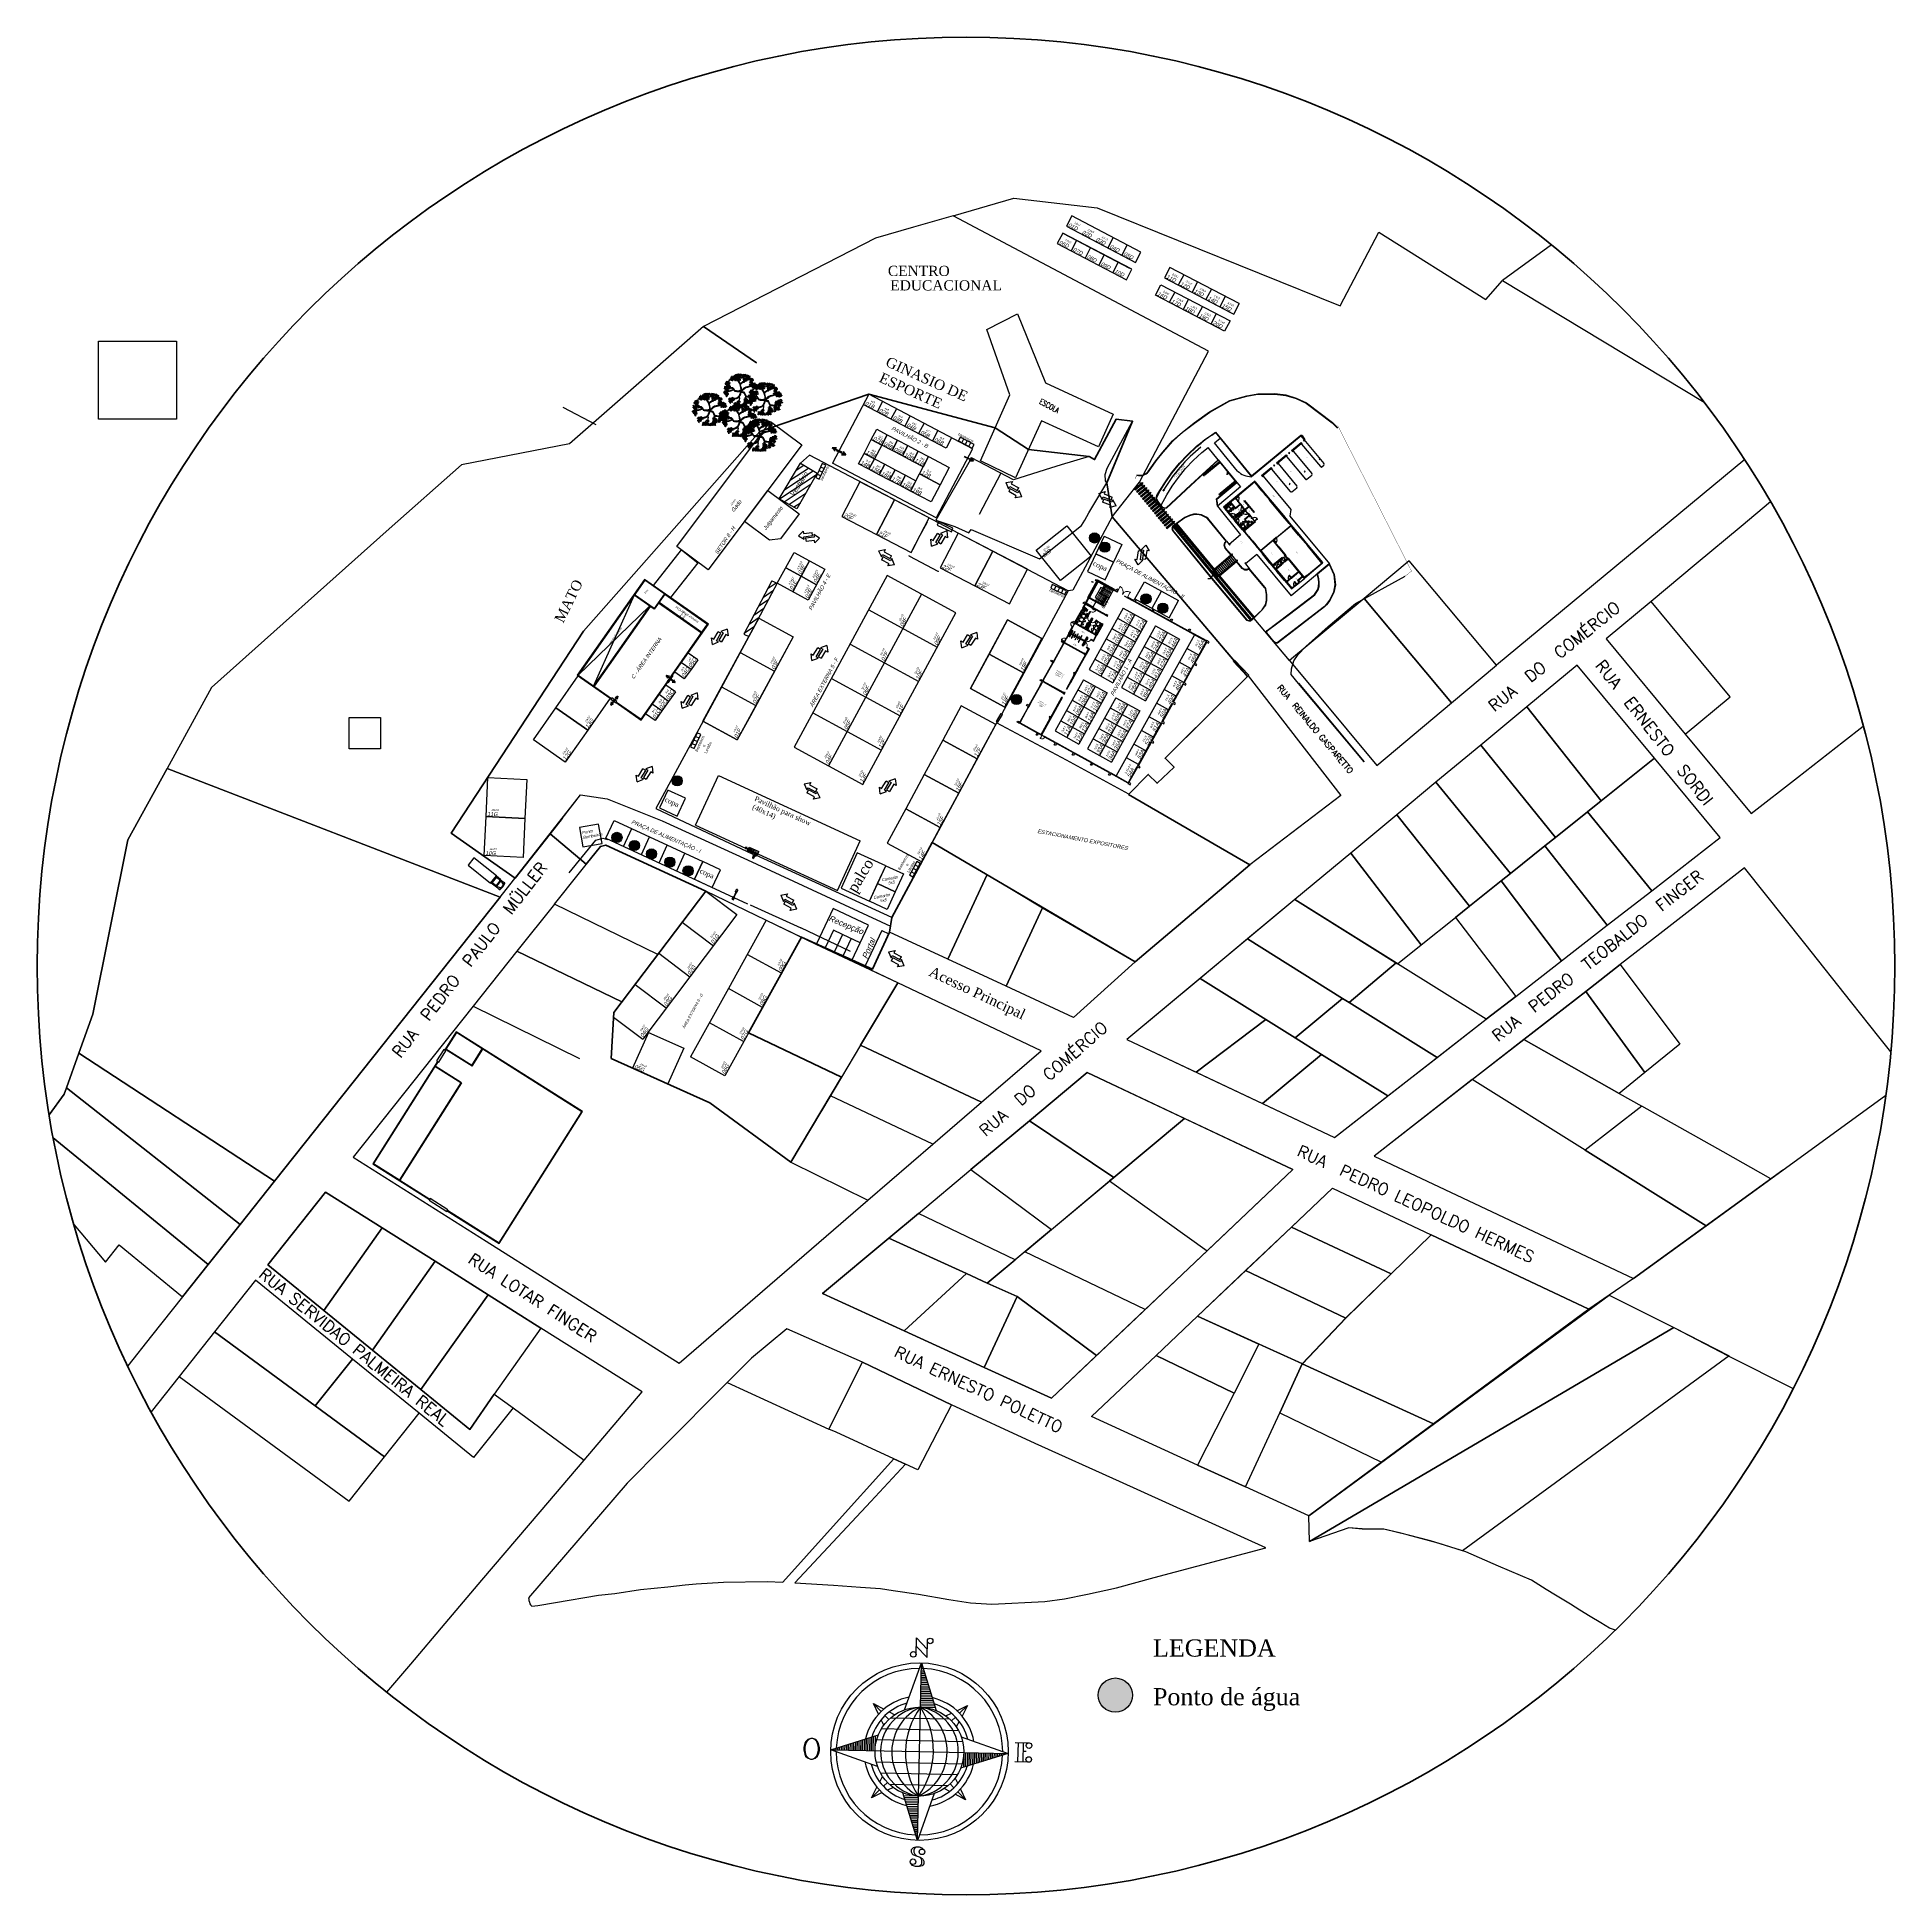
# Model space of a CAD drawing. Header units: metres. Extents: x 2113 to 5678, y -2764 to 956.
# Drawn here: x 2925.7 to 3401.6, y -1975.5 to -1499.6 of the extents above; entities that cross this region are included whole.
import ezdxf
from ezdxf.enums import TextEntityAlignment as Align

# ---------------------------------------------------------------- set-up
doc = ezdxf.new("R2010")
doc.units = ezdxf.units.M
doc.header["$MEASUREMENT"] = 0
for name, pattern in [('ACAD_ISO03W100', [30, 12, -18]), ('CONTINU', [0]), ('CONTINUO', [0]), ('HIDDEN2', [0.1875, 0.125, -0.0625])]:
    doc.linetypes.add(name, pattern=pattern)
for name, color, linetype in [('_ESTACIONAMENTO EXPOSITORES', 94, 'Continuous'), ('_FLUXO', 6, 'CONTINUO'), ('_PALCO', 151, 'Continuous'), ('_SETOR A', 1, 'Continuous'), ('_SETOR B', 5, 'Continuous'), ('_SETOR C', 4, 'Continuous'), ('_SETOR D', 22, 'Continuous'), ('_SETOR E', 11, 'Continuous'), ('_SETOR F', 30, 'Continuous'), ('_SETOR G', 3, 'Continuous'), ('_SETOR H', 94, 'Continuous'), ('_SETOR I', 134, 'Continuous'), ('A - Diversos', 252, 'Continuous'), ('A - Esquadrias', 10, 'Continuous'), ('A - Texto 1', 8, 'Continuous'), ('CASA', 5, 'CONTINUO'), ('COTAS', 1, 'Continuous'), ('COTASOK', 1, 'Continuous'), ('Layout-int', 7, 'Continuous'), ('PAREDE', 7, 'Continuous'), ('pilar', 6, 'CONTINUO'), ('Pilares-Vigas', 5, 'Continuous'), ('POSTE', 2, 'CONTINUO'), ('TELHADO', 6, 'Continuous'), ('Texto', 71, 'Continuous'), ('TXT_QUADRAFISCAL_5000', 7, 'Continuous'), ('XX-HTC', 8, 'Continuous')]:
    doc.layers.add(name, color=color, linetype=linetype)
for name, color, linetype, lineweight in [('A - Cotas', 254, 'Continuous', 13), ('A - Mobiliário Fixo', 252, 'Continuous', 5), ('A-dimensão', 8, 'Continuous', 5), ('AR-EQP-FIX', 1, 'Continuous', 9), ('AR-POR', 5, 'CONTINUO', 9), ('CANETA 02', 2, 'Continuous', 9), ('Esquadrias', 50, 'Continuous', 9), ('PENA 0.1', 9, 'Continuous', 9)]:
    doc.layers.add(name, color=color, linetype=linetype, lineweight=lineweight)
doc.styles.add('ARIAL', font='arial.ttf')
doc.styles.add('JEF', font='times.ttf', dxfattribs={"height": 0.3})
doc.styles.add('REGUA60', font='romns850', dxfattribs={"width": 1.2})
doc.styles.add('ROMANS', font='romans.shx')
doc.styles.add('SIMPLEX', font='simplex', dxfattribs={"height": 0.2})
doc.styles.add('SLDTEXTSTYLE0', font='stylu.ttf')
doc.styles.get("Standard").update_dxf_attribs({"font": 'arial.ttf'})
doc.styles.add('STYLE1', font='times.ttf')
doc.styles.add('TEXTO', font='swisse.ttf')
doc.styles.add('TimesNewRoman', font='times.ttf')
doc.styles.add('util2000', font='arial.ttf', dxfattribs={"oblique": 12.000028})
doc.dimstyles.new('ARIAL100', dxfattribs={"dimtxt": 0.2, "dimasz": 0.1, "dimexe": 0.05, "dimexo": 0.05, "dimgap": 0.05, "dimtad": 1, "dimzin": 4, "dimdsep": 46, "dimtxsty": 'ARIAL', "dimblk": 'ARCHTICK', "dimcen": 0, "dimdle": 0.05, "dimclrd": 8, "dimclre": 8, "dimclrt": 8, "dimadec": 0, "dimazin": 0, "dimtfac": 1, "dimtix": 1, "dimtmove": 0, "dimatfit": 3, "dimldrblk": 'NONE', "dimfxl": 1, "dimlwd": -1, "dimlwe": -1, "dimarcsym": 0})
doc.dimstyles.new('int_1-50_m_MS_50', dxfattribs={"dimscale": 0.05, "dimtxt": 3, "dimasz": 1.5, "dimexe": 1, "dimexo": 0, "dimgap": 0.75, "dimtad": 1, "dimzin": 1, "dimdsep": 46, "dimtxsty": 'util2000', "dimblk": '_U2_SETA01', "dimcen": 1.5, "dimse1": 1, "dimse2": 1, "dimclrd": 1, "dimclre": 1, "dimclrt": 1, "dimazin": 3, "dimtfac": 1, "dimtix": 1, "dimtmove": 1, "dimatfit": 3, "dimldrblk": '_U2_SETA02', "dimfxl": 1, "dimtzin": 12, "dimarcsym": 0})
pattern_1 = [(45, (1665.714673, -2637.351834), (-0.0224506403, 0.0224506403), []), (135, (1665.714673, -2637.351834), (-0.0224506403, -0.0224506403), [])]

# ---------------------------------------------------------------- blocks, each defined once
blk = doc.blocks.new('SBPLN016')
for p, q in [((-222, 584), (0, 1250)), ((0, 1250), (0, 0)), ((0, 1250), (222, 584)), ((-663, 663), (-514, 588)), ((-663, 663), (-552, 552)), ((-588, 514), (-663, 663)), ((-438, 550), (-360, 511)), ((-312, 541), (-312, -541)), ((-156, 605), (-156, -605)), ((156, 605), (156, -605)), ((312, 541), (312, -541)), ((360, 511), (438, 550)), ((514, 588), (663, 663)), ((663, 663), (552, 552)), ((663, 663), (588, 514)), ((-511, 360), (-550, 438)), ((-497, 497), (-442, 442)), ((-469, 413), (-469, -413)), ((497, 497), (442, 442)), ((469, 413), (469, -413)), ((550, 438), (511, 360)), ((-1250, 0), (-584, 222)), ((-584, -222), (-1250, 0)), ((-1250, 0), (0, 0)), ((0, 0), (1250, 0)), ((0, 0), (0, -1250)), ((584, 222), (1250, 0)), ((1484, 78), (1328, -78)), ((1367, 78), (1602, 78)), ((1602, 78), (1445, -78)), ((1250, 0), (584, -222)), ((1328, -78), (1562, -78)), ((-663, -663), (-588, -514)), ((-550, -438), (-511, -360)), ((-497, -497), (-442, -442)), ((-360, -511), (-438, -550)), ((438, -550), (360, -511)), ((497, -497), (442, -442)), ((511, -360), (550, -438)), ((588, -514), (663, -663)), ((-663, -663), (-552, -552)), ((-514, -588), (-663, -663)), ((0, -1250), (-222, -584)), ((222, -584), (0, -1250)), ((663, -663), (514, -588)), ((663, -663), (552, -552)), ((-115, -1541), (-115, -1346)), ((158, -1385), (-115, -1385)), ((-115, -1463), (158, -1463)), ((41, -1463), (41, -1502)), ((158, -1346), (158, -1541))]:
    blk.add_line(p, q)
for points in [[(-138, 1505), (-124, 1464), (-97, 1436), (-69, 1422), (-14, 1408), (28, 1408), (83, 1422), (110, 1436), (138, 1464), (152, 1505), (152, 1533), (138, 1574), (110, 1602), (83, 1615), (28, 1629), (-14, 1629), (-69, 1615), (-97, 1602), (-124, 1574), (-138, 1533), (-138, 1505)], [(152, 1533), (138, 1560), (110, 1588), (83, 1602), (28, 1615), (-14, 1615), (-69, 1602), (-97, 1588), (-124, 1560), (-138, 1533)], [(-138, 1505), (-124, 1477), (-97, 1450), (-69, 1436), (-14, 1422), (28, 1422), (83, 1436), (110, 1450), (138, 1477), (152, 1505)], [(-1381, -93), (-1356, -70), (-1344, -32), (-1345, 21), (-1356, 60), (-1384, 86), (-1413, 85), (-1439, 70), (-1449, 60), (-1465, 27), (-1487, -43), (-1502, -72), (-1512, -83), (-1540, -97), (-1578, -96), (-1605, -72), (-1617, -36), (-1618, 22), (-1603, 61), (-1580, 80)], [(-1345, 21), (-1365, 41), (-1390, 48), (-1415, 46), (-1446, 32), (-1473, 4)], [(-1488, -43), (-1510, -57), (-1534, -63), (-1569, -64), (-1586, -57), (-1607, -41), (-1618, -17)]]:
    blk.add_lwpolyline(points)
for centre, radius in [((0, 0), 1250), ((0, 0), 625), ((-1552, 57), 39.1), ((1367, 117), 39.1), ((-1409, -66), 39.1), ((1562, -117), 39.1), ((-76, -1541), 39.1), ((119, -1541), 39.1)]:
    blk.add_circle(centre, radius)
for centre, radius, start, end in [((0, 0), 1172, 91.2781, 178.7219), ((0, 0), 1172, 1.2781, 88.7219), ((0, 0), 781, 101.9604, 168.0396), ((0, 0), 703, 105.7719, 164.2281), ((0, -84), 631, 7.6281, 172.3719), ((0, 0), 781, 11.9604, 78.0396), ((0, 0), 703, 15.7719, 74.2281), ((0, -305), 695, 25.9892, 154.0108), ((0, -902), 1098, 55.292, 124.708), ((0, 0), 1172, 181.2781, 268.7219), ((0, 0), 781, 191.9604, 258.0396), ((0, 0), 703, 195.7719, 254.2281), ((0, 902), 1098, 235.292, 304.708), ((0, 84), 631, 187.6281, 352.3719), ((0, 305), 695, 205.9892, 334.0108), ((0, 0), 1172, 271.2781, 358.7219), ((0, 0), 781, 281.9604, 348.0396), ((0, 0), 703, 285.7719, 344.2281)]:
    blk.add_arc(centre, radius, start, end)
at = {"layer": 'Layout-int', "color": 0}
for p, q in [((0, 1225), (8, 1225)), ((0, 1200), (17, 1200)), ((0, 1175), (25, 1175)), ((0, 1150), (33, 1150)), ((0, 1125), (42, 1125)), ((0, 1100), (50, 1100)), ((0, 1075), (58, 1075)), ((0, 1050), (67, 1050)), ((0, 1025), (75, 1025)), ((0, 1000), (83, 1000)), ((0, 975), (92, 975)), ((0, 950), (100, 950)), ((0, 925), (108, 925)), ((0, 900), (117, 900)), ((0, 875), (125, 875)), ((0, 850), (133, 850)), ((0, 825), (142, 825)), ((0, 800), (150, 800)), ((0, 775), (158, 775)), ((0, 750), (167, 750)), ((0, 725), (175, 725)), ((0, 700), (183, 700)), ((0, 675), (192, 675)), ((0, 650), (200, 650)), ((0, 625), (208, 625)), ((-1225, 0), (-1225, 8)), ((-1200, 0), (-1200, 17)), ((-1175, 0), (-1175, 25)), ((-1150, 0), (-1150, 33)), ((-1125, 0), (-1125, 42)), ((-1100, 0), (-1100, 50)), ((-1075, 0), (-1075, 58)), ((-1050, 0), (-1050, 67)), ((-1025, 0), (-1025, 75)), ((-1000, 0), (-1000, 83)), ((-975, 0), (-975, 92)), ((-950, 0), (-950, 100)), ((-925, 0), (-925, 108)), ((-900, 0), (-900, 117)), ((-875, 0), (-875, 125)), ((-850, 0), (-850, 133)), ((-825, 0), (-825, 142)), ((-800, 0), (-800, 150)), ((-775, 0), (-775, 158)), ((-750, 0), (-750, 167)), ((-725, 0), (-725, 175)), ((-700, 0), (-700, 183)), ((-675, 0), (-675, 192)), ((-650, 0), (-650, 200)), ((-625, 0), (-625, 208)), ((625, 0), (625, -208)), ((650, 0), (650, -200)), ((675, 0), (675, -192)), ((700, 0), (700, -183)), ((725, 0), (725, -175)), ((750, 0), (750, -167)), ((775, 0), (775, -158)), ((800, 0), (800, -150)), ((825, 0), (825, -142)), ((850, 0), (850, -133)), ((875, 0), (875, -125)), ((900, 0), (900, -117)), ((925, 0), (925, -108)), ((950, 0), (950, -100)), ((975, 0), (975, -92)), ((1000, 0), (1000, -83)), ((1025, 0), (1025, -75)), ((1050, 0), (1050, -67)), ((1075, 0), (1075, -58)), ((1100, 0), (1100, -50)), ((1125, 0), (1125, -42)), ((1150, 0), (1150, -33)), ((1175, 0), (1175, -25)), ((1200, 0), (1200, -17)), ((1225, 0), (1225, -8)), ((0, -625), (-208, -625)), ((0, -650), (-200, -650)), ((0, -675), (-192, -675)), ((0, -700), (-183, -700)), ((0, -725), (-175, -725)), ((0, -750), (-167, -750)), ((0, -775), (-158, -775)), ((0, -800), (-150, -800)), ((0, -825), (-142, -825)), ((0, -850), (-133, -850)), ((0, -875), (-125, -875)), ((0, -900), (-117, -900)), ((0, -925), (-108, -925)), ((0, -950), (-100, -950)), ((0, -975), (-92, -975)), ((0, -1000), (-83, -1000)), ((0, -1025), (-75, -1025)), ((0, -1050), (-67, -1050)), ((0, -1075), (-58, -1075)), ((0, -1100), (-50, -1100)), ((0, -1125), (-42, -1125)), ((0, -1150), (-33, -1150)), ((0, -1175), (-25, -1175)), ((0, -1200), (-17, -1200)), ((0, -1225), (-8, -1225))]:
    blk.add_line(p, q, dxfattribs=at)
blk = doc.blocks.new('CaminhaoBau_t')
for p, q in [((-2997, 1220), (-10363, 1220)), ((-10363, 1220), (-10363, -1218)), ((-2997, -1218), (-2997, 1220)), ((-2946, 914), (-2946, -914)), ((-2896, 1119), (-2896, 1017)), ((-1600, 1119), (-2896, 1119)), ((-2868, 889), (-2868, -876)), ((-1547, 1016), (-2845, 1016)), ((-2822, 821), (-2822, -808)), ((-2753, 958), (-2799, 958)), ((-2753, 866), (-2776, 866)), ((-2753, 958), (-2753, 866)), ((-1880, 965), (-2616, 965)), ((-2616, 864), (-2616, 965)), ((-1880, 864), (-2616, 864)), ((-1880, 864), (-1880, 965)), ((-1617, 1063), (-1829, 1016)), ((-1829, 864), (-1829, 965)), ((-1533, 965), (-1829, 965)), ((-1702, 864), (-1829, 864)), ((-1702, 864), (-1528, 941)), ((-1626, 864), (-1468, 931)), ((-1600, 1068), (-1600, 1119)), ((-1473, 1067), (-1583, 1067)), ((-1524, 1067), (-381, 1067)), ((-1524, 762), (-1524, -762)), ((-1270, 0), (-1524, 0)), ((-229, 559), (-1503, 1006)), ((-1428, 931), (-1301, 877)), ((-1270, -830), (-1270, 830)), ((-381, 1118), (-282, 1118)), ((-381, 1067), (-381, 1118)), ((-229, 559), (-229, 914)), ((-127, 406), (-229, 559)), ((-127, 406), (-127, -406)), ((-10363, -1218), (-2997, -1218)), ((-2896, -1116), (-2896, -1015)), ((-1600, -1116), (-2896, -1116)), ((-1547, -1016), (-2845, -1016)), ((-2753, -945), (-2799, -945)), ((-2753, -853), (-2776, -853)), ((-2753, -945), (-2753, -853)), ((-1880, -864), (-2616, -864)), ((-2616, -864), (-2616, -965)), ((-1880, -965), (-2616, -965)), ((-1880, -864), (-1880, -965)), ((-1829, -864), (-1829, -965)), ((-1702, -864), (-1829, -864)), ((-1533, -965), (-1829, -965)), ((-1617, -1063), (-1829, -1016)), ((-1702, -864), (-1528, -941)), ((-1626, -864), (-1468, -931)), ((-1600, -1066), (-1600, -1116)), ((-1473, -1067), (-1583, -1067)), ((-1524, -1067), (-381, -1067)), ((-229, -559), (-1503, -1006)), ((-1428, -931), (-1301, -877)), ((-381, -1067), (-381, -1118)), ((-381, -1118), (-282, -1118)), ((-127, -406), (-229, -559)), ((-229, -559), (-229, -914))]:
    blk.add_line(p, q)
for centre, radius, start, end in [((-2845, 914), 102, 90, 180), ((-2799, 889), 68.6, 90, 180), ((-2776, 821), 45.7, 90, 180), ((-1626, 762), 102, 0, 90), ((-1583, 914), 152, 90, 102.52881), ((-1547, 914), 102, 64.65382, 90), ((-1533, 952), 12.7, 293.96249, 90), ((-1448, 885), 50.8, 66.80141, 113.19859), ((-1321, 830), 50.8, 0, 66.80141), ((-381, 914), 152, 0, 90), ((-282, 914), 203, 9.89468, 90), ((-282, 914), 102, 9.89468, 80.89521), ((-5524, 0), 5423, 350.00897, 9.99103), ((-5524, 0), 5524, 350.10532, 9.89468), ((-2845, -914), 102, 180, 270), ((-2799, -876), 68.6, 180, 270), ((-2776, -808), 45.7, 180, 270), ((-1626, -762), 102, 270, 0), ((-1583, -914), 152, 257.47119, 270), ((-1547, -914), 102, 270, 295.34618), ((-1533, -952), 12.7, 270, 66.03751), ((-1448, -885), 50.8, 246.80141, 293.19859), ((-1321, -830), 50.8, 293.19859, 0), ((-381, -914), 152, 270, 0), ((-282, -914), 203, 270, 350.10532), ((-282, -914), 102, 279.10479, 350.10532)]:
    blk.add_arc(centre, radius, start, end)
blk = doc.blocks.new('Arb009')
at = {"layer": 'Layout-int'}
h = blk.add_hatch(dxfattribs=at)
h.set_pattern_fill('_USER', color=0, scale=3.5, style=0, pattern_type=0)
h.set_pattern_definition([(0, (-461.5944, -432.1095), (0, 3.5), [])])
h.paths.add_polyline_path([(-177, 393), (-242, 396), (-266, 420), (-239, 390), (-177, 387), (-132, 381), (-111, 336), (-52, 247), (-16, 126), (-14, 37), (-94, 13), (-195, 28), (-218, 75), (-251, 114), (-384, 129), (-423, 221), (-393, 132), (-456, 129), (-393, 120), (-462, 81), (-379, 117), (-313, 108), (-260, 99), (-227, 72), (-310, 34), (-459, -14), (-313, 25), (-227, 58), (-198, 13), (-94, -2), (-49, 1), (-31, 7), (-22, 1), (-19, -8), (-22, -26), (-49, -103), (-73, -147), (-117, -189), (-156, -201), (-227, -215), (-281, -230), (-337, -293), (-281, -242), (-227, -221), (-156, -215), (-114, -201), (-82, -174), (-61, -180), (-55, -195), (-64, -260), (-70, -296), (-85, -325), (-114, -355), (-162, -370), (-192, -388), (-162, -373), (-114, -364), (-85, -340), (-91, -423), (-76, -325), (-64, -305), (-52, -266), (-55, -236), (-49, -210), (-49, -180), (-49, -156), (-40, -135), (-22, -97), (-14, -70), (-5, -34), (7, -20), (34, -23), (70, -34), (93, -49), (123, -121), (144, -147), (111, -210), (153, -251), (173, -281), (165, -328), (141, -352), (105, -373), (93, -417), (96, -432), (99, -414), (108, -376), (144, -355), (170, -331), (179, -284), (173, -251), (159, -242), (129, -218), (153, -162), (224, -165), (289, -174), (346, -204), (393, -248), (354, -198), (301, -168), (316, -121), (363, -112), (435, -165), (372, -112), (402, -94), (432, -88), (467, -82), (423, -85), (378, -94), (348, -106), (304, -106), (286, -165), (215, -156), (159, -141), (132, -97), (111, -46), (93, -23), (43, -8), (13, 4), (37, 34), (93, 87), (147, 126), (209, 138), (289, 161), (348, 152), (437, 149), (467, 155), (435, 155), (340, 161), (301, 170), (301, 209), (307, 253), (325, 304), (334, 348), (340, 369), (319, 304), (295, 247), (286, 191), (283, 173), (236, 152), (197, 147), (144, 135), (78, 102), (28, 52), (10, 58), (7, 105), (-5, 149), (-16, 200), (-8, 233), (10, 253), (52, 283), (99, 292), (144, 333), (188, 384), (206, 470), (173, 387), (135, 336), (96, 304), (78, 313), (70, 399), (70, 461), (67, 500), (58, 425), (61, 381), (70, 313), (67, 298), (40, 292), (16, 268), (-14, 247), (-31, 250), (-61, 304), (-55, 345), (-40, 381), (-34, 425), (-40, 473), (-58, 503), (-43, 464), (-43, 408), (-52, 381), (-61, 348), (-73, 328), (-91, 331), (-114, 372), (-132, 411), (-168, 467), (-135, 390)])
for points in [[(-533, -17), (-521, 1), (-521, -17), (-515, -32), (-521, -32), (-533, -29)], [(-512, 96), (-506, 105), (-500, 96), (-497, 84), (-503, 84), (-512, 87)], [(-506, 158), (-500, 167), (-494, 158), (-491, 147), (-497, 147), (-506, 149)], [(-503, 123), (-497, 132), (-491, 123), (-488, 111), (-494, 111), (-503, 114)], [(-497, 7), (-491, 16), (-485, 7), (-482, -5), (-488, -5), (-497, -2)], [(-491, 46), (-485, 49), (-482, 60), (-485, 69), (-488, 75), (-491, 66), (-494, 60)], [(-485, 224), (-479, 227), (-476, 239), (-479, 247), (-482, 253), (-485, 244), (-488, 239)], [(-479, 152), (-473, 161), (-468, 152), (-465, 141), (-470, 141), (-479, 144)], [(-473, 75), (-468, 78), (-465, 90), (-468, 99), (-470, 105), (-473, 96), (-476, 90)], [(-473, 123), (-468, 132), (-462, 123), (-459, 111), (-465, 111), (-473, 114)], [(-470, 244), (-465, 253), (-459, 244), (-456, 233), (-462, 233), (-470, 236)], [(-470, 66), (-465, 75), (-459, 66), (-456, 55), (-462, 55), (-470, 58)], [(-468, -20), (-462, -17), (-459, -5), (-462, 4), (-465, 10), (-468, 1), (-470, -5)], [(-177, 393), (-242, 396), (-266, 420), (-239, 390), (-177, 387), (-132, 381), (-111, 336), (-52, 247), (-16, 126), (-14, 37), (-94, 13), (-195, 28), (-218, 75), (-251, 114), (-384, 129), (-423, 221), (-393, 132), (-456, 129), (-393, 120), (-462, 81), (-379, 117), (-313, 108), (-260, 99), (-227, 72), (-310, 34), (-459, -14), (-313, 25), (-227, 58), (-198, 13), (-94, -2), (-49, 1), (-31, 7), (-22, 1), (-19, -8), (-22, -26), (-49, -103), (-73, -147), (-117, -189), (-156, -201), (-227, -215), (-281, -230), (-337, -293), (-281, -242), (-227, -221), (-156, -215), (-114, -201), (-82, -174), (-61, -180), (-55, -195), (-64, -260), (-70, -296), (-85, -325), (-114, -355), (-162, -370), (-192, -388), (-162, -373), (-114, -364), (-85, -340), (-91, -423), (-76, -325), (-64, -305), (-52, -266), (-55, -236), (-49, -210), (-49, -180), (-49, -156), (-40, -135), (-22, -97), (-14, -70), (-5, -34), (7, -20), (34, -23), (70, -34), (93, -49), (123, -121), (144, -147), (111, -210), (153, -251), (173, -281), (165, -328), (141, -352), (105, -373), (93, -417), (96, -432), (99, -414), (108, -376), (144, -355), (170, -331), (179, -284), (173, -251), (159, -242), (129, -218), (153, -162), (224, -165), (289, -174), (346, -204), (393, -248), (354, -198), (301, -168), (316, -121), (363, -112), (435, -165), (372, -112), (402, -94), (432, -88), (467, -82), (423, -85), (378, -94), (348, -106), (304, -106), (286, -165), (215, -156), (159, -141), (132, -97), (111, -46), (93, -23), (43, -8), (13, 4), (37, 34), (93, 87), (147, 126), (209, 138), (289, 161), (348, 152), (437, 149), (467, 155), (435, 155), (340, 161), (301, 170), (301, 209), (307, 253), (325, 304), (334, 348), (340, 369), (319, 304), (295, 247), (286, 191), (283, 173), (236, 152), (197, 147), (144, 135), (78, 102), (28, 52), (10, 58), (7, 105), (-5, 149), (-16, 200), (-8, 233), (10, 253), (52, 283), (99, 292), (144, 333), (188, 384), (206, 470), (173, 387), (135, 336), (96, 304), (78, 313), (70, 399), (70, 461), (67, 500), (58, 425), (61, 381), (70, 313), (67, 298), (40, 292), (16, 268), (-14, 247), (-31, 250), (-61, 304), (-55, 345), (-40, 381), (-34, 425), (-40, 473), (-58, 503), (-43, 464), (-43, 408), (-52, 381), (-61, 348), (-73, 328), (-91, 331), (-114, 372), (-132, 411), (-168, 467), (-135, 390)], [(-462, 221), (-456, 230), (-450, 221), (-447, 209), (-453, 209), (-462, 212)], [(-459, 274), (-453, 283), (-447, 274), (-444, 262), (-450, 262), (-459, 265)], [(-459, 31), (-453, 40), (-447, 31), (-444, 19), (-450, 19), (-459, 22)], [(-450, 179), (-444, 182), (-441, 194), (-444, 203), (-447, 209), (-450, 200), (-453, 194)], [(-444, 304), (-438, 313), (-432, 304), (-429, 292), (-435, 292), (-444, 295)], [(-441, 55), (-435, 58), (-432, 69), (-435, 78), (-438, 84), (-441, 75), (-444, 69)], [(-438, 236), (-432, 239), (-429, 250), (-432, 259), (-435, 265), (-438, 256), (-441, 250)], [(-435, 144), (-429, 147), (-426, 158), (-429, 167), (-432, 173), (-435, 164), (-438, 158)], [(-438, 19), (-432, 28), (-426, 19), (-423, 7), (-429, 7), (-438, 10)], [(-429, 233), (-423, 241), (-417, 233), (-414, 221), (-420, 221), (-429, 224)], [(-423, 277), (-417, 286), (-411, 277), (-408, 265), (-414, 265), (-423, 268)], [(-423, 55), (-411, 72), (-411, 55), (-405, 40), (-411, 40), (-423, 43)], [(-408, 310), (-402, 319), (-396, 310), (-393, 298), (-399, 298), (-408, 301)], [(-402, 233), (-396, 236), (-393, 247), (-396, 256), (-399, 262), (-402, 253), (-405, 247)], [(-396, 66), (-390, 69), (-387, 81), (-390, 90), (-393, 96), (-396, 87), (-399, 81)], [(-396, 10), (-390, 13), (-387, 25), (-390, 34), (-393, 40), (-396, 31), (-399, 25)], [(-390, 188), (-384, 191), (-381, 203), (-384, 212), (-387, 218), (-390, 209), (-393, 203)], [(-384, 283), (-379, 292), (-373, 283), (-370, 271), (-376, 271), (-384, 274)], [(-384, 170), (-379, 179), (-373, 170), (-370, 158), (-376, 158), (-384, 161)], [(-379, 244), (-373, 253), (-367, 244), (-364, 233), (-370, 233), (-379, 236)], [(-376, 328), (-370, 336), (-364, 328), (-361, 316), (-367, 316), (-376, 319)], [(-373, 209), (-367, 218), (-361, 209), (-358, 197), (-364, 197), (-373, 200)], [(-361, 262), (-349, 280), (-349, 262), (-343, 247), (-349, 247), (-361, 250)], [(-352, 363), (-346, 372), (-340, 363), (-337, 351), (-343, 351), (-352, 354)], [(-352, 152), (-340, 170), (-340, 152), (-334, 138), (-340, 138), (-352, 141)], [(-349, 75), (-343, 78), (-340, 90), (-343, 99), (-346, 105), (-349, 96), (-352, 90)], [(-325, 393), (-319, 402), (-313, 393), (-310, 381), (-316, 381), (-325, 384)], [(-316, 411), (-310, 414), (-307, 425), (-310, 434), (-313, 440), (-316, 431), (-319, 425)], [(-310, 348), (-304, 357), (-298, 348), (-295, 336), (-301, 336), (-310, 339)], [(-289, 375), (-284, 378), (-281, 390), (-284, 399), (-287, 405), (-289, 396), (-292, 390)], [(-284, 440), (-278, 443), (-275, 455), (-278, 464), (-281, 470), (-284, 461), (-287, 455)], [(-287, 360), (-281, 369), (-275, 360), (-272, 348), (-278, 348), (-287, 351)], [(-284, 422), (-278, 431), (-272, 422), (-269, 411), (-275, 411), (-284, 414)], [(-278, 399), (-272, 408), (-266, 399), (-263, 387), (-269, 387), (-278, 390)], [(-272, 333), (-266, 342), (-260, 333), (-257, 322), (-263, 322), (-272, 325)], [(-263, 420), (-257, 422), (-254, 434), (-257, 443), (-260, 449), (-263, 440), (-266, 434)], [(-257, 357), (-251, 360), (-248, 372), (-251, 381), (-254, 387), (-257, 378), (-260, 372)], [(-239, 381), (-233, 390), (-227, 381), (-224, 369), (-230, 369), (-239, 372)], [(-230, 405), (-224, 408), (-221, 420), (-224, 428), (-227, 434), (-230, 425), (-233, 420)], [(-227, 461), (-221, 470), (-215, 461), (-212, 449), (-218, 449), (-227, 452)], [(-227, 357), (-221, 366), (-215, 357), (-212, 345), (-218, 345), (-227, 348)], [(-215, 485), (-209, 494), (-203, 485), (-200, 473), (-206, 473), (-215, 476)], [(-212, 375), (-206, 384), (-200, 375), (-198, 363), (-203, 363), (-212, 366)], [(-200, 414), (-195, 422), (-189, 414), (-186, 402), (-192, 402), (-200, 405)], [(-195, 449), (-183, 467), (-183, 449), (-177, 434), (-183, 434), (-195, 437)], [(-192, 336), (-186, 339), (-183, 351), (-186, 360), (-189, 366), (-192, 357), (-195, 351)], [(-186, 482), (-180, 491), (-174, 482), (-171, 470), (-177, 470), (-186, 473)], [(-180, 491), (-174, 494), (-171, 506), (-174, 514), (-177, 520), (-180, 512), (-183, 506)], [(-171, 414), (-165, 422), (-159, 414), (-156, 402), (-162, 402), (-171, 405)], [(-162, 497), (-156, 506), (-150, 497), (-147, 485), (-153, 485), (-162, 488)], [(-162, 366), (-156, 375), (-150, 366), (-147, 354), (-153, 354), (-162, 357)], [(-162, 336), (-156, 345), (-150, 336), (-147, 325), (-153, 325), (-162, 328)], [(-147, 464), (-141, 473), (-135, 464), (-132, 452), (-138, 452), (-147, 455)], [(-144, 523), (-138, 532), (-132, 523), (-129, 512), (-135, 512), (-144, 514)], [(-129, 422), (-123, 431), (-117, 422), (-114, 411), (-120, 411), (-129, 414)], [(-117, 506), (-111, 514), (-106, 506), (-103, 494), (-108, 494), (-117, 497)], [(-108, 452), (-103, 455), (-100, 467), (-103, 476), (-106, 482), (-108, 473), (-111, 467)], [(-108, 390), (-97, 408), (-97, 390), (-91, 375), (-97, 375), (-108, 378)], [(-106, 529), (-100, 538), (-94, 529), (-91, 517), (-97, 517), (-106, 520)], [(-106, 440), (-100, 449), (-94, 440), (-91, 428), (-97, 428), (-106, 431)], [(-100, 497), (-94, 506), (-88, 497), (-85, 485), (-91, 485), (-100, 488)], [(-82, 369), (-76, 372), (-73, 384), (-76, 393), (-79, 399), (-82, 390), (-85, 384)], [(-76, 479), (-70, 488), (-64, 479), (-61, 467), (-67, 467), (-76, 470)], [(-73, 402), (-67, 405), (-64, 417), (-67, 425), (-70, 431), (-73, 422), (-76, 417)], [(-67, 512), (-61, 514), (-58, 526), (-61, 535), (-64, 541), (-67, 532), (-70, 526)], [(-70, 449), (-64, 458), (-58, 449), (-55, 437), (-61, 437), (-70, 440)], [(-49, 520), (-43, 529), (-37, 520), (-34, 509), (-40, 509), (-49, 512)], [(-46, 497), (-40, 506), (-34, 497), (-31, 485), (-37, 485), (-46, 488)], [(-28, 345), (-22, 348), (-19, 360), (-22, 369), (-25, 375), (-28, 366), (-31, 360)], [(-28, 532), (-22, 541), (-16, 532), (-14, 520), (-19, 520), (-28, 523)], [(-16, 461), (-11, 464), (-8, 476), (-11, 485), (-14, 491), (-16, 482), (-19, 476)], [(-8, 402), (-2, 405), (1, 417), (-2, 425), (-5, 431), (-8, 422), (-11, 417)], [(-2, 517), (4, 526), (10, 517), (13, 506), (7, 506), (-2, 509)], [(7, 482), (13, 491), (19, 482), (22, 470), (16, 470), (7, 473)], [(25, 431), (31, 440), (37, 431), (40, 420), (34, 420), (25, 422)], [(34, 470), (40, 479), (46, 470), (49, 458), (43, 458), (34, 461)], [(43, 485), (49, 488), (52, 500), (49, 509), (46, 514), (43, 506), (40, 500)], [(64, 523), (70, 532), (75, 523), (78, 512), (73, 512), (64, 514)], [(75, 390), (81, 399), (87, 390), (90, 378), (84, 378), (75, 381)], [(81, 479), (87, 488), (93, 479), (96, 467), (90, 467), (81, 470)], [(84, 446), (90, 455), (96, 446), (99, 434), (93, 434), (84, 437)], [(90, 491), (96, 494), (99, 506), (96, 514), (93, 520), (90, 512), (87, 506)], [(99, 408), (111, 425), (111, 408), (117, 393), (111, 393), (99, 396)], [(102, 369), (108, 378), (114, 369), (117, 357), (111, 357), (102, 360)], [(114, 482), (120, 491), (126, 482), (129, 470), (123, 470), (114, 473)], [(123, 517), (129, 526), (135, 517), (138, 506), (132, 506), (123, 509)], [(126, 360), (132, 369), (138, 360), (141, 348), (135, 348), (126, 351)], [(141, 449), (147, 458), (153, 449), (156, 437), (150, 437), (141, 440)], [(141, 393), (147, 402), (153, 393), (156, 381), (150, 381), (141, 384)], [(144, 497), (150, 506), (156, 497), (159, 485), (153, 485), (144, 488)], [(144, 473), (150, 482), (156, 473), (159, 461), (153, 461), (144, 464)], [(153, 325), (159, 333), (165, 325), (167, 313), (162, 313), (153, 316)], [(162, 402), (167, 405), (170, 417), (167, 425), (165, 431), (162, 422), (159, 417)], [(176, 458), (182, 461), (185, 473), (182, 482), (179, 488), (176, 479), (173, 473)], [(173, 345), (179, 354), (185, 345), (188, 333), (182, 333), (173, 336)], [(179, 503), (185, 512), (191, 503), (194, 491), (188, 491), (179, 494)], [(200, 342), (206, 345), (209, 357), (206, 366), (203, 372), (200, 363), (197, 357)], [(212, 408), (218, 411), (221, 422), (218, 431), (215, 437), (212, 428), (209, 422)], [(218, 473), (224, 476), (227, 488), (224, 497), (221, 503), (218, 494), (215, 488)], [(218, 384), (224, 393), (230, 384), (233, 372), (227, 372), (218, 375)], [(221, 449), (227, 458), (233, 449), (236, 437), (230, 437), (221, 440)], [(230, 363), (236, 372), (242, 363), (245, 351), (239, 351), (230, 354)], [(251, 408), (256, 417), (262, 408), (265, 396), (259, 396), (251, 399)], [(254, 372), (265, 390), (265, 372), (271, 357), (265, 357), (254, 360)], [(254, 209), (265, 227), (265, 209), (271, 194), (265, 194), (254, 197)], [(256, 467), (262, 476), (268, 467), (271, 455), (265, 455), (256, 458)], [(256, 437), (262, 446), (268, 437), (271, 425), (265, 425), (256, 428)], [(268, 268), (280, 286), (280, 268), (286, 253), (280, 253), (268, 256)], [(274, 313), (286, 331), (286, 313), (292, 298), (286, 298), (274, 301)], [(283, 357), (295, 375), (295, 357), (301, 342), (295, 342), (283, 345)], [(289, 399), (295, 408), (301, 399), (304, 387), (298, 387), (289, 390)], [(301, 295), (307, 298), (310, 310), (307, 319), (304, 325), (301, 316), (298, 310)], [(313, 342), (319, 345), (322, 357), (319, 366), (316, 372), (313, 363), (310, 357)], [(313, 224), (319, 233), (325, 224), (328, 212), (322, 212), (313, 215)], [(322, 244), (328, 247), (331, 259), (328, 268), (325, 274), (322, 265), (319, 259)], [(328, 191), (340, 209), (340, 191), (346, 176), (340, 176), (328, 179)], [(334, 369), (340, 372), (343, 384), (340, 393), (337, 399), (334, 390), (331, 384)], [(340, 313), (346, 316), (348, 328), (346, 336), (343, 342), (340, 333), (337, 328)], [(343, 265), (348, 268), (351, 280), (348, 289), (346, 295), (343, 286), (340, 280)], [(343, 227), (354, 244), (354, 227), (360, 212), (354, 212), (343, 215)], [(343, 114), (354, 132), (354, 114), (360, 99), (354, 99), (343, 102)], [(357, 351), (363, 354), (366, 366), (363, 375), (360, 381), (357, 372), (354, 366)], [(363, 331), (369, 333), (372, 345), (369, 354), (366, 360), (363, 351), (360, 345)], [(363, 250), (369, 259), (375, 250), (378, 239), (372, 239), (363, 241)], [(366, 188), (372, 191), (375, 203), (372, 212), (369, 218), (366, 209), (363, 203)], [(363, 129), (375, 147), (375, 129), (381, 114), (375, 114), (363, 117)], [(372, 179), (378, 188), (384, 179), (387, 167), (381, 167), (372, 170)], [(384, 141), (390, 149), (396, 141), (399, 129), (393, 129), (384, 132)], [(393, 241), (399, 250), (405, 241), (408, 230), (402, 230), (393, 233)], [(396, 179), (402, 182), (405, 194), (402, 203), (399, 209), (396, 200), (393, 194)], [(393, 1), (399, 10), (405, 1), (408, -11), (402, -11), (393, -8)], [(396, 215), (402, 224), (408, 215), (411, 203), (405, 203), (396, 206)], [(405, 176), (411, 185), (417, 176), (420, 164), (414, 164), (405, 167)], [(408, 114), (414, 117), (417, 129), (414, 138), (411, 144), (408, 135), (405, 129)], [(411, 253), (417, 262), (423, 253), (426, 241), (420, 241), (411, 244)], [(411, 108), (417, 117), (423, 108), (426, 96), (420, 96), (411, 99)], [(420, -5), (426, 4), (432, -5), (435, -17), (429, -17), (420, -14)], [(426, 167), (432, 170), (435, 182), (432, 191), (429, 197), (426, 188), (423, 182)], [(426, 224), (432, 233), (437, 224), (440, 212), (435, 212), (426, 215)], [(435, 105), (440, 108), (443, 120), (440, 129), (437, 135), (435, 126), (432, 120)], [(437, 203), (443, 212), (449, 203), (452, 191), (446, 191), (437, 194)], [(446, 1), (452, 10), (458, 1), (461, -11), (455, -11), (446, -8)], [(455, 25), (461, 34), (467, 25), (470, 13), (464, 13), (455, 16)], [(461, 218), (467, 227), (473, 218), (476, 206), (470, 206), (461, 209)], [(464, 173), (470, 176), (473, 188), (470, 197), (467, 203), (464, 194), (461, 188)], [(461, 114), (467, 123), (473, 114), (476, 102), (470, 102), (461, 105)], [(467, 120), (473, 123), (476, 135), (473, 144), (470, 149), (467, 141), (464, 135)], [(473, 176), (479, 185), (485, 176), (488, 164), (482, 164), (473, 167)], [(482, 10), (488, 19), (494, 10), (497, -2), (491, -2), (482, 1)], [(494, 144), (500, 152), (506, 144), (509, 132), (503, 132), (494, 135)], [(-506, -32), (-500, -29), (-497, -17), (-500, -8), (-503, -2), (-506, -11), (-509, -17)], [(-509, -55), (-497, -37), (-497, -55), (-491, -70), (-497, -70), (-509, -67)], [(-488, -82), (-476, -64), (-476, -82), (-470, -97), (-476, -97), (-488, -94)], [(-482, -52), (-476, -49), (-473, -37), (-476, -29), (-479, -23), (-482, -32), (-485, -37)], [(-462, -115), (-456, -106), (-450, -115), (-447, -126), (-453, -126), (-462, -124)], [(-453, -58), (-447, -55), (-444, -43), (-447, -34), (-450, -29), (-453, -37), (-456, -43)], [(-453, -85), (-447, -76), (-441, -85), (-438, -97), (-444, -97), (-453, -94)], [(-450, -150), (-444, -141), (-438, -150), (-435, -162), (-441, -162), (-450, -159)], [(-444, -124), (-438, -115), (-432, -124), (-429, -135), (-435, -135), (-444, -132)], [(-441, -23), (-435, -14), (-429, -23), (-426, -34), (-432, -34), (-441, -32)], [(-438, -52), (-432, -43), (-426, -52), (-423, -64), (-429, -64), (-438, -61)], [(-435, -76), (-429, -67), (-423, -76), (-420, -88), (-426, -88), (-435, -85)], [(-417, -43), (-411, -40), (-408, -29), (-411, -20), (-414, -14), (-417, -23), (-420, -29)], [(-411, -61), (-405, -52), (-399, -61), (-396, -73), (-402, -73), (-411, -70)], [(-411, -91), (-405, -82), (-399, -91), (-396, -103), (-402, -103), (-411, -100)], [(-376, -313), (-370, -310), (-367, -299), (-370, -290), (-373, -284), (-376, -293), (-379, -299)], [(-373, -227), (-361, -210), (-361, -227), (-355, -242), (-361, -242), (-373, -239)], [(-361, -278), (-355, -269), (-349, -278), (-346, -290), (-352, -290), (-361, -287)], [(-355, -331), (-349, -328), (-346, -316), (-349, -307), (-352, -302), (-355, -310), (-358, -316)], [(-352, -207), (-340, -189), (-340, -207), (-334, -221), (-340, -221), (-352, -218)], [(-340, -266), (-334, -263), (-331, -251), (-334, -242), (-337, -236), (-340, -245), (-343, -251)], [(-337, -367), (-331, -364), (-328, -352), (-331, -343), (-334, -337), (-337, -346), (-340, -352)], [(-325, -331), (-319, -328), (-316, -316), (-319, -307), (-322, -302), (-325, -310), (-328, -316)], [(-322, -236), (-316, -227), (-310, -236), (-307, -248), (-313, -248), (-322, -245)], [(-304, -215), (-298, -207), (-292, -215), (-289, -227), (-295, -227), (-304, -224)], [(-301, -302), (-295, -299), (-292, -287), (-295, -278), (-298, -272), (-301, -281), (-304, -287)], [(-304, -310), (-298, -302), (-292, -310), (-289, -322), (-295, -322), (-304, -319)], [(-292, -198), (-287, -189), (-281, -198), (-278, -210), (-284, -210), (-292, -207)], [(-284, -254), (-278, -245), (-272, -254), (-269, -266), (-275, -266), (-284, -263)], [(-284, -293), (-272, -275), (-272, -293), (-266, -307), (-272, -307), (-284, -305)], [(-284, -322), (-278, -313), (-272, -322), (-269, -334), (-275, -334), (-284, -331)], [(-269, -183), (-263, -174), (-257, -183), (-254, -195), (-260, -195), (-269, -192)], [(-263, -269), (-257, -260), (-251, -269), (-248, -281), (-254, -281), (-263, -278)], [(-230, -251), (-218, -233), (-218, -251), (-212, -266), (-218, -266), (-230, -263)], [(-221, -423), (-215, -420), (-212, -408), (-215, -399), (-218, -394), (-221, -402), (-224, -408)], [(-221, -435), (-209, -417), (-209, -435), (-203, -450), (-209, -450), (-221, -447)], [(-212, -397), (-206, -394), (-203, -382), (-206, -373), (-209, -367), (-212, -376), (-215, -382)], [(-209, -355), (-203, -346), (-198, -355), (-195, -367), (-200, -367), (-209, -364)], [(-198, -397), (-192, -388), (-186, -397), (-183, -408), (-189, -408), (-198, -405)], [(-198, -423), (-192, -414), (-186, -423), (-183, -435), (-189, -435), (-198, -432)], [(-183, -373), (-177, -370), (-174, -358), (-177, -349), (-180, -343), (-183, -352), (-186, -358)], [(-171, -420), (-165, -417), (-162, -405), (-165, -397), (-168, -391), (-171, -399), (-174, -405)], [(-159, -355), (-153, -346), (-147, -355), (-144, -367), (-150, -367), (-159, -364)], [(-156, -411), (-144, -394), (-144, -411), (-138, -426), (-144, -426), (-156, -423)], [(-150, -441), (-144, -432), (-138, -441), (-135, -453), (-141, -453), (-150, -450)], [(-138, -391), (-132, -382), (-126, -391), (-123, -402), (-129, -402), (-138, -399)], [(-129, -343), (-123, -340), (-120, -328), (-123, -319), (-126, -313), (-129, -322), (-132, -328)], [(-117, -441), (-111, -438), (-108, -426), (-111, -417), (-114, -411), (-117, -420), (-120, -426)], [(-114, -373), (-108, -364), (-103, -373), (-100, -385), (-106, -385), (-114, -382)], [(-97, -293), (-85, -275), (-85, -293), (-79, -307), (-85, -307), (-97, -305)], [(-94, -444), (-88, -435), (-82, -444), (-79, -456), (-85, -456), (-94, -453)], [(-67, -432), (-61, -429), (-58, -417), (-61, -408), (-64, -402), (-67, -411), (-70, -417)], [(-64, -385), (-58, -382), (-55, -370), (-58, -361), (-61, -355), (-64, -364), (-67, -370)], [(-52, -310), (-40, -293), (-40, -310), (-34, -325), (-40, -325), (-52, -322)], [(-52, -382), (-46, -373), (-40, -382), (-37, -394), (-43, -394), (-52, -391)], [(-40, -411), (-34, -402), (-28, -411), (-25, -423), (-31, -423), (-40, -420)], [(-40, -441), (-34, -432), (-28, -441), (-25, -453), (-31, -453), (-40, -450)], [(-11, -411), (-5, -402), (1, -411), (4, -423), (-2, -423), (-11, -420)], [(4, -444), (16, -426), (16, -444), (22, -459), (16, -459), (4, -456)], [(31, -429), (37, -420), (43, -429), (46, -441), (40, -441), (31, -438)], [(34, -385), (40, -376), (46, -385), (49, -397), (43, -397), (34, -394)], [(55, -414), (61, -405), (67, -414), (70, -426), (64, -426), (55, -423)], [(58, -438), (64, -429), (70, -438), (73, -450), (67, -450), (58, -447)], [(67, -388), (73, -379), (78, -388), (81, -399), (75, -399), (67, -397)], [(75, -432), (81, -429), (84, -417), (81, -408), (78, -402), (75, -411), (73, -417)], [(75, -364), (81, -355), (87, -364), (90, -376), (84, -376), (75, -373)], [(81, -358), (87, -355), (90, -343), (87, -334), (84, -328), (81, -337), (78, -343)], [(90, -444), (96, -435), (102, -444), (105, -456), (99, -456), (90, -453)], [(93, -230), (99, -221), (105, -230), (108, -242), (102, -242), (93, -239)], [(99, -307), (105, -299), (111, -307), (114, -319), (108, -319), (99, -316)], [(99, -349), (105, -340), (111, -349), (114, -361), (108, -361), (99, -358)], [(102, -269), (114, -251), (114, -269), (120, -284), (114, -284), (102, -281)], [(102, -420), (108, -411), (114, -420), (117, -432), (111, -432), (102, -429)], [(117, -248), (123, -239), (129, -248), (132, -260), (126, -260), (117, -257)], [(117, -388), (123, -379), (129, -388), (132, -399), (126, -399), (117, -397)], [(123, -349), (129, -346), (132, -334), (129, -325), (126, -319), (123, -328), (120, -334)], [(132, -429), (138, -420), (144, -429), (147, -441), (141, -441), (132, -438)], [(141, -313), (147, -310), (150, -299), (147, -290), (144, -284), (141, -293), (138, -299)], [(144, -215), (150, -207), (156, -215), (159, -227), (153, -227), (144, -224)], [(147, -402), (153, -399), (156, -388), (153, -379), (150, -373), (147, -382), (144, -388)], [(156, -432), (167, -414), (167, -432), (173, -447), (167, -447), (156, -444)], [(167, -399), (173, -397), (176, -385), (173, -376), (170, -370), (167, -379), (165, -385)], [(167, -233), (173, -224), (179, -233), (182, -245), (176, -245), (167, -242)], [(176, -349), (182, -340), (188, -349), (191, -361), (185, -361), (176, -358)], [(188, -340), (194, -337), (197, -325), (194, -316), (191, -310), (188, -319), (185, -325)], [(197, -260), (203, -251), (209, -260), (212, -272), (206, -272), (197, -269)], [(200, -284), (206, -275), (212, -284), (215, -296), (209, -296), (200, -293)], [(206, -355), (212, -346), (218, -355), (221, -367), (215, -367), (206, -364)], [(218, -319), (224, -310), (230, -319), (233, -331), (227, -331), (218, -328)], [(254, -322), (259, -313), (265, -322), (268, -334), (262, -334), (254, -331)], [(265, -233), (271, -224), (277, -233), (280, -245), (274, -245), (265, -242)], [(268, -278), (274, -269), (280, -278), (283, -290), (277, -290), (268, -287)], [(274, -213), (280, -210), (283, -198), (280, -189), (277, -183), (274, -192), (271, -198)], [(274, -346), (280, -337), (286, -346), (289, -358), (283, -358), (274, -355)], [(280, -322), (286, -313), (292, -322), (295, -334), (289, -334), (280, -331)], [(295, -254), (301, -245), (307, -254), (310, -266), (304, -266), (295, -263)], [(298, -79), (310, -61), (310, -79), (316, -94), (310, -94), (298, -91)], [(298, -224), (304, -215), (310, -224), (313, -236), (307, -236), (298, -233)], [(304, -334), (310, -325), (316, -334), (319, -346), (313, -346), (304, -343)], [(307, -293), (313, -284), (319, -293), (322, -305), (316, -305), (307, -302)], [(316, -159), (328, -141), (328, -159), (334, -174), (328, -174), (316, -171)], [(319, -269), (325, -260), (331, -269), (334, -281), (328, -281), (319, -278)], [(322, -40), (334, -23), (334, -40), (340, -55), (334, -55), (322, -52)], [(334, -260), (340, -257), (343, -245), (340, -236), (337, -230), (334, -239), (331, -245)], [(343, -94), (348, -91), (351, -79), (348, -70), (346, -64), (343, -73), (340, -79)], [(340, -290), (346, -281), (351, -290), (354, -302), (348, -302), (340, -299)], [(351, -233), (357, -224), (363, -233), (366, -245), (360, -245), (351, -242)], [(354, -257), (360, -248), (366, -257), (369, -269), (363, -269), (354, -266)], [(363, -58), (369, -49), (375, -58), (378, -70), (372, -70), (363, -67)], [(369, -165), (375, -162), (378, -150), (375, -141), (372, -135), (369, -144), (366, -150)], [(369, -290), (375, -281), (381, -290), (384, -302), (378, -302), (369, -299)], [(381, -26), (387, -17), (393, -26), (396, -37), (390, -37), (381, -34)], [(381, -207), (387, -198), (393, -207), (396, -218), (390, -218), (381, -215)], [(384, -296), (390, -293), (393, -281), (390, -272), (387, -266), (384, -275), (381, -281)], [(396, -70), (402, -67), (405, -55), (402, -46), (399, -40), (396, -49), (393, -55)], [(399, -248), (405, -245), (408, -233), (405, -224), (402, -218), (399, -227), (396, -233)], [(396, -293), (402, -284), (408, -293), (411, -305), (405, -305), (396, -302)], [(411, -138), (417, -135), (420, -124), (417, -115), (414, -109), (411, -118), (408, -124)], [(408, -168), (414, -159), (420, -168), (423, -180), (417, -180), (408, -177)], [(408, -257), (414, -248), (420, -257), (423, -269), (417, -269), (408, -266)], [(414, -73), (420, -64), (426, -73), (429, -85), (423, -85), (414, -82)], [(414, -224), (420, -215), (426, -224), (429, -236), (423, -236), (414, -233)], [(414, -284), (420, -275), (426, -284), (429, -296), (423, -296), (414, -293)], [(417, -46), (423, -37), (429, -46), (432, -58), (426, -58), (417, -55)], [(423, -138), (429, -129), (435, -138), (437, -150), (432, -150), (423, -147)], [(432, -180), (437, -171), (443, -180), (446, -192), (440, -192), (432, -189)], [(435, -281), (440, -272), (446, -281), (449, -293), (443, -293), (435, -290)], [(440, -61), (446, -52), (452, -61), (455, -73), (449, -73), (440, -70)], [(446, -37), (452, -29), (458, -37), (461, -49), (455, -49), (446, -46)], [(458, -121), (464, -118), (467, -106), (464, -97), (461, -91), (458, -100), (455, -106)], [(458, -150), (464, -141), (470, -150), (473, -162), (467, -162), (458, -159)], [(473, -29), (479, -20), (485, -29), (488, -40), (482, -40), (473, -37)], [(482, -88), (488, -85), (491, -73), (488, -64), (485, -58), (482, -67), (479, -73)], [(497, -14), (503, -5), (509, -14), (512, -26), (506, -26), (497, -23)], [(497, -76), (503, -67), (509, -76), (512, -88), (506, -88), (497, -85)], [(509, -70), (515, -61), (521, -70), (524, -82), (518, -82), (509, -79)]]:
    blk.add_lwpolyline(points, close=True)
blk = doc.blocks.new('poste ilumi')
at = {"layer": 'POSTE', "color": 0, "linetype": 'ByBlock'}
for p, q in [((419680.49, 6988871.32), (419680.67, 6988871.22)), ((419680.67, 6988870.96), (419680.49, 6988870.86)), ((419680.73, 6988871.22), (419680.57, 6988871.3)), ((419680.73, 6988870.96), (419680.57, 6988870.88)), ((419680.67, 6988871.22), (419680.73, 6988871.22)), ((419680.67, 6988871.22), (419680.67, 6988870.96)), ((419680.67, 6988871.2), (419680.88, 6988871.2)), ((419680.67, 6988870.98), (419680.88, 6988870.98)), ((419680.67, 6988870.96), (419680.73, 6988870.96)), ((419680.73, 6988871.22), (419680.73, 6988871.2)), ((419680.73, 6988870.98), (419680.73, 6988870.96)), ((419680.88, 6988871.2), (419681, 6988871.18)), ((419680.88, 6988871.2), (419680.88, 6988870.98)), ((419680.88, 6988870.98), (419681, 6988871)), ((419681, 6988871.18), (419681, 6988871)), ((419681, 6988871.12), (419682.09, 6988871.12)), ((419681, 6988871.06), (419682.09, 6988871.06)), ((419682.09, 6988871.12), (419682.58, 6988871.16)), ((419682.58, 6988871.02), (419682.09, 6988871.06)), ((419682.78, 6988871.29), (419682.38, 6988871.29)), ((419682.38, 6988871.15), (419682.38, 6988871.29)), ((419682.38, 6988870.89), (419682.38, 6988871.04)), ((419682.78, 6988870.89), (419682.38, 6988870.89)), ((419682.58, 6988871.16), (419682.58, 6988871.02)), ((419682.78, 6988870.89), (419682.78, 6988871.29))]:
    blk.add_line(p, q, dxfattribs=at)
for centre, radius, start, end in [((419680.18, 6988871.09), 0.168, 148.5007, 180), ((419680.18, 6988871.09), 0.168, 180, 211.4993), ((419680.27, 6988871.03), 0.276, 124.0568, 148.5007), ((419680.27, 6988871.15), 0.276, 211.4993, 235.9432), ((419680.33, 6988870.94), 0.384, 105.6417, 124.0568), ((419680.33, 6988871.24), 0.384, 235.9432, 254.3583), ((419680.37, 6988870.8), 0.531, 90, 105.6417), ((419680.37, 6988871.38), 0.531, 254.3583, 270), ((419680.37, 6988870.8), 0.531, 74.3583, 90), ((419680.37, 6988871.38), 0.531, 270, 285.6417), ((419680.41, 6988870.94), 0.384, 66.6202, 74.3583), ((419680.41, 6988871.24), 0.384, 285.6417, 293.3798)]:
    blk.add_arc(centre, radius, start, end, dxfattribs=at)
blk = doc.blocks.new('Setaxr01')
for p, q in [((925, 175), (0, 175)), ((0, 175), (0, -175)), ((1500, 0), (925, 450)), ((925, 450), (925, 175)), ((1500, 0), (925, -450)), ((925, -175), (0, -175)), ((925, -450), (925, -175))]:
    blk.add_line(p, q)
blk = doc.blocks.new('_ArchTick')
at = {"layer": 'COTAS', "color": 0, "const_width": 0.15}
blk.add_lwpolyline([(-0.5, -0.5), (0.5, 0.5)], dxfattribs=at)
blk = doc.blocks.new('*D656')
at = {"color": 8, "transparency": 16777216}
for p, q in [((3616.81, -1187.8), (3616.71, -1187.8)), ((3616.82, -1187.49), (3616.81, -1187.85)), ((3617.01, -1187.8), (3616.81, -1187.8)), ((3617.02, -1187.49), (3617.01, -1187.85)), ((3617.01, -1187.8), (3617.11, -1187.8))]:
    blk.add_line(p, q, dxfattribs=at)
at = {"layer": 'Defpoints', "color": 0, "transparency": 16777216}
for p in [(3616.81, -1187.8), (3616.82, -1187.44), (3617.02, -1187.44)]:
    blk.add_point(p, dxfattribs=at)
at = {"color": 8, "transparency": 16777216, "xscale": 0.1, "yscale": 0.1, "zscale": 0.1}
for p, rotation in [((3616.81, -1187.8), 359.5464422074524), ((3617.01, -1187.8), 179.5464422074524)]:
    blk.add_blockref('_ArchTick', p, dxfattribs=dict(at, rotation=rotation))
at = {"color": 8, "transparency": 16777216, "insert": (3616.92, -1187.65), "char_height": 0.2, "attachment_point": 5, "rotation": 359.5464, "style": 'ARIAL'}
blk.add_mtext('.20', dxfattribs=at)
blk = doc.blocks.new('_NONE')
at = {"color": 0, "linetype": 'ByBlock'}
blk.add_circle((0, 0), 0.25, dxfattribs=at)
blk = doc.blocks.new('*D657')
at = {"color": 8, "transparency": 16777216}
for p, q in [((3610.41, -1187.75), (3610.31, -1187.75)), ((3610.42, -1187.44), (3610.41, -1187.8)), ((3610.61, -1187.75), (3610.41, -1187.75)), ((3610.62, -1187.44), (3610.61, -1187.8)), ((3610.61, -1187.75), (3610.71, -1187.75))]:
    blk.add_line(p, q, dxfattribs=at)
at = {"layer": 'Defpoints', "color": 0, "transparency": 16777216}
for p in [(3610.41, -1187.75), (3610.42, -1187.39), (3610.62, -1187.39)]:
    blk.add_point(p, dxfattribs=at)
at = {"color": 8, "transparency": 16777216, "xscale": 0.1, "yscale": 0.1, "zscale": 0.1}
for p, rotation in [((3610.41, -1187.75), 359.5464422074524), ((3610.61, -1187.75), 179.5464422074524)]:
    blk.add_blockref('_ArchTick', p, dxfattribs=dict(at, rotation=rotation))
at = {"color": 8, "transparency": 16777216, "insert": (3610.52, -1187.6), "char_height": 0.2, "attachment_point": 5, "rotation": 359.5464, "style": 'ARIAL'}
blk.add_mtext('.20', dxfattribs=at)
blk = doc.blocks.new('direc')
at = {"layer": 'CASA'}
h = blk.add_hatch(color=13, dxfattribs=at)
h.set_gradient(color1=(218, 62, 62), color2=(218, 62, 62), one_color=1, tint=0.55, name='SPHERICAL')
h.paths.add_polyline_path([(419671.81, 6988704.58), (419671.81, 6988704.78), (419671.71, 6988704.78), (419671.71, 6988704.58)])
h = blk.add_hatch(color=13, dxfattribs=at)
h.set_gradient(color1=(218, 62, 62), color2=(218, 62, 62), one_color=1, tint=0.55, name='SPHERICAL')
h.paths.add_polyline_path([(419671.81, 6988704.38), (419671.81, 6988704.58), (419671.71, 6988704.58), (419671.71, 6988704.38)])
h = blk.add_hatch(color=13, dxfattribs=at)
h.set_gradient(color1=(218, 62, 62), color2=(218, 62, 62), one_color=1, tint=0.55, name='SPHERICAL')
h.paths.add_polyline_path([(419671.91, 6988704.58), (419671.91, 6988704.78), (419671.81, 6988704.78), (419671.81, 6988704.58)])
h = blk.add_hatch(color=13, dxfattribs=at)
h.set_gradient(color1=(218, 62, 62), color2=(218, 62, 62), one_color=1, tint=0.55, name='SPHERICAL')
h.paths.add_polyline_path([(419671.91, 6988704.38), (419671.91, 6988704.58), (419671.81, 6988704.58), (419671.81, 6988704.38)])
h = blk.add_hatch(color=13, dxfattribs=at)
h.set_gradient(color1=(218, 62, 62), color2=(218, 62, 62), one_color=1, tint=0.55, name='SPHERICAL')
h.paths.add_polyline_path([(419672.01, 6988704.58), (419672.01, 6988704.78), (419671.91, 6988704.78), (419671.91, 6988704.58)])
h = blk.add_hatch(color=13, dxfattribs=at)
h.set_gradient(color1=(218, 62, 62), color2=(218, 62, 62), one_color=1, tint=0.55, name='SPHERICAL')
h.paths.add_polyline_path([(419672.01, 6988704.38), (419672.01, 6988704.58), (419671.91, 6988704.58), (419671.91, 6988704.38)])
h = blk.add_hatch(color=13, dxfattribs=at)
h.set_gradient(color1=(218, 62, 62), color2=(218, 62, 62), one_color=1, tint=0.55, name='SPHERICAL')
h.paths.add_polyline_path([(419672.11, 6988704.58), (419672.11, 6988704.78), (419672.01, 6988704.78), (419672.01, 6988704.58)])
h = blk.add_hatch(color=13, dxfattribs=at)
h.set_gradient(color1=(218, 62, 62), color2=(218, 62, 62), one_color=1, tint=0.55, name='SPHERICAL')
h.paths.add_polyline_path([(419672.11, 6988704.38), (419672.11, 6988704.58), (419672.01, 6988704.58), (419672.01, 6988704.38)])
at = {"layer": 'CASA', "color": 8}
for p, q in [((419671.72, 6988704.61), (419671.72, 6988704.76)), ((419671.72, 6988704.61), (419671.72, 6988704.76)), ((419671.72, 6988704.41), (419671.72, 6988704.56)), ((419671.72, 6988704.41), (419671.72, 6988704.56)), ((419671.74, 6988704.76), (419671.74, 6988704.61)), ((419671.74, 6988704.56), (419671.74, 6988704.41)), ((419671.75, 6988704.76), (419671.75, 6988704.61)), ((419671.75, 6988704.56), (419671.75, 6988704.41)), ((419671.77, 6988704.61), (419671.77, 6988704.76)), ((419671.77, 6988704.61), (419671.77, 6988704.76)), ((419671.77, 6988704.41), (419671.77, 6988704.56)), ((419671.77, 6988704.41), (419671.77, 6988704.56)), ((419671.79, 6988704.76), (419671.79, 6988704.61)), ((419671.79, 6988704.56), (419671.79, 6988704.41)), ((419671.8, 6988704.76), (419671.8, 6988704.61)), ((419671.8, 6988704.56), (419671.8, 6988704.41)), ((419671.82, 6988704.61), (419671.82, 6988704.76)), ((419671.82, 6988704.61), (419671.82, 6988704.76)), ((419671.82, 6988704.41), (419671.82, 6988704.56)), ((419671.82, 6988704.41), (419671.82, 6988704.56)), ((419671.84, 6988704.76), (419671.84, 6988704.61)), ((419671.84, 6988704.56), (419671.84, 6988704.41)), ((419671.85, 6988704.76), (419671.85, 6988704.61)), ((419671.85, 6988704.56), (419671.85, 6988704.41)), ((419671.87, 6988704.61), (419671.87, 6988704.76)), ((419671.87, 6988704.61), (419671.87, 6988704.76)), ((419671.87, 6988704.41), (419671.87, 6988704.56)), ((419671.87, 6988704.41), (419671.87, 6988704.56)), ((419671.89, 6988704.76), (419671.89, 6988704.61)), ((419671.89, 6988704.56), (419671.89, 6988704.41)), ((419671.9, 6988704.76), (419671.9, 6988704.61)), ((419671.9, 6988704.56), (419671.9, 6988704.41)), ((419671.92, 6988704.61), (419671.92, 6988704.76)), ((419671.92, 6988704.61), (419671.92, 6988704.76)), ((419671.92, 6988704.41), (419671.92, 6988704.56)), ((419671.92, 6988704.41), (419671.92, 6988704.56)), ((419671.94, 6988704.76), (419671.94, 6988704.61)), ((419671.94, 6988704.56), (419671.94, 6988704.41)), ((419671.95, 6988704.76), (419671.95, 6988704.61)), ((419671.95, 6988704.56), (419671.95, 6988704.41)), ((419671.97, 6988704.61), (419671.97, 6988704.76)), ((419671.97, 6988704.61), (419671.97, 6988704.76)), ((419671.97, 6988704.41), (419671.97, 6988704.56)), ((419671.97, 6988704.41), (419671.97, 6988704.56)), ((419671.99, 6988704.76), (419671.99, 6988704.61)), ((419671.99, 6988704.56), (419671.99, 6988704.41)), ((419672, 6988704.76), (419672, 6988704.61)), ((419672, 6988704.56), (419672, 6988704.41)), ((419672.02, 6988704.61), (419672.02, 6988704.76)), ((419672.02, 6988704.61), (419672.02, 6988704.76)), ((419672.02, 6988704.41), (419672.02, 6988704.56)), ((419672.02, 6988704.41), (419672.02, 6988704.56)), ((419672.04, 6988704.76), (419672.04, 6988704.61)), ((419672.04, 6988704.56), (419672.04, 6988704.41)), ((419672.05, 6988704.76), (419672.05, 6988704.61)), ((419672.05, 6988704.56), (419672.05, 6988704.41)), ((419672.07, 6988704.61), (419672.07, 6988704.76)), ((419672.07, 6988704.61), (419672.07, 6988704.76)), ((419672.07, 6988704.41), (419672.07, 6988704.56)), ((419672.07, 6988704.41), (419672.07, 6988704.56)), ((419672.09, 6988704.76), (419672.09, 6988704.61)), ((419672.09, 6988704.56), (419672.09, 6988704.41)), ((419672.1, 6988704.76), (419672.1, 6988704.61)), ((419672.1, 6988704.56), (419672.1, 6988704.41))]:
    blk.add_line(p, q, dxfattribs=at)
for points in [[(419671.81, 6988704.58), (419671.81, 6988704.78), (419671.71, 6988704.78), (419671.71, 6988704.58)], [(419671.81, 6988704.38), (419671.81, 6988704.58), (419671.71, 6988704.58), (419671.71, 6988704.38)], [(419671.91, 6988704.58), (419671.91, 6988704.78), (419671.81, 6988704.78), (419671.81, 6988704.58)], [(419671.91, 6988704.38), (419671.91, 6988704.58), (419671.81, 6988704.58), (419671.81, 6988704.38)], [(419672.01, 6988704.58), (419672.01, 6988704.78), (419671.91, 6988704.78), (419671.91, 6988704.58)], [(419672.01, 6988704.38), (419672.01, 6988704.58), (419671.91, 6988704.58), (419671.91, 6988704.38)], [(419672.11, 6988704.58), (419672.11, 6988704.78), (419672.01, 6988704.78), (419672.01, 6988704.58)], [(419672.11, 6988704.38), (419672.11, 6988704.58), (419672.01, 6988704.58), (419672.01, 6988704.38)]]:
    blk.add_lwpolyline(points, close=True, dxfattribs=at)
for centre, radius, start, end in [((419671.73, 6988704.76), 0.0125, 0, 180), ((419671.73, 6988704.76), 0.01, 0, 180), ((419671.73, 6988704.61), 0.0125, 180, 0), ((419671.73, 6988704.61), 0.01, 180, 0), ((419671.73, 6988704.56), 0.0125, 0, 180), ((419671.73, 6988704.56), 0.01, 0, 180), ((419671.73, 6988704.41), 0.0125, 180, 0), ((419671.73, 6988704.41), 0.01, 180, 0), ((419671.78, 6988704.76), 0.0125, 0, 180), ((419671.78, 6988704.76), 0.01, 0, 180), ((419671.78, 6988704.61), 0.0125, 180, 0), ((419671.78, 6988704.61), 0.01, 180, 0), ((419671.78, 6988704.56), 0.0125, 0, 180), ((419671.78, 6988704.56), 0.01, 0, 180), ((419671.78, 6988704.41), 0.0125, 180, 0), ((419671.78, 6988704.41), 0.01, 180, 0), ((419671.83, 6988704.76), 0.0125, 0, 180), ((419671.83, 6988704.76), 0.01, 0, 180), ((419671.83, 6988704.61), 0.0125, 180, 0), ((419671.83, 6988704.61), 0.01, 180, 0), ((419671.83, 6988704.56), 0.0125, 0, 180), ((419671.83, 6988704.56), 0.01, 0, 180), ((419671.83, 6988704.41), 0.0125, 180, 0), ((419671.83, 6988704.41), 0.01, 180, 0), ((419671.88, 6988704.76), 0.0125, 0, 180), ((419671.88, 6988704.76), 0.01, 0, 180), ((419671.88, 6988704.61), 0.0125, 180, 0), ((419671.88, 6988704.61), 0.01, 180, 0), ((419671.88, 6988704.56), 0.0125, 0, 180), ((419671.88, 6988704.56), 0.01, 0, 180), ((419671.88, 6988704.41), 0.0125, 180, 0), ((419671.88, 6988704.41), 0.01, 180, 0), ((419671.93, 6988704.76), 0.0125, 0, 180), ((419671.93, 6988704.76), 0.01, 0, 180), ((419671.93, 6988704.61), 0.0125, 180, 0), ((419671.93, 6988704.61), 0.01, 180, 0), ((419671.93, 6988704.56), 0.0125, 0, 180), ((419671.93, 6988704.56), 0.01, 0, 180), ((419671.93, 6988704.41), 0.0125, 180, 0), ((419671.93, 6988704.41), 0.01, 180, 0), ((419671.98, 6988704.76), 0.0125, 0, 180), ((419671.98, 6988704.76), 0.01, 0, 180), ((419671.98, 6988704.61), 0.0125, 180, 0), ((419671.98, 6988704.61), 0.01, 180, 0), ((419671.98, 6988704.56), 0.0125, 0, 180), ((419671.98, 6988704.56), 0.01, 0, 180), ((419671.98, 6988704.41), 0.0125, 180, 0), ((419671.98, 6988704.41), 0.01, 180, 0), ((419672.03, 6988704.76), 0.0125, 0, 180), ((419672.03, 6988704.76), 0.01, 0, 180), ((419672.03, 6988704.61), 0.0125, 180, 0), ((419672.03, 6988704.61), 0.01, 180, 0), ((419672.03, 6988704.56), 0.0125, 0, 180), ((419672.03, 6988704.56), 0.01, 0, 180), ((419672.03, 6988704.41), 0.0125, 180, 0), ((419672.03, 6988704.41), 0.01, 180, 0), ((419672.08, 6988704.76), 0.0125, 0, 180), ((419672.08, 6988704.76), 0.01, 0, 180), ((419672.08, 6988704.61), 0.0125, 180, 0), ((419672.08, 6988704.61), 0.01, 180, 0), ((419672.08, 6988704.56), 0.0125, 0, 180), ((419672.08, 6988704.56), 0.01, 0, 180), ((419672.08, 6988704.41), 0.0125, 180, 0), ((419672.08, 6988704.41), 0.01, 180, 0)]:
    blk.add_arc(centre, radius, start, end, dxfattribs=at)
blk = doc.blocks.new('7062617_p')
blk.add_lwpolyline([(185, -477), (185, -3, 0.4142152), (182, 0, -0.0000013), (182, 0), (0, 0), (-182, 0, 0.412669), (-185, -3), (-185, -477, 0.4135768), (0, -662, 0.4135769)], format="xyb", close=True)
at = {"layer": 'Layout-int', "color": 0, "linetype": 'CONTINU'}
for points in [[(-124, -190, -0.3190504), (-185, -144, -0.3190504)], [(0, -658, -0.4135379), (-174, -484)], [(-123, -409, -0.4142138), (0, -286, -0.4142138)], [(0, -607, -0.4142143), (-123, -484)], [(-119, -409, -0.4142136), (0, -290, -0.4142136)], [(0, -603, -0.4142144), (-119, -484)], [(-77, -217, -1), (-77, -202)], [(-77, -202, -1), (-77, -217)], [(-45, -387, -0.0780629), (-39, -307)], [(-43, -395, -0.0747099), (-45, -387)], [(0, -425, -0.3062517), (-43, -395)], [(-39, -307, -0.0401295), (0, -304, -0.0401295)], [(0, -113, -1), (0, -65)], [(0, -107, -1), (0, -71)], [(0, -113, 1), (0, -65)], [(0, -107, 1), (0, -71)], [(123, -409, 0.4142138), (0, -286, 0.4142138)], [(119, -409, 0.4142136), (0, -290, 0.4142136)], [(39, -307, 0.0401295), (0, -304, 0.0401295)], [(0, -425, 0.3062517), (43, -395)], [(0, -658, 0.4135379), (174, -484)], [(0, -603, 0.4142144), (119, -484)], [(0, -607, 0.4142143), (123, -484)], [(45, -387, 0.0780629), (39, -307)], [(43, -395, 0.0747099), (45, -387)], [(77, -202, 1), (77, -217)], [(77, -217, 1), (77, -202)], [(124, -190, 0.3190504), (185, -144, 0.3190504)]]:
    blk.add_lwpolyline(points, format="xyb", dxfattribs=at)
for points in [[(-174, -484), (-174, -164)], [(0, -190), (-124, -190)], [(-123, -484), (-123, -409)], [(-119, -484), (-119, -409)], [(-39, -307), (-44, -299)], [(0, -190), (124, -190)], [(39, -307), (44, -299)], [(119, -484), (119, -409)], [(123, -484), (123, -409)], [(174, -484), (174, -164)]]:
    blk.add_lwpolyline(points, dxfattribs=at)
blk = doc.blocks.new('7306017_p')
blk.add_lwpolyline([(289, -245), (289, -27, 0.4142136), (262, 0), (-262, 0, 0.4142128), (-289, -27), (-289, -245, 0.4250205), (11, -534, 0.4034893)], format="xyb", close=True)
at = {"layer": 'Layout-int', "color": 0, "linetype": 'Continuous'}
for points in [[(-282, -21, -0.4142078), (-261, 0)], [(282, -21, 0.4142078), (261, 0)], [(-282, -21), (-282, -245, 0.999999), (282, -245), (282, -21)], [(-161, -132, 0.4142136), (-239, -211)], [(-239, -245, 1.0000013), (239, -245)], [(239, -211, 0.4142122), (161, -132)]]:
    blk.add_lwpolyline(points, format="xyb", dxfattribs=at)
for points in [[(-239, -245), (-239, -211)], [(-161, -132), (161, -132)], [(239, -245), (239, -211)]]:
    blk.add_lwpolyline(points, dxfattribs=at)
at = {"layer": 'Layout-int', "color": 0, "linetype": 'CONTINU'}
for points in [[(-100, -54, 1), (-100, -91)], [(-100, -91, 1), (-100, -54)], [(0, -161, 1), (0, -229)], [(0, -161, 1), (0, -229)], [(0, -171, 1), (0, -218)], [(0, -54, 1), (0, -91)], [(0, -91, 1), (0, -54)], [(0, -229, 1), (0, -161)], [(0, -229, 1), (0, -161)], [(0, -218, 1), (0, -171)], [(100, -54, 1), (100, -91)], [(100, -91, 1), (100, -54)]]:
    blk.add_lwpolyline(points, format="xyb", dxfattribs=at)
blk = doc.blocks.new('inter')
at = {"layer": 'PAREDE'}
for p, q in [((3887.77, -1421.27), (3887.77, -1431.87)), ((3917.77, -1421.27), (3887.77, -1421.27)), ((3887.92, -1421.42), (3887.92, -1431.87)), ((3917.62, -1421.42), (3887.92, -1421.42)), ((3887.92, -1421.42), (3912.92, -1426.27)), ((3912.92, -1421.42), (3887.92, -1426.27)), ((3912.92, -1427.72), (3912.92, -1421.42)), ((3913.07, -1427.57), (3913.07, -1421.42)), ((3917.62, -1441.12), (3917.62, -1421.42)), ((3917.77, -1441.27), (3917.77, -1421.27)), ((3912.92, -1426.27), (3887.92, -1426.27)), ((3912.92, -1426.27), (3887.92, -1426.27)), ((3912.92, -1426.42), (3887.92, -1426.42)), ((3912.92, -1426.42), (3887.92, -1426.42)), ((3917.62, -1427.57), (3913.07, -1427.57)), ((3917.62, -1427.72), (3912.92, -1427.72)), ((3914.87, -1441.12), (3914.87, -1427.72)), ((3915.02, -1441.12), (3915.02, -1427.72)), ((3887.77, -1433.47), (3887.77, -1441.27)), ((3887.92, -1433.47), (3887.92, -1441.12)), ((3887.77, -1441.27), (3899.67, -1441.27)), ((3887.92, -1441.12), (3899.67, -1441.12)), ((3901.77, -1441.12), (3917.62, -1441.12)), ((3901.77, -1441.27), (3917.77, -1441.27))]:
    blk.add_line(p, q, dxfattribs=at)
for points in [[(3887.68, -1433.47), (3888.08, -1433.47), (3888.08, -1431.87), (3887.68, -1431.87)], [(3901.77, -1441.43), (3901.77, -1441.03), (3899.67, -1441.03), (3899.67, -1441.43)]]:
    blk.add_lwpolyline(points, close=True, dxfattribs=at)
at = {"layer": 'TELHADO', "lineweight": 40}
for p, q in [((3886.42, -1432.69), (3887.19, -1432.38)), ((3888.43, -1432.71), (3886.42, -1432.69)), ((3886.42, -1432.69), (3887.17, -1433.04)), ((3888.43, -1432.71), (3886.42, -1432.69)), ((3886.42, -1432.69), (3887.17, -1433.04)), ((3887.35, -1432.83), (3889.36, -1432.85)), ((3887.35, -1432.83), (3889.36, -1432.85)), ((3889.36, -1432.85), (3888.6, -1433.19)), ((3889.36, -1432.85), (3888.6, -1433.19)), ((3889.36, -1432.85), (3888.61, -1432.5)), ((3889.36, -1432.85), (3888.61, -1432.5)), ((3900.79, -1439.97), (3900.43, -1440.71)), ((3900.79, -1439.97), (3900.43, -1440.71)), ((3900.64, -1440.89), (3900.62, -1442.9)), ((3900.64, -1440.89), (3900.62, -1442.9)), ((3900.77, -1441.98), (3900.79, -1439.97)), ((3900.77, -1441.98), (3900.79, -1439.97)), ((3900.79, -1439.97), (3901.1, -1440.73)), ((3900.62, -1442.9), (3900.28, -1442.15)), ((3900.62, -1442.9), (3900.28, -1442.15)), ((3900.62, -1442.9), (3900.97, -1442.16)), ((3900.62, -1442.9), (3900.97, -1442.16))]:
    blk.add_line(p, q, dxfattribs=at)
at = {"layer": '_SETOR C', "color": 1, "insert": (3895.2, -1433.75), "char_height": 0.7, "attachment_point": 7, "rotation": 359.9678, "style": 'util2000'}
blk.add_mtext('{\\f@Arial Unicode MS|b0|i0|c0|p34;\\C256;\\P\\H1.4286x;C - ÁREA INTERNA}', dxfattribs=at)
at = {"layer": 'COTASOK', "char_height": 0.234, "width": 1.1917, "attachment_point": 1, "style": 'JEF'}
for insert in [(3887.36, -1432.42), (3900.21, -1441.09)]:
    blk.add_mtext('Acesso', dxfattribs=dict(at, insert=insert))
at = {"layer": 'PAREDE', "color": 1, "insert": (3898.86, -1423.73), "char_height": 0.5, "attachment_point": 7, "rotation": 359.9678, "style": 'util2000'}
blk.add_mtext('{\\f@Arial Unicode MS|b0|i0|c0|p34;\\C256;cancha de bocha}', dxfattribs=at)
at = {"layer": 'PAREDE', "char_height": 0.5, "width": 1.2889, "attachment_point": 1, "rotation": 0, "style": 'ROMANS'}
for s, insert in [('{\\fTimes New Roman|b0|i0|c0|p18;bwc}', (3914.86, -1423.14)), ('{\\fTimes New Roman|b0|i0|c0|p18;bwc}', (3914.86, -1423.14)), ('{\\fTimes New Roman|b0|i0|c0|p18;Porão\\PInter}', (3915.2, -1433.95))]:
    blk.add_mtext(s, dxfattribs=dict(at, insert=insert))
blk = doc.blocks.new('hidra')
at = {"layer": 'AR-EQP-FIX', "ltscale": 0.02}
for p, q in [((2491.05, 1715.32), (2491.07, 1715.32)), ((2491.05, 1715.23), (2491.05, 1715.32)), ((2491.05, 1715.23), (2491.07, 1715.23)), ((2491.07, 1715.32), (2491.07, 1715.32)), ((2491.07, 1715.23), (2491.07, 1715.32)), ((2491.07, 1715.24), (2491.07, 1715.24)), ((2491.07, 1715.23), (2491.07, 1715.23)), ((2491.07, 1715.23), (2491.07, 1715.23)), ((2491.08, 1715.3), (2491.08, 1715.25)), ((2491.1, 1715.25), (2491.1, 1715.3)), ((2491.1, 1715.28), (2491.1, 1715.3)), ((2491.1, 1715.28), (2491.1, 1715.25))]:
    blk.add_line(p, q, dxfattribs=at)
for points in [[(2491.05, 1715.27), (2491.05, 1715.32)], [(2491.05, 1715.23), (2491.05, 1715.27)], [(2491.08, 1715.31), (2491.1, 1715.3)], [(2491.08, 1715.25), (2491.1, 1715.25)]]:
    blk.add_lwpolyline(points, dxfattribs=at)
for points in [[(2491.1, 1715.3, -0.384514), (2491.1, 1715.3)], [(2491.1, 1715.25, 0.384514), (2491.1, 1715.25)]]:
    blk.add_lwpolyline(points, format="xyb", dxfattribs=at)
for centre, radius, start, end in [((2490.68, 1715.26), 0.4, 2.8567, 8.8369), ((2491.07, 1715.32), 0.00299, 9.2142, 84.5), ((2490.68, 1715.3), 0.4, 351.1631, 357.1433), ((2491.07, 1715.23), 0.00299, 275.5, 350.7858)]:
    blk.add_arc(centre, radius, start, end, dxfattribs=at)
blk = doc.blocks.new('vaso')
at = {"layer": 'AR-EQP-FIX'}
for p, q in [((-0.18, -0.17), (-0.18, 0.08)), ((-0.12, 0.17), (0.12, 0.17)), ((-0.09, 0.12), (-0.06, 0.12)), ((-0.08, 0.1), (-0.08, 0.13)), ((-0.05, 0.21), (-0.05, 0.27)), ((-0.05, 0.21), (-0.04, 0.21)), ((-0.05, 0.17), (-0.05, 0.2)), ((-0.04, 0.21), (0.05, 0.21)), ((-0.04, 0), (-0.04, 0.03)), ((0.04, 0), (0.04, 0.03)), ((0.05, 0.21), (0.05, 0.27)), ((0.05, 0.17), (0.05, 0.2)), ((0.06, 0.12), (0.09, 0.12)), ((0.08, 0.1), (0.08, 0.13)), ((0.18, -0.17), (0.18, 0.08)), ((-0.1, -0.3), (0.1, -0.3)), ((-0.08, -0.23), (0.08, -0.23)), ((-0.08, -0.25), (0.08, -0.25)), ((-0.08, -0.29), (-0.08, -0.26)), ((0.08, -0.29), (0.08, -0.26))]:
    blk.add_line(p, q, dxfattribs=at)
for centre, radius, start, end in [((-0.1, 0.08), 0.0858, 109.995, 180.0001), ((-0.08, 0), 0.0536, 114.9604, 180.906), ((-0.04, -0.06), 0.0831, 110.8099, 180.2335), ((-0.04, -0.06), 0.0894, 112.2632, 180.2611), ((-5.54, -0.08), 5.41, 359.0719, 0.9061), ((0, -0.17), 0.246, 65.0398, 114.9603), ((-0.05, 0.17), 0.0402, 90, 186.9345), ((-0.08, 0.12), 0.0076, 90, 270), ((-0.08, 0.12), 0.0076, 270, 90), ((0, -0.17), 0.207, 67.7368, 112.2632), ((0, -0.17), 0.201, 69.1401, 110.8704), ((-0.04, 0.2), 0.00894, 90, 179.9998), ((0, 0), 0.0384, 180, 0), ((0.04, 0.2), 0.00894, 0.0002, 90), ((0.05, 0.17), 0.0402, 353.0655, 90), ((0.08, 0.12), 0.0076, 90, 270), ((0.04, -0.06), 0.0831, 359.7664, 69.2154), ((0.08, 0.12), 0.0076, 270, 90), ((0.04, -0.06), 0.0894, 359.7772, 67.7369), ((0.08, 0), 0.0536, 359.0955, 65.0414), ((0.1, 0.08), 0.0858, 359.9489, 70.0048), ((5.54, -0.08), 5.41, 179.0937, 180.9279), ((-0.02, -0.17), 0.156, 180, 241.2627), ((-5.54, -0.08), 5.42, 359.072, 0.2339), ((-0.03, -0.17), 0.103, 179.0541, 228.6116), ((-0.03, -0.17), 0.0938, 179.0719, 203.7273), ((-0.08, -0.19), 0.0373, 203.6695, 270.1398), ((-0.08, -0.23), 0.0279, 228.4991, 270), ((-0.09, -0.29), 0.01, 241.1501, 0.1116), ((-0.09, -0.26), 0.00536, 0.0029, 74.7666), ((0.08, -0.19), 0.0374, 269.9013, 336.3985), ((0.09, -0.26), 0.00536, 105.1484, 179.9966), ((0.08, -0.23), 0.0279, 270, 311.3708), ((0.09, -0.29), 0.01, 180.0009, 270.2078), ((0.03, -0.17), 0.103, 311.3707, 0.9282), ((0.02, -0.17), 0.156, 297.7697, 0.0098), ((0.03, -0.17), 0.0936, 336.2978, 0.9532), ((5.54, -0.08), 5.42, 179.7659, 180.9278)]:
    blk.add_arc(centre, radius, start, end, dxfattribs=at)
at = {"layer": 'AR-EQP-FIX', "rotation": 270}
blk.add_blockref('hidra', (-1715.28, 2491.32), dxfattribs=at)
blk = doc.blocks.new('tampa vaso')
at = {"layer": 'A - Mobiliário Fixo'}
for p, q in [((-0.14, 0.01), (-0.14, -0.01)), ((-0.13, -0.01), (-0.13, 0.01)), ((-0.13, 0.01), (-0.13, 0.01)), ((-0.13, -0.01), (-0.13, 0.01)), ((-0.13, -0.01), (-0.13, 0.01)), ((-0.13, 0.01), (-0.12, 0.01)), ((-0.13, 0), (-0.13, 0)), ((-0.12, 0.01), (-0.12, 0)), ((-0.12, 0.01), (-0.12, 0.01)), ((-0.12, 0.01), (-0.12, 0.01)), ((-0.12, 0.01), (-0.12, 0.01)), ((-0.12, 0.01), (-0.12, 0.01)), ((-0.12, 0.01), (-0.12, 0.01)), ((-0.12, 0.01), (-0.12, 0.01)), ((-0.12, 0.01), (-0.12, 0.01)), ((-0.12, 0.01), (-0.12, 0.01)), ((-0.12, 0.01), (-0.12, 0.01)), ((-0.12, 0.01), (-0.12, 0.01)), ((-0.12, 0.01), (-0.12, 0.01)), ((-0.12, 0.01), (-0.12, 0.01)), ((-0.12, 0.01), (-0.12, 0.01)), ((-0.12, 0.01), (-0.12, 0.01)), ((-0.12, 0.01), (-0.12, 0.01)), ((-0.12, 0.01), (-0.12, 0.01)), ((-0.12, 0.01), (-0.12, 0.01)), ((-0.12, 0.01), (-0.12, 0.01)), ((-0.12, 0.01), (-0.12, 0.01)), ((-0.12, 0.01), (-0.12, 0.01)), ((-0.12, 0.01), (-0.12, 0.01)), ((-0.12, 0.01), (-0.12, 0.01)), ((-0.11, 0.01), (-0.12, 0.01)), ((-0.12, 0.01), (-0.12, 0.01)), ((-0.12, 0.01), (-0.12, 0.01)), ((-0.12, 0.01), (-0.12, 0.01)), ((-0.12, 0.01), (-0.12, 0.01)), ((-0.12, 0.01), (-0.12, 0.01)), ((-0.12, 0.01), (-0.12, -0.01)), ((-0.12, 0), (-0.12, 0)), ((-0.12, 0), (-0.12, 0)), ((-0.12, 0), (-0.12, 0)), ((-0.12, 0), (-0.12, 0)), ((-0.12, 0), (-0.12, 0)), ((-0.12, 0), (-0.12, 0)), ((-0.12, 0), (-0.12, 0)), ((-0.12, 0), (-0.12, 0)), ((-0.12, 0), (-0.12, 0)), ((-0.12, 0), (-0.12, 0)), ((-0.12, 0), (-0.12, 0)), ((-0.12, 0), (-0.12, 0)), ((-0.12, 0), (-0.12, 0)), ((-0.11, 0.01), (-0.11, 0.01)), ((-0.11, 0.01), (-0.11, 0.01)), ((-0.11, 0.01), (-0.11, 0.01)), ((-0.11, 0.01), (-0.11, 0.01)), ((-0.11, 0.01), (-0.11, 0.01)), ((-0.11, 0.01), (-0.11, 0.01)), ((-0.11, 0.01), (-0.11, 0.01)), ((-0.11, 0.01), (-0.11, 0.01)), ((-0.11, 0.01), (-0.11, 0.01)), ((-0.11, 0.01), (-0.11, 0.01)), ((-0.11, 0.01), (-0.11, 0.01)), ((-0.11, 0), (-0.11, 0.01)), ((-0.11, 0.01), (-0.11, 0.01)), ((-0.11, 0.01), (-0.11, 0.01)), ((-0.11, 0.01), (-0.11, 0.01)), ((-0.11, 0.01), (-0.11, 0.01)), ((-0.11, 0.01), (-0.11, 0.01)), ((-0.11, 0), (-0.11, 0)), ((-0.11, 0), (-0.11, 0)), ((-0.11, 0), (-0.11, 0)), ((-0.11, 0), (-0.11, 0)), ((-0.11, 0), (-0.11, 0)), ((-0.11, 0), (-0.11, 0)), ((-0.11, 0), (-0.11, 0)), ((-0.11, 0), (-0.11, 0)), ((-0.11, 0), (-0.11, 0)), ((-0.11, 0), (-0.11, 0)), ((-0.11, 0), (-0.11, 0)), ((-0.11, 0), (-0.11, 0)), ((-0.11, 0), (-0.11, 0)), ((-0.11, 0), (-0.11, 0)), ((-0.11, 0), (-0.11, 0)), ((-0.11, 0), (-0.11, 0)), ((-0.11, 0), (-0.11, 0)), ((-0.11, 0), (-0.11, 0)), ((-0.11, 0), (-0.11, 0)), ((-0.11, 0), (-0.11, 0)), ((-0.11, 0), (-0.11, 0)), ((-0.11, 0), (-0.11, 0)), ((-0.11, 0), (-0.11, 0)), ((-0.11, 0), (-0.11, 0)), ((-0.1, 0.01), (-0.08, 0.01)), ((-0.1, 0), (-0.1, 0.01)), ((-0.1, 0), (-0.1, 0)), ((-0.1, 0), (-0.1, 0)), ((-0.11, 0), (-0.11, 0)), ((-0.11, 0), (-0.11, 0)), ((-0.11, 0), (-0.11, 0)), ((-0.11, 0), (-0.11, 0)), ((-0.08, -0.01), (-0.08, 0.01)), ((-0.08, -0.01), (-0.08, 0.01)), ((-0.08, 0.01), (-0.08, 0.01)), ((-0.08, 0.01), (-0.08, -0.01)), ((-0.08, 0.01), (0, 0.01)), ((-0.08, 0.01), (-0.08, 0)), ((-0.08, 0), (-0.08, 0)), ((0, 0.01), (0, -0.01)), ((0.01, 0.01), (0.01, -0.01)), ((0.01, 0.01), (0.01, 0.01)), ((0.01, -0.01), (0.01, 0.01)), ((0.01, 0.01), (0.02, 0.01)), ((0.01, 0), (0.01, 0.01)), ((0.01, 0), (0.01, 0)), ((0.02, 0.01), (0.02, 0)), ((0.02, 0), (0.02, 0)), ((0.02, 0), (0.02, 0)), ((0.03, 0.01), (0.03, 0.01)), ((0.03, 0.01), (0.03, 0.01)), ((0.03, 0.01), (0.03, 0.01)), ((0.03, 0.01), (0.03, 0.01)), ((0.03, 0.01), (0.03, 0.01)), ((0.03, 0), (0.03, 0)), ((0.03, 0), (0.03, 0)), ((0.03, 0), (0.03, 0)), ((0.03, 0), (0.03, 0)), ((0.03, 0), (0.03, 0)), ((0.03, 0), (0.03, 0)), ((0.03, 0), (0.03, 0)), ((0.03, 0), (0.03, 0)), ((0.03, 0), (0.03, 0)), ((0.03, 0), (0.03, 0)), ((0.03, 0), (0.03, 0)), ((0.03, 0), (0.03, 0)), ((0.03, 0), (0.03, 0)), ((0.03, 0), (0.03, 0)), ((0.03, 0), (0.03, 0)), ((0.03, 0), (0.03, 0)), ((0.03, 0), (0.03, 0)), ((0.04, 0.01), (0.04, 0.01)), ((0.04, 0.01), (0.04, 0.01)), ((0.04, 0.01), (0.04, 0.01)), ((0.04, 0.01), (0.04, 0.01)), ((0.04, 0.01), (0.04, 0.01)), ((0.04, 0.01), (0.04, 0.01)), ((0.04, 0.01), (0.04, 0.01)), ((0.04, 0.01), (0.04, 0.01)), ((0.04, 0.01), (0.04, 0.01)), ((0.04, 0.01), (0.04, 0.01)), ((0.04, 0.01), (0.04, 0.01)), ((0.04, 0.01), (0.04, 0.01)), ((0.04, 0.01), (0.04, 0.01)), ((0.04, 0.01), (0.04, 0.01)), ((0.04, 0.01), (0.04, 0.01)), ((0.04, -0.01), (0.04, 0.01)), ((0.04, 0.01), (0.06, 0.01)), ((0.04, 0), (0.04, 0)), ((0.04, 0), (0.04, 0)), ((0.04, 0), (0.04, 0)), ((0.04, 0), (0.04, 0)), ((0.04, 0), (0.04, 0)), ((0.04, 0), (0.04, 0)), ((0.04, 0), (0.04, 0)), ((0.04, 0), (0.04, 0)), ((0.04, 0), (0.04, 0)), ((0.04, 0), (0.04, 0)), ((0.04, 0), (0.04, 0)), ((0.04, 0), (0.04, 0)), ((0.04, 0), (0.04, 0)), ((0.04, 0), (0.04, 0)), ((0.03, 0), (0.03, 0)), ((0.03, 0), (0.03, 0)), ((0.03, 0), (0.03, 0)), ((0.03, 0), (0.03, 0)), ((0.03, 0), (0.03, 0)), ((0.05, 0.01), (0.05, 0.01)), ((0.05, 0.01), (0.05, 0.01)), ((0.05, 0), (0.05, 0)), ((0.05, 0), (0.05, 0)), ((0.05, 0), (0.05, 0)), ((0.06, 0.01), (0.06, -0.01)), ((0.06, -0.01), (0.06, 0.01)), ((0.06, 0.01), (0.06, 0.01)), ((0.06, 0.01), (0.06, -0.01)), ((0.06, 0.01), (0.06, -0.01)), ((0.06, 0), (0.06, 0)), ((-0.21, -0.15), (-0.19, -0.06)), ((-0.21, -0.18), (-0.21, -0.17)), ((-0.21, -0.17), (-0.21, -0.17)), ((-0.21, -0.19), (-0.21, -0.18)), ((-0.21, -0.2), (-0.21, -0.19)), ((-0.21, -0.19), (-0.21, -0.19)), ((-0.21, -0.21), (-0.21, -0.2)), ((-0.21, -0.2), (-0.21, -0.2)), ((-0.21, -0.22), (-0.21, -0.21)), ((-0.21, -0.23), (-0.21, -0.22)), ((-0.21, -0.22), (-0.21, -0.22)), ((-0.21, -0.24), (-0.21, -0.23)), ((-0.21, -0.25), (-0.21, -0.24)), ((-0.21, -0.24), (-0.21, -0.24)), ((-0.21, -0.26), (-0.21, -0.25)), ((-0.21, -0.27), (-0.21, -0.26)), ((-0.21, -0.26), (-0.21, -0.26)), ((-0.2, -0.28), (-0.21, -0.27)), ((-0.19, -0.17), (-0.2, -0.18)), ((-0.2, -0.18), (-0.2, -0.18)), ((-0.2, -0.18), (-0.2, -0.19)), ((-0.2, -0.19), (-0.2, -0.2)), ((-0.2, -0.2), (-0.2, -0.2)), ((-0.2, -0.2), (-0.2, -0.21)), ((-0.2, -0.21), (-0.2, -0.22)), ((-0.2, -0.22), (-0.2, -0.22)), ((-0.2, -0.22), (-0.2, -0.23)), ((-0.2, -0.23), (-0.19, -0.24)), ((-0.2, -0.29), (-0.2, -0.28)), ((-0.2, -0.28), (-0.2, -0.28)), ((-0.2, -0.3), (-0.2, -0.29)), ((-0.19, -0.3), (-0.2, -0.3)), ((-0.16, -0.04), (-0.19, -0.16)), ((-0.19, -0.06), (-0.19, -0.05)), ((-0.19, -0.05), (-0.18, -0.05)), ((-0.19, -0.24), (-0.19, -0.24)), ((-0.19, -0.24), (-0.19, -0.25)), ((-0.19, -0.25), (-0.19, -0.26)), ((-0.19, -0.26), (-0.19, -0.26)), ((-0.19, -0.26), (-0.19, -0.27)), ((-0.19, -0.27), (-0.18, -0.28)), ((-0.19, -0.31), (-0.19, -0.3)), ((-0.19, -0.32), (-0.19, -0.31)), ((-0.18, -0.32), (-0.19, -0.32)), ((-0.18, -0.04), (-0.17, -0.03)), ((-0.18, -0.05), (-0.18, -0.04)), ((-0.18, -0.04), (-0.18, -0.04)), ((-0.18, -0.04), (-0.18, -0.04)), ((-0.18, -0.04), (-0.18, -0.04)), ((-0.18, -0.04), (-0.18, -0.04)), ((-0.18, -0.05), (-0.18, -0.05)), ((-0.18, -0.28), (-0.18, -0.28)), ((-0.18, -0.28), (-0.18, -0.29)), ((-0.18, -0.29), (-0.18, -0.3)), ((-0.18, -0.3), (-0.17, -0.3)), ((-0.18, -0.33), (-0.18, -0.32)), ((-0.17, -0.34), (-0.18, -0.33)), ((-0.18, -0.33), (-0.18, -0.33)), ((-0.17, -0.03), (-0.16, -0.02)), ((-0.17, -0.03), (-0.17, -0.03)), ((-0.17, -0.03), (-0.17, -0.03)), ((-0.17, -0.03), (-0.17, -0.03)), ((-0.17, -0.03), (-0.17, -0.03)), ((-0.17, -0.3), (-0.17, -0.31)), ((-0.17, -0.31), (-0.17, -0.31)), ((-0.17, -0.31), (-0.16, -0.32)), ((-0.17, -0.35), (-0.17, -0.34)), ((-0.17, -0.34), (-0.17, -0.34)), ((-0.16, -0.35), (-0.17, -0.35)), ((-0.16, -0.02), (-0.16, -0.02)), ((-0.16, -0.02), (-0.16, -0.02)), ((-0.16, -0.02), (-0.15, -0.02)), ((-0.15, -0.02), (-0.16, -0.02)), ((-0.16, -0.02), (-0.16, -0.03)), ((-0.16, -0.03), (-0.16, -0.03)), ((-0.16, -0.03), (-0.16, -0.03)), ((-0.16, -0.03), (-0.16, -0.03)), ((-0.16, -0.03), (-0.16, -0.03)), ((-0.16, -0.03), (-0.16, -0.04)), ((-0.16, -0.04), (-0.16, -0.04)), ((-0.16, -0.04), (-0.16, -0.04)), ((-0.16, -0.32), (-0.16, -0.32)), ((-0.16, -0.32), (-0.16, -0.33)), ((-0.16, -0.33), (-0.15, -0.34)), ((-0.16, -0.36), (-0.16, -0.35)), ((-0.15, -0.36), (-0.16, -0.36)), ((-0.15, -0.02), (-0.15, -0.02)), ((-0.15, -0.02), (-0.15, -0.02)), ((-0.15, -0.02), (-0.14, -0.02)), ((-0.14, -0.02), (-0.15, -0.02)), ((-0.15, -0.02), (-0.15, -0.02)), ((-0.15, -0.02), (-0.15, -0.02)), ((-0.15, -0.02), (-0.15, -0.02)), ((-0.15, -0.34), (-0.15, -0.34)), ((-0.15, -0.34), (-0.14, -0.35)), ((-0.15, -0.37), (-0.15, -0.36)), ((-0.14, -0.37), (-0.15, -0.37)), ((-0.15, -0.37), (-0.15, -0.37)), ((-0.13, -0.02), (-0.14, -0.02)), ((-0.14, -0.02), (-0.14, -0.02)), ((-0.14, -0.02), (-0.14, -0.02)), ((-0.14, -0.02), (-0.14, -0.02)), ((-0.14, -0.02), (-0.14, -0.02)), ((-0.14, -0.02), (-0.14, -0.02)), ((-0.13, -0.36), (-0.14, -0.35)), ((-0.14, -0.35), (-0.14, -0.35)), ((-0.14, -0.35), (-0.14, -0.35)), ((-0.14, -0.38), (-0.14, -0.37)), ((-0.13, -0.38), (-0.14, -0.38)), ((-0.13, 0), (-0.13, 0)), ((-0.13, -0.01), (-0.13, -0.01)), ((-0.12, -0.01), (-0.13, -0.01)), ((-0.13, -0.02), (-0.13, -0.01)), ((-0.12, -0.02), (-0.13, -0.02)), ((-0.13, -0.02), (-0.13, -0.02)), ((-0.1, -0.02), (-0.13, -0.02)), ((-0.12, -0.37), (-0.13, -0.36)), ((-0.13, -0.36), (-0.13, -0.36)), ((-0.13, -0.36), (-0.13, -0.36)), ((-0.12, -0.39), (-0.13, -0.38)), ((-0.13, -0.38), (-0.13, -0.38)), ((-0.11, 0), (-0.12, 0)), ((-0.12, 0), (-0.12, 0)), ((-0.12, 0), (-0.12, 0)), ((-0.12, 0), (-0.12, 0)), ((-0.12, 0), (-0.12, 0)), ((-0.12, 0), (-0.12, 0)), ((-0.12, 0), (-0.12, 0)), ((-0.12, 0), (-0.12, 0)), ((-0.12, 0), (-0.12, 0)), ((-0.12, -0.01), (-0.12, -0.02)), ((-0.12, -0.02), (-0.12, -0.02)), ((-0.11, -0.37), (-0.12, -0.37)), ((-0.12, -0.37), (-0.12, -0.37)), ((-0.11, -0.39), (-0.12, -0.39)), ((-0.12, -0.39), (-0.12, -0.39)), ((-0.11, 0), (-0.11, 0)), ((-0.11, 0), (-0.11, 0)), ((-0.11, 0), (-0.11, 0)), ((-0.11, 0), (-0.11, 0)), ((-0.11, 0), (-0.11, 0)), ((-0.11, 0), (-0.11, 0)), ((-0.11, 0), (-0.11, 0)), ((-0.11, 0), (-0.11, 0)), ((-0.11, 0), (-0.11, 0)), ((-0.11, 0), (-0.11, 0)), ((-0.11, 0), (-0.11, 0)), ((-0.11, 0), (-0.11, 0)), ((-0.11, 0), (-0.11, 0)), ((-0.11, 0), (-0.11, 0)), ((-0.11, 0), (-0.11, 0)), ((-0.11, 0), (-0.11, 0)), ((-0.11, 0), (-0.11, 0)), ((-0.11, 0), (-0.11, 0)), ((-0.11, 0), (-0.11, 0)), ((-0.11, 0), (-0.11, 0)), ((-0.11, -0.01), (-0.11, -0.01)), ((-0.11, -0.01), (-0.11, -0.01)), ((-0.11, -0.38), (-0.11, -0.37)), ((-0.1, -0.38), (-0.11, -0.38)), ((-0.11, -0.38), (-0.11, -0.38)), ((-0.11, -0.4), (-0.11, -0.39)), ((-0.1, -0.4), (-0.11, -0.4)), ((-0.1, 0), (-0.1, 0)), ((-0.1, 0), (-0.1, 0)), ((-0.1, 0), (-0.08, 0)), ((-0.1, -0.01), (-0.1, 0)), ((-0.11, 0), (-0.11, 0)), ((-0.11, 0), (-0.11, 0)), ((-0.11, 0), (-0.11, 0)), ((-0.08, -0.01), (-0.1, -0.01)), ((-0.1, -0.02), (-0.1, -0.01)), ((-0.09, -0.39), (-0.1, -0.38)), ((-0.1, -0.38), (-0.1, -0.38)), ((-0.09, -0.4), (-0.1, -0.4)), ((-0.1, -0.4), (-0.1, -0.4)), ((-0.08, -0.39), (-0.09, -0.39)), ((-0.09, -0.39), (-0.09, -0.39)), ((-0.09, -0.41), (-0.09, -0.4)), ((-0.08, -0.41), (-0.09, -0.41)), ((-0.08, 0), (-0.08, 0)), ((-0.08, 0), (-0.08, -0.01)), ((-0.08, -0.01), (-0.08, -0.01)), ((0, -0.01), (-0.08, -0.01)), ((-0.08, -0.01), (-0.08, -0.02)), ((0.01, -0.02), (-0.08, -0.02)), ((-0.07, -0.39), (-0.08, -0.39)), ((-0.08, -0.39), (-0.08, -0.39)), ((-0.07, -0.41), (-0.08, -0.41)), ((-0.08, -0.41), (-0.08, -0.41)), ((-0.06, -0.39), (-0.07, -0.39)), ((-0.07, -0.39), (-0.07, -0.39)), ((-0.06, -0.41), (-0.07, -0.41)), ((-0.07, -0.41), (-0.07, -0.41)), ((-0.05, -0.4), (-0.06, -0.39)), ((-0.06, -0.39), (-0.06, -0.39)), ((-0.05, -0.41), (-0.06, -0.41)), ((-0.06, -0.41), (-0.06, -0.41)), ((-0.04, -0.4), (-0.05, -0.4)), ((-0.05, -0.4), (-0.05, -0.4)), ((-0.04, -0.41), (-0.05, -0.41)), ((-0.04, -0.4), (-0.04, -0.4)), ((-0.03, -0.4), (-0.04, -0.4)), ((-0.04, -0.41), (-0.04, -0.41)), ((-0.03, -0.41), (-0.04, -0.41)), ((-0.02, -0.4), (-0.03, -0.4)), ((-0.03, -0.4), (-0.03, -0.4)), ((-0.02, -0.41), (-0.03, -0.41)), ((-0.03, -0.41), (-0.03, -0.41)), ((-0.01, -0.39), (-0.02, -0.39)), ((-0.02, -0.39), (-0.02, -0.4)), ((-0.01, -0.41), (-0.02, -0.41)), ((-0.02, -0.41), (-0.02, -0.41)), ((0, -0.39), (-0.01, -0.39)), ((-0.01, -0.39), (-0.01, -0.39)), ((0, -0.41), (-0.01, -0.41)), ((-0.01, -0.41), (-0.01, -0.41)), ((0.01, -0.39), (0, -0.39)), ((0, -0.39), (0, -0.39)), ((0.01, -0.41), (0, -0.41)), ((0.01, 0), (0.01, 0)), ((0.01, 0), (0.02, 0)), ((0.01, -0.01), (0.01, 0)), ((0.01, -0.01), (0.01, -0.01)), ((0.02, -0.01), (0.01, -0.01)), ((0.01, -0.02), (0.01, -0.01)), ((0.02, -0.39), (0.01, -0.39)), ((0.01, -0.39), (0.01, -0.39)), ((0.02, -0.4), (0.01, -0.41)), ((0.01, -0.41), (0.01, -0.41)), ((0.02, 0), (0.02, 0)), ((0.02, 0), (0.02, 0)), ((0.02, 0), (0.02, 0)), ((0.02, 0), (0.02, -0.01)), ((0.02, -0.01), (0.02, -0.02)), ((0.06, -0.02), (0.02, -0.02)), ((0.03, -0.38), (0.02, -0.38)), ((0.02, -0.38), (0.02, -0.38)), ((0.02, -0.38), (0.02, -0.39)), ((0.03, -0.4), (0.02, -0.4)), ((0.02, -0.4), (0.02, -0.4)), ((0.03, 0), (0.03, 0)), ((0.03, 0), (0.03, 0)), ((0.03, 0), (0.03, 0)), ((0.03, 0), (0.03, 0)), ((0.03, 0), (0.03, 0)), ((0.03, 0), (0.03, 0)), ((0.03, 0), (0.03, 0)), ((0.03, 0), (0.03, 0)), ((0.03, 0), (0.03, 0)), ((0.03, 0), (0.03, 0)), ((0.03, 0), (0.03, 0)), ((0.03, 0), (0.03, 0)), ((0.03, 0), (0.03, 0)), ((0.03, 0), (0.03, 0)), ((0.03, 0), (0.03, 0)), ((0.03, 0), (0.03, 0)), ((0.03, 0), (0.03, 0)), ((0.03, 0), (0.03, 0)), ((0.03, -0.01), (0.03, -0.01)), ((0.03, -0.01), (0.03, -0.01)), ((0.04, -0.37), (0.03, -0.38)), ((0.03, -0.38), (0.03, -0.38)), ((0.04, -0.39), (0.03, -0.4)), ((0.03, -0.4), (0.03, -0.4)), ((0.04, 0), (0.04, 0)), ((0.04, 0), (0.04, 0)), ((0.04, 0), (0.04, 0)), ((0.04, 0), (0.04, 0)), ((0.04, 0), (0.04, 0)), ((0.04, 0), (0.04, 0)), ((0.04, 0), (0.04, 0)), ((0.04, 0), (0.04, 0)), ((0.04, 0), (0.04, 0)), ((0.04, 0), (0.04, 0)), ((0.04, 0), (0.04, 0)), ((0.03, 0), (0.03, 0)), ((0.03, 0), (0.03, 0)), ((0.03, 0), (0.03, 0)), ((0.03, 0), (0.03, 0)), ((0.06, -0.01), (0.04, -0.01)), ((0.04, -0.02), (0.04, -0.01)), ((0.04, -0.02), (0.06, -0.02)), ((0.04, -0.02), (0.04, -0.02)), ((0.05, -0.37), (0.04, -0.37)), ((0.04, -0.37), (0.04, -0.37)), ((0.05, -0.39), (0.04, -0.39)), ((0.04, -0.39), (0.04, -0.39)), ((0.06, -0.36), (0.05, -0.36)), ((0.05, -0.36), (0.05, -0.36)), ((0.05, -0.36), (0.05, -0.37)), ((0.06, -0.38), (0.05, -0.38)), ((0.05, -0.38), (0.05, -0.39)), ((0.06, 0), (0.06, 0)), ((0.06, -0.01), (0.06, -0.01)), ((0.06, -0.02), (0.06, -0.01)), ((0.06, -0.02), (0.06, -0.02)), ((0.06, -0.02), (0.06, -0.02)), ((0.06, -0.02), (0.06, -0.02)), ((0.06, -0.02), (0.07, -0.02)), ((0.07, -0.02), (0.06, -0.02)), ((0.06, -0.02), (0.06, -0.02)), ((0.06, -0.02), (0.06, -0.02)), ((0.07, -0.35), (0.06, -0.35)), ((0.06, -0.35), (0.06, -0.35)), ((0.06, -0.35), (0.06, -0.36)), ((0.07, -0.37), (0.06, -0.38)), ((0.06, -0.38), (0.06, -0.38)), ((0.07, -0.02), (0.07, -0.02)), ((0.07, -0.02), (0.07, -0.02)), ((0.07, -0.02), (0.08, -0.02)), ((0.08, -0.02), (0.07, -0.02)), ((0.07, -0.02), (0.07, -0.02)), ((0.07, -0.02), (0.07, -0.02)), ((0.07, -0.02), (0.07, -0.02)), ((0.07, -0.02), (0.07, -0.02)), ((0.08, -0.34), (0.07, -0.34)), ((0.07, -0.34), (0.07, -0.35)), ((0.08, -0.36), (0.07, -0.37)), ((0.07, -0.37), (0.07, -0.37)), ((0.07, -0.37), (0.07, -0.37)), ((0.08, -0.02), (0.08, -0.02)), ((0.08, -0.02), (0.08, -0.02)), ((0.08, -0.02), (0.09, -0.02)), ((0.08, -0.03), (0.08, -0.02)), ((0.08, -0.02), (0.08, -0.02)), ((0.09, -0.03), (0.08, -0.03)), ((0.08, -0.03), (0.08, -0.03)), ((0.08, -0.03), (0.08, -0.03)), ((0.08, -0.03), (0.08, -0.03)), ((0.09, -0.32), (0.08, -0.32)), ((0.08, -0.32), (0.08, -0.33)), ((0.08, -0.33), (0.08, -0.34)), ((0.09, -0.35), (0.08, -0.35)), ((0.08, -0.35), (0.08, -0.36)), ((0.08, -0.36), (0.08, -0.36)), ((0.09, -0.02), (0.09, -0.03)), ((0.09, -0.03), (0.09, -0.03)), ((0.09, -0.03), (0.09, -0.03)), ((0.09, -0.03), (0.1, -0.03)), ((0.09, -0.04), (0.09, -0.03)), ((0.11, -0.16), (0.09, -0.04)), ((0.09, -0.04), (0.09, -0.04)), ((0.09, -0.04), (0.09, -0.04)), ((0.1, -0.3), (0.09, -0.31)), ((0.09, -0.31), (0.09, -0.31)), ((0.09, -0.31), (0.09, -0.32)), ((0.1, -0.34), (0.09, -0.34)), ((0.09, -0.34), (0.09, -0.35)), ((0.1, -0.03), (0.1, -0.03)), ((0.1, -0.03), (0.1, -0.04)), ((0.1, -0.04), (0.1, -0.04)), ((0.1, -0.04), (0.1, -0.04)), ((0.1, -0.04), (0.1, -0.04)), ((0.1, -0.04), (0.11, -0.04)), ((0.11, -0.28), (0.1, -0.29)), ((0.1, -0.29), (0.1, -0.3)), ((0.1, -0.3), (0.1, -0.3)), ((0.11, -0.32), (0.1, -0.33)), ((0.1, -0.33), (0.1, -0.33)), ((0.1, -0.33), (0.1, -0.34)), ((0.11, -0.04), (0.11, -0.05)), ((0.11, -0.05), (0.11, -0.05)), ((0.11, -0.05), (0.11, -0.05)), ((0.11, -0.05), (0.11, -0.06)), ((0.11, -0.06), (0.13, -0.15)), ((0.12, -0.24), (0.11, -0.25)), ((0.11, -0.25), (0.11, -0.26)), ((0.11, -0.26), (0.11, -0.26)), ((0.11, -0.26), (0.11, -0.27)), ((0.11, -0.27), (0.11, -0.28)), ((0.11, -0.28), (0.11, -0.28)), ((0.12, -0.3), (0.11, -0.3)), ((0.11, -0.3), (0.11, -0.31)), ((0.11, -0.31), (0.11, -0.32)), ((0.11, -0.32), (0.11, -0.32)), ((0.12, -0.17), (0.12, -0.18)), ((0.12, -0.18), (0.12, -0.18)), ((0.12, -0.18), (0.12, -0.19)), ((0.12, -0.19), (0.12, -0.2)), ((0.12, -0.2), (0.12, -0.2)), ((0.12, -0.2), (0.12, -0.21)), ((0.12, -0.21), (0.12, -0.22)), ((0.12, -0.22), (0.12, -0.22)), ((0.12, -0.22), (0.12, -0.23)), ((0.12, -0.23), (0.12, -0.24)), ((0.12, -0.24), (0.12, -0.24)), ((0.13, -0.27), (0.12, -0.28)), ((0.12, -0.28), (0.12, -0.29)), ((0.12, -0.29), (0.12, -0.29)), ((0.12, -0.29), (0.12, -0.3)), ((0.13, -0.17), (0.14, -0.17)), ((0.14, -0.23), (0.13, -0.24)), ((0.13, -0.24), (0.13, -0.25)), ((0.13, -0.25), (0.13, -0.25)), ((0.13, -0.25), (0.13, -0.26)), ((0.13, -0.26), (0.13, -0.27)), ((0.13, -0.27), (0.13, -0.27)), ((0.14, -0.17), (0.14, -0.18)), ((0.14, -0.18), (0.14, -0.19)), ((0.14, -0.19), (0.14, -0.19)), ((0.14, -0.19), (0.14, -0.2)), ((0.14, -0.2), (0.14, -0.2)), ((0.14, -0.2), (0.14, -0.21)), ((0.14, -0.21), (0.14, -0.22)), ((0.14, -0.22), (0.14, -0.22)), ((0.14, -0.22), (0.14, -0.23))]:
    blk.add_line(p, q, dxfattribs=at)
blk.add_lwpolyline([(0.05, -0.35, 0.000669), (0.05, -0.35, 0.170487)], format="xyb", dxfattribs=at)
blk.add_lwpolyline([(0.05, -0.35, 0.000669), (0.05, -0.35, 0.170487)], format="xyb", dxfattribs=at)
for centre, radius, start, end in [((-0.14, 0.01), 0.00315, 0, 180), ((-0.12, 0.01), 0.00684, 126.24, 131.9533), ((-0.12, 0.01), 0.00684, 120.5889, 126.2385), ((-0.12, 0.01), 0.00686, 115.0024, 120.5881), ((-0.12, 0.01), 0.00689, 109.4722, 115.0023), ((-0.12, 0.01), 0.00692, 103.9832, 109.4726), ((-0.12, 0.01), 0.00693, 93.0491, 98.5169), ((-0.12, 0.01), 0.00692, 87.5605, 93.0498), ((-0.12, 0.01), 0.00689, 82.0308, 87.5609), ((-0.12, 0.01), 0.00686, 76.4449, 82.0307), ((-0.11, 0), 0.0095, 118.6479, 153.5625), ((-0.11, 0), 0.0115, 118.6479, 145.5826), ((-0.12, 0.01), 0.00701, 255.9571, 261.4393), ((-0.12, 0.01), 0.00699, 250.3396, 255.832), ((-0.12, 0.01), 0.00692, 244.6923, 250.2452), ((-0.12, 0.01), 0.00696, 239.1064, 244.6287), ((-0.12, 0.01), 0.00705, 233.5895, 239.0426), ((-0.12, 0.01), 0.00705, 228.0901, 233.5456), ((-0.12, 0.01), 0.00696, 222.491, 228.0263), ((-0.12, 0.01), 0.00692, 216.5357, 222.4257), ((-0.12, 0.01), 0.00684, 70.7946, 76.4442), ((-0.12, 0.01), 0.00684, 65.0798, 70.793), ((-0.12, 0.01), 0.00688, 59.3105, 65.0774), ((-0.12, 0.01), 0.00697, 53.5072, 59.3073), ((-0.12, 0.01), 0.00697, 47.7258, 53.5258), ((-0.11, 0), 0.0095, 90, 118.6892), ((-0.11, 0), 0.0095, 61.3039, 90), ((-0.11, 0), 0.0115, 90, 118.6479), ((-0.11, 0), 0.0115, 61.3521, 90), ((-0.12, 0.01), 0.00699, 314.7771, 320.2812), ((-0.12, 0.01), 0.00693, 309.1594, 314.7133), ((-0.12, 0.01), 0.00691, 303.5331, 309.0962), ((-0.12, 0.01), 0.00692, 297.9202, 303.4708), ((-0.12, 0.01), 0.00695, 292.3329, 297.859), ((-0.12, 0.01), 0.00698, 286.7726, 292.2728), ((-0.12, 0.01), 0.007, 281.2305, 286.7132), ((-0.11, 0), 0.00382, 89.9929, 270.0071), ((-0.11, 0), 0.00382, 61.3551, 89.9696), ((-0.11, 0), 0.0095, 26.5346, 61.3521), ((-0.11, 0), 0.00953, 57.1693, 61.3587), ((-0.11, 0), 0.0115, 34.4174, 61.3521), ((-0.08, 0.01), 0.00315, 0, 180), ((0, 0.01), 0.00315, 0, 180), ((0.03, 0), 0.0095, 118.6479, 153.5625), ((0.03, 0), 0.0115, 118.6479, 145.5843), ((0.04, 0.01), 0.00684, 193.5558, 199.2054), ((0.04, 0.01), 0.00686, 187.9693, 193.5551), ((0.04, 0.01), 0.00689, 182.4391, 187.9692), ((0.04, 0.01), 0.00692, 176.9502, 182.4395), ((0.04, 0.01), 0.00693, 171.4831, 176.9509), ((0.04, 0.01), 0.00693, 166.0161, 171.4839), ((0.04, 0.01), 0.00692, 160.5274, 166.0168), ((0.04, 0.01), 0.00689, 154.9977, 160.5278), ((0.04, 0.01), 0.00686, 149.4119, 154.9976), ((0.04, 0.01), 0.00684, 143.7615, 149.4111), ((0.04, 0.01), 0.00684, 138.0467, 143.76), ((0.04, 0.01), 0.00688, 132.2774, 138.0443), ((0.04, 0.01), 0.00697, 126.4742, 132.2742), ((0.03, 0), 0.0095, 90, 118.6892), ((0.03, 0), 0.0095, 61.3039, 90), ((0.03, 0), 0.0115, 90, 118.6479), ((0.03, 0), 0.0115, 61.3521, 90), ((0.04, 0.01), 0.00691, 230.9038, 236.4669), ((0.04, 0.01), 0.00693, 225.2867, 230.8406), ((0.04, 0.01), 0.00699, 219.7188, 225.2229), ((0.04, 0.01), 0.00697, 210.6927, 216.4928), ((0.04, 0.01), 0.00688, 204.9226, 210.6895), ((0.04, 0.01), 0.00684, 199.207, 204.9202), ((0.03, 0), 0.00382, 89.9929, 270.0071), ((0.03, 0), 0.00382, 61.3551, 89.9696), ((0.04, 0.01), 0.00697, 120.6927, 126.4928), ((0.04, 0.01), 0.00688, 114.9226, 120.6895), ((0.04, 0.01), 0.00684, 109.207, 114.9202), ((0.04, 0.01), 0.00684, 103.5558, 109.2054), ((0.04, 0.01), 0.00686, 97.9693, 103.5551), ((0.04, 0.01), 0.00689, 92.4391, 97.9692), ((0.04, 0.01), 0.00692, 86.9502, 92.4395), ((0.04, 0.01), 0.00693, 81.4831, 86.9509), ((0.04, 0.01), 0.00692, 70.5274, 76.0168), ((0.04, 0.01), 0.00689, 64.9977, 70.5278), ((0.04, 0.01), 0.00686, 59.4119, 64.9976), ((0.04, 0.01), 0.00684, 53.7615, 59.4111), ((0.04, 0.01), 0.00684, 48.0467, 53.76), ((0.04, 0.01), 0.00688, 42.2774, 48.0443), ((0.04, 0.01), 0.00697, 36.4742, 42.2742), ((0.04, 0.01), 0.00697, 30.6727, 36.4928), ((0.03, 0), 0.0095, 26.5346, 61.3521), ((0.03, 0), 0.00953, 57.1693, 61.3587), ((0.03, 0), 0.0115, 34.4157, 61.3521), ((0.04, 0.01), 0.00692, 317.5743, 323.4643), ((0.04, 0.01), 0.00696, 311.9737, 317.509), ((0.04, 0.01), 0.00705, 306.4544, 311.9099), ((0.04, 0.01), 0.00705, 300.9574, 306.4105), ((0.04, 0.01), 0.00696, 295.3713, 300.8936), ((0.04, 0.01), 0.00692, 289.7548, 295.3077), ((0.04, 0.01), 0.00699, 284.168, 289.6604), ((0.04, 0.01), 0.00701, 278.5607, 284.0429), ((0.04, 0.01), 0.007, 253.2868, 258.7695), ((0.04, 0.01), 0.00698, 247.7272, 253.2274), ((0.04, 0.01), 0.00695, 242.141, 247.6671), ((0.04, 0.01), 0.00692, 236.5292, 242.0798), ((0.04, 0.01), 0.00684, 323.5087, 329.1778), ((0.04, 0.01), 0.00688, 24.8829, 30.6695), ((0.04, 0.01), 0.00684, 19.148, 24.8805), ((0.04, 0.01), 0.00684, 13.478, 19.1464), ((0.04, 0.01), 0.00686, 7.8732, 13.4773), ((0.04, 0.01), 0.00689, 2.3248, 7.8731), ((0.04, 0.01), 0.00692, 356.8176, 2.3252), ((0.04, 0.01), 0.00693, 351.3318, 356.8183), ((0.04, 0.01), 0.00693, 345.8456, 351.3326), ((0.04, 0.01), 0.00691, 340.3369, 345.8463), ((0.04, 0.01), 0.00689, 334.7862, 340.3373), ((0.04, 0.01), 0.00686, 329.1786, 334.7861), ((0.06, 0.01), 0.00315, 0, 180), ((-0.01, -0.2), 0.208, 167.0919, 171.2028), ((-0.01, -0.2), 0.19, 167.0919, 171.2028), ((-0.14, -0.01), 0.00315, 180, 0), ((-0.12, 0.01), 0.007, 270.1229, 275.6296), ((-0.12, 0.01), 0.00704, 261.5633, 267.0384), ((-0.11, 0), 0.0095, 206.4768, 269.9459), ((-0.11, 0), 0.0115, 222.2167, 270), ((-0.11, 0), 0.0095, 270.0468, 333.457), ((-0.11, 0), 0.0115, 270, 317.9653), ((-0.08, -0.01), 0.00315, 180, 0), ((0, -0.01), 0.00315, 180, 0), ((0.03, 0), 0.0095, 206.4768, 269.9459), ((0.03, 0), 0.0115, 222.043, 270), ((0.03, 0), 0.0095, 270.0468, 333.457), ((0.03, 0), 0.0115, 270, 318.4108), ((0.04, 0.01), 0.00704, 272.9616, 278.4367), ((0.04, 0.01), 0.007, 264.3704, 269.8771), ((0.06, -0.01), 0.00315, 180, 0), ((-0.07, -0.2), 0.19, 8.7972, 12.9081), ((-0.07, -0.2), 0.208, 8.7972, 12.9081)]:
    blk.add_arc(centre, radius, start, end, dxfattribs=at)
blk = doc.blocks.new('VASO DEFI')
at = {"layer": 'A - Mobiliário Fixo', "extrusion": (0, 0, -1)}
for p, q in [((-0.04, 0.22), (-0.06, 0.22)), ((-0.06, 0.14), (-0.04, 0.14)), ((-0.04, 0.14), (-0.04, 0.22)), ((-0.04, 0.16), (-0.03, 0.16)), ((0.01, -0.57), (0.01, 0.12)), ((0.04, -0.57), (0.04, 0.12)), ((0.24, 0.34), (0.24, 0.32)), ((0.24, 0.32), (0.32, 0.32)), ((0.32, 0.32), (0.32, 0.34)), ((0.34, 0.27), (0.37, 0.27)), ((0.34, 0.24), (0.37, 0.24)), ((0.6, 0.27), (0.87, 0.27)), ((0.6, 0.24), (1.03, 0.24)), ((0.9, 0.27), (1.03, 0.27)), ((1.04, 0.34), (1.04, 0.32)), ((1.04, 0.32), (1.12, 0.32)), ((1.07, 0.32), (1.07, 0.31)), ((1.12, 0.32), (1.12, 0.34)), ((-0.04, -0.58), (-0.06, -0.58)), ((-0.06, -0.66), (-0.04, -0.66)), ((-0.04, -0.66), (-0.04, -0.58)), ((-0.04, -0.61), (-0.03, -0.61))]:
    blk.add_line(p, q, dxfattribs=at)
at = {"layer": 'A - Mobiliário Fixo'}
for p, q in [((0.01, 0.03), (0, 0.03)), ((0.04, 0.03), (0.07, 0.03)), ((0.08, 0.03), (0.07, 0.03)), ((0.41, 0.01), (0.11, 0.01)), ((0.41, 0), (0.12, 0)), ((0.3, 0.31), (0.3, 0.32)), ((0.37, 0.28), (0.37, 0.34)), ((0.37, 0.34), (0.6, 0.34)), ((0.37, 0.28), (0.37, 0.33)), ((0.38, 0.28), (0.37, 0.27)), ((0.37, 0.27), (0.37, 0.28)), ((0.37, 0.27), (0.37, 0.21)), ((0.37, 0.21), (0.37, 0.27)), ((0.37, 0.21), (0.37, 0.27)), ((0.37, 0.27), (0.6, 0.27)), ((0.6, 0.27), (0.37, 0.27)), ((0.6, 0.21), (0.37, 0.21)), ((0.38, 0.28), (0.38, 0.34)), ((0.38, 0.34), (0.38, 0.28)), ((0.38, 0.27), (0.38, 0.28)), ((0.38, 0.21), (0.38, 0.27)), ((0.4, 0.28), (0.4, 0.34)), ((0.4, 0.27), (0.4, 0.28)), ((0.4, 0.21), (0.4, 0.27)), ((0.42, 0.27), (0.43, 0.28)), ((0.42, 0.21), (0.42, 0.27)), ((0.43, 0.28), (0.43, 0.34)), ((0.46, 0.23), (0.46, 0.27)), ((0.46, 0.27), (0.47, 0.27)), ((0.47, 0.27), (0.47, 0.31)), ((0.47, 0.31), (0.5, 0.31)), ((0.5, 0.3), (0.47, 0.3)), ((0.47, 0.3), (0.47, 0.27)), ((0.47, 0.27), (0.47, 0.27)), ((0.47, 0.27), (0.47, 0.24)), ((0.47, 0.24), (0.5, 0.24)), ((0.51, 0.23), (0.47, 0.23)), ((0.5, 0.27), (0.5, 0.31)), ((0.5, 0.27), (0.5, 0.3)), ((0.51, 0.27), (0.5, 0.27)), ((0.51, 0.27), (0.5, 0.27)), ((0.51, 0.24), (0.51, 0.27)), ((0.51, 0.23), (0.51, 0.27)), ((0.54, 0.28), (0.54, 0.34)), ((0.55, 0.27), (0.54, 0.28)), ((0.55, 0.21), (0.55, 0.27)), ((0.57, 0.34), (0.57, 0.28)), ((0.57, 0.28), (0.58, 0.27)), ((0.58, 0.27), (0.58, 0.21)), ((0.59, 0.28), (0.59, 0.34)), ((0.59, 0.27), (0.59, 0.28)), ((0.59, 0.21), (0.59, 0.27)), ((0.6, 0.34), (0.6, 0.28)), ((0.6, 0.28), (0.6, 0.34)), ((0.6, 0.33), (0.6, 0.28)), ((0.6, 0.28), (0.6, 0.27)), ((0.6, 0.27), (0.6, 0.28)), ((0.6, 0.27), (0.6, 0.21)), ((0.6, 0.21), (0.6, 0.27)), ((0.6, 0.27), (0.6, 0.21)), ((-0.03, 0), (-0.03, -0.17)), ((-0.03, -0.34), (-0.03, -0.17)), ((0.01, -0.38), (0, -0.38)), ((0.04, -0.38), (0.07, -0.38)), ((0.08, -0.38), (0.07, -0.38)), ((0.41, -0.36), (0.11, -0.36)), ((0.41, -0.35), (0.12, -0.35))]:
    blk.add_line(p, q, dxfattribs=at)
for points in [[(0.37, 0.27), (0.37, 0.27), (0.37, 0.27), (0.37, 0.27), (0.37, 0.27), (0.37, 0.27), (0.37, 0.27), (0.37, 0.28)], [(0.41, 0.01), (0.42, 0.01), (0.43, 0.01), (0.44, 0.01), (0.44, 0.01), (0.45, 0), (0.46, 0), (0.47, 0), (0.48, 0), (0.48, 0), (0.49, -0.01), (0.49, -0.01), (0.5, -0.01), (0.5, -0.01), (0.5, -0.01), (0.51, -0.02), (0.51, -0.02), (0.52, -0.02), (0.52, -0.02), (0.52, -0.03), (0.53, -0.03), (0.53, -0.03), (0.53, -0.03), (0.54, -0.04), (0.54, -0.04), (0.55, -0.04)], [(0.54, -0.05), (0.54, -0.04), (0.53, -0.04), (0.52, -0.03), (0.52, -0.03), (0.51, -0.02), (0.5, -0.02), (0.49, -0.01), (0.48, -0.01), (0.48, -0.01), (0.47, 0), (0.46, 0), (0.46, 0), (0.45, 0), (0.45, 0), (0.45, 0), (0.44, 0), (0.44, 0), (0.43, 0), (0.43, 0), (0.42, 0), (0.42, 0), (0.41, 0), (0.41, 0)], [(0.6, 0.27), (0.6, 0.27), (0.6, 0.27), (0.6, 0.27), (0.6, 0.27), (0.6, 0.27), (0.6, 0.27), (0.6, 0.28)], [(0.16, -0.1), (0.16, -0.1), (0.16, -0.09), (0.16, -0.09), (0.16, -0.09), (0.16, -0.09), (0.16, -0.09), (0.16, -0.09), (0.16, -0.09), (0.16, -0.09)], [(0.16, -0.09), (0.17, -0.09), (0.17, -0.09), (0.17, -0.09), (0.17, -0.09), (0.17, -0.09), (0.17, -0.09), (0.17, -0.09), (0.17, -0.1), (0.17, -0.1), (0.17, -0.1)], [(0.17, -0.1), (0.17, -0.1), (0.17, -0.1), (0.17, -0.1), (0.17, -0.1), (0.17, -0.1), (0.17, -0.1), (0.17, -0.1), (0.17, -0.1), (0.16, -0.11)], [(0.16, -0.11), (0.16, -0.1), (0.16, -0.1), (0.16, -0.1), (0.16, -0.1), (0.16, -0.1), (0.16, -0.1), (0.16, -0.1), (0.16, -0.1), (0.16, -0.1), (0.16, -0.1)], [(0.17, -0.25), (0.17, -0.25), (0.17, -0.24), (0.17, -0.24), (0.17, -0.24), (0.17, -0.24), (0.17, -0.24), (0.17, -0.24), (0.17, -0.24), (0.16, -0.24)], [(0.16, -0.24), (0.16, -0.24), (0.16, -0.24), (0.16, -0.24), (0.16, -0.24), (0.16, -0.24), (0.16, -0.24), (0.16, -0.24), (0.16, -0.25), (0.16, -0.25), (0.16, -0.25)], [(0.16, -0.25), (0.16, -0.25), (0.16, -0.25), (0.16, -0.25), (0.16, -0.25), (0.16, -0.25), (0.16, -0.25), (0.16, -0.25), (0.16, -0.25), (0.16, -0.26)], [(0.16, -0.26), (0.17, -0.25), (0.17, -0.25), (0.17, -0.25), (0.17, -0.25), (0.17, -0.25), (0.17, -0.25), (0.17, -0.25), (0.17, -0.25), (0.17, -0.25), (0.17, -0.25)], [(0.41, -0.36), (0.42, -0.36), (0.43, -0.35), (0.44, -0.35), (0.44, -0.35), (0.45, -0.35), (0.46, -0.35), (0.47, -0.35), (0.48, -0.34), (0.48, -0.34), (0.49, -0.34), (0.49, -0.34), (0.5, -0.34), (0.5, -0.33), (0.5, -0.33), (0.51, -0.33), (0.51, -0.33), (0.52, -0.33), (0.52, -0.32), (0.52, -0.32), (0.53, -0.32), (0.53, -0.32), (0.53, -0.31), (0.54, -0.31), (0.54, -0.31), (0.55, -0.3)], [(0.41, -0.35), (0.42, -0.35), (0.43, -0.35), (0.44, -0.35), (0.44, -0.35), (0.45, -0.35), (0.46, -0.34), (0.47, -0.34), (0.47, -0.34), (0.48, -0.34), (0.48, -0.34), (0.49, -0.33), (0.49, -0.33), (0.49, -0.33), (0.5, -0.33), (0.5, -0.33), (0.51, -0.32), (0.51, -0.32), (0.51, -0.32), (0.52, -0.32), (0.52, -0.32), (0.52, -0.31), (0.53, -0.31), (0.53, -0.31), (0.53, -0.3), (0.54, -0.3), (0.54, -0.3)], [(0.6, -0.17), (0.6, -0.16), (0.6, -0.16), (0.6, -0.15), (0.59, -0.14), (0.59, -0.13), (0.59, -0.12), (0.59, -0.12), (0.59, -0.11), (0.58, -0.1), (0.58, -0.09), (0.57, -0.09), (0.57, -0.08), (0.57, -0.08), (0.57, -0.08), (0.56, -0.07), (0.56, -0.07), (0.56, -0.07), (0.56, -0.06), (0.55, -0.06), (0.55, -0.06), (0.55, -0.05), (0.54, -0.05)], [(0.54, -0.3), (0.55, -0.29), (0.55, -0.29), (0.56, -0.28), (0.56, -0.27), (0.57, -0.27), (0.57, -0.26), (0.58, -0.25), (0.58, -0.25), (0.58, -0.24), (0.58, -0.24), (0.59, -0.24), (0.59, -0.23), (0.59, -0.23), (0.59, -0.22), (0.59, -0.22), (0.59, -0.22), (0.59, -0.21), (0.59, -0.21), (0.59, -0.2), (0.6, -0.2), (0.6, -0.2), (0.6, -0.19), (0.6, -0.19), (0.6, -0.18), (0.6, -0.18), (0.6, -0.17)], [(0.55, -0.04), (0.55, -0.05), (0.56, -0.06), (0.56, -0.06), (0.57, -0.07), (0.57, -0.08), (0.58, -0.08), (0.58, -0.09), (0.58, -0.09), (0.59, -0.1), (0.59, -0.1), (0.59, -0.11), (0.59, -0.11), (0.59, -0.11), (0.59, -0.12), (0.59, -0.12), (0.6, -0.13), (0.6, -0.13), (0.6, -0.13), (0.6, -0.14), (0.6, -0.14), (0.6, -0.15), (0.6, -0.15), (0.6, -0.15), (0.6, -0.16), (0.6, -0.16), (0.6, -0.17), (0.6, -0.17), (0.6, -0.17)], [(0.55, -0.3), (0.55, -0.3), (0.56, -0.29), (0.56, -0.28), (0.57, -0.28), (0.57, -0.27), (0.58, -0.26), (0.58, -0.25), (0.58, -0.25), (0.59, -0.25), (0.59, -0.24), (0.59, -0.24), (0.59, -0.24), (0.59, -0.23), (0.59, -0.23), (0.59, -0.22), (0.6, -0.22), (0.6, -0.22), (0.6, -0.21), (0.6, -0.21), (0.6, -0.2), (0.6, -0.2), (0.6, -0.2), (0.6, -0.19), (0.6, -0.19), (0.6, -0.18), (0.6, -0.18), (0.6, -0.17), (0.6, -0.17)]]:
    blk.add_lwpolyline(points, dxfattribs=at)
at = {"layer": 'A - Mobiliário Fixo', "extrusion": (0, 0, -1)}
for centre, radius, start, end in [((0.03, 0.12), 0.071, 82.6996, 179.6722), ((0.03, 0.12), 0.04, 90, 180), ((-0.34, 0.31), 0.071, 270.3278, 7.3004), ((-0.34, 0.31), 0.04, 270, 0), ((-1.03, 0.31), 0.071, 172.6996, 269.6722), ((-1.03, 0.31), 0.04, 180, 270), ((0.03, -0.57), 0.071, 180.3278, 277.3004), ((0.03, -0.57), 0.04, 180, 270)]:
    blk.add_arc(centre, radius, start, end, dxfattribs=at)
at = {"layer": 'A - Mobiliário Fixo'}
for centre, radius, start, end in [((0, 0), 0.0297, 90.6777, 181.8268), ((0.08, -0.01), 0.0438, 9.0144, 89.493), ((0.37, 0.33), 0.0027, 89.9999, 179.9999), ((0.37, 0.21), 0.0027, 179.9999, 270), ((0.47, 0.23), 0.0009, 179.9999, 269.9999), ((0.47, 0.31), 0.0009, 89.9999, 179.9999), ((0.47, 0.3), 0.0009, 89.9999, 180), ((0.47, 0.24), 0.0009, 179.9999, 269.9999), ((0.5, 0.31), 0.0009, 359.9999, 89.9999), ((0.5, 0.3), 0.0009, 359.9999, 89.9999), ((0.5, 0.24), 0.0009, 269.9999, 359.9999), ((0.51, 0.23), 0.0009, 269.9999, 359.9999), ((0.6, 0.33), 0.0027, 359.9999, 89.9999), ((0.6, 0.21), 0.0027, 270, 359.9999), ((0.88, 0.25), 0.0164, 180, 0), ((0, -0.35), 0.0297, 178.1732, 269.3223), ((0.05, -0.17), 0.0205, 243.2552, 116.7448), ((0.05, -0.17), 0.0155, 233.4742, 126.5258), ((0.08, -0.33), 0.0438, 270.507, 350.9856), ((-0.86, -0.17), 0.995, 359.9988, 9.5752), ((-0.86, -0.17), 0.995, 350.4248, 0.0011)]:
    blk.add_arc(centre, radius, start, end, dxfattribs=at)
for points in [[(0.92, 0.34), (0.92, 0.34), (0.84, 0.34), (0.84, 0.34)], [(0.84, 0.33), (0.84, 0.33), (0.84, 0.34), (0.84, 0.34)], [(0.84, 0.32), (0.84, 0.32), (0.84, 0.33), (0.84, 0.33)], [(0.84, 0.33), (0.84, 0.33), (0.84, 0.33), (0.84, 0.33)], [(0.85, 0.32), (0.85, 0.32), (0.84, 0.32), (0.84, 0.32)], [(0.88, 0.32), (0.88, 0.32), (0.85, 0.32), (0.85, 0.32)], [(0.86, 0.32), (0.86, 0.32), (0.9, 0.32), (0.9, 0.32)], [(0.86, 0.32), (0.86, 0.32), (0.86, 0.32), (0.86, 0.32)], [(0.86, 0.32), (0.86, 0.32), (0.86, 0.32), (0.86, 0.32)], [(0.86, 0.32), (0.86, 0.32), (0.87, 0.32), (0.87, 0.32)], [(0.87, 0.32), (0.87, 0.32), (0.9, 0.32), (0.9, 0.32)], [(0.87, 0.25), (0.87, 0.25), (0.87, 0.32), (0.87, 0.32)], [(0.87, 0.32), (0.87, 0.32), (0.87, 0.32), (0.87, 0.32)], [(0.88, 0.32), (0.88, 0.32), (0.88, 0.34), (0.88, 0.34)], [(0.89, 0.33), (0.89, 0.33), (0.88, 0.33), (0.88, 0.33)], [(0.89, 0.32), (0.89, 0.32), (0.89, 0.34), (0.89, 0.34)], [(0.92, 0.32), (0.92, 0.32), (0.89, 0.32), (0.89, 0.32)], [(0.9, 0.32), (0.9, 0.32), (0.9, 0.32), (0.9, 0.32)], [(0.9, 0.32), (0.9, 0.32), (0.9, 0.32), (0.9, 0.32)], [(0.9, 0.32), (0.9, 0.32), (0.9, 0.32), (0.9, 0.32)], [(0.9, 0.32), (0.9, 0.32), (0.9, 0.32), (0.9, 0.32)], [(0.9, 0.25), (0.9, 0.25), (0.9, 0.32), (0.9, 0.32)], [(0.92, 0.33), (0.92, 0.33), (0.92, 0.34), (0.92, 0.34)], [(0.92, 0.33), (0.92, 0.33), (0.92, 0.33), (0.92, 0.33)], [(0.92, 0.33), (0.92, 0.33), (0.92, 0.32), (0.92, 0.32)], [(0.92, 0.32), (0.92, 0.32), (0.92, 0.32), (0.92, 0.32)], [(1.03, 0.34), (1.03, 0.34), (0.95, 0.34), (0.95, 0.34)], [(0.95, 0.33), (0.95, 0.33), (0.95, 0.34), (0.95, 0.34)], [(0.95, 0.32), (0.95, 0.32), (0.95, 0.33), (0.95, 0.33)], [(0.95, 0.33), (0.95, 0.33), (0.95, 0.33), (0.95, 0.33)], [(0.99, 0.32), (0.99, 0.32), (0.95, 0.32), (0.95, 0.32)], [(0.95, 0.32), (0.95, 0.32), (0.95, 0.32), (0.95, 0.32)], [(0.97, 0.32), (0.97, 0.32), (1.01, 0.32), (1.01, 0.32)], [(0.97, 0.32), (0.97, 0.32), (1.01, 0.32), (1.01, 0.32)], [(0.97, 0.32), (0.97, 0.32), (0.97, 0.32), (0.97, 0.32)], [(0.97, 0.32), (0.97, 0.32), (0.97, 0.32), (0.97, 0.32)], [(0.97, 0.32), (0.97, 0.32), (0.97, 0.32), (0.97, 0.32)], [(0.97, 0.32), (0.97, 0.32), (0.97, 0.32), (0.97, 0.32)], [(0.99, 0.32), (0.99, 0.32), (0.99, 0.34), (0.99, 0.34)], [(0.99, 0.32), (0.99, 0.32), (0.99, 0.34), (0.99, 0.34)], [(0.99, 0.33), (0.99, 0.33), (0.99, 0.33), (0.99, 0.33)], [(1.03, 0.32), (1.03, 0.32), (0.99, 0.32), (0.99, 0.32)], [(1.01, 0.32), (1.01, 0.32), (1.01, 0.32), (1.01, 0.32)], [(1.01, 0.32), (1.01, 0.32), (1.01, 0.32), (1.01, 0.32)], [(1.01, 0.32), (1.01, 0.32), (1.01, 0.32), (1.01, 0.32)], [(1.01, 0.32), (1.01, 0.32), (1.01, 0.32), (1.01, 0.32)], [(1.03, 0.33), (1.03, 0.33), (1.03, 0.34), (1.03, 0.34)], [(1.03, 0.33), (1.03, 0.33), (1.03, 0.33), (1.03, 0.33)], [(1.03, 0.33), (1.03, 0.33), (1.03, 0.32), (1.03, 0.32)], [(1.03, 0.32), (1.03, 0.32), (1.03, 0.32), (1.03, 0.32)]]:
    blk.add_open_spline(points, degree=3, dxfattribs=at)
at = {"layer": 'PENA 0.1', "color": 0, "rotation": 90}
blk.add_blockref('tampa vaso', (0.17, -0.13), dxfattribs=at)
blk = doc.blocks.new('cadeira de rpodas')
at = {"layer": 'A - Diversos'}
for p, q in [((-0.49, 0.31), (-0.23, 0.31)), ((-0.25, 0.28), (-0.49, 0.28)), ((-0.14, 0.33), (-0.46, 0.33)), ((-0.46, 0.33), (-0.46, 0.31)), ((-0.3, 0.25), (-0.41, 0.25)), ((-0.41, 0.25), (-0.41, 0.23)), ((-0.41, 0.23), (-0.3, 0.23)), ((-0.3, 0.25), (-0.26, 0.25)), ((-0.3, 0.23), (-0.3, 0.25)), ((-0.3, 0.23), (-0.26, 0.23)), ((-0.29, 0.03), (-0.28, 0.14)), ((-0.28, -0.04), (-0.29, 0.03)), ((-0.28, 0.14), (-0.25, 0.21)), ((-0.27, 0.09), (-0.28, 0.04)), ((-0.28, 0.04), (-0.28, 0.01)), ((-0.28, 0.01), (-0.28, 0)), ((-0.23, 0.11), (-0.27, 0.09)), ((-0.25, 0.3), (-0.26, 0.25)), ((-0.26, 0.25), (-0.24, 0.17)), ((-0.19, 0.32), (-0.25, 0.3)), ((-0.24, 0.17), (-0.25, 0.14)), ((-0.25, 0.14), (-0.24, 0.11)), ((-0.18, 0.12), (-0.23, 0.11)), ((-0.17, 0.07), (-0.23, 0.06)), ((-0.21, 0), (-0.2, 0.03)), ((-0.2, 0.03), (-0.19, 0.04)), ((-0.15, 0.33), (-0.19, 0.32)), ((-0.15, 0.1), (-0.18, 0.12)), ((-0.17, 0.07), (-0.16, 0.09)), ((-0.15, 0.04), (-0.17, 0.07)), ((-0.16, 0.09), (-0.16, 0.1)), ((-0.16, 0.02), (-0.16, 0.05)), ((-0.11, 0.36), (-0.15, 0.33)), ((-0.15, 0.33), (-0.13, 0.32)), ((-0.15, 0.26), (-0.11, 0.29)), ((-0.14, 0.25), (-0.15, 0.26)), ((-0.1, 0.06), (-0.15, 0.1)), ((-0.14, 0.01), (-0.15, 0.04)), ((0.22, 0.26), (-0.14, 0.26)), ((-0.13, 0.23), (-0.14, 0.25)), ((-0.14, 0.21), (-0.13, 0.23)), ((-0.12, 0.19), (-0.14, 0.21)), ((-0.14, -0.01), (-0.14, 0.01)), ((-0.13, 0.32), (-0.11, 0.31)), ((0.07, 0.28), (-0.13, 0.28)), ((-0.13, 0.23), (0.15, 0.23)), ((-0.11, 0.17), (-0.12, 0.19)), ((-0.12, 0), (-0.11, 0.02)), ((-0.09, 0.36), (-0.11, 0.36)), ((-0.11, 0.31), (-0.11, 0.29)), ((-0.11, 0.3), (-0.08, 0.29)), ((-0.1, 0.14), (-0.11, 0.17)), ((-0.11, 0.02), (-0.1, 0.04)), ((-0.1, 0.17), (-0.07, 0.17)), ((-0.07, 0.13), (-0.1, 0.15)), ((-0.1, 0.04), (-0.1, 0.06)), ((-0.04, 0.35), (-0.09, 0.36)), ((-0.08, 0.29), (-0.05, 0.31)), ((-0.05, 0.1), (-0.07, 0.13)), ((-0.06, 0.17), (-0.03, 0.16)), ((-0.05, 0.33), (-0.04, 0.34)), ((-0.05, 0.32), (-0.05, 0.33)), ((-0.03, 0.32), (-0.05, 0.32)), ((-0.05, 0.31), (0.07, 0.31)), ((-0.04, 0.04), (-0.05, 0.1)), ((-0.04, 0.34), (-0.04, 0.35)), ((-0.04, 0.16), (0.01, 0.18)), ((-0.04, 0), (-0.04, 0.04)), ((0.04, 0.33), (-0.03, 0.33)), ((-0.03, 0.31), (-0.03, 0.32)), ((0, 0.06), (0.01, 0.04)), ((0.01, 0.01), (0, 0)), ((0.01, 0.18), (0.13, 0.19)), ((0.06, 0.04), (0.02, 0.03)), ((0.02, 0.02), (0.19, 0)), ((0.04, 0.31), (0.04, 0.33)), ((0.14, 0.06), (0.06, 0.04)), ((0.13, 0.19), (0.15, 0.19)), ((0.22, 0.32), (0.14, 0.31)), ((0.14, 0.28), (0.22, 0.29)), ((0.14, 0.19), (0.14, 0.23)), ((0.23, 0.09), (0.14, 0.06)), ((0.14, 0.01), (0.14, 0.06)), ((0.16, 0.25), (0.15, 0.26)), ((0.15, 0.23), (0.16, 0.24)), ((0.15, 0.19), (0.25, 0.19)), ((0.16, 0.24), (0.16, 0.25)), ((0.16, 0.24), (0.45, 0.24)), ((0.22, 0.26), (0.22, 0.32)), ((0.25, 0.32), (0.22, 0.32)), ((0.22, 0.26), (0.25, 0.25)), ((0.29, 0.09), (0.22, 0.1)), ((0.25, 0.24), (0.25, 0.32)), ((0.26, 0.32), (0.25, 0.32)), ((0.25, 0.29), (0.26, 0.29)), ((0.46, 0.26), (0.25, 0.26)), ((0.25, 0.19), (0.43, 0.19)), ((0.35, 0.09), (0.29, 0.09)), ((0.38, 0.11), (0.35, 0.1)), ((0.42, 0.09), (0.36, 0.1)), ((0.48, 0.1), (0.42, 0.09)), ((0.43, 0.2), (0.47, 0.2)), ((0.45, 0.27), (0.45, 0.25)), ((0.46, 0.27), (0.45, 0.27)), ((0.45, 0.25), (0.45, 0.24)), ((0.45, 0.24), (0.47, 0.24)), ((0.52, 0.27), (0.46, 0.27)), ((0.53, 0.24), (0.47, 0.24)), ((0.47, 0.24), (0.47, 0.21)), ((0.47, 0.2), (0.54, 0.2)), ((0.54, 0.12), (0.48, 0.1)), ((0.56, 0.28), (0.51, 0.28)), ((0.56, 0.12), (0.52, 0.12)), ((0.53, 0.24), (0.53, 0.27)), ((0.54, 0.2), (0.58, 0.16)), ((0.57, 0.14), (0.54, 0.12)), ((0.59, 0.12), (0.54, 0.12)), ((0.55, 0.2), (0.56, 0.2)), ((0.56, 0.27), (0.56, 0.21)), ((0.56, 0.2), (0.61, 0.21)), ((0.58, 0.16), (0.57, 0.14)), ((0.65, 0.13), (0.59, 0.12)), ((0.61, 0.21), (0.67, 0.19)), ((0.67, 0.15), (0.65, 0.13)), ((0.67, 0.19), (0.68, 0.18)), ((0.68, 0.17), (0.67, 0.15)), ((0.68, 0.18), (0.68, 0.17)), ((-0.49, -0.23), (-0.24, -0.23)), ((-0.25, -0.26), (-0.49, -0.26)), ((-0.46, -0.29), (-0.46, -0.26)), ((-0.24, -0.29), (-0.46, -0.29)), ((-0.41, -0.17), (-0.41, -0.2)), ((-0.3, -0.17), (-0.41, -0.17)), ((-0.41, -0.2), (-0.3, -0.2)), ((-0.3, -0.2), (-0.3, -0.17)), ((-0.3, -0.18), (-0.22, -0.18)), ((-0.3, -0.19), (-0.23, -0.19)), ((-0.28, 0), (-0.28, -0.02)), ((-0.28, -0.02), (-0.26, -0.04)), ((-0.27, -0.12), (-0.28, -0.04)), ((-0.25, -0.18), (-0.27, -0.12)), ((-0.26, -0.03), (-0.25, -0.03)), ((-0.26, -0.04), (-0.25, -0.05)), ((-0.25, -0.05), (-0.22, -0.05)), ((-0.25, -0.27), (-0.22, -0.18)), ((-0.24, -0.29), (-0.25, -0.27)), ((-0.24, -0.09), (-0.23, -0.06)), ((-0.23, -0.13), (-0.24, -0.09)), ((-0.23, -0.3), (-0.24, -0.29)), ((-0.21, -0.17), (-0.23, -0.13)), ((-0.14, -0.31), (-0.23, -0.3)), ((-0.18, -0.03), (-0.22, -0.05)), ((-0.22, -0.05), (-0.18, -0.05)), ((-0.22, -0.18), (-0.21, -0.17)), ((-0.18, -0.05), (-0.14, -0.02)), ((-0.14, -0.02), (-0.12, 0)), ((-0.14, -0.02), (-0.14, -0.01)), ((-0.14, -0.18), (-0.12, -0.16)), ((-0.14, -0.24), (-0.12, -0.19)), ((-0.14, -0.23), (0.07, -0.23)), ((-0.11, -0.27), (-0.14, -0.24)), ((-0.13, -0.31), (-0.14, -0.31)), ((0.22, -0.2), (-0.13, -0.2)), ((-0.13, -0.31), (-0.12, -0.3)), ((-0.09, -0.33), (-0.13, -0.31)), ((-0.12, -0.16), (-0.1, -0.14)), ((-0.12, -0.17), (0.15, -0.17)), ((-0.12, -0.19), (-0.12, -0.17)), ((0.07, -0.26), (-0.12, -0.26)), ((-0.12, -0.3), (-0.11, -0.27)), ((-0.11, -0.27), (-0.07, -0.27)), ((-0.1, -0.14), (-0.09, -0.11)), ((-0.05, -0.13), (-0.1, -0.14)), ((-0.09, -0.11), (-0.08, -0.09)), ((-0.05, -0.32), (-0.09, -0.33)), ((-0.08, -0.1), (-0.05, -0.05)), ((-0.07, -0.27), (-0.04, -0.28)), ((-0.05, -0.05), (-0.04, 0)), ((-0.02, -0.12), (-0.05, -0.13)), ((-0.03, -0.3), (-0.05, -0.32)), ((-0.05, -0.3), (-0.05, -0.31)), ((-0.02, -0.3), (-0.05, -0.3)), ((-0.04, -0.28), (-0.02, -0.28)), ((0.03, -0.12), (-0.02, -0.12)), ((-0.02, -0.28), (-0.01, -0.3)), ((-0.02, -0.3), (-0.01, -0.3)), ((0.04, -0.29), (-0.01, -0.29)), ((0, -0.11), (0, -0.1)), ((0, -0.12), (0, -0.11)), ((0.14, -0.12), (0.03, -0.12)), ((0.04, -0.29), (0.04, -0.26)), ((0.16, -0.11), (0.14, -0.12)), ((0.17, -0.12), (0.14, -0.11)), ((0.14, -0.23), (0.22, -0.23)), ((0.22, -0.26), (0.14, -0.26)), ((0.15, -0.16), (0.15, -0.12)), ((0.15, -0.17), (0.16, -0.18)), ((0.16, -0.19), (0.15, -0.2)), ((0.16, -0.18), (0.45, -0.18)), ((0.16, -0.18), (0.16, -0.19)), ((0.2, -0.12), (0.17, -0.12)), ((0.19, 0), (0.24, -0.01)), ((0.25, -0.13), (0.2, -0.11)), ((0.22, -0.2), (0.25, -0.19)), ((0.22, -0.2), (0.22, -0.26)), ((0.25, -0.26), (0.22, -0.26)), ((0.24, -0.01), (0.28, -0.02)), ((0.28, -0.14), (0.25, -0.13)), ((0.25, -0.18), (0.25, -0.26)), ((0.46, -0.2), (0.25, -0.2)), ((0.25, -0.23), (0.26, -0.23)), ((0.26, -0.26), (0.25, -0.26)), ((0.28, -0.02), (0.28, -0.02)), ((0.28, -0.02), (0.39, -0.03)), ((0.33, -0.14), (0.28, -0.14)), ((0.44, -0.12), (0.33, -0.13)), ((0.45, -0.15), (0.35, -0.13)), ((0.39, -0.02), (0.45, -0.02)), ((0.45, -0.02), (0.48, -0.03)), ((0.49, -0.13), (0.45, -0.15)), ((0.45, -0.15), (0.45, -0.15)), ((0.45, -0.16), (0.45, -0.17)), ((0.47, -0.16), (0.45, -0.16)), ((0.45, -0.17), (0.46, -0.19)), ((0.46, -0.19), (0.52, -0.19)), ((0.52, -0.02), (0.47, -0.03)), ((0.47, -0.14), (0.47, -0.15)), ((0.53, -0.16), (0.47, -0.16)), ((0.48, -0.03), (0.54, -0.06)), ((0.52, -0.12), (0.49, -0.13)), ((0.53, -0.14), (0.5, -0.13)), ((0.55, -0.02), (0.52, -0.02)), ((0.56, -0.09), (0.52, -0.12)), ((0.52, -0.19), (0.57, -0.19)), ((0.58, -0.14), (0.53, -0.14)), ((0.53, -0.16), (0.53, -0.19)), ((0.54, -0.06), (0.56, -0.05)), ((0.54, -0.06), (0.56, -0.09)), ((0.56, -0.03), (0.55, -0.02)), ((0.56, -0.05), (0.56, -0.03)), ((0.56, -0.05), (0.59, -0.05)), ((0.57, -0.19), (0.56, -0.14)), ((0.63, -0.13), (0.58, -0.14)), ((0.59, -0.05), (0.64, -0.07)), ((0.66, -0.12), (0.63, -0.13)), ((0.64, -0.07), (0.66, -0.08)), ((0.66, -0.08), (0.67, -0.1)), ((0.67, -0.1), (0.66, -0.12))]:
    blk.add_line(p, q, dxfattribs=at)
for centre, radius, start, end in [((-0.49, 0.29), 0.0146, 90, 270), ((0.07, 0.29), 0.0146, 270, 90), ((0.14, 0.3), 0.0142, 92.6629, 272.6629), ((0.26, 0.3), 0.0142, 272.6629, 92.6629), ((-0.49, -0.24), 0.0146, 90, 270), ((0.07, -0.24), 0.0146, 270, 90), ((0.14, -0.24), 0.0142, 90, 270), ((0.26, -0.24), 0.0142, 270, 90)]:
    blk.add_arc(centre, radius, start, end, dxfattribs=at)
blk = doc.blocks.new('janelapanheromasculino')
at = {"layer": 'XX-HTC', "ltscale": 5}
h = blk.add_hatch(dxfattribs=at)
h.set_pattern_fill('AR-SAND', color=256, scale=0.001, style=0)
h.set_pattern_definition([(37.5, (-95.769548, -59.09903), (-0.0016000313, 0.04894132373), [0, -0.038608, 0, -0.04318, 0, -0.041275]), (7.5, (-95.76955, -59.09903), (0.0449523283, 0.07168251), [0, -0.020828, 0, -0.034798, 0, -0.013335]), (327.5, (-95.80079, -59.09903), (0.079099237, 0.0001437185), [0, -0.0127, 0, -0.04572, 0, -0.05969]), (317.5, (-95.80079, -59.09903), (0.0763556452, 0.0222929323), [0, -0.00635, 0, -0.029972, 0, -0.03429])])
h.paths.add_polyline_path([(1995.39, 1411.41), (1995.39, 1411.39), (1995.39, 1411.34), (1993.84, 1411.34), (1993.84, 1411.39), (1993.84, 1411.41)])
h.paths.add_polyline_path([(1995.39, 1411.3), (1995.39, 1411.24), (1995.39, 1411.23), (1993.84, 1411.23), (1993.84, 1411.24), (1993.84, 1411.3)])
at = {"layer": 'AR-EQP-FIX', "linetype": 'Continuous'}
for p, q in [((1993.78, 1411.41), (1995.39, 1411.41)), ((1993.78, 1411.23), (1995.39, 1411.23))]:
    blk.add_line(p, q, dxfattribs=at)
at = {"layer": 'Esquadrias', "linetype": 'CONTINU'}
for p, q in [((1993.84, 1411.41), (1993.78, 1411.41)), ((1993.78, 1411.41), (1993.78, 1411.39)), ((1993.78, 1411.23), (1993.78, 1411.24)), ((1993.84, 1411.23), (1993.78, 1411.23)), ((1993.84, 1411.39), (1993.84, 1411.41)), ((1993.84, 1411.39), (1993.84, 1411.24)), ((1993.84, 1411.34), (1995.39, 1411.34)), ((1993.84, 1411.3), (1995.39, 1411.3)), ((1993.84, 1411.24), (1993.84, 1411.23)), ((1993.89, 1411.34), (1993.89, 1411.3)), ((1995.34, 1411.34), (1995.34, 1411.3)), ((1995.39, 1411.39), (1995.39, 1411.41)), ((1995.39, 1411.41), (1995.45, 1411.41)), ((1995.39, 1411.39), (1995.39, 1411.24)), ((1995.39, 1411.23), (1995.45, 1411.23)), ((1995.45, 1411.41), (1995.45, 1411.39)), ((1995.45, 1411.23), (1995.45, 1411.24))]:
    blk.add_line(p, q, dxfattribs=at)
at = {"layer": 'PAREDE', "ltscale": 5}
for p, q in [((1993.81, 1411.24), (1993.81, 1411.39)), ((1995.42, 1411.24), (1995.42, 1411.39)), ((1995.42, 1411.24), (1995.42, 1411.39))]:
    blk.add_line(p, q, dxfattribs=at)
blk = doc.blocks.new('janela panherofeminino')
at = {"layer": 'XX-HTC', "ltscale": 5}
h = blk.add_hatch(dxfattribs=at)
h.set_pattern_fill('AR-SAND', color=256, scale=0.001, angle=-90, style=0)
h.set_pattern_definition([(307.5, (532.882332, 3506.972135), (0.04894132373, 0.0016000313), [0, -0.038608, 0, -0.04318, 0, -0.041275]), (277.5, (532.88233, 3506.972135), (0.07168251, -0.0449523283), [0, -0.020828, 0, -0.034798, 0, -0.013335]), (237.5, (532.882332, 3507.003377), (0.0001437185, -0.079099237), [0, -0.0127, 0, -0.04572, 0, -0.05969]), (227.5, (532.88233, 3507.00338), (0.0222929323, -0.0763556452), [0, -0.00635, 0, -0.029972, 0, -0.03429])])
h.paths.add_polyline_path([(2003.39, 1412.79), (2003.38, 1412.79), (2003.32, 1412.79), (2003.32, 1414.73), (2003.38, 1414.73), (2003.39, 1414.73)])
h.paths.add_polyline_path([(2003.28, 1412.79), (2003.23, 1412.79), (2003.21, 1412.79), (2003.21, 1414.73), (2003.23, 1414.73), (2003.28, 1414.73)])
at = {"layer": 'AR-EQP-FIX', "linetype": 'Continuous'}
for p, q in [((2003.21, 1412.79), (2003.21, 1414.73)), ((2003.39, 1412.79), (2003.39, 1414.73))]:
    blk.add_line(p, q, dxfattribs=at)
at = {"layer": 'Esquadrias', "linetype": 'CONTINU'}
for p, q in [((2003.21, 1414.73), (2003.21, 1414.79)), ((2003.21, 1414.79), (2003.23, 1414.79)), ((2003.23, 1414.73), (2003.21, 1414.73)), ((2003.38, 1414.73), (2003.23, 1414.73)), ((2003.28, 1412.79), (2003.28, 1414.73)), ((2003.32, 1414.68), (2003.28, 1414.68)), ((2003.32, 1412.79), (2003.32, 1414.73)), ((2003.39, 1414.79), (2003.38, 1414.79)), ((2003.38, 1414.73), (2003.39, 1414.73)), ((2003.39, 1414.73), (2003.39, 1414.79)), ((2003.23, 1412.79), (2003.21, 1412.79)), ((2003.21, 1412.79), (2003.21, 1412.73)), ((2003.21, 1412.73), (2003.23, 1412.73)), ((2003.38, 1412.79), (2003.23, 1412.79)), ((2003.32, 1412.84), (2003.28, 1412.84)), ((2003.38, 1412.79), (2003.39, 1412.79)), ((2003.39, 1412.73), (2003.38, 1412.73)), ((2003.39, 1412.79), (2003.39, 1412.73))]:
    blk.add_line(p, q, dxfattribs=at)
at = {"layer": 'PAREDE', "ltscale": 5}
for p, q in [((2003.23, 1414.76), (2003.38, 1414.76)), ((2003.23, 1414.76), (2003.38, 1414.76)), ((2003.23, 1412.76), (2003.38, 1412.76))]:
    blk.add_line(p, q, dxfattribs=at)
blk = doc.blocks.new('portaaa')
at = {"layer": 'A - Esquadrias'}
for points in [[(1994.07, 1414.08), (1994.07, 1414.08), (1994.06, 1414.08), (1994.06, 1414.08)], [(1994.06, 1414.08), (1994.06, 1414.08), (1994.06, 1414), (1994.06, 1414)], [(1994.08, 1414.04), (1994.08, 1414.04), (1994.06, 1414.04), (1994.06, 1414.04)], [(1994.08, 1414.04), (1994.08, 1414.04), (1994.06, 1414.04), (1994.06, 1414.04)], [(1994.07, 1414), (1994.07, 1414), (1994.06, 1414), (1994.06, 1414)], [(1994.06, 1413.6), (1994.06, 1413.6), (1994.06, 1413.68), (1994.06, 1413.68)], [(1994.07, 1413.68), (1994.07, 1413.68), (1994.06, 1413.68), (1994.06, 1413.68)], [(1994.08, 1413.64), (1994.08, 1413.64), (1994.06, 1413.64), (1994.06, 1413.64)], [(1994.08, 1413.64), (1994.08, 1413.64), (1994.06, 1413.64), (1994.06, 1413.64)], [(1994.07, 1413.6), (1994.07, 1413.6), (1994.06, 1413.6), (1994.06, 1413.6)], [(1994.07, 1414.08), (1994.07, 1414.08), (1994.07, 1414.08), (1994.07, 1414.08)], [(1994.07, 1414.08), (1994.07, 1414.08), (1994.07, 1414.08), (1994.07, 1414.08)], [(1994.07, 1414.08), (1994.07, 1414.08), (1994.08, 1414.08), (1994.08, 1414.08)], [(1994.07, 1414.04), (1994.07, 1414.04), (1994.07, 1414.04), (1994.07, 1414.04)], [(1994.08, 1414), (1994.08, 1414), (1994.07, 1414), (1994.07, 1414)], [(1994.07, 1414), (1994.07, 1414), (1994.07, 1414), (1994.07, 1414)], [(1994.08, 1413.68), (1994.08, 1413.68), (1994.07, 1413.68), (1994.07, 1413.68)], [(1994.07, 1413.68), (1994.07, 1413.68), (1994.07, 1413.68), (1994.07, 1413.68)], [(1994.07, 1413.68), (1994.07, 1413.68), (1994.07, 1413.68), (1994.07, 1413.68)], [(1994.07, 1413.64), (1994.07, 1413.64), (1994.07, 1413.64), (1994.07, 1413.64)], [(1994.07, 1413.6), (1994.07, 1413.6), (1994.07, 1413.6), (1994.07, 1413.6)], [(1994.07, 1413.6), (1994.07, 1413.6), (1994.08, 1413.6), (1994.08, 1413.6)], [(1994.08, 1414.08), (1994.08, 1414.08), (1994.08, 1414.04), (1994.08, 1414.04)], [(1994.08, 1414.06), (1994.08, 1414.06), (1994.08, 1414.02), (1994.08, 1414.02)], [(1994.08, 1414.06), (1994.08, 1414.06), (1994.08, 1414.02), (1994.08, 1414.02)], [(1994.08, 1414.06), (1994.08, 1414.06), (1994.08, 1414.06), (1994.08, 1414.06)], [(1994.08, 1414.06), (1994.08, 1414.06), (1994.08, 1414.06), (1994.08, 1414.06)], [(1994.08, 1414.06), (1994.08, 1414.06), (1994.08, 1414.06), (1994.08, 1414.06)], [(1994.08, 1414.06), (1994.08, 1414.06), (1994.08, 1414.06), (1994.08, 1414.06)], [(1994.08, 1414.05), (1994.08, 1414.05), (1994.1, 1414.05), (1994.1, 1414.05)], [(1994.08, 1414.04), (1994.08, 1414.04), (1994.08, 1414), (1994.08, 1414)], [(1994.08, 1414.02), (1994.08, 1414.02), (1994.08, 1414.02), (1994.08, 1414.02)], [(1994.09, 1414.02), (1994.09, 1414.02), (1994.08, 1414.02), (1994.08, 1414.02)], [(1994.08, 1414.02), (1994.08, 1414.02), (1994.08, 1414.02), (1994.08, 1414.02)], [(1994.08, 1414.02), (1994.08, 1414.02), (1994.08, 1414.02), (1994.08, 1414.02)], [(1994.08, 1414.02), (1994.08, 1414.02), (1994.08, 1414.02), (1994.08, 1414.02)], [(1994.08, 1414), (1994.08, 1414), (1994.08, 1414), (1994.08, 1414)], [(1994.08, 1413.64), (1994.08, 1413.64), (1994.08, 1413.68), (1994.08, 1413.68)], [(1994.08, 1413.66), (1994.08, 1413.66), (1994.08, 1413.62), (1994.08, 1413.62)], [(1994.08, 1413.66), (1994.08, 1413.66), (1994.08, 1413.62), (1994.08, 1413.62)], [(1994.08, 1413.66), (1994.08, 1413.66), (1994.08, 1413.66), (1994.08, 1413.66)], [(1994.09, 1413.66), (1994.09, 1413.66), (1994.08, 1413.66), (1994.08, 1413.66)], [(1994.08, 1413.66), (1994.08, 1413.66), (1994.08, 1413.66), (1994.08, 1413.66)], [(1994.08, 1413.66), (1994.08, 1413.66), (1994.08, 1413.66), (1994.08, 1413.66)], [(1994.08, 1413.66), (1994.08, 1413.66), (1994.08, 1413.66), (1994.08, 1413.66)], [(1994.08, 1413.6), (1994.08, 1413.6), (1994.08, 1413.64), (1994.08, 1413.64)], [(1994.08, 1413.62), (1994.08, 1413.62), (1994.08, 1413.62), (1994.08, 1413.62)], [(1994.08, 1413.62), (1994.08, 1413.62), (1994.08, 1413.62), (1994.08, 1413.62)], [(1994.08, 1413.62), (1994.08, 1413.62), (1994.08, 1413.62), (1994.08, 1413.62)], [(1994.08, 1413.62), (1994.08, 1413.62), (1994.08, 1413.62), (1994.08, 1413.62)], [(1994.09, 1413.62), (1994.09, 1413.62), (1994.08, 1413.62), (1994.08, 1413.62)], [(1994.08, 1413.6), (1994.08, 1413.6), (1994.08, 1413.6), (1994.08, 1413.6)], [(1994.09, 1414.02), (1994.09, 1414.02), (1994.1, 1414.02), (1994.1, 1414.02)], [(1994.1, 1413.66), (1994.1, 1413.66), (1994.09, 1413.66), (1994.09, 1413.66)], [(1994.09, 1413.62), (1994.09, 1413.62), (1994.1, 1413.62), (1994.1, 1413.62)], [(1994.1, 1414.05), (1994.1, 1414.05), (1994.11, 1414.05), (1994.11, 1414.05)], [(1994.1, 1414.02), (1994.1, 1414.02), (1994.11, 1414.01), (1994.11, 1414.01)], [(1994.1, 1413.66), (1994.1, 1413.66), (1994.1, 1413.66), (1994.1, 1413.66)], [(1994.11, 1413.66), (1994.11, 1413.66), (1994.1, 1413.66), (1994.1, 1413.66)], [(1994.11, 1413.63), (1994.11, 1413.63), (1994.1, 1413.62), (1994.1, 1413.62)], [(1994.11, 1414.05), (1994.11, 1414.05), (1994.13, 1414.04), (1994.13, 1414.04)], [(1994.11, 1414.01), (1994.11, 1414.01), (1994.12, 1414.01), (1994.12, 1414.01)], [(1994.12, 1413.67), (1994.12, 1413.67), (1994.11, 1413.66), (1994.11, 1413.66)], [(1994.13, 1413.63), (1994.13, 1413.63), (1994.11, 1413.63), (1994.11, 1413.63)], [(1994.12, 1414.01), (1994.12, 1414.01), (1994.12, 1414), (1994.12, 1414)], [(1994.12, 1414), (1994.12, 1414), (1994.13, 1413.99), (1994.13, 1413.99)], [(1994.13, 1413.69), (1994.13, 1413.69), (1994.12, 1413.68), (1994.12, 1413.68)], [(1994.12, 1413.68), (1994.12, 1413.68), (1994.12, 1413.67), (1994.12, 1413.67)], [(1994.13, 1414.04), (1994.13, 1414.04), (1994.14, 1414.03), (1994.14, 1414.03)], [(1994.13, 1413.99), (1994.13, 1413.99), (1994.13, 1413.98), (1994.13, 1413.98)], [(1994.13, 1413.98), (1994.13, 1413.98), (1994.13, 1413.7), (1994.13, 1413.7)], [(1994.13, 1413.7), (1994.13, 1413.7), (1994.13, 1413.69), (1994.13, 1413.69)], [(1994.14, 1413.64), (1994.14, 1413.64), (1994.13, 1413.63), (1994.13, 1413.63)], [(1994.14, 1414.03), (1994.14, 1414.03), (1994.15, 1414.02), (1994.15, 1414.02)], [(1994.15, 1413.65), (1994.15, 1413.65), (1994.14, 1413.64), (1994.14, 1413.64)], [(1994.15, 1414.02), (1994.15, 1414.02), (1994.16, 1414.01), (1994.16, 1414.01)], [(1994.16, 1413.67), (1994.16, 1413.67), (1994.15, 1413.65), (1994.15, 1413.65)], [(1994.16, 1414.01), (1994.16, 1414.01), (1994.16, 1414), (1994.16, 1414)], [(1994.16, 1414), (1994.16, 1414), (1994.16, 1413.98), (1994.16, 1413.98)], [(1994.16, 1413.98), (1994.16, 1413.98), (1994.16, 1413.7), (1994.16, 1413.7)], [(1994.16, 1413.7), (1994.16, 1413.7), (1994.16, 1413.68), (1994.16, 1413.68)], [(1994.16, 1413.68), (1994.16, 1413.68), (1994.16, 1413.67), (1994.16, 1413.67)]]:
    blk.add_open_spline(points, degree=3, dxfattribs=at)
at = {"layer": 'Esquadrias'}
for p, q in [((1994.01, 1414.42), (1993.98, 1414.42)), ((1993.98, 1414.42), (1993.98, 1414.31)), ((1993.98, 1414.31), (1993.99, 1414.31)), ((1993.99, 1414.31), (1993.99, 1414.4)), ((1993.99, 1414.4), (1994.01, 1414.4)), ((1994.02, 1414.44), (1994.01, 1414.44)), ((1994.01, 1414.44), (1994.01, 1414.38)), ((1994.01, 1414.38), (1994.02, 1414.38)), ((1994.02, 1413.5), (1994.01, 1413.5)), ((1994.02, 1413.5), (1994.02, 1414.47)), ((1994.02, 1414.47), (1994.06, 1414.47)), ((1994.02, 1413.46), (1994.02, 1413.5)), ((1994.06, 1413.5), (1994.02, 1413.5)), ((1994.04, 1413.46), (1994.02, 1413.46)), ((1994.04, 1413.35), (1994.04, 1413.46)), ((1994.06, 1414.47), (1994.06, 1413.5)), ((1994.06, 1414.44), (1994.07, 1414.44)), ((1994.07, 1414.38), (1994.06, 1414.38)), ((1994.07, 1414.44), (1994.07, 1414.38)), ((1994.07, 1414.42), (1994.1, 1414.42)), ((1994.1, 1414.4), (1994.07, 1414.4)), ((1994.1, 1414.42), (1994.1, 1414.31)), ((1994.1, 1414.31), (1994.1, 1414.4)), ((1994.1, 1414.31), (1994.1, 1414.31)), ((1994.98, 1413.35), (1994.98, 1413.46)), ((1994.98, 1413.46), (1994.99, 1413.46)), ((1994.99, 1413.5), (1995.01, 1413.5)), ((1994.99, 1413.46), (1994.99, 1413.5)), ((1994.01, 1413.35), (1994.04, 1413.35)), ((1995.01, 1413.35), (1994.98, 1413.35))]:
    blk.add_line(p, q, dxfattribs=at)
blk.add_arc((1994.02, 1413.5), 0.971, 360, 87.6386, dxfattribs=at)
at = {"layer": 'PAREDE', "ltscale": 5}
for p, q in [((1994.01, 1413.5), (1994.01, 1413.35)), ((1995.01, 1413.35), (1995.01, 1413.5))]:
    blk.add_line(p, q, dxfattribs=at)
blk = doc.blocks.new('p1')
at = {"layer": 'Esquadrias'}
for p, q in [((1991.37, 1467.76), (1991.35, 1467.76)), ((1991.35, 1467.61), (1991.38, 1467.61)), ((1991.37, 1467.72), (1991.37, 1467.76)), ((1991.38, 1467.72), (1991.37, 1467.72)), ((1991.38, 1467.61), (1991.38, 1467.72)), ((1992.19, 1468.58), (1992.15, 1468.58)), ((1992.15, 1468.58), (1992.15, 1468.46)), ((1992.15, 1468.46), (1992.16, 1468.46)), ((1992.16, 1468.46), (1992.16, 1468.56)), ((1992.16, 1468.56), (1992.19, 1468.56)), ((1992.2, 1468.6), (1992.19, 1468.6)), ((1992.19, 1468.6), (1992.19, 1468.54)), ((1992.19, 1468.54), (1992.2, 1468.54)), ((1992.24, 1468.63), (1992.2, 1468.63)), ((1992.2, 1468.63), (1992.2, 1467.76)), ((1992.2, 1467.76), (1992.24, 1467.76)), ((1992.22, 1467.61), (1992.22, 1467.72)), ((1992.22, 1467.72), (1992.24, 1467.72)), ((1992.25, 1467.61), (1992.22, 1467.61)), ((1992.24, 1467.76), (1992.24, 1468.63)), ((1992.24, 1468.6), (1992.24, 1468.6)), ((1992.24, 1468.6), (1992.24, 1468.54)), ((1992.24, 1468.58), (1992.28, 1468.58)), ((1992.27, 1468.56), (1992.24, 1468.56)), ((1992.24, 1468.54), (1992.24, 1468.54)), ((1992.24, 1467.76), (1992.25, 1467.76)), ((1992.24, 1467.72), (1992.24, 1467.76)), ((1992.27, 1468.46), (1992.27, 1468.56)), ((1992.28, 1468.46), (1992.27, 1468.46)), ((1992.28, 1468.58), (1992.28, 1468.46))]:
    blk.add_line(p, q, dxfattribs=at)
at = {"layer": 'Esquadrias', "linetype": 'CONTINU'}
for p, q in [((1991.37, 1467.76), (1992.25, 1467.76)), ((1992.25, 1467.61), (1991.38, 1467.61)), ((1992.2, 1467.76), (1992.25, 1467.76)), ((1992.25, 1467.61), (1992.22, 1467.61))]:
    blk.add_line(p, q, dxfattribs=at)
at = {"layer": 'Esquadrias'}
blk.add_arc((1992.24, 1467.76), 0.871, 92.6324, 180, dxfattribs=at)
at = {"layer": 'PAREDE', "ltscale": 5}
for p, q in [((1991.35, 1467.76), (1991.35, 1467.61)), ((1992.25, 1467.76), (1992.25, 1467.61)), ((1992.25, 1467.76), (1992.25, 1467.61)), ((1992.25, 1467.76), (1992.25, 1467.61))]:
    blk.add_line(p, q, dxfattribs=at)
at = {"layer": 'A - Texto 1', "insert": (1992.15, 1468.47), "char_height": 0.08, "width": 0.9041, "attachment_point": 9, "rotation": 90, "style": 'TEXTO'}
blk.add_mtext('0,90x2,10', dxfattribs=at)
blk = doc.blocks.new('j2')
at = {"layer": 'AR-EQP-FIX', "linetype": 'Continuous'}
for p, q in [((2001.39, 1459.1), (2001.39, 1454.13)), ((2001.57, 1459.1), (2001.57, 1454.13))]:
    blk.add_line(p, q, dxfattribs=at)
at = {"layer": 'Esquadrias', "linetype": 'CONTINU'}
for p, q in [((2001.39, 1459.1), (2001.39, 1459.16)), ((2001.39, 1459.16), (2001.4, 1459.16)), ((2001.4, 1459.1), (2001.39, 1459.1)), ((2001.55, 1459.1), (2001.4, 1459.1)), ((2001.46, 1459.1), (2001.46, 1454.13)), ((2001.5, 1459.05), (2001.46, 1459.05)), ((2001.5, 1459.1), (2001.5, 1454.13)), ((2001.57, 1459.16), (2001.55, 1459.16)), ((2001.55, 1459.1), (2001.57, 1459.1)), ((2001.57, 1459.1), (2001.57, 1459.16)), ((2001.4, 1454.13), (2001.39, 1454.13)), ((2001.39, 1454.13), (2001.39, 1454.07)), ((2001.39, 1454.07), (2001.4, 1454.07)), ((2001.55, 1454.13), (2001.4, 1454.13)), ((2001.5, 1454.18), (2001.46, 1454.18)), ((2001.55, 1454.13), (2001.57, 1454.13)), ((2001.57, 1454.07), (2001.55, 1454.07)), ((2001.57, 1454.13), (2001.57, 1454.07))]:
    blk.add_line(p, q, dxfattribs=at)
at = {"layer": 'PAREDE', "ltscale": 5}
for p, q in [((2001.4, 1459.13), (2001.55, 1459.13)), ((2001.4, 1454.1), (2001.55, 1454.1))]:
    blk.add_line(p, q, dxfattribs=at)
blk = doc.blocks.new('GINASIO')
at = {"layer": 'A-dimensão'}
h = blk.add_hatch(dxfattribs=at)
h.set_pattern_fill('ANSI37', color=256, scale=0.01)
h.set_pattern_definition(pattern_1)
h.paths.add_polyline_path([(3760.5, -1180.4), (3760.5, -1180.56, 0.239726), (3760.54, -1180.58), (3760.89, -1180.58, 0.414214), (3760.94, -1180.53), (3760.94, -1179.93, 0.414214), (3760.89, -1179.88), (3760.54, -1179.88, 0.414214), (3760.49, -1179.93), (3760.49, -1180.26, -0.928134)])
h = blk.add_hatch(dxfattribs=at)
h.set_pattern_fill('ANSI37', color=256, scale=0.01)
h.set_pattern_definition(pattern_1)
h.paths.add_polyline_path([(3760.5, -1181.12), (3760.5, -1180.95, -0.239726), (3760.54, -1180.93), (3760.89, -1180.93, -0.414214), (3760.94, -1180.98), (3760.94, -1181.58, -0.414214), (3760.89, -1181.63), (3760.54, -1181.63, -0.414214), (3760.49, -1181.58), (3760.49, -1181.25, 0.928134)])
at = {"layer": 'XX-HTC', "ltscale": 5}
h = blk.add_hatch(dxfattribs=at)
h.set_pattern_fill('AR-SAND', color=256, scale=0.001, angle=90, style=0)
h.set_pattern_definition([(127.5, (1722.10886, -2675.103893), (-0.04894132373, -0.0016000313), [0, -0.038608, 0, -0.04318, 0, -0.041275]), (97.5, (1722.10886, -2675.10389), (-0.07168251, 0.0449523283), [0, -0.020828, 0, -0.034798, 0, -0.013335]), (57.5, (1722.10886, -2675.135135), (-0.0001437185, 0.079099237), [0, -0.0127, 0, -0.04572, 0, -0.05969]), (47.5, (1722.10886, -2675.135135), (-0.0222929323, 0.0763556452), [0, -0.00635, 0, -0.029972, 0, -0.03429])])
h.paths.add_polyline_path([(3760.98, -1180.49), (3761.05, -1180.49), (3761.05, -1179.35), (3760.99, -1179.35), (3760.98, -1179.35)])
h.paths.add_polyline_path([(3761.09, -1180.49), (3761.16, -1180.49), (3761.16, -1179.35), (3761.14, -1179.35), (3761.09, -1179.35)])
h = blk.add_hatch(dxfattribs=at)
h.set_pattern_fill('AR-SAND', color=256, scale=0.001, angle=90, style=0)
h.set_pattern_definition([(127.5, (1722.10886, -2676.780147), (-0.04894132373, -0.0016000313), [0, -0.038608, 0, -0.04318, 0, -0.041275]), (97.5, (1722.10886, -2676.78015), (-0.07168251, 0.0449523283), [0, -0.020828, 0, -0.034798, 0, -0.013335]), (57.5, (1722.10886, -2676.81139), (-0.0001437185, 0.079099237), [0, -0.0127, 0, -0.04572, 0, -0.05969]), (47.5, (1722.10886, -2676.81139), (-0.0222929323, 0.0763556452), [0, -0.00635, 0, -0.029972, 0, -0.03429])])
h.paths.add_polyline_path([(3760.98, -1182.17), (3761.05, -1182.17), (3761.05, -1181.03), (3760.99, -1181.03), (3760.98, -1181.03)])
h.paths.add_polyline_path([(3761.09, -1182.17), (3761.16, -1182.17), (3761.16, -1181.03), (3761.14, -1181.03), (3761.09, -1181.03)])
h = blk.add_hatch(dxfattribs=at)
h.set_pattern_fill('AR-SAND', color=256, scale=0.001, angle=90, style=0)
h.set_pattern_definition([(127.5, (1665.71458, -2646.801834), (-0.04894132373, -0.0016000313), [0, -0.038608, 0, -0.04318, 0, -0.041275]), (97.5, (1665.71458, -2646.801834), (-0.07168251, 0.0449523283), [0, -0.020828, 0, -0.034798, 0, -0.013335]), (57.5, (1665.71458, -2646.833076), (-0.0001437185, 0.079099237), [0, -0.0127, 0, -0.04572, 0, -0.05969]), (47.5, (1665.71458, -2646.833076), (-0.0222929323, 0.0763556452), [0, -0.00635, 0, -0.029972, 0, -0.03429])])
h.paths.add_polyline_path([(3761.05, -1187.99), (3760.99, -1187.99), (3760.98, -1187.99), (3760.98, -1187.25), (3760.99, -1187.25), (3761.05, -1187.25)])
h.paths.add_polyline_path([(3761.14, -1187.99), (3761.09, -1187.99), (3761.09, -1187.25), (3761.14, -1187.25), (3761.16, -1187.25), (3761.16, -1187.99)])
for p, q in [((3758.99, -1190.94), (3758.99, -1189.44)), ((3758.99, -1189.44), (3760.99, -1189.44)), ((3757.01, -1191.84), (3757.11, -1191.79)), ((3757.01, -1191.84), (3757.11, -1191.89)), ((3757.11, -1191.84), (3757.11, -1191.79)), ((3759.65, -1191.84), (3757.11, -1191.84)), ((3757.11, -1191.84), (3757.11, -1191.89)), ((3759.65, -1194.74), (3759.65, -1191.84)), ((3756.54, -1194.74), (3759.65, -1194.74))]:
    blk.add_line(p, q)
at = {"layer": 'A - Diversos', "extrusion": (0, 0, -1)}
for p, q in [((3757.24, -1183.67), (3756.96, -1183.67)), ((3756.96, -1183.67), (3756.96, -1183.77)), ((3757.24, -1183.68), (3756.96, -1183.68)), ((3757.24, -1183.77), (3756.96, -1183.77)), ((3756.96, -1183.77), (3756.98, -1183.79)), ((3757.22, -1183.79), (3756.98, -1183.79)), ((3757.24, -1183.77), (3757.22, -1183.79)), ((3757.24, -1183.67), (3757.24, -1183.77)), ((3757.25, -1183.67), (3757.25, -1183.7)), ((3757.25, -1183.67), (3757.38, -1183.67)), ((3757.59, -1184.23), (3757.55, -1184.23)), ((3757.59, -1184.26), (3757.55, -1184.26)), ((3757.59, -1184.89), (3757.55, -1184.89)), ((3757.59, -1184.92), (3757.55, -1184.92)), ((3757.66, -1184.22), (3757.6, -1184.22)), ((3757.66, -1184.26), (3757.6, -1184.26)), ((3757.66, -1184.88), (3757.6, -1184.88)), ((3757.66, -1184.92), (3757.6, -1184.92)), ((3757.89, -1184.22), (3757.96, -1184.22)), ((3757.89, -1184.26), (3757.96, -1184.26)), ((3757.89, -1184.88), (3757.96, -1184.88)), ((3757.89, -1184.92), (3757.96, -1184.92)), ((3757.96, -1184.23), (3758.01, -1184.23)), ((3757.96, -1184.26), (3758.01, -1184.26)), ((3757.96, -1184.89), (3758.01, -1184.89)), ((3757.96, -1184.92), (3758.01, -1184.92)), ((3758.31, -1183.67), (3758.18, -1183.67)), ((3758.31, -1183.67), (3758.31, -1183.7)), ((3758.32, -1183.67), (3758.59, -1183.67)), ((3758.32, -1183.67), (3758.32, -1183.77)), ((3758.32, -1183.68), (3758.59, -1183.68)), ((3758.32, -1183.77), (3758.59, -1183.77)), ((3758.32, -1183.77), (3758.34, -1183.79)), ((3758.34, -1183.79), (3758.57, -1183.79)), ((3758.59, -1183.77), (3758.57, -1183.79)), ((3758.59, -1183.67), (3758.59, -1183.77)), ((3757.6, -1185.38), (3757.58, -1185.4)), ((3757.58, -1185.4), (3757.58, -1185.63)), ((3757.6, -1185.65), (3757.58, -1185.63)), ((3757.6, -1185.38), (3757.6, -1185.65)), ((3757.7, -1185.38), (3757.6, -1185.38)), ((3757.7, -1185.65), (3757.6, -1185.65)), ((3757.7, -1185.37), (3757.67, -1185.37)), ((3757.69, -1185.38), (3757.69, -1185.65)), ((3757.7, -1185.37), (3757.7, -1185.24)), ((3757.7, -1185.38), (3757.7, -1185.65)), ((3757.85, -1185.37), (3757.85, -1185.24)), ((3757.85, -1185.37), (3757.88, -1185.37)), ((3757.85, -1185.38), (3757.85, -1185.65)), ((3757.85, -1185.38), (3757.95, -1185.38)), ((3757.85, -1185.65), (3757.95, -1185.65)), ((3757.86, -1185.38), (3757.86, -1185.65)), ((3757.95, -1185.38), (3757.95, -1185.65)), ((3757.95, -1185.38), (3757.97, -1185.4)), ((3757.95, -1185.65), (3757.97, -1185.63)), ((3757.97, -1185.4), (3757.97, -1185.63))]:
    blk.add_line(p, q, dxfattribs=at)
at = {"layer": 'A - Diversos'}
for p, q in [((3757.25, -1183.68), (3757.38, -1183.68)), ((3757.38, -1183.7), (3757.38, -1183.67)), ((3758.18, -1183.7), (3758.18, -1183.67)), ((3758.31, -1183.68), (3758.18, -1183.68)), ((3757.67, -1185.24), (3757.7, -1185.24)), ((3757.69, -1185.37), (3757.69, -1185.24)), ((3757.88, -1185.24), (3757.85, -1185.24)), ((3757.86, -1185.37), (3757.86, -1185.24))]:
    blk.add_line(p, q, dxfattribs=at)
for points in [[(3757.38, -1184.08, 0.359179), (3757.38, -1184.4)], [(3757.38, -1184.75, 0.359179), (3757.38, -1185.06)], [(3757.39, -1184.1, 0.359169), (3757.39, -1184.38)], [(3757.39, -1184.76, 0.359169), (3757.39, -1185.05)], [(3757.57, -1184.08, 0.471699), (3757.38, -1184.08)], [(3757.38, -1184.4, 0.472393), (3757.57, -1184.4)], [(3757.57, -1184.75, 0.471699), (3757.38, -1184.75)], [(3757.55, -1184.1, 0.471701), (3757.39, -1184.1)], [(3757.39, -1184.38, 0.472527), (3757.55, -1184.38)], [(3757.55, -1184.76, 0.471701), (3757.39, -1184.76)], [(3757.49, -1184.24, 1), (3757.45, -1184.24)], [(3757.45, -1184.24, 1), (3757.49, -1184.24)], [(3757.49, -1184.9, 1), (3757.45, -1184.9)], [(3757.45, -1184.9, 1), (3757.49, -1184.9)], [(3757.6, -1184.22, 0.154376), (3757.55, -1184.1)], [(3757.55, -1184.38, 0.154376), (3757.6, -1184.26, 0.154376)], [(3757.6, -1184.88, 0.154376), (3757.55, -1184.76)], [(3757.55, -1185.05, 0.154376), (3757.6, -1184.92, 0.154376)], [(3757.62, -1184.22, 0.156042), (3757.57, -1184.08)], [(3757.57, -1184.4, 0.156089), (3757.62, -1184.26, 0.156089)], [(3757.62, -1184.88, 0.156042), (3757.57, -1184.75)], [(3757.57, -1185.06, 0.156089), (3757.62, -1184.92, 0.156089)], [(3757.93, -1184.22, -0.156042), (3757.99, -1184.08)], [(3757.99, -1184.4, -0.156089), (3757.93, -1184.26, -0.156089)], [(3757.93, -1184.88, -0.156042), (3757.99, -1184.75)], [(3757.99, -1185.06, -0.156089), (3757.93, -1184.92, -0.156089)], [(3757.95, -1184.22, -0.154376), (3758, -1184.1)], [(3758, -1184.38, -0.154376), (3757.95, -1184.26, -0.154376)], [(3757.95, -1184.88, -0.154376), (3758, -1184.76)], [(3758, -1185.05, -0.154376), (3757.95, -1184.92, -0.154376)], [(3757.99, -1184.08, -0.471699), (3758.18, -1184.08)], [(3758.18, -1184.4, -0.472393), (3757.99, -1184.4)], [(3757.99, -1184.75, -0.471699), (3758.18, -1184.75)], [(3758, -1184.1, -0.471701), (3758.16, -1184.1)], [(3758.16, -1184.38, -0.472527), (3758, -1184.38)], [(3758, -1184.76, -0.471701), (3758.16, -1184.76)], [(3758.06, -1184.24, -1), (3758.11, -1184.24)], [(3758.11, -1184.24, -1), (3758.06, -1184.24)], [(3758.06, -1184.9, -1), (3758.11, -1184.9)], [(3758.11, -1184.9, -1), (3758.06, -1184.9)], [(3758.16, -1184.1, -0.359169), (3758.16, -1184.38)], [(3758.16, -1184.76, -0.359169), (3758.16, -1185.05)], [(3758.18, -1184.08, -0.359179), (3758.18, -1184.4)], [(3758.18, -1184.75, -0.359179), (3758.18, -1185.06)], [(3757.38, -1185.06, 0.472393), (3757.57, -1185.06)], [(3757.39, -1185.05, 0.472527), (3757.55, -1185.05)], [(3758.18, -1185.06, -0.472393), (3757.99, -1185.06)], [(3758.16, -1185.05, -0.472527), (3758, -1185.05)]]:
    blk.add_lwpolyline(points, format="xyb", dxfattribs=at)
for points in [[(3757.47, -1184.27, 1.732054), (3757.44, -1184.22, 0.577349)], [(3757.47, -1184.94, 1.732054), (3757.44, -1184.89, 0.577349)], [(3758.08, -1184.27, -1.732054), (3758.11, -1184.22, -0.577349)], [(3758.08, -1184.94, -1.732054), (3758.11, -1184.89, -0.577349)]]:
    blk.add_lwpolyline(points, format="xyb", close=True, dxfattribs=at)
at = {"layer": 'A - Diversos', "extrusion": (0, 0, -1)}
for centre, radius, start, end in [((-3756.98, -1183.77), 0.02, 270, 0), ((-3757.22, -1183.77), 0.02, 180, 270), ((-3757.31, -1183.7), 0.065, 180, 0), ((-3757.55, -1184.24), 0.0153, 281.8833, 78.1167), ((-3757.55, -1184.9), 0.0153, 281.8833, 78.1167), ((-3757.6, -1184.24), 0.0174, 277.5692, 82.4308), ((-3757.6, -1184.9), 0.0174, 277.5692, 82.4308), ((-3757.6, -1184.24), 0.0151, 278.7028, 81.2972), ((-3757.6, -1184.9), 0.0151, 278.7028, 81.2972), ((-3757.6, -1184.24), 0.0173, 94.0501, 265.9499), ((-3757.6, -1184.24), 0.0151, 98.7028, 261.2972), ((-3757.6, -1184.9), 0.0173, 94.0501, 265.9499), ((-3757.6, -1184.9), 0.0151, 98.7028, 261.2972), ((-3757.61, -1184.24), 0.0185, 110.9259, 249.0741), ((-3757.61, -1184.9), 0.0185, 110.9259, 249.0741), ((-3757.61, -1184.24), 0.0185, 110.9259, 249.0741), ((-3757.61, -1184.9), 0.0185, 110.9259, 249.0741), ((-3757.66, -1184.24), 0.0275, 39.0795, 321.2972), ((-3757.66, -1184.9), 0.0275, 39.0795, 321.2972), ((-3757.66, -1184.25), 0.0274, 59.5899, 120.5631), ((-3757.66, -1184.23), 0.0274, 239.4369, 300.4101), ((-3757.66, -1184.91), 0.0274, 59.5899, 120.5631), ((-3757.66, -1184.9), 0.0274, 239.4369, 300.4101), ((-3757.66, -1184.24), 0.0173, 84.7023, 275.2977), ((-3757.66, -1184.9), 0.0173, 84.7023, 275.2977), ((-3757.66, -1184.24), 0.0199, 119.6375, 248.5075), ((-3757.66, -1184.9), 0.0199, 119.6375, 248.5075), ((-3757.89, -1184.24), 0.0275, 218.7028, 140.9205), ((-3757.89, -1184.9), 0.0275, 218.7028, 140.9205), ((-3757.89, -1184.24), 0.0199, 291.4925, 60.3625), ((-3757.89, -1184.24), 0.0173, 264.7023, 95.2977), ((-3757.89, -1184.9), 0.0199, 291.4925, 60.3625), ((-3757.89, -1184.9), 0.0173, 264.7023, 95.2977), ((-3757.89, -1184.25), 0.0274, 59.4369, 120.4101), ((-3757.89, -1184.23), 0.0274, 239.5899, 300.5631), ((-3757.89, -1184.91), 0.0274, 59.4369, 120.4101), ((-3757.89, -1184.9), 0.0274, 239.5899, 300.5631), ((-3757.95, -1184.24), 0.0185, 290.9259, 69.0741), ((-3757.94, -1184.24), 0.0185, 290.9259, 69.0741), ((-3757.95, -1184.9), 0.0185, 290.9259, 69.0741), ((-3757.94, -1184.9), 0.0185, 290.9259, 69.0741), ((-3757.96, -1184.24), 0.0173, 274.0501, 85.9499), ((-3757.96, -1184.24), 0.0151, 278.7028, 81.2972), ((-3757.96, -1184.9), 0.0173, 274.0501, 85.9499), ((-3757.96, -1184.9), 0.0151, 278.7028, 81.2972), ((-3757.95, -1184.24), 0.0174, 97.5692, 262.4308), ((-3757.95, -1184.24), 0.0151, 98.7028, 261.2972), ((-3757.95, -1184.9), 0.0174, 97.5692, 262.4308), ((-3757.95, -1184.9), 0.0151, 98.7028, 261.2972), ((-3758.01, -1184.24), 0.0153, 101.8833, 258.1167), ((-3758.01, -1184.9), 0.0153, 101.8833, 258.1167), ((-3758.24, -1183.7), 0.065, 180, 0), ((-3758.34, -1183.77), 0.02, 270, 0), ((-3758.57, -1183.77), 0.02, 180, 270), ((-3757.6, -1185.4), 0.02, 0, 90), ((-3757.6, -1185.63), 0.02, 270, 0), ((-3757.67, -1185.3), 0.065, 270, 90), ((-3757.88, -1185.3), 0.065, 90, 270), ((-3757.95, -1185.4), 0.02, 90, 180), ((-3757.95, -1185.63), 0.02, 180, 270)]:
    blk.add_arc(centre, radius, start, end, dxfattribs=at)
at = {"layer": 'A - Esquadrias'}
for points in [[(3758.37, -1189.03), (3758.37, -1189.03), (3758.37, -1189.04), (3758.37, -1189.04)], [(3758.37, -1189.03), (3758.37, -1189.03), (3758.4, -1189.03), (3758.4, -1189.03)], [(3758.37, -1189.03), (3758.37, -1189.03), (3758.37, -1189.03), (3758.37, -1189.03)], [(3758.37, -1189.03), (3758.37, -1189.03), (3758.37, -1189.03), (3758.37, -1189.03)], [(3758.37, -1189.03), (3758.37, -1189.03), (3758.37, -1189.03), (3758.37, -1189.03)], [(3758.37, -1189.04), (3758.37, -1189.04), (3758.45, -1189.04), (3758.45, -1189.04)], [(3758.39, -1188.99), (3758.39, -1188.99), (3758.4, -1188.98), (3758.4, -1188.98)], [(3758.39, -1189), (3758.39, -1189), (3758.39, -1188.99), (3758.39, -1188.99)], [(3758.39, -1189.02), (3758.39, -1189.02), (3758.39, -1189), (3758.39, -1189)], [(3758.39, -1189.02), (3758.39, -1189.02), (3758.42, -1189.02), (3758.42, -1189.02)], [(3758.39, -1189.02), (3758.39, -1189.02), (3758.43, -1189.02), (3758.43, -1189.02)], [(3758.39, -1189.02), (3758.39, -1189.02), (3758.39, -1189.03), (3758.39, -1189.03)], [(3758.39, -1189.02), (3758.39, -1189.02), (3758.39, -1189.02), (3758.39, -1189.02)], [(3758.39, -1189.02), (3758.39, -1189.02), (3758.39, -1189.02), (3758.39, -1189.02)], [(3758.39, -1189.02), (3758.39, -1189.02), (3758.39, -1189.02), (3758.39, -1189.02)], [(3758.4, -1188.98), (3758.4, -1188.98), (3758.41, -1188.96), (3758.41, -1188.96)], [(3758.4, -1189.03), (3758.4, -1189.03), (3758.4, -1189.04), (3758.4, -1189.04)], [(3758.4, -1189.04), (3758.4, -1189.04), (3758.41, -1189.04), (3758.41, -1189.04)], [(3758.41, -1188.96), (3758.41, -1188.96), (3758.42, -1188.95), (3758.42, -1188.95)], [(3758.41, -1189.03), (3758.41, -1189.03), (3758.44, -1189.03), (3758.44, -1189.03)], [(3758.41, -1189.03), (3758.41, -1189.03), (3758.41, -1189.04), (3758.41, -1189.04)], [(3758.42, -1188.95), (3758.42, -1188.95), (3758.43, -1188.95), (3758.43, -1188.95)], [(3758.42, -1189), (3758.42, -1189), (3758.43, -1188.99), (3758.43, -1188.99)], [(3758.42, -1189.01), (3758.42, -1189.01), (3758.42, -1189), (3758.42, -1189)], [(3758.42, -1189.01), (3758.42, -1189.01), (3758.42, -1189.02), (3758.42, -1189.02)], [(3758.42, -1189.02), (3758.42, -1189.02), (3758.43, -1189.02), (3758.43, -1189.02)], [(3758.43, -1188.95), (3758.43, -1188.95), (3758.45, -1188.94), (3758.45, -1188.94)], [(3758.43, -1188.99), (3758.43, -1188.99), (3758.44, -1188.98), (3758.44, -1188.98)], [(3758.43, -1189.02), (3758.43, -1189.02), (3758.43, -1189.03), (3758.43, -1189.03)], [(3758.43, -1189.02), (3758.43, -1189.02), (3758.43, -1189.02), (3758.43, -1189.02)], [(3758.43, -1189.02), (3758.43, -1189.02), (3758.43, -1189.02), (3758.43, -1189.02)], [(3758.44, -1188.98), (3758.44, -1188.98), (3758.45, -1188.97), (3758.45, -1188.97)], [(3758.44, -1188.98), (3758.44, -1188.98), (3758.44, -1188.98), (3758.44, -1188.98)], [(3758.44, -1189.03), (3758.44, -1189.03), (3758.45, -1189.03), (3758.45, -1189.03)], [(3758.45, -1188.94), (3758.45, -1188.94), (3758.46, -1188.94), (3758.46, -1188.94)], [(3758.45, -1188.97), (3758.45, -1188.97), (3758.46, -1188.97), (3758.46, -1188.97)], [(3758.45, -1189.03), (3758.45, -1189.03), (3758.45, -1189.04), (3758.45, -1189.04)], [(3758.45, -1189.03), (3758.45, -1189.03), (3758.45, -1189.03), (3758.45, -1189.03)], [(3758.45, -1189.03), (3758.45, -1189.03), (3758.45, -1189.03), (3758.45, -1189.03)], [(3758.46, -1188.94), (3758.46, -1188.94), (3758.75, -1188.94), (3758.75, -1188.94)], [(3758.46, -1188.97), (3758.46, -1188.97), (3758.75, -1188.97), (3758.75, -1188.97)], [(3758.75, -1188.94), (3758.75, -1188.94), (3758.76, -1188.94), (3758.76, -1188.94)], [(3758.75, -1188.97), (3758.75, -1188.97), (3758.76, -1188.97), (3758.76, -1188.97)], [(3758.76, -1188.94), (3758.76, -1188.94), (3758.78, -1188.95), (3758.78, -1188.95)], [(3758.76, -1188.97), (3758.76, -1188.97), (3758.77, -1188.98), (3758.77, -1188.98)], [(3758.76, -1189.03), (3758.76, -1189.03), (3758.76, -1189.04), (3758.76, -1189.04)], [(3758.76, -1189.03), (3758.76, -1189.03), (3758.76, -1189.03), (3758.76, -1189.03)], [(3758.77, -1189.03), (3758.77, -1189.03), (3758.76, -1189.03), (3758.76, -1189.03)], [(3758.85, -1189.04), (3758.85, -1189.04), (3758.76, -1189.04), (3758.76, -1189.04)], [(3758.77, -1188.98), (3758.77, -1188.98), (3758.77, -1188.98), (3758.77, -1188.98)], [(3758.77, -1188.98), (3758.77, -1188.98), (3758.78, -1188.99), (3758.78, -1188.99)], [(3758.8, -1189.03), (3758.8, -1189.03), (3758.77, -1189.03), (3758.77, -1189.03)], [(3758.77, -1189.03), (3758.77, -1189.03), (3758.77, -1189.03), (3758.77, -1189.03)], [(3758.78, -1188.95), (3758.78, -1188.95), (3758.79, -1188.95), (3758.79, -1188.95)], [(3758.78, -1188.99), (3758.78, -1188.99), (3758.79, -1189), (3758.79, -1189)], [(3758.79, -1188.95), (3758.79, -1188.95), (3758.8, -1188.96), (3758.8, -1188.96)], [(3758.79, -1189), (3758.79, -1189), (3758.79, -1189), (3758.79, -1189)], [(3758.79, -1189), (3758.79, -1189), (3758.79, -1189.01), (3758.79, -1189.01)], [(3758.79, -1189.01), (3758.79, -1189.01), (3758.79, -1189.02), (3758.79, -1189.02)], [(3758.79, -1189.02), (3758.79, -1189.02), (3758.82, -1189.02), (3758.82, -1189.02)], [(3758.79, -1189.02), (3758.79, -1189.02), (3758.82, -1189.02), (3758.82, -1189.02)], [(3758.79, -1189.02), (3758.79, -1189.02), (3758.79, -1189.03), (3758.79, -1189.03)], [(3758.79, -1189.02), (3758.79, -1189.02), (3758.79, -1189.02), (3758.79, -1189.02)], [(3758.79, -1189.02), (3758.79, -1189.02), (3758.79, -1189.02), (3758.79, -1189.02)], [(3758.79, -1189.02), (3758.79, -1189.02), (3758.79, -1189.02), (3758.79, -1189.02)], [(3758.8, -1188.96), (3758.8, -1188.96), (3758.81, -1188.98), (3758.81, -1188.98)], [(3758.8, -1189.03), (3758.8, -1189.03), (3758.8, -1189.04), (3758.8, -1189.04)], [(3758.81, -1189.04), (3758.81, -1189.04), (3758.8, -1189.04), (3758.8, -1189.04)], [(3758.81, -1188.98), (3758.81, -1188.98), (3758.82, -1188.99), (3758.82, -1188.99)], [(3758.84, -1189.03), (3758.84, -1189.03), (3758.81, -1189.03), (3758.81, -1189.03)], [(3758.81, -1189.03), (3758.81, -1189.03), (3758.81, -1189.04), (3758.81, -1189.04)], [(3758.82, -1188.99), (3758.82, -1188.99), (3758.82, -1189), (3758.82, -1189)], [(3758.82, -1189.01), (3758.82, -1189.01), (3758.82, -1189), (3758.82, -1189)], [(3758.82, -1189.01), (3758.82, -1189.01), (3758.82, -1189.02), (3758.82, -1189.02)], [(3758.82, -1189.02), (3758.82, -1189.02), (3758.82, -1189.03), (3758.82, -1189.03)], [(3758.82, -1189.02), (3758.82, -1189.02), (3758.82, -1189.02), (3758.82, -1189.02)], [(3758.82, -1189.02), (3758.82, -1189.02), (3758.82, -1189.02), (3758.82, -1189.02)], [(3758.82, -1189.02), (3758.82, -1189.02), (3758.82, -1189.02), (3758.82, -1189.02)], [(3758.85, -1189.03), (3758.85, -1189.03), (3758.84, -1189.03), (3758.84, -1189.03)], [(3758.84, -1189.03), (3758.84, -1189.03), (3758.84, -1189.03), (3758.84, -1189.03)], [(3758.85, -1189.03), (3758.85, -1189.03), (3758.85, -1189.04), (3758.85, -1189.04)], [(3758.85, -1189.03), (3758.85, -1189.03), (3758.85, -1189.03), (3758.85, -1189.03)]]:
    blk.add_open_spline(points, degree=3, dxfattribs=at)
at = {"layer": 'A - Mobiliário Fixo'}
for p, q in [((3757.3, -1185.29), (3757.3, -1183.67)), ((3758.25, -1185.29), (3758.25, -1183.67)), ((3754.96, -1186.69), (3754.96, -1186.7)), ((3757.7, -1185.69), (3757.3, -1185.29)), ((3757.85, -1185.69), (3758.25, -1185.29)), ((3759.09, -1187.23), (3759.09, -1186.87)), ((3759.36, -1186.87), (3759.09, -1186.87)), ((3759.19, -1187.23), (3759.09, -1187.23)), ((3759.47, -1186.88), (3759.34, -1186.88)), ((3759.45, -1186.95), (3759.45, -1186.97)), ((3760.81, -1186.69), (3760.81, -1186.7)), ((3749.18, -1192.55), (3749.26, -1192.53))]:
    blk.add_line(p, q, dxfattribs=at)
at = {"layer": 'A - Mobiliário Fixo', "extrusion": (0, 0, -1)}
for p, q in [((3754.9, -1186.72), (3754.9, -1186.7)), ((3754.9, -1186.7), (3754.98, -1186.7)), ((3754.98, -1186.7), (3754.98, -1186.72)), ((3755, -1186.62), (3755.59, -1186.62)), ((3755, -1186.65), (3755.59, -1186.65)), ((3755.6, -1186.7), (3755.68, -1186.7)), ((3755.6, -1186.72), (3755.6, -1186.7)), ((3755.63, -1186.7), (3755.63, -1186.7)), ((3755.68, -1186.7), (3755.68, -1186.72)), ((3759.17, -1186.97), (3759.21, -1187.02)), ((3759.19, -1186.95), (3759.24, -1186.99)), ((3759.22, -1187.02), (3759.25, -1187.05)), ((3759.24, -1187), (3759.27, -1187.03)), ((3759.47, -1186.87), (3759.34, -1186.87)), ((3759.34, -1186.87), (3759.34, -1186.9)), ((3759.47, -1186.87), (3759.47, -1186.9)), ((3760.16, -1186.7), (3760.08, -1186.7)), ((3760.08, -1186.7), (3760.08, -1186.72)), ((3760.14, -1186.7), (3760.14, -1186.7)), ((3760.16, -1186.72), (3760.16, -1186.7)), ((3760.77, -1186.62), (3760.18, -1186.62)), ((3760.77, -1186.65), (3760.18, -1186.65)), ((3760.78, -1186.7), (3760.78, -1186.72)), ((3760.86, -1186.7), (3760.78, -1186.7)), ((3760.86, -1186.72), (3760.86, -1186.7))]:
    blk.add_line(p, q, dxfattribs=at)
at = {"layer": 'A - Mobiliário Fixo'}
for radius in [0.0252, 0.0182]:
    blk.add_circle((3759.32, -1187.09), radius, dxfattribs=at)
at = {"layer": 'A - Mobiliário Fixo', "extrusion": (0, 0, -1)}
for centre, radius, start, end in [((-3755, -1186.69), 0.071, 352.6996, 89.6722), ((-3755, -1186.69), 0.04, 0, 90), ((-3755.59, -1186.69), 0.071, 90.3278, 123.487), ((-3755.59, -1186.69), 0.04, 90, 180), ((-3759.18, -1186.96), 0.0275, 264.3149, 186.5325), ((-3759.18, -1186.96), 0.0173, 309.9376, 140.533), ((-3759.18, -1186.96), 0.0199, 344.8728, 113.7428), ((-3759.19, -1186.96), 0.0274, 284.8253, 345.7985), ((-3759.18, -1186.96), 0.0274, 104.6722, 165.6454), ((-3759.22, -1187), 0.0185, 336.1612, 114.3094), ((-3759.22, -1187), 0.0185, 336.1612, 114.3094), ((-3759.23, -1187), 0.0173, 319.2854, 131.1852), ((-3759.22, -1187), 0.0174, 142.8045, 307.6661), ((-3759.22, -1187), 0.0151, 143.9381, 306.5325), ((-3759.23, -1187), 0.0151, 323.9381, 126.5325), ((-3759.26, -1187.04), 0.0153, 147.1187, 303.352), ((-3759.41, -1186.9), 0.065, 180.2353, 0.2353), ((-3760.18, -1186.69), 0.071, 56.513, 89.6722), ((-3760.18, -1186.69), 0.04, 0, 90), ((-3760.77, -1186.69), 0.071, 90.3278, 187.3004), ((-3760.77, -1186.69), 0.04, 90, 180)]:
    blk.add_arc(centre, radius, start, end, dxfattribs=at)
at = {"layer": 'A - Mobiliário Fixo'}
for centre, radius, start, end in [((3755.64, -1186.64), 0.0164, 0, 180), ((3759.18, -1187.3), 0.0164, 269.7647, 89.7647), ((3759.37, -1187.15), 0.19, 204.6657, 64.8636), ((3759.37, -1187.15), 0.17, 139.842, 129.7349), ((3759.52, -1186.96), 0.0164, 179.7647, 359.7647), ((3760.12, -1186.64), 0.0164, 0, 180)]:
    blk.add_arc(centre, radius, start, end, dxfattribs=at)
for points in [[(3755.64, -1186.71), (3755.64, -1186.71), (3755.6, -1186.71), (3755.6, -1186.71)], [(3755.6, -1186.71), (3755.6, -1186.71), (3755.6, -1186.72), (3755.6, -1186.72)], [(3755.6, -1186.71), (3755.6, -1186.71), (3755.6, -1186.71), (3755.6, -1186.71)], [(3755.6, -1186.71), (3755.6, -1186.71), (3755.6, -1186.71), (3755.6, -1186.71)], [(3755.6, -1186.71), (3755.6, -1186.71), (3755.6, -1186.71), (3755.6, -1186.71)], [(3755.68, -1186.72), (3755.68, -1186.72), (3755.6, -1186.72), (3755.6, -1186.72)], [(3755.62, -1186.7), (3755.62, -1186.7), (3755.66, -1186.7), (3755.66, -1186.7)], [(3755.62, -1186.7), (3755.62, -1186.7), (3755.66, -1186.7), (3755.66, -1186.7)], [(3755.62, -1186.7), (3755.62, -1186.7), (3755.62, -1186.71), (3755.62, -1186.71)], [(3755.62, -1186.7), (3755.62, -1186.7), (3755.62, -1186.7), (3755.62, -1186.7)], [(3755.62, -1186.7), (3755.62, -1186.7), (3755.62, -1186.7), (3755.62, -1186.7)], [(3755.62, -1186.7), (3755.62, -1186.7), (3755.62, -1186.7), (3755.62, -1186.7)], [(3755.63, -1186.64), (3755.63, -1186.64), (3755.63, -1186.7), (3755.63, -1186.7)], [(3755.68, -1186.71), (3755.68, -1186.71), (3755.64, -1186.71), (3755.64, -1186.71)], [(3755.64, -1186.71), (3755.64, -1186.71), (3755.64, -1186.72), (3755.64, -1186.72)], [(3755.64, -1186.71), (3755.64, -1186.71), (3755.64, -1186.72), (3755.64, -1186.72)], [(3755.64, -1186.72), (3755.64, -1186.72), (3755.64, -1186.72), (3755.64, -1186.72)], [(3755.66, -1186.64), (3755.66, -1186.64), (3755.66, -1186.7), (3755.66, -1186.7)], [(3755.66, -1186.7), (3755.66, -1186.7), (3755.66, -1186.71), (3755.66, -1186.71)], [(3755.66, -1186.7), (3755.66, -1186.7), (3755.66, -1186.7), (3755.66, -1186.7)], [(3755.66, -1186.7), (3755.66, -1186.7), (3755.66, -1186.7), (3755.66, -1186.7)], [(3755.66, -1186.7), (3755.66, -1186.7), (3755.66, -1186.7), (3755.66, -1186.7)], [(3755.68, -1186.71), (3755.68, -1186.71), (3755.68, -1186.72), (3755.68, -1186.72)], [(3755.68, -1186.71), (3755.68, -1186.71), (3755.68, -1186.71), (3755.68, -1186.71)], [(3755.68, -1186.71), (3755.68, -1186.71), (3755.68, -1186.71), (3755.68, -1186.71)], [(3755.68, -1186.71), (3755.68, -1186.71), (3755.68, -1186.71), (3755.68, -1186.71)], [(3759.1, -1187.26), (3759.1, -1187.26), (3759.09, -1187.26), (3759.09, -1187.26)], [(3759.11, -1187.3), (3759.11, -1187.3), (3759.09, -1187.3), (3759.09, -1187.3)], [(3759.11, -1187.3), (3759.11, -1187.3), (3759.09, -1187.3), (3759.09, -1187.3)], [(3759.1, -1187.34), (3759.1, -1187.34), (3759.09, -1187.34), (3759.09, -1187.34)], [(3759.1, -1187.26), (3759.1, -1187.26), (3759.1, -1187.26), (3759.1, -1187.26)], [(3759.1, -1187.26), (3759.1, -1187.26), (3759.11, -1187.26), (3759.11, -1187.26)], [(3759.1, -1187.3), (3759.1, -1187.3), (3759.1, -1187.3), (3759.1, -1187.3)], [(3759.11, -1187.34), (3759.11, -1187.34), (3759.1, -1187.34), (3759.1, -1187.34)], [(3759.1, -1187.34), (3759.1, -1187.34), (3759.1, -1187.34), (3759.1, -1187.34)], [(3759.1, -1187.34), (3759.1, -1187.34), (3759.1, -1187.34), (3759.1, -1187.34)], [(3759.11, -1187.26), (3759.11, -1187.26), (3759.11, -1187.3), (3759.11, -1187.3)], [(3759.11, -1187.26), (3759.11, -1187.26), (3759.11, -1187.26), (3759.11, -1187.26)], [(3759.11, -1187.32), (3759.11, -1187.32), (3759.11, -1187.28), (3759.11, -1187.28)], [(3759.11, -1187.32), (3759.11, -1187.32), (3759.11, -1187.28), (3759.11, -1187.28)], [(3759.11, -1187.28), (3759.11, -1187.28), (3759.11, -1187.28), (3759.11, -1187.28)], [(3759.11, -1187.28), (3759.11, -1187.28), (3759.11, -1187.28), (3759.11, -1187.28)], [(3759.11, -1187.28), (3759.11, -1187.28), (3759.11, -1187.28), (3759.11, -1187.28)], [(3759.11, -1187.28), (3759.11, -1187.28), (3759.11, -1187.28), (3759.11, -1187.28)], [(3759.18, -1187.29), (3759.18, -1187.29), (3759.11, -1187.28), (3759.11, -1187.28)], [(3759.11, -1187.3), (3759.11, -1187.3), (3759.11, -1187.34), (3759.11, -1187.34)], [(3759.11, -1187.32), (3759.11, -1187.32), (3759.11, -1187.32), (3759.11, -1187.32)], [(3759.18, -1187.32), (3759.18, -1187.32), (3759.11, -1187.32), (3759.11, -1187.32)], [(3759.11, -1187.32), (3759.11, -1187.32), (3759.11, -1187.32), (3759.11, -1187.32)], [(3759.11, -1187.32), (3759.11, -1187.32), (3759.11, -1187.32), (3759.11, -1187.32)], [(3759.11, -1187.32), (3759.11, -1187.32), (3759.11, -1187.32), (3759.11, -1187.32)], [(3759.56, -1186.87), (3759.56, -1186.87), (3759.48, -1186.87), (3759.48, -1186.87)], [(3759.48, -1186.88), (3759.48, -1186.88), (3759.48, -1186.87), (3759.48, -1186.87)], [(3759.48, -1186.89), (3759.48, -1186.89), (3759.48, -1186.88), (3759.48, -1186.88)], [(3759.48, -1186.88), (3759.48, -1186.88), (3759.48, -1186.88), (3759.48, -1186.88)], [(3759.52, -1186.89), (3759.52, -1186.89), (3759.48, -1186.89), (3759.48, -1186.89)], [(3759.48, -1186.89), (3759.48, -1186.89), (3759.48, -1186.89), (3759.48, -1186.89)], [(3759.5, -1186.89), (3759.5, -1186.89), (3759.54, -1186.89), (3759.54, -1186.89)], [(3759.5, -1186.89), (3759.5, -1186.89), (3759.5, -1186.89), (3759.5, -1186.89)], [(3759.5, -1186.89), (3759.5, -1186.89), (3759.5, -1186.89), (3759.5, -1186.89)], [(3759.5, -1186.89), (3759.5, -1186.89), (3759.5, -1186.89), (3759.5, -1186.89)], [(3759.5, -1186.89), (3759.5, -1186.89), (3759.51, -1186.89), (3759.51, -1186.89)], [(3759.51, -1186.89), (3759.51, -1186.89), (3759.54, -1186.89), (3759.54, -1186.89)], [(3759.51, -1186.96), (3759.51, -1186.96), (3759.51, -1186.89), (3759.51, -1186.89)], [(3759.52, -1186.89), (3759.52, -1186.89), (3759.52, -1186.87), (3759.52, -1186.87)], [(3759.52, -1186.89), (3759.52, -1186.89), (3759.52, -1186.87), (3759.52, -1186.87)], [(3759.52, -1186.88), (3759.52, -1186.88), (3759.52, -1186.88), (3759.52, -1186.88)], [(3759.56, -1186.89), (3759.56, -1186.89), (3759.52, -1186.89), (3759.52, -1186.89)], [(3759.54, -1186.89), (3759.54, -1186.89), (3759.54, -1186.89), (3759.54, -1186.89)], [(3759.54, -1186.89), (3759.54, -1186.89), (3759.54, -1186.89), (3759.54, -1186.89)], [(3759.54, -1186.89), (3759.54, -1186.89), (3759.54, -1186.89), (3759.54, -1186.89)], [(3759.54, -1186.89), (3759.54, -1186.89), (3759.54, -1186.89), (3759.54, -1186.89)], [(3759.54, -1186.96), (3759.54, -1186.96), (3759.54, -1186.89), (3759.54, -1186.89)], [(3759.56, -1186.88), (3759.56, -1186.88), (3759.56, -1186.87), (3759.56, -1186.87)], [(3759.56, -1186.88), (3759.56, -1186.88), (3759.56, -1186.88), (3759.56, -1186.88)], [(3759.56, -1186.88), (3759.56, -1186.88), (3759.56, -1186.89), (3759.56, -1186.89)], [(3759.56, -1186.89), (3759.56, -1186.89), (3759.56, -1186.89), (3759.56, -1186.89)], [(3760.08, -1186.71), (3760.08, -1186.71), (3760.12, -1186.71), (3760.12, -1186.71)], [(3760.08, -1186.71), (3760.08, -1186.71), (3760.08, -1186.72), (3760.08, -1186.72)], [(3760.08, -1186.71), (3760.08, -1186.71), (3760.08, -1186.71), (3760.08, -1186.71)], [(3760.08, -1186.71), (3760.08, -1186.71), (3760.08, -1186.71), (3760.08, -1186.71)], [(3760.08, -1186.71), (3760.08, -1186.71), (3760.08, -1186.71), (3760.08, -1186.71)], [(3760.08, -1186.72), (3760.08, -1186.72), (3760.16, -1186.72), (3760.16, -1186.72)], [(3760.14, -1186.7), (3760.14, -1186.7), (3760.1, -1186.7), (3760.1, -1186.7)], [(3760.14, -1186.7), (3760.14, -1186.7), (3760.1, -1186.7), (3760.1, -1186.7)], [(3760.1, -1186.7), (3760.1, -1186.7), (3760.1, -1186.71), (3760.1, -1186.71)], [(3760.1, -1186.7), (3760.1, -1186.7), (3760.1, -1186.7), (3760.1, -1186.7)], [(3760.1, -1186.7), (3760.1, -1186.7), (3760.1, -1186.7), (3760.1, -1186.7)], [(3760.1, -1186.7), (3760.1, -1186.7), (3760.1, -1186.7), (3760.1, -1186.7)], [(3760.11, -1186.64), (3760.11, -1186.64), (3760.11, -1186.7), (3760.11, -1186.7)], [(3760.12, -1186.71), (3760.12, -1186.71), (3760.16, -1186.71), (3760.16, -1186.71)], [(3760.12, -1186.71), (3760.12, -1186.71), (3760.12, -1186.72), (3760.12, -1186.72)], [(3760.12, -1186.71), (3760.12, -1186.71), (3760.12, -1186.72), (3760.12, -1186.72)], [(3760.12, -1186.72), (3760.12, -1186.72), (3760.12, -1186.72), (3760.12, -1186.72)], [(3760.14, -1186.64), (3760.14, -1186.64), (3760.14, -1186.7), (3760.14, -1186.7)], [(3760.14, -1186.7), (3760.14, -1186.7), (3760.14, -1186.71), (3760.14, -1186.71)], [(3760.14, -1186.7), (3760.14, -1186.7), (3760.14, -1186.7), (3760.14, -1186.7)], [(3760.14, -1186.7), (3760.14, -1186.7), (3760.14, -1186.7), (3760.14, -1186.7)], [(3760.14, -1186.7), (3760.14, -1186.7), (3760.14, -1186.7), (3760.14, -1186.7)], [(3760.16, -1186.71), (3760.16, -1186.71), (3760.16, -1186.72), (3760.16, -1186.72)], [(3760.16, -1186.71), (3760.16, -1186.71), (3760.16, -1186.71), (3760.16, -1186.71)], [(3760.16, -1186.71), (3760.16, -1186.71), (3760.16, -1186.71), (3760.16, -1186.71)], [(3760.16, -1186.71), (3760.16, -1186.71), (3760.16, -1186.71), (3760.16, -1186.71)]]:
    blk.add_open_spline(points, degree=3, dxfattribs=at)
at = {"layer": 'A-dimensão'}
for p, q in [((3760.49, -1180.53), (3760.49, -1179.93)), ((3760.54, -1179.88), (3760.89, -1179.88)), ((3760.94, -1180.53), (3760.94, -1179.93)), ((3755.38, -1184.66), (3755.65, -1184.66)), ((3760.38, -1184.66), (3760.11, -1184.66)), ((3760.49, -1180.98), (3760.49, -1181.58)), ((3760.54, -1180.58), (3760.89, -1180.58)), ((3760.54, -1180.93), (3760.89, -1180.93)), ((3760.54, -1181.63), (3760.89, -1181.63)), ((3760.94, -1180.98), (3760.94, -1181.58)), ((3755.64, -1185.72), (3755.37, -1185.72)), ((3755.38, -1185.69), (3755.65, -1185.69)), ((3760.38, -1185.69), (3760.11, -1185.69)), ((3760.11, -1185.72), (3760.38, -1185.72)), ((3756.67, -1191.14), (3760.94, -1191.14)), ((3756.67, -1191.14), (3756.67, -1191.19)), ((3756.67, -1191.19), (3760.89, -1191.19)), ((3756.67, -1193.34), (3759.29, -1193.34)), ((3756.67, -1193.34), (3756.67, -1193.39)), ((3756.67, -1193.39), (3759.24, -1193.39)), ((3756.67, -1193.49), (3759.24, -1193.49)), ((3756.67, -1193.49), (3756.67, -1193.54)), ((3756.67, -1193.54), (3759.29, -1193.54)), ((3759.24, -1193.39), (3759.24, -1193.49)), ((3759.29, -1193.34), (3759.29, -1193.54)), ((3760.89, -1195.69), (3760.89, -1191.19)), ((3760.94, -1195.74), (3760.94, -1191.14)), ((3760.89, -1195.69), (3756.67, -1195.69)), ((3756.67, -1195.69), (3756.67, -1195.74)), ((3760.94, -1195.74), (3756.67, -1195.74))]:
    blk.add_line(p, q, dxfattribs=at)
at = {"layer": 'A-dimensão', "extrusion": (0, 0, -1)}
for p, q in [((3755.39, -1184.51), (3755.38, -1184.52)), ((3755.38, -1184.52), (3755.38, -1184.66)), ((3755.65, -1184.52), (3755.38, -1184.52)), ((3755.64, -1184.51), (3755.39, -1184.51)), ((3755.64, -1184.51), (3755.65, -1184.52)), ((3755.65, -1184.66), (3755.65, -1184.52)), ((3760.12, -1184.51), (3760.11, -1184.52)), ((3760.11, -1184.66), (3760.11, -1184.52)), ((3760.11, -1184.52), (3760.38, -1184.52)), ((3760.12, -1184.51), (3760.37, -1184.51)), ((3760.37, -1184.51), (3760.38, -1184.52)), ((3760.38, -1184.52), (3760.38, -1184.66)), ((3755.37, -1185.72), (3755.37, -1185.85)), ((3755.38, -1185.86), (3755.37, -1185.85)), ((3755.37, -1185.85), (3755.64, -1185.85)), ((3755.39, -1185.54), (3755.38, -1185.55)), ((3755.38, -1185.55), (3755.38, -1185.69)), ((3755.65, -1185.55), (3755.38, -1185.55)), ((3755.38, -1185.86), (3755.63, -1185.86)), ((3755.64, -1185.54), (3755.39, -1185.54)), ((3755.63, -1185.86), (3755.64, -1185.85)), ((3755.64, -1185.54), (3755.65, -1185.55)), ((3755.64, -1185.85), (3755.64, -1185.72)), ((3755.65, -1185.69), (3755.65, -1185.55)), ((3760.12, -1185.54), (3760.11, -1185.55)), ((3760.11, -1185.69), (3760.11, -1185.55)), ((3760.11, -1185.55), (3760.38, -1185.55)), ((3760.11, -1185.85), (3760.11, -1185.72)), ((3760.12, -1185.86), (3760.11, -1185.85)), ((3760.38, -1185.85), (3760.11, -1185.85)), ((3760.12, -1185.54), (3760.37, -1185.54)), ((3760.37, -1185.86), (3760.12, -1185.86)), ((3760.37, -1185.54), (3760.38, -1185.55)), ((3760.37, -1185.86), (3760.38, -1185.85)), ((3760.38, -1185.55), (3760.38, -1185.69)), ((3760.38, -1185.72), (3760.38, -1185.85))]:
    blk.add_line(p, q, dxfattribs=at)
at = {"layer": 'A-dimensão'}
for points in [[(3758.44, -1180.68), (3758.44, -1180.31), (3758.42, -1180.31), (3758.42, -1180.68)], [(3758.44, -1180.83), (3758.44, -1181.21), (3758.42, -1181.21), (3758.42, -1180.83)], [(3759.47, -1180.68), (3759.47, -1180.31), (3759.45, -1180.31), (3759.45, -1180.68)], [(3759.47, -1180.83), (3759.47, -1181.21), (3759.45, -1181.21), (3759.45, -1180.83)], [(3760.5, -1180.68), (3760.5, -1180.31), (3760.48, -1180.31), (3760.48, -1180.68)], [(3760.5, -1180.83), (3760.5, -1181.21), (3760.48, -1181.21), (3760.48, -1180.83)]]:
    blk.add_lwpolyline(points, dxfattribs=at)
for centre, radius, start, end in [((3760.54, -1179.93), 0.05, 90, 180), ((3760.89, -1179.93), 0.05, 0, 90), ((3758.43, -1180.33), 0.0689, 278.2727, 262.2637), ((3758.43, -1181.18), 0.0689, 97.7363, 81.7273), ((3759.46, -1180.33), 0.0689, 278.2727, 262.2637), ((3759.46, -1181.18), 0.0689, 97.7363, 81.7273), ((3760.49, -1180.33), 0.0689, 278.2727, 262.2637), ((3760.49, -1181.18), 0.0689, 97.7363, 81.7273), ((3760.54, -1180.53), 0.05, 180, 270), ((3760.54, -1180.98), 0.05, 90, 180), ((3760.54, -1181.58), 0.05, 180, 270), ((3760.89, -1180.53), 0.05, 270, 0), ((3760.89, -1180.98), 0.05, 0, 90), ((3760.89, -1180.98), 0.05, 0, 90), ((3760.89, -1181.58), 0.05, 270, 0), ((3760.89, -1181.58), 0.05, 270, 0)]:
    blk.add_arc(centre, radius, start, end, dxfattribs=at)
at = {"layer": 'AR-EQP-FIX', "linetype": 'Continuous'}
for p, q in [((3760.98, -1154.79), (3760.98, -1158.81)), ((3761.16, -1154.79), (3761.16, -1158.81)), ((3760.98, -1166.92), (3760.98, -1171.89)), ((3761.16, -1166.92), (3761.16, -1171.89)), ((3760.98, -1172.6), (3760.98, -1177.56)), ((3761.16, -1172.6), (3761.16, -1177.56)), ((3760.98, -1179.35), (3760.98, -1180.55)), ((3761.16, -1179.35), (3761.16, -1180.55)), ((3760.98, -1181.03), (3760.98, -1182.23)), ((3761.16, -1181.03), (3761.16, -1182.23)), ((3760.98, -1187.99), (3760.98, -1187.25)), ((3761.16, -1187.99), (3761.16, -1187.25))]:
    blk.add_line(p, q, dxfattribs=at)
at = {"layer": 'AR-POR', "color": 1, "linetype": 'Continuous'}
for p, q in [((3756.02, -1184.52), (3755.99, -1184.52)), ((3756.02, -1184.54), (3755.99, -1184.54)), ((3756.02, -1184.54), (3756.02, -1184.51)), ((3756.02, -1184.51), (3756.02, -1184.51)), ((3756.02, -1184.54), (3756.02, -1184.54)), ((3756.05, -1184.51), (3756.06, -1184.51)), ((3756.05, -1184.54), (3756.06, -1184.54)), ((3756.06, -1184.54), (3756.06, -1184.51)), ((3756.06, -1184.52), (3756.08, -1184.52)), ((3756.06, -1184.54), (3756.08, -1184.54)), ((3759.49, -1184.52), (3759.46, -1184.52)), ((3759.49, -1184.54), (3759.46, -1184.54)), ((3759.49, -1184.51), (3759.49, -1184.51)), ((3759.49, -1184.54), (3759.49, -1184.51)), ((3759.49, -1184.54), (3759.49, -1184.54)), ((3759.52, -1184.51), (3759.53, -1184.51)), ((3759.52, -1184.54), (3759.53, -1184.54)), ((3759.53, -1184.54), (3759.53, -1184.51)), ((3759.53, -1184.52), (3759.55, -1184.52)), ((3759.53, -1184.54), (3759.55, -1184.54)), ((3756.02, -1185.52), (3755.99, -1185.52)), ((3756.02, -1185.54), (3755.99, -1185.54)), ((3756.02, -1186.56), (3755.99, -1186.56)), ((3756.02, -1186.58), (3755.99, -1186.58)), ((3756.02, -1185.55), (3756.02, -1185.52)), ((3756.02, -1185.52), (3756.02, -1185.52)), ((3756.02, -1185.55), (3756.02, -1185.55)), ((3756.02, -1186.58), (3756.02, -1186.55)), ((3756.02, -1186.55), (3756.02, -1186.55)), ((3756.02, -1186.58), (3756.02, -1186.58)), ((3756.05, -1185.52), (3756.06, -1185.52)), ((3756.05, -1185.55), (3756.06, -1185.55)), ((3756.05, -1186.55), (3756.06, -1186.55)), ((3756.05, -1186.58), (3756.06, -1186.58)), ((3756.06, -1185.52), (3756.08, -1185.52)), ((3756.06, -1185.55), (3756.06, -1185.52)), ((3756.06, -1185.54), (3756.08, -1185.54)), ((3756.06, -1186.58), (3756.06, -1186.55)), ((3756.06, -1186.56), (3756.08, -1186.56)), ((3756.06, -1186.58), (3756.08, -1186.58)), ((3759.49, -1185.52), (3759.46, -1185.52)), ((3759.49, -1185.54), (3759.46, -1185.54)), ((3759.49, -1186.56), (3759.46, -1186.56)), ((3759.49, -1186.58), (3759.46, -1186.58)), ((3759.49, -1185.52), (3759.49, -1185.52)), ((3759.49, -1185.55), (3759.49, -1185.52)), ((3759.49, -1185.55), (3759.49, -1185.55)), ((3759.49, -1186.55), (3759.49, -1186.55)), ((3759.49, -1186.58), (3759.49, -1186.55)), ((3759.49, -1186.58), (3759.49, -1186.58)), ((3759.52, -1185.52), (3759.53, -1185.52)), ((3759.52, -1185.55), (3759.53, -1185.55)), ((3759.52, -1186.55), (3759.53, -1186.55)), ((3759.52, -1186.58), (3759.53, -1186.58)), ((3759.53, -1185.55), (3759.53, -1185.52)), ((3759.53, -1185.52), (3759.55, -1185.52)), ((3759.53, -1185.54), (3759.55, -1185.54)), ((3759.53, -1186.58), (3759.53, -1186.55)), ((3759.53, -1186.56), (3759.55, -1186.56)), ((3759.53, -1186.58), (3759.55, -1186.58))]:
    blk.add_line(p, q, dxfattribs=at)
at = {"layer": 'AR-POR', "color": 8, "linetype": 'HIDDEN2', "lineweight": -2, "ltscale": 0.02}
for p, q in [((3756.07, -1183.73), (3756.05, -1183.76)), ((3756.05, -1183.76), (3756.6, -1184.34)), ((3756.07, -1184.74), (3756.05, -1184.76)), ((3756.05, -1184.76), (3756.6, -1185.34)), ((3756.62, -1184.32), (3756.07, -1183.73)), ((3756.62, -1185.32), (3756.07, -1184.74)), ((3756.56, -1184.31), (3756.54, -1184.32)), ((3756.58, -1184.32), (3756.56, -1184.3)), ((3756.56, -1184.3), (3756.56, -1184.3)), ((3756.58, -1184.32), (3756.56, -1184.34)), ((3756.58, -1184.28), (3756.59, -1184.28)), ((3756.58, -1184.32), (3756.58, -1184.32)), ((3756.59, -1184.28), (3756.61, -1184.26)), ((3756.61, -1184.3), (3756.59, -1184.28)), ((3756.6, -1184.29), (3756.62, -1184.28)), ((3756.6, -1184.3), (3756.61, -1184.3)), ((3756.62, -1184.32), (3756.6, -1184.34)), ((3758.92, -1184.32), (3759.47, -1183.73)), ((3758.94, -1184.29), (3758.92, -1184.28)), ((3758.92, -1184.32), (3758.94, -1184.34)), ((3758.92, -1185.32), (3759.47, -1184.74)), ((3758.95, -1184.28), (3758.93, -1184.26)), ((3759.49, -1183.76), (3758.94, -1184.34)), ((3758.94, -1184.3), (3758.96, -1184.28)), ((3758.94, -1184.3), (3758.94, -1184.3)), ((3759.49, -1184.76), (3758.94, -1185.34)), ((3758.96, -1184.28), (3758.96, -1184.28)), ((3758.96, -1184.32), (3758.97, -1184.32)), ((3758.97, -1184.32), (3758.99, -1184.3)), ((3758.97, -1184.32), (3758.99, -1184.34)), ((3758.98, -1184.3), (3758.99, -1184.3)), ((3758.98, -1184.31), (3759, -1184.32)), ((3759.47, -1183.73), (3759.49, -1183.76)), ((3759.47, -1184.74), (3759.49, -1184.76)), ((3756.07, -1185.77), (3756.05, -1185.79)), ((3756.05, -1185.79), (3756.6, -1186.37)), ((3756.62, -1186.35), (3756.07, -1185.77)), ((3756.56, -1185.31), (3756.54, -1185.33)), ((3756.56, -1186.34), (3756.54, -1186.36)), ((3756.58, -1185.33), (3756.56, -1185.3)), ((3756.56, -1185.3), (3756.56, -1185.3)), ((3756.58, -1185.32), (3756.56, -1185.34)), ((3756.56, -1186.33), (3756.56, -1186.34)), ((3756.58, -1186.36), (3756.56, -1186.34)), ((3756.58, -1186.36), (3756.56, -1186.37)), ((3756.58, -1185.28), (3756.59, -1185.28)), ((3756.58, -1185.32), (3756.58, -1185.33)), ((3756.58, -1186.31), (3756.59, -1186.31)), ((3756.58, -1186.36), (3756.58, -1186.36)), ((3756.59, -1185.28), (3756.61, -1185.26)), ((3756.61, -1185.3), (3756.59, -1185.28)), ((3756.59, -1186.31), (3756.61, -1186.3)), ((3756.61, -1186.33), (3756.59, -1186.31)), ((3756.6, -1185.3), (3756.62, -1185.28)), ((3756.6, -1185.3), (3756.61, -1185.3)), ((3756.62, -1185.32), (3756.6, -1185.34)), ((3756.6, -1186.33), (3756.62, -1186.31)), ((3756.6, -1186.33), (3756.61, -1186.33)), ((3756.62, -1186.35), (3756.6, -1186.37)), ((3758.94, -1185.3), (3758.92, -1185.28)), ((3758.92, -1185.32), (3758.94, -1185.34)), ((3758.92, -1186.35), (3759.47, -1185.77)), ((3758.94, -1186.33), (3758.92, -1186.31)), ((3758.92, -1186.35), (3758.94, -1186.37)), ((3758.95, -1185.28), (3758.93, -1185.26)), ((3758.95, -1186.31), (3758.93, -1186.3)), ((3758.94, -1185.3), (3758.96, -1185.28)), ((3758.94, -1185.3), (3758.94, -1185.3)), ((3759.49, -1185.79), (3758.94, -1186.37)), ((3758.94, -1186.33), (3758.96, -1186.31)), ((3758.94, -1186.33), (3758.94, -1186.33)), ((3758.96, -1185.28), (3758.96, -1185.28)), ((3758.96, -1185.32), (3758.97, -1185.33)), ((3758.96, -1186.31), (3758.96, -1186.31)), ((3758.96, -1186.36), (3758.97, -1186.36)), ((3758.97, -1185.33), (3758.99, -1185.3)), ((3758.97, -1185.32), (3758.99, -1185.34)), ((3758.97, -1186.36), (3758.99, -1186.34)), ((3758.97, -1186.36), (3758.99, -1186.37)), ((3758.98, -1185.3), (3758.99, -1185.3)), ((3758.98, -1185.31), (3759, -1185.33)), ((3758.98, -1186.33), (3758.99, -1186.34)), ((3758.98, -1186.34), (3759, -1186.36)), ((3759.47, -1185.77), (3759.49, -1185.79))]:
    blk.add_line(p, q, dxfattribs=at)
at = {"layer": 'AR-POR', "color": 1, "linetype": 'Continuous'}
for centre, start, end in [((3755.99, -1184.53), 90, 270), ((3756.08, -1184.53), 270, 90), ((3759.46, -1184.53), 90, 270), ((3759.55, -1184.53), 270, 90), ((3755.99, -1185.53), 90, 270), ((3755.99, -1186.57), 90, 270), ((3756.08, -1185.53), 270, 90), ((3756.08, -1186.57), 270, 90), ((3759.46, -1185.53), 90, 270), ((3759.46, -1186.57), 90, 270), ((3759.55, -1185.53), 270, 90), ((3759.55, -1186.57), 270, 90)]:
    blk.add_arc(centre, 0.01, start, end, dxfattribs=at)
at = {"layer": 'AR-POR', "color": 8, "linetype": 'HIDDEN2', "lineweight": -2, "ltscale": 0.02}
for centre, radius, start, end in [((3755.99, -1183.66), 0.907, 273.6968, 311.9539), ((3756.55, -1184.33), 0.01, 131.9734, 311.9734), ((3756.62, -1184.27), 0.01, 314.5187, 134.5187), ((3758.93, -1184.27), 0.01, 45.4813, 225.4813), ((3759.55, -1183.66), 0.907, 228.0461, 266.3032), ((3758.99, -1184.33), 0.01, 228.0266, 48.0266), ((3755.99, -1184.67), 0.907, 273.6968, 311.9539), ((3755.99, -1185.7), 0.907, 273.6968, 311.9539), ((3756.55, -1185.33), 0.01, 131.9734, 311.9734), ((3756.55, -1186.37), 0.01, 131.9734, 311.9734), ((3756.62, -1185.27), 0.01, 314.5187, 134.5187), ((3756.62, -1186.3), 0.01, 314.5187, 134.5187), ((3758.93, -1185.27), 0.01, 45.4813, 225.4813), ((3758.93, -1186.3), 0.01, 45.4813, 225.4813), ((3759.55, -1184.67), 0.907, 228.0461, 266.3032), ((3759.55, -1185.7), 0.907, 228.0461, 266.3032), ((3758.99, -1185.33), 0.01, 228.0266, 48.0266), ((3758.99, -1186.37), 0.01, 228.0266, 48.0266)]:
    blk.add_arc(centre, radius, start, end, dxfattribs=at)
at = {"layer": 'CANETA 02', "linetype": 'Continuous', "ltscale": 0.0098}
for p, q in [((3756.95, -1191.14), (3756.95, -1191.09)), ((3756.95, -1191.09), (3758.99, -1191.09)), ((3756.95, -1193.34), (3756.95, -1191.19)), ((3756.95, -1193.49), (3756.95, -1193.39)), ((3756.95, -1193.44), (3759.19, -1193.44)), ((3756.95, -1193.44), (3756.95, -1193.49)), ((3756.95, -1195.69), (3756.95, -1193.54)), ((3756.95, -1193.54), (3756.95, -1195.69)), ((3757.23, -1191.14), (3757.23, -1191.09)), ((3757.23, -1193.34), (3757.23, -1191.19)), ((3757.23, -1193.49), (3757.23, -1193.39)), ((3757.23, -1195.69), (3757.23, -1193.54)), ((3757.51, -1191.14), (3757.51, -1191.09)), ((3757.51, -1193.34), (3757.51, -1191.19)), ((3757.51, -1193.49), (3757.51, -1193.39)), ((3757.51, -1195.69), (3757.51, -1193.54)), ((3757.79, -1191.14), (3757.79, -1191.09)), ((3757.79, -1193.34), (3757.79, -1191.19)), ((3757.79, -1193.49), (3757.79, -1193.39)), ((3757.79, -1195.69), (3757.79, -1193.54)), ((3758.07, -1191.14), (3758.07, -1191.09)), ((3758.07, -1193.34), (3758.07, -1191.19)), ((3758.07, -1193.49), (3758.07, -1193.39)), ((3758.07, -1195.69), (3758.07, -1193.54)), ((3758.35, -1191.14), (3758.35, -1191.09)), ((3758.35, -1193.34), (3758.35, -1191.19)), ((3758.35, -1193.49), (3758.35, -1193.39)), ((3758.35, -1195.69), (3758.35, -1193.54)), ((3758.63, -1191.14), (3758.63, -1191.09)), ((3758.63, -1193.34), (3758.63, -1191.19)), ((3758.63, -1193.49), (3758.63, -1193.39)), ((3758.63, -1195.69), (3758.63, -1193.54)), ((3758.91, -1191.14), (3758.91, -1191.09)), ((3758.91, -1193.34), (3758.91, -1191.19)), ((3758.91, -1193.49), (3758.91, -1193.39)), ((3758.91, -1195.69), (3758.91, -1193.54)), ((3759.19, -1191.14), (3759.19, -1191.09)), ((3759.19, -1191.09), (3759.19, -1191.14)), ((3759.19, -1193.34), (3759.19, -1191.19)), ((3759.19, -1191.19), (3759.19, -1193.34)), ((3759.19, -1193.49), (3759.19, -1193.39)), ((3759.19, -1193.39), (3759.19, -1193.44)), ((3759.19, -1195.69), (3759.19, -1193.54)), ((3756.95, -1195.79), (3756.95, -1195.74)), ((3756.95, -1195.74), (3756.95, -1195.79)), ((3757.23, -1195.79), (3757.23, -1195.74)), ((3757.51, -1195.79), (3757.51, -1195.74)), ((3757.79, -1195.79), (3757.79, -1195.74)), ((3758.07, -1195.79), (3758.07, -1195.74)), ((3758.35, -1195.79), (3758.35, -1195.74)), ((3758.63, -1195.79), (3758.63, -1195.74)), ((3758.91, -1195.79), (3758.91, -1195.74)), ((3759.19, -1195.79), (3759.19, -1195.74))]:
    blk.add_line(p, q, dxfattribs=at)
at = {"layer": 'Esquadrias', "linetype": 'CONTINU'}
for p, q in [((3760.98, -1154.85), (3760.98, -1154.79)), ((3760.98, -1154.79), (3760.99, -1154.79)), ((3760.99, -1154.85), (3760.98, -1154.85)), ((3761.14, -1154.85), (3760.99, -1154.85)), ((3761.05, -1154.85), (3761.05, -1158.81)), ((3761.09, -1154.9), (3761.05, -1154.9)), ((3761.09, -1154.85), (3761.09, -1158.81)), ((3761.16, -1154.79), (3761.14, -1154.79)), ((3761.14, -1154.85), (3761.16, -1154.85)), ((3761.16, -1154.85), (3761.16, -1154.79)), ((3760.99, -1158.81), (3760.98, -1158.81)), ((3760.98, -1158.81), (3760.98, -1158.87)), ((3760.98, -1158.87), (3760.99, -1158.87)), ((3761.14, -1158.81), (3760.99, -1158.81)), ((3761.09, -1158.76), (3761.05, -1158.76)), ((3761.14, -1158.81), (3761.16, -1158.81)), ((3761.16, -1158.87), (3761.14, -1158.87)), ((3761.16, -1158.81), (3761.16, -1158.87)), ((3760.98, -1166.92), (3760.98, -1166.86)), ((3760.98, -1166.86), (3760.99, -1166.86)), ((3760.99, -1166.92), (3760.98, -1166.92)), ((3761.14, -1166.92), (3760.99, -1166.92)), ((3761.05, -1166.92), (3761.05, -1171.89)), ((3761.09, -1166.97), (3761.05, -1166.97)), ((3761.09, -1166.92), (3761.09, -1171.89)), ((3761.16, -1166.86), (3761.14, -1166.86)), ((3761.14, -1166.92), (3761.16, -1166.92)), ((3761.16, -1166.92), (3761.16, -1166.86)), ((3760.99, -1171.89), (3760.98, -1171.89)), ((3760.98, -1171.89), (3760.98, -1171.95)), ((3760.98, -1171.95), (3760.99, -1171.95)), ((3760.98, -1172.6), (3760.98, -1172.54)), ((3760.98, -1172.54), (3760.99, -1172.54)), ((3760.99, -1172.6), (3760.98, -1172.6)), ((3761.14, -1171.89), (3760.99, -1171.89)), ((3761.14, -1172.6), (3760.99, -1172.6)), ((3761.09, -1171.84), (3761.05, -1171.84)), ((3761.05, -1172.6), (3761.05, -1177.56)), ((3761.09, -1172.65), (3761.05, -1172.65)), ((3761.09, -1172.6), (3761.09, -1177.56)), ((3761.14, -1171.89), (3761.16, -1171.89)), ((3761.16, -1171.95), (3761.14, -1171.95)), ((3761.16, -1172.54), (3761.14, -1172.54)), ((3761.14, -1172.6), (3761.16, -1172.6)), ((3761.16, -1171.89), (3761.16, -1171.95)), ((3761.16, -1172.6), (3761.16, -1172.54)), ((3760.99, -1177.56), (3760.98, -1177.56)), ((3760.98, -1177.56), (3760.98, -1177.62)), ((3760.98, -1177.62), (3760.99, -1177.62)), ((3760.98, -1179.35), (3760.98, -1179.29)), ((3760.98, -1179.29), (3760.99, -1179.29)), ((3760.99, -1179.35), (3760.98, -1179.35)), ((3761.14, -1177.56), (3760.99, -1177.56)), ((3760.99, -1178.17), (3760.99, -1179.04)), ((3760.99, -1178.17), (3760.99, -1178.2)), ((3761.14, -1179.35), (3760.99, -1179.35)), ((3761.09, -1177.51), (3761.05, -1177.51)), ((3761.05, -1179.35), (3761.05, -1180.49)), ((3761.09, -1179.4), (3761.05, -1179.4)), ((3761.09, -1179.35), (3761.09, -1180.49)), ((3761.14, -1177.56), (3761.16, -1177.56)), ((3761.16, -1177.62), (3761.14, -1177.62)), ((3761.14, -1179.05), (3761.14, -1178.17)), ((3761.14, -1178.22), (3761.14, -1178.17)), ((3761.16, -1179.29), (3761.14, -1179.29)), ((3761.14, -1179.35), (3761.16, -1179.35)), ((3761.16, -1177.56), (3761.16, -1177.62)), ((3761.16, -1179.35), (3761.16, -1179.29)), ((3757.24, -1183.67), (3757.24, -1183.68)), ((3760.99, -1180.49), (3760.98, -1180.49)), ((3760.98, -1180.49), (3760.98, -1180.55)), ((3760.98, -1180.55), (3760.99, -1180.55)), ((3760.98, -1181.03), (3760.98, -1180.97)), ((3760.98, -1180.97), (3760.99, -1180.97)), ((3760.99, -1181.03), (3760.98, -1181.03)), ((3760.99, -1182.17), (3760.98, -1182.17)), ((3760.98, -1182.17), (3760.98, -1182.23)), ((3760.98, -1182.23), (3760.99, -1182.23)), ((3761.14, -1180.49), (3760.99, -1180.49)), ((3761.14, -1181.03), (3760.99, -1181.03)), ((3761.14, -1182.17), (3760.99, -1182.17)), ((3761.09, -1180.44), (3761.05, -1180.44)), ((3761.05, -1181.03), (3761.05, -1182.17)), ((3761.09, -1181.08), (3761.05, -1181.08)), ((3761.09, -1182.12), (3761.05, -1182.12)), ((3761.09, -1181.03), (3761.09, -1182.17)), ((3761.14, -1180.49), (3761.16, -1180.49)), ((3761.16, -1180.55), (3761.14, -1180.55)), ((3761.16, -1180.97), (3761.14, -1180.97)), ((3761.14, -1181.03), (3761.16, -1181.03)), ((3761.14, -1182.17), (3761.16, -1182.17)), ((3761.16, -1182.23), (3761.14, -1182.23)), ((3761.16, -1180.49), (3761.16, -1180.55)), ((3761.16, -1181.03), (3761.16, -1180.97)), ((3761.16, -1182.17), (3761.16, -1182.23)), ((3760.98, -1187.25), (3760.98, -1187.19)), ((3760.98, -1187.19), (3760.99, -1187.19)), ((3760.99, -1187.25), (3760.98, -1187.25)), ((3760.99, -1187.99), (3760.98, -1187.99)), ((3760.98, -1187.99), (3760.98, -1188.05)), ((3760.98, -1188.05), (3760.99, -1188.05)), ((3761.14, -1187.25), (3760.99, -1187.25)), ((3761.14, -1187.99), (3760.99, -1187.99)), ((3761.05, -1187.99), (3761.05, -1187.25)), ((3761.09, -1187.3), (3761.05, -1187.3)), ((3761.09, -1187.94), (3761.05, -1187.94)), ((3761.09, -1187.99), (3761.09, -1187.25)), ((3761.16, -1187.19), (3761.14, -1187.19)), ((3761.14, -1187.25), (3761.16, -1187.25)), ((3761.14, -1187.99), (3761.16, -1187.99)), ((3761.16, -1188.05), (3761.14, -1188.05)), ((3761.16, -1187.25), (3761.16, -1187.19)), ((3761.16, -1187.99), (3761.16, -1188.05))]:
    blk.add_line(p, q, dxfattribs=at)
at = {"layer": 'Esquadrias'}
for p, q in [((3754.62, -1165.36), (3754.62, -1165.34)), ((3754.66, -1165.36), (3754.62, -1165.36)), ((3754.66, -1165.37), (3754.66, -1165.36)), ((3754.77, -1165.37), (3754.66, -1165.37)), ((3754.77, -1165.34), (3754.77, -1165.37)), ((3754.62, -1166.29), (3754.62, -1166.33)), ((3754.62, -1166.33), (3754.62, -1166.34)), ((3754.66, -1166.33), (3754.62, -1166.33)), ((3754.62, -1166.81), (3754.62, -1166.79)), ((3754.66, -1166.81), (3754.62, -1166.81)), ((3754.62, -1166.85), (3754.62, -1166.81)), ((3754.62, -1167.78), (3754.62, -1167.79)), ((3754.66, -1167.78), (3754.62, -1167.78)), ((3754.77, -1166.31), (3754.66, -1166.31)), ((3754.66, -1166.31), (3754.66, -1166.33)), ((3754.66, -1166.82), (3754.66, -1166.81)), ((3754.77, -1166.82), (3754.66, -1166.82)), ((3754.77, -1167.76), (3754.66, -1167.76)), ((3754.66, -1167.76), (3754.66, -1167.78)), ((3754.77, -1166.34), (3754.77, -1166.31)), ((3754.77, -1166.79), (3754.77, -1166.82)), ((3754.77, -1167.79), (3754.77, -1167.76)), ((3760.99, -1178.17), (3760.99, -1178.2)), ((3760.99, -1178.2), (3761.1, -1178.2)), ((3760.99, -1179.07), (3760.99, -1179.04)), ((3760.99, -1179.04), (3761.1, -1179.04)), ((3761.1, -1178.2), (3761.1, -1178.18)), ((3761.1, -1178.18), (3761.14, -1178.18)), ((3761.1, -1179.04), (3761.1, -1179.05)), ((3761.1, -1179.05), (3761.14, -1179.05)), ((3761.14, -1178.18), (3761.14, -1178.17)), ((3761.14, -1178.18), (3762.01, -1178.18)), ((3761.14, -1178.22), (3761.14, -1178.18)), ((3762.01, -1178.22), (3761.14, -1178.22)), ((3761.14, -1179.05), (3761.14, -1179.07)), ((3761.96, -1178.14), (3761.85, -1178.14)), ((3761.85, -1178.14), (3761.85, -1178.15)), ((3761.85, -1178.15), (3761.94, -1178.15)), ((3761.96, -1178.26), (3761.85, -1178.26)), ((3761.85, -1178.26), (3761.85, -1178.26)), ((3761.85, -1178.26), (3761.94, -1178.26)), ((3761.98, -1178.17), (3761.93, -1178.17)), ((3761.93, -1178.17), (3761.93, -1178.18)), ((3761.93, -1178.23), (3761.93, -1178.22)), ((3761.98, -1178.23), (3761.93, -1178.23)), ((3761.94, -1178.15), (3761.94, -1178.17)), ((3761.94, -1178.26), (3761.94, -1178.23)), ((3761.96, -1178.17), (3761.96, -1178.14)), ((3761.96, -1178.23), (3761.96, -1178.26)), ((3761.98, -1178.18), (3761.98, -1178.17)), ((3761.98, -1178.22), (3761.98, -1178.23)), ((3762.01, -1178.18), (3762.01, -1178.22)), ((3756.62, -1186.72), (3756.6, -1186.72)), ((3756.6, -1186.87), (3756.63, -1186.87)), ((3756.62, -1186.76), (3756.62, -1186.72)), ((3756.63, -1186.76), (3756.62, -1186.76)), ((3756.63, -1186.87), (3756.63, -1186.76)), ((3757.54, -1185.8), (3757.5, -1185.8)), ((3757.5, -1185.8), (3757.5, -1185.91)), ((3757.5, -1185.91), (3757.51, -1185.91)), ((3757.51, -1185.91), (3757.51, -1185.82)), ((3757.51, -1185.82), (3757.54, -1185.82)), ((3757.55, -1185.78), (3757.54, -1185.78)), ((3757.54, -1185.78), (3757.54, -1185.84)), ((3757.54, -1185.84), (3757.55, -1185.84)), ((3757.59, -1185.75), (3757.55, -1185.75)), ((3757.55, -1185.75), (3757.55, -1186.72)), ((3757.55, -1186.72), (3757.59, -1186.72)), ((3757.57, -1186.87), (3757.57, -1186.76)), ((3757.57, -1186.76), (3757.59, -1186.76)), ((3757.6, -1186.87), (3757.57, -1186.87)), ((3757.59, -1186.72), (3757.59, -1185.75)), ((3757.59, -1185.78), (3757.59, -1185.78)), ((3757.59, -1185.78), (3757.59, -1185.84)), ((3757.59, -1185.8), (3757.63, -1185.8)), ((3757.62, -1185.82), (3757.59, -1185.82)), ((3757.59, -1185.84), (3757.59, -1185.84)), ((3757.59, -1186.72), (3757.6, -1186.72)), ((3757.59, -1186.76), (3757.59, -1186.72)), ((3757.62, -1185.91), (3757.62, -1185.82)), ((3757.63, -1185.91), (3757.62, -1185.91)), ((3757.63, -1185.8), (3757.63, -1185.91)), ((3757.91, -1185.8), (3757.87, -1185.8)), ((3757.87, -1185.8), (3757.87, -1185.91)), ((3757.87, -1185.91), (3757.88, -1185.91)), ((3757.88, -1185.91), (3757.88, -1185.82)), ((3757.88, -1185.82), (3757.91, -1185.82)), ((3757.92, -1186.72), (3757.9, -1186.72)), ((3757.9, -1186.87), (3757.93, -1186.87)), ((3757.92, -1185.78), (3757.91, -1185.78)), ((3757.91, -1185.78), (3757.91, -1185.84)), ((3757.91, -1185.84), (3757.92, -1185.84)), ((3757.92, -1186.72), (3757.92, -1185.75)), ((3757.92, -1185.75), (3757.96, -1185.75)), ((3757.92, -1186.76), (3757.92, -1186.72)), ((3757.96, -1186.72), (3757.92, -1186.72)), ((3757.93, -1186.76), (3757.92, -1186.76)), ((3757.93, -1186.87), (3757.93, -1186.76)), ((3757.96, -1185.75), (3757.96, -1186.72)), ((3757.96, -1185.78), (3757.96, -1185.78)), ((3757.96, -1185.78), (3757.96, -1185.84)), ((3757.96, -1185.8), (3758, -1185.8)), ((3757.99, -1185.82), (3757.96, -1185.82)), ((3757.96, -1185.84), (3757.96, -1185.84)), ((3757.97, -1189.08), (3757.97, -1189.04)), ((3757.97, -1189.04), (3758.94, -1189.04)), ((3758.94, -1189.08), (3757.97, -1189.08)), ((3757.99, -1185.91), (3757.99, -1185.82)), ((3758, -1185.91), (3757.99, -1185.91)), ((3758, -1185.8), (3758, -1185.91)), ((3758, -1189.04), (3758, -1189.03)), ((3758, -1189.03), (3758.06, -1189.03)), ((3758, -1189.08), (3758, -1189.09)), ((3758, -1189.09), (3758.06, -1189.09)), ((3758.02, -1189.03), (3758.02, -1189)), ((3758.02, -1189), (3758.14, -1189)), ((3758.02, -1189.09), (3758.02, -1189.12)), ((3758.02, -1189.12), (3758.14, -1189.12)), ((3758.14, -1189), (3758.04, -1189)), ((3758.04, -1189), (3758.04, -1189.03)), ((3758.04, -1189.11), (3758.04, -1189.09)), ((3758.14, -1189.11), (3758.04, -1189.11)), ((3758.06, -1189.03), (3758.06, -1189.04)), ((3758.06, -1189.09), (3758.06, -1189.08)), ((3758.14, -1189), (3758.14, -1189)), ((3758.14, -1189.12), (3758.14, -1189.11)), ((3758.87, -1186.87), (3758.87, -1186.76)), ((3758.87, -1186.76), (3758.89, -1186.76)), ((3758.9, -1186.87), (3758.87, -1186.87)), ((3758.89, -1186.72), (3758.9, -1186.72)), ((3758.89, -1186.76), (3758.89, -1186.72)), ((3758.94, -1188.11), (3758.94, -1188.09)), ((3758.98, -1188.11), (3758.94, -1188.11)), ((3758.94, -1189.04), (3758.94, -1189.08)), ((3758.94, -1189.08), (3758.94, -1189.09)), ((3758.98, -1189.08), (3758.94, -1189.08)), ((3758.98, -1188.12), (3758.98, -1188.11)), ((3759.09, -1188.12), (3758.98, -1188.12)), ((3759.09, -1189.06), (3758.98, -1189.06)), ((3758.98, -1189.06), (3758.98, -1189.08)), ((3759.09, -1188.09), (3759.09, -1188.12)), ((3759.09, -1189.09), (3759.09, -1189.06)), ((3752.41, -1197.36), (3752.41, -1197.25)), ((3752.41, -1197.25), (3752.42, -1197.25)), ((3752.45, -1197.36), (3752.41, -1197.36)), ((3752.42, -1197.25), (3752.42, -1197.34)), ((3752.42, -1197.34), (3752.45, -1197.34)), ((3752.44, -1195.79), (3752.47, -1195.79)), ((3752.46, -1195.94), (3752.44, -1195.94)), ((3752.45, -1197.38), (3752.45, -1197.33)), ((3752.45, -1197.33), (3752.46, -1197.33)), ((3752.46, -1197.38), (3752.45, -1197.38)), ((3752.47, -1195.9), (3752.46, -1195.9)), ((3752.46, -1195.9), (3752.46, -1195.94)), ((3752.46, -1195.94), (3752.46, -1197.41)), ((3752.5, -1195.94), (3752.46, -1195.94)), ((3752.46, -1197.41), (3752.5, -1197.41)), ((3752.47, -1195.79), (3752.47, -1195.9)), ((3752.5, -1197.41), (3752.5, -1195.94)), ((3752.5, -1197.38), (3752.5, -1197.33)), ((3752.5, -1197.33), (3752.5, -1197.33)), ((3752.53, -1197.34), (3752.5, -1197.34)), ((3752.5, -1197.36), (3752.54, -1197.36)), ((3752.5, -1197.38), (3752.5, -1197.38)), ((3752.54, -1197.25), (3752.53, -1197.25)), ((3752.53, -1197.25), (3752.53, -1197.34)), ((3752.54, -1197.36), (3752.54, -1197.25)), ((3755.34, -1197.36), (3755.34, -1197.25)), ((3755.34, -1197.25), (3755.35, -1197.25)), ((3755.38, -1197.36), (3755.34, -1197.36)), ((3755.35, -1197.25), (3755.35, -1197.34)), ((3755.35, -1197.34), (3755.38, -1197.34)), ((3755.38, -1197.38), (3755.38, -1197.33)), ((3755.38, -1197.33), (3755.39, -1197.33)), ((3755.39, -1197.38), (3755.38, -1197.38)), ((3755.39, -1197.41), (3755.39, -1195.94)), ((3755.39, -1195.94), (3755.43, -1195.94)), ((3755.43, -1197.41), (3755.39, -1197.41)), ((3755.44, -1195.79), (3755.41, -1195.79)), ((3755.41, -1195.79), (3755.41, -1195.9)), ((3755.41, -1195.9), (3755.43, -1195.9)), ((3755.43, -1195.9), (3755.43, -1195.94)), ((3755.43, -1195.94), (3755.44, -1195.94)), ((3755.43, -1195.94), (3755.43, -1197.41)), ((3755.43, -1197.38), (3755.43, -1197.33)), ((3755.43, -1197.33), (3755.43, -1197.33)), ((3755.46, -1197.34), (3755.43, -1197.34)), ((3755.43, -1197.36), (3755.47, -1197.36)), ((3755.43, -1197.38), (3755.43, -1197.38)), ((3755.47, -1197.25), (3755.46, -1197.25)), ((3755.46, -1197.25), (3755.46, -1197.34)), ((3755.47, -1197.36), (3755.47, -1197.25))]:
    blk.add_line(p, q, dxfattribs=at)
for points in [[(3756.02, -1183.71), (3756.02, -1183.71), (3756.01, -1183.71), (3756.01, -1183.75), (3756.02, -1183.76), (3756.02, -1183.76)], [(3756.02, -1184.61), (3756.02, -1184.61), (3756.01, -1184.6), (3756.01, -1184.56), (3756.02, -1184.56), (3756.02, -1184.56)], [(3756.02, -1184.71), (3756.02, -1184.71), (3756.01, -1184.72), (3756.01, -1184.76), (3756.02, -1184.76), (3756.02, -1184.76)], [(3756.05, -1184.57), (3756.02, -1184.57), (3756.02, -1183.75), (3756.05, -1183.75)], [(3756.05, -1185.57), (3756.02, -1185.57), (3756.02, -1184.75), (3756.05, -1184.75)], [(3756.05, -1183.7), (3756.06, -1183.7), (3756.06, -1183.7), (3756.06, -1183.74), (3756.06, -1183.75), (3756.05, -1183.75)], [(3756.05, -1184.62), (3756.06, -1184.62), (3756.06, -1184.61), (3756.06, -1184.57), (3756.06, -1184.57), (3756.05, -1184.57)], [(3756.05, -1184.7), (3756.06, -1184.7), (3756.06, -1184.71), (3756.06, -1184.75), (3756.06, -1184.75), (3756.05, -1184.75)], [(3759.49, -1183.7), (3759.49, -1183.7), (3759.48, -1183.7), (3759.48, -1183.74), (3759.49, -1183.75), (3759.49, -1183.75)], [(3759.49, -1184.62), (3759.49, -1184.62), (3759.48, -1184.61), (3759.48, -1184.57), (3759.49, -1184.57), (3759.49, -1184.57)], [(3759.49, -1184.7), (3759.49, -1184.7), (3759.48, -1184.71), (3759.48, -1184.75), (3759.49, -1184.75), (3759.49, -1184.75)], [(3759.49, -1184.57), (3759.52, -1184.57), (3759.52, -1183.75), (3759.49, -1183.75)], [(3759.49, -1185.57), (3759.52, -1185.57), (3759.52, -1184.75), (3759.49, -1184.75)], [(3759.52, -1183.71), (3759.53, -1183.71), (3759.53, -1183.71), (3759.53, -1183.75), (3759.53, -1183.76), (3759.52, -1183.76)], [(3759.52, -1184.61), (3759.53, -1184.61), (3759.53, -1184.6), (3759.53, -1184.56), (3759.53, -1184.56), (3759.52, -1184.56)], [(3759.52, -1184.71), (3759.53, -1184.71), (3759.53, -1184.72), (3759.53, -1184.76), (3759.53, -1184.76), (3759.52, -1184.76)], [(3756.02, -1185.61), (3756.02, -1185.61), (3756.01, -1185.61), (3756.01, -1185.57), (3756.02, -1185.56), (3756.02, -1185.56)], [(3756.02, -1185.74), (3756.02, -1185.74), (3756.01, -1185.75), (3756.01, -1185.79), (3756.02, -1185.79), (3756.02, -1185.79)], [(3756.02, -1186.64), (3756.02, -1186.64), (3756.01, -1186.64), (3756.01, -1186.6), (3756.02, -1186.59), (3756.02, -1186.59)], [(3756.05, -1186.6), (3756.02, -1186.6), (3756.02, -1185.78), (3756.05, -1185.78)], [(3756.05, -1185.62), (3756.06, -1185.62), (3756.06, -1185.62), (3756.06, -1185.58), (3756.06, -1185.57), (3756.05, -1185.57)], [(3756.05, -1185.73), (3756.06, -1185.73), (3756.06, -1185.74), (3756.06, -1185.78), (3756.06, -1185.78), (3756.05, -1185.78)], [(3756.05, -1186.65), (3756.06, -1186.65), (3756.06, -1186.65), (3756.06, -1186.61), (3756.06, -1186.6), (3756.05, -1186.6)], [(3759.49, -1185.62), (3759.49, -1185.62), (3759.48, -1185.62), (3759.48, -1185.58), (3759.49, -1185.57), (3759.49, -1185.57)], [(3759.49, -1185.73), (3759.49, -1185.73), (3759.48, -1185.74), (3759.48, -1185.78), (3759.49, -1185.78), (3759.49, -1185.78)], [(3759.49, -1186.65), (3759.49, -1186.65), (3759.48, -1186.65), (3759.48, -1186.61), (3759.49, -1186.6), (3759.49, -1186.6)], [(3759.49, -1186.6), (3759.52, -1186.6), (3759.52, -1185.78), (3759.49, -1185.78)], [(3759.52, -1185.61), (3759.53, -1185.61), (3759.53, -1185.61), (3759.53, -1185.57), (3759.53, -1185.56), (3759.52, -1185.56)], [(3759.52, -1185.74), (3759.53, -1185.74), (3759.53, -1185.75), (3759.53, -1185.79), (3759.53, -1185.79), (3759.52, -1185.79)], [(3759.52, -1186.64), (3759.53, -1186.64), (3759.53, -1186.64), (3759.53, -1186.6), (3759.53, -1186.59), (3759.52, -1186.59)]]:
    blk.add_lwpolyline(points, close=True, dxfattribs=at)
for points in [[(3756.02, -1183.76), (3756.02, -1183.76), (3756.02, -1183.75), (3756.05, -1183.75), (3756.05, -1183.73), (3756.02, -1183.73)], [(3756.02, -1184.56), (3756.02, -1184.56), (3756.02, -1184.57), (3756.05, -1184.57), (3756.05, -1184.59), (3756.02, -1184.59)], [(3756.02, -1184.76), (3756.02, -1184.76), (3756.02, -1184.75), (3756.05, -1184.75), (3756.05, -1184.73), (3756.02, -1184.73)], [(3756.05, -1183.7), (3756.05, -1183.72)], [(3756.05, -1184.7), (3756.05, -1184.72)], [(3759.49, -1183.7), (3759.49, -1183.72)], [(3759.53, -1183.76), (3759.52, -1183.76), (3759.52, -1183.75), (3759.49, -1183.75), (3759.49, -1183.73), (3759.52, -1183.73)], [(3759.53, -1184.56), (3759.52, -1184.56), (3759.52, -1184.57), (3759.49, -1184.57), (3759.49, -1184.59), (3759.52, -1184.59)], [(3759.49, -1184.7), (3759.49, -1184.72)], [(3759.53, -1184.76), (3759.52, -1184.76), (3759.52, -1184.75), (3759.49, -1184.75), (3759.49, -1184.73), (3759.52, -1184.73)], [(3756.02, -1185.56), (3756.02, -1185.56), (3756.02, -1185.57), (3756.05, -1185.57), (3756.05, -1185.59), (3756.02, -1185.59)], [(3756.02, -1185.79), (3756.02, -1185.79), (3756.02, -1185.78), (3756.05, -1185.78), (3756.05, -1185.76), (3756.02, -1185.76)], [(3756.02, -1186.59), (3756.02, -1186.59), (3756.02, -1186.6), (3756.05, -1186.6), (3756.05, -1186.62), (3756.02, -1186.62)], [(3756.05, -1185.73), (3756.05, -1185.75)], [(3759.53, -1185.56), (3759.52, -1185.56), (3759.52, -1185.57), (3759.49, -1185.57), (3759.49, -1185.59), (3759.52, -1185.59)], [(3759.49, -1185.73), (3759.49, -1185.75)], [(3759.53, -1185.79), (3759.52, -1185.79), (3759.52, -1185.78), (3759.49, -1185.78), (3759.49, -1185.76), (3759.52, -1185.76)], [(3759.53, -1186.59), (3759.52, -1186.59), (3759.52, -1186.6), (3759.49, -1186.6), (3759.49, -1186.62), (3759.52, -1186.62)]]:
    blk.add_lwpolyline(points, dxfattribs=at)
for centre, radius, start, end in [((3761.14, -1178.18), 0.871, 270, 357.3676), ((3758.94, -1189.08), 0.971, 90, 177.6386), ((3752.46, -1195.94), 1.47, 271.5587, 0), ((3755.43, -1195.94), 1.47, 180, 270)]:
    blk.add_arc(centre, radius, start, end, dxfattribs=at)
at = {"layer": 'Esquadrias', "color": 0, "linetype": 'ByBlock'}
for centre, start, end in [((3757.59, -1186.72), 92.4472, 179.9649), ((3757.92, -1186.72), 0.0351, 87.5528)]:
    blk.add_arc(centre, 0.971, start, end, dxfattribs=at)
at = {"layer": 'PAREDE', "ltscale": 5}
for p, q in [((3729.14, -1154.54), (3729.14, -1159.14)), ((3729.29, -1154.29), (3734.34, -1154.29)), ((3729.29, -1154.44), (3734.34, -1154.44)), ((3729.29, -1154.54), (3729.29, -1159.14)), ((3734.69, -1154.29), (3739.64, -1154.29)), ((3734.69, -1154.44), (3739.64, -1154.44)), ((3739.99, -1154.29), (3744.94, -1154.29)), ((3739.99, -1154.44), (3744.94, -1154.44)), ((3745.29, -1154.29), (3750.24, -1154.29)), ((3745.29, -1154.44), (3750.24, -1154.44)), ((3750.59, -1154.29), (3753.62, -1154.29)), ((3750.59, -1154.44), (3753.62, -1154.44)), ((3754.52, -1154.29), (3755.54, -1154.29)), ((3754.52, -1154.44), (3754.62, -1154.44)), ((3754.62, -1154.44), (3754.62, -1165.36)), ((3754.77, -1154.44), (3754.77, -1159.24)), ((3754.77, -1154.44), (3755.54, -1154.44)), ((3760.99, -1154.29), (3755.89, -1154.29)), ((3760.99, -1154.44), (3755.89, -1154.44)), ((3760.99, -1154.54), (3760.99, -1154.82)), ((3760.99, -1154.82), (3761.14, -1154.82)), ((3761.14, -1154.54), (3761.14, -1154.82)), ((3761.14, -1154.54), (3761.14, -1154.82)), ((3729.14, -1159.49), (3729.14, -1166.39)), ((3729.29, -1159.49), (3729.29, -1166.39)), ((3754.77, -1159.49), (3754.77, -1165.37)), ((3760.99, -1158.84), (3760.99, -1160.36)), ((3760.99, -1158.84), (3761.14, -1158.84)), ((3761.14, -1158.84), (3761.14, -1159.14)), ((3761.14, -1159.49), (3761.14, -1160.36)), ((3754.62, -1165.34), (3754.77, -1165.34)), ((3754.62, -1165.34), (3754.77, -1165.34)), ((3760.99, -1165.39), (3760.99, -1166.39)), ((3761.14, -1165.39), (3761.14, -1166.25)), ((3729.14, -1166.74), (3729.14, -1172.07)), ((3729.29, -1166.74), (3729.29, -1172.07)), ((3754.62, -1166.29), (3754.62, -1166.85)), ((3754.62, -1166.34), (3754.77, -1166.34)), ((3754.62, -1166.34), (3754.77, -1166.34)), ((3754.62, -1166.79), (3754.77, -1166.79)), ((3754.62, -1166.79), (3754.77, -1166.79)), ((3754.62, -1167.78), (3754.62, -1172.12)), ((3754.62, -1167.79), (3754.77, -1167.79)), ((3754.62, -1167.79), (3754.77, -1167.79)), ((3754.77, -1166.31), (3754.77, -1166.44)), ((3754.77, -1166.69), (3754.77, -1166.82)), ((3754.77, -1167.76), (3754.77, -1172.12)), ((3760.99, -1166.49), (3755.12, -1166.49)), ((3760.99, -1166.64), (3755.12, -1166.64)), ((3760.99, -1166.89), (3760.99, -1166.74)), ((3760.99, -1166.89), (3761.14, -1166.89)), ((3761.14, -1166.89), (3761.14, -1166.74)), ((3729.14, -1172.42), (3729.14, -1177.74)), ((3729.29, -1172.42), (3729.29, -1177.74)), ((3754.62, -1172.37), (3754.62, -1177.79)), ((3754.77, -1172.37), (3754.77, -1177.79)), ((3760.99, -1171.92), (3761.14, -1171.92)), ((3760.99, -1171.92), (3760.99, -1172.07)), ((3760.99, -1172.57), (3760.99, -1172.42)), ((3760.99, -1172.57), (3761.14, -1172.57)), ((3761.14, -1171.92), (3761.14, -1172.07)), ((3761.14, -1172.57), (3761.14, -1172.42)), ((3729.14, -1178.09), (3729.14, -1183.42)), ((3729.29, -1178.09), (3729.29, -1183.42)), ((3754.62, -1178.04), (3754.62, -1179.66)), ((3755.37, -1179.66), (3754.62, -1179.66)), ((3754.77, -1178.04), (3754.77, -1179.51)), ((3755.37, -1179.51), (3754.77, -1179.51)), ((3760.99, -1177.84), (3755.12, -1177.84)), ((3760.99, -1177.99), (3755.12, -1177.99)), ((3756.62, -1179.51), (3756.37, -1179.51)), ((3756.47, -1179.66), (3756.37, -1179.66)), ((3756.47, -1179.66), (3756.47, -1181.86)), ((3756.62, -1179.51), (3756.62, -1180.68)), ((3760.99, -1177.59), (3761.14, -1177.59)), ((3760.99, -1177.59), (3760.99, -1177.74)), ((3760.99, -1178.09), (3760.99, -1178.17)), ((3761.14, -1178.17), (3760.99, -1178.17)), ((3761.14, -1178.17), (3760.99, -1178.17)), ((3761.14, -1178.17), (3760.99, -1178.17)), ((3760.99, -1179.07), (3760.99, -1179.32)), ((3761.14, -1179.07), (3760.99, -1179.07)), ((3760.99, -1179.32), (3761.14, -1179.32)), ((3761.14, -1177.59), (3761.14, -1177.74)), ((3761.14, -1178.09), (3761.14, -1178.17)), ((3761.14, -1179.07), (3761.14, -1179.32)), ((3729.14, -1183.77), (3729.14, -1189.09)), ((3729.29, -1183.77), (3729.29, -1189.09)), ((3754.62, -1181.86), (3754.62, -1183.47)), ((3755.37, -1181.86), (3754.62, -1181.86)), ((3754.62, -1183.72), (3754.62, -1186.87)), ((3754.77, -1182.01), (3754.77, -1183.47)), ((3755.37, -1182.01), (3754.77, -1182.01)), ((3754.77, -1183.72), (3754.77, -1186.72)), ((3755.12, -1183.67), (3757.7, -1183.67)), ((3756.47, -1181.86), (3756.37, -1181.86)), ((3756.62, -1182.01), (3756.37, -1182.01)), ((3756.62, -1180.68), (3760.99, -1180.68)), ((3756.62, -1180.83), (3756.62, -1182.01)), ((3756.62, -1180.83), (3760.99, -1180.83)), ((3757.7, -1186.72), (3757.7, -1183.67)), ((3757.7, -1186.72), (3757.7, -1183.67)), ((3757.85, -1183.67), (3760.28, -1183.67)), ((3757.85, -1186.72), (3757.85, -1183.67)), ((3760.28, -1183.52), (3760.99, -1183.52)), ((3760.28, -1183.67), (3760.99, -1183.67)), ((3760.99, -1180.52), (3760.99, -1180.68)), ((3760.99, -1180.52), (3761.14, -1180.52)), ((3760.99, -1180.52), (3761.14, -1180.52)), ((3760.99, -1180.62), (3760.99, -1180.68)), ((3760.99, -1180.83), (3760.99, -1180.9)), ((3760.99, -1180.83), (3760.99, -1181)), ((3760.99, -1181), (3761.14, -1181)), ((3760.99, -1182.2), (3760.99, -1182.45)), ((3760.99, -1182.2), (3761.14, -1182.2)), ((3760.99, -1182.2), (3761.14, -1182.2)), ((3760.99, -1183.35), (3760.99, -1183.42)), ((3760.99, -1183.67), (3760.99, -1186.72)), ((3761.14, -1180.62), (3761.14, -1180.9)), ((3761.14, -1182.2), (3761.14, -1182.45)), ((3761.14, -1183.35), (3761.14, -1183.42)), ((3761.14, -1183.77), (3761.14, -1187.22)), ((3761.14, -1183.77), (3761.14, -1187.22)), ((3729.14, -1189.44), (3729.14, -1195.69)), ((3729.29, -1189.44), (3729.29, -1195.69)), ((3754.62, -1186.87), (3754.81, -1186.87)), ((3754.77, -1186.72), (3754.81, -1186.72)), ((3758.94, -1189.19), (3755.12, -1189.19)), ((3760.99, -1189.34), (3755.12, -1189.34)), ((3756.42, -1186.72), (3756.62, -1186.72)), ((3756.42, -1186.87), (3756.62, -1186.87)), ((3756.6, -1186.72), (3756.6, -1186.87)), ((3757.6, -1186.72), (3757.6, -1186.87)), ((3757.6, -1186.72), (3757.7, -1186.72)), ((3757.6, -1186.72), (3757.6, -1186.87)), ((3757.9, -1186.87), (3757.6, -1186.87)), ((3757.9, -1186.72), (3757.85, -1186.72)), ((3757.9, -1186.72), (3757.9, -1186.87)), ((3760.99, -1186.72), (3758.9, -1186.72)), ((3758.9, -1186.72), (3758.9, -1186.87)), ((3758.94, -1186.87), (3758.9, -1186.87)), ((3758.94, -1186.87), (3758.94, -1188.09)), ((3759.09, -1188.09), (3758.94, -1188.09)), ((3758.94, -1189.04), (3758.94, -1189.19)), ((3759.09, -1189.09), (3758.94, -1189.09)), ((3761.14, -1189.34), (3758.94, -1189.34)), ((3760.99, -1186.87), (3759.09, -1186.87)), ((3759.09, -1186.87), (3759.09, -1188.09)), ((3759.09, -1189.06), (3759.09, -1189.19)), ((3760.99, -1189.19), (3759.09, -1189.19)), ((3760.99, -1189.19), (3759.09, -1189.19)), ((3760.99, -1186.87), (3760.99, -1187.22)), ((3760.99, -1187.22), (3760.99, -1186.87)), ((3760.99, -1187.22), (3761.14, -1187.22)), ((3760.99, -1187.22), (3761.14, -1187.22)), ((3760.99, -1189.19), (3760.99, -1188.02)), ((3760.99, -1188.02), (3761.14, -1188.02)), ((3760.99, -1188.02), (3761.14, -1188.02)), ((3760.99, -1189.44), (3760.99, -1190.94)), ((3761.14, -1188.02), (3761.14, -1189.34)), ((3761.14, -1189.44), (3761.14, -1195.69)), ((3758.99, -1190.94), (3760.99, -1190.94)), ((3758.99, -1190.94), (3758.99, -1191.09)), ((3758.99, -1191.09), (3760.99, -1191.09)), ((3760.99, -1191.09), (3760.99, -1195.69)), ((3729.29, -1195.79), (3734.34, -1195.79)), ((3729.29, -1195.94), (3734.34, -1195.94)), ((3734.69, -1195.79), (3739.64, -1195.79)), ((3734.69, -1195.94), (3739.64, -1195.94)), ((3739.99, -1195.79), (3744.94, -1195.79)), ((3739.99, -1195.94), (3744.94, -1195.94)), ((3745.29, -1195.79), (3750.24, -1195.79)), ((3745.29, -1195.94), (3750.24, -1195.94)), ((3750.59, -1195.79), (3752.44, -1195.79)), ((3750.59, -1195.94), (3752.44, -1195.94)), ((3752.44, -1195.94), (3752.44, -1195.79)), ((3752.44, -1195.94), (3752.44, -1195.79)), ((3755.44, -1195.79), (3755.54, -1195.79)), ((3755.44, -1195.79), (3755.44, -1195.94)), ((3755.44, -1195.94), (3755.44, -1195.79)), ((3755.44, -1195.94), (3755.54, -1195.94)), ((3755.89, -1195.79), (3760.99, -1195.79)), ((3755.89, -1195.94), (3760.99, -1195.94))]:
    blk.add_line(p, q, dxfattribs=at)
blk.add_lwpolyline([(3760.28, -1183.52), (3755.12, -1183.52)], dxfattribs=at)
at = {"layer": 'pilar'}
blk.add_lwpolyline([(3756.54, -1190.9), (3761.31, -1190.9), (3761.31, -1196.12), (3756.54, -1196.12), (3756.54, -1190.9)], dxfattribs=at)
at = {"layer": 'Pilares-Vigas', "ltscale": 5}
for p, q in [((3757.9, -1180.68), (3757.9, -1179.78)), ((3757.93, -1179.78), (3757.9, -1179.78)), ((3757.93, -1180.68), (3757.93, -1179.78)), ((3758.93, -1180.68), (3758.93, -1179.78)), ((3758.96, -1179.78), (3758.93, -1179.78)), ((3758.96, -1180.68), (3758.96, -1179.78)), ((3759.96, -1180.68), (3759.96, -1179.78)), ((3759.99, -1179.78), (3759.96, -1179.78)), ((3759.99, -1180.68), (3759.99, -1179.78)), ((3756.02, -1184.66), (3754.77, -1184.66)), ((3756.02, -1184.69), (3754.77, -1184.69)), ((3756.02, -1183.72), (3756.02, -1183.67)), ((3756.05, -1183.72), (3756.02, -1183.72)), ((3756.02, -1184.6), (3756.05, -1184.6)), ((3756.02, -1184.72), (3756.02, -1184.6)), ((3756.05, -1184.72), (3756.02, -1184.72)), ((3756.05, -1183.72), (3756.05, -1183.67)), ((3756.05, -1184.72), (3756.05, -1184.6)), ((3757.9, -1180.83), (3757.9, -1181.73)), ((3757.93, -1181.73), (3757.9, -1181.73)), ((3757.93, -1180.83), (3757.93, -1181.73)), ((3758.93, -1180.83), (3758.93, -1181.73)), ((3758.96, -1181.73), (3758.93, -1181.73)), ((3758.96, -1180.83), (3758.96, -1181.73)), ((3759.49, -1183.72), (3759.49, -1183.68)), ((3759.49, -1183.72), (3759.52, -1183.72)), ((3759.52, -1184.6), (3759.49, -1184.6)), ((3759.49, -1184.72), (3759.49, -1184.6)), ((3759.49, -1184.72), (3759.52, -1184.72)), ((3759.52, -1183.72), (3759.52, -1183.68)), ((3759.52, -1184.72), (3759.52, -1184.6)), ((3759.52, -1184.66), (3760.99, -1184.66)), ((3759.52, -1184.69), (3760.99, -1184.69)), ((3759.96, -1180.83), (3759.96, -1181.73)), ((3759.99, -1181.73), (3759.96, -1181.73)), ((3759.99, -1180.83), (3759.99, -1181.73)), ((3756.02, -1185.69), (3754.77, -1185.69)), ((3756.02, -1185.72), (3754.77, -1185.72)), ((3756.02, -1185.75), (3756.02, -1185.6)), ((3756.02, -1185.6), (3756.05, -1185.6)), ((3756.05, -1185.75), (3756.02, -1185.75)), ((3756.02, -1186.63), (3756.02, -1186.72)), ((3756.02, -1186.63), (3756.05, -1186.63)), ((3756.05, -1185.75), (3756.05, -1185.6)), ((3756.05, -1186.63), (3756.05, -1186.72)), ((3759.49, -1185.75), (3759.49, -1185.6)), ((3759.52, -1185.6), (3759.49, -1185.6)), ((3759.49, -1185.75), (3759.52, -1185.75)), ((3759.49, -1186.63), (3759.49, -1186.72)), ((3759.52, -1186.63), (3759.49, -1186.63)), ((3759.52, -1185.75), (3759.52, -1185.6)), ((3759.52, -1185.69), (3760.99, -1185.69)), ((3759.52, -1185.72), (3760.99, -1185.72)), ((3759.52, -1186.63), (3759.52, -1186.72))]:
    blk.add_line(p, q, dxfattribs=at)
at = {"layer": 'Pilares-Vigas'}
for points in [[(3729.29, -1154.19), (3728.59, -1154.19), (3728.59, -1154.54), (3729.29, -1154.54), (3729.29, -1154.19)], [(3734.34, -1154.44), (3734.34, -1153.74), (3734.69, -1153.74), (3734.69, -1154.44), (3734.34, -1154.44)], [(3739.64, -1154.44), (3739.64, -1153.74), (3739.99, -1153.74), (3739.99, -1154.44), (3739.64, -1154.44)], [(3744.94, -1154.44), (3744.94, -1153.74), (3745.29, -1153.74), (3745.29, -1154.44), (3744.94, -1154.44)], [(3750.24, -1154.44), (3750.24, -1153.74), (3750.59, -1153.74), (3750.59, -1154.44), (3750.24, -1154.44)], [(3755.54, -1154.44), (3755.54, -1153.74), (3755.89, -1153.74), (3755.89, -1154.44), (3755.54, -1154.44)], [(3760.99, -1154.19), (3761.69, -1154.19), (3761.69, -1154.54), (3760.99, -1154.54), (3760.99, -1154.19)], [(3729.29, -1159.14), (3728.59, -1159.14), (3728.59, -1159.49), (3729.29, -1159.49), (3729.29, -1159.14)], [(3760.99, -1159.14), (3761.69, -1159.14), (3761.69, -1159.49), (3760.99, -1159.49), (3760.99, -1159.14)], [(3729.29, -1166.39), (3728.59, -1166.39), (3728.59, -1166.74), (3729.29, -1166.74), (3729.29, -1166.39)], [(3760.99, -1166.39), (3761.69, -1166.39), (3761.69, -1166.74), (3760.99, -1166.74), (3760.99, -1166.39)], [(3729.29, -1172.07), (3728.59, -1172.07), (3728.59, -1172.42), (3729.29, -1172.42), (3729.29, -1172.07)], [(3760.99, -1172.07), (3761.69, -1172.07), (3761.69, -1172.42), (3760.99, -1172.42), (3760.99, -1172.07)], [(3729.29, -1177.74), (3728.59, -1177.74), (3728.59, -1178.09), (3729.29, -1178.09)], [(3760.99, -1177.74), (3761.69, -1177.74), (3761.69, -1178.09), (3760.99, -1178.09), (3760.99, -1177.74)], [(3729.29, -1183.42), (3728.59, -1183.42), (3728.59, -1183.77), (3729.29, -1183.77), (3729.29, -1183.42)], [(3760.99, -1183.42), (3761.69, -1183.42), (3761.69, -1183.77), (3760.99, -1183.77), (3760.99, -1183.42)], [(3729.29, -1189.09), (3728.59, -1189.09), (3728.59, -1189.44), (3729.29, -1189.44), (3729.29, -1189.09)], [(3760.99, -1189.09), (3761.69, -1189.09), (3761.69, -1189.44), (3760.99, -1189.44), (3760.99, -1189.09)], [(3729.29, -1195.69), (3728.59, -1195.69), (3728.59, -1196.04), (3729.29, -1196.04), (3729.29, -1195.69)], [(3734.34, -1196.49), (3734.34, -1195.79), (3734.69, -1195.79), (3734.69, -1196.49), (3734.34, -1196.49)], [(3739.64, -1196.49), (3739.64, -1195.79), (3739.99, -1195.79), (3739.99, -1196.49), (3739.64, -1196.49)], [(3744.94, -1196.49), (3744.94, -1195.79), (3745.29, -1195.79), (3745.29, -1196.49), (3744.94, -1196.49)], [(3750.24, -1196.49), (3750.24, -1195.79), (3750.59, -1195.79), (3750.59, -1196.49), (3750.24, -1196.49)], [(3755.54, -1196.49), (3755.54, -1195.79), (3755.89, -1195.79), (3755.89, -1196.49), (3755.54, -1196.49)], [(3760.99, -1195.69), (3761.69, -1195.69), (3761.69, -1196.04), (3760.99, -1196.04), (3760.99, -1195.69)]]:
    blk.add_lwpolyline(points, dxfattribs=at)
for points in [[(3754.62, -1159.49), (3755.12, -1159.49), (3755.12, -1159.24), (3754.62, -1159.24)], [(3754.62, -1159.49), (3755.12, -1159.49), (3755.12, -1159.24), (3754.62, -1159.24)], [(3754.62, -1166.69), (3755.12, -1166.69), (3755.12, -1166.44), (3754.62, -1166.44)], [(3754.62, -1172.37), (3755.12, -1172.37), (3755.12, -1172.12), (3754.62, -1172.12)], [(3754.62, -1178.04), (3755.12, -1178.04), (3755.12, -1177.79), (3754.62, -1177.79)], [(3754.62, -1183.72), (3755.12, -1183.72), (3755.12, -1183.47), (3754.62, -1183.47)], [(3754.62, -1189.4), (3755.12, -1189.4), (3755.12, -1189.15), (3754.62, -1189.15)]]:
    blk.add_lwpolyline(points, close=True, dxfattribs=at)
at = {"layer": 'A - Cotas', "xscale": -1}
blk.add_blockref('VASO DEFI', (3760.93, -1187.21), dxfattribs=at)
at = {"layer": 'A - Diversos', "xscale": -1}
blk.add_blockref('cadeira de rpodas', (3760.43, -1187.98), dxfattribs=at)
at = {"layer": 'A-dimensão', "xscale": -1, "rotation": 90}
for p in [(3755.04, -1184.14), (3755.04, -1185.18), (3755.04, -1186.2)]:
    blk.add_blockref('vaso', p, dxfattribs=at)
at = {"layer": 'A-dimensão', "rotation": 270}
for p in [(3760.73, -1184.15), (3760.73, -1185.18), (3760.73, -1186.2)]:
    blk.add_blockref('vaso', p, dxfattribs=at)
at = {"layer": 'pilar'}
for name, p in [('p1', (1762.27, -2622.05)), ('j2', (1759.59, -2619.49)), ('janela panherofeminino', (1757.77, -2598.92)), ('janelapanheromasculino', (1761, -2598.11))]:
    blk.add_blockref(name, p, dxfattribs=at)
for name, p, rotation in [('portaaa', (5750.38, 233.84), 180), ('p1', (2293.38, 808.9), 270)]:
    blk.add_blockref(name, p, dxfattribs=dict(at, rotation=rotation))
at = {"layer": 'pilar', "xscale": -1}
blk.add_blockref('portaaa', (5750.38, -2595.36), dxfattribs=at)
at = {"char_height": 0.12, "width": 2.7201, "attachment_point": 2}
for s, insert in [('{\\H0.75x;Plataforma}', (3759.98, -1190.25)), ('{\\H0.75x;Escada\\P\\H0.6667x;A = 13,00 m²\\PP = Cerâmica}', (3760.38, -1192.83))]:
    blk.add_mtext(s, dxfattribs=dict(at, insert=insert))
at = {"layer": 'A - Texto 1', "char_height": 0.08, "width": 0.9041, "style": 'TEXTO'}
for s, insert, attachment_point in [('0,90x2,10', (3761.86, -1178.27), 3), ('1,00x2,10', (3757.97, -1188.89), 7)]:
    blk.add_mtext(s, dxfattribs=dict(at, insert=insert, attachment_point=attachment_point))
at = {"layer": 'A - Texto 1', "char_height": 0.08, "width": 0.9041, "rotation": 90, "style": 'TEXTO'}
for s, insert, attachment_point in [('1,00x2,10', (3757.5, -1186.01), 9), ('1,00x2,10', (3758.01, -1186.01), 3), ('1,50x2,10', (3752.63, -1196.01), 9), ('1,50x2,10', (3755.35, -1196.03), 9)]:
    blk.add_mtext(s, dxfattribs=dict(at, insert=insert, attachment_point=attachment_point))
at = {"layer": 'Texto', "style": 'SLDTEXTSTYLE0'}
for s, height, p in [('18', 0.075, (3756.73, -1193.29)), ('17', 0.075, (3757.02, -1193.29)), ('Sobe', 0.15, (3757.24, -1192.06)), ('01', 0.075, (3757.07, -1193.69)), ('16', 0.075, (3757.3, -1193.29)), ('02', 0.075, (3757.33, -1193.69)), ('15', 0.075, (3757.58, -1193.29)), ('03', 0.075, (3757.61, -1193.69)), ('14', 0.075, (3757.86, -1193.29)), ('04', 0.075, (3757.88, -1193.69)), ('13', 0.075, (3758.14, -1193.29)), ('05', 0.075, (3758.17, -1193.69)), ('12', 0.075, (3758.42, -1193.29)), ('06', 0.075, (3758.44, -1193.69)), ('11', 0.075, (3758.72, -1193.29)), ('07', 0.075, (3758.72, -1193.69)), ('10', 0.075, (3758.97, -1193.28)), ('08', 0.075, (3759, -1193.69)), ('09', 0.075, (3759.52, -1193.49))]:
    blk.add_text(s, height=height, dxfattribs=at).set_placement(p, align=Align.CENTER)
at = {"layer": 'XX-HTC', "style": 'REGUA60'}
for s, insert, char_height, width, attachment_point in [('{\\fArial|b0|i0|c0|p34;Balé\\P\\H0.8x;A = 74,93 m²\\PP = Cerâmico}', (3758.46, -1160.62, -297), 0.3306, 7.6747, 2), ('{\\fArial|b0|i0|c0|p34;Academia\\P\\H0.8x;A = 69,62 m²\\PP = Cerâmico}', (3758.14, -1169.54, -297), 0.3306, 7.6747, 2), ('{\\fArial|b0|i0|c0|p34;Vestiário Visitantes\\P\\H0.8x;A = 14,52 m²\\PP = Cerâmico}', (3758.24, -1178.57, -297), 0.1, 1.7602, 2), ('{\\fArial|b0|i0|c0|p34;Ban. Púb. Mas.\\P\\H0.8x;A = 8,90 m²\\PP = Cerâmico}', (3756.85, -1185.16, -297), 0.1, 1.3905, 8), ('{\\fArial|b0|i0|c0|p34;Vestiário Mandante\\P\\H0.8x;A = 14,52 m²\\PP = Cerâmico}', (3758.14, -1182.47, -297), 0.1, 2.3215, 2), ('{\\fArial|b0|i0|c0|p34;Ban. Púb. Fem.\\P\\H0.8x;A = 9,55 m²\\PP = Cerâmico}', (3758.83, -1184.81, -297), 0.1, 1.3905, 2), ('{\\fArial|b0|i0|c0|p34;Ban. PNE\\P\\H0.8x;A = 3,17m²\\PP = Cerâmico}', (3759.94, -1187.25, -297), 0.1, 1.3905, 2)]:
    blk.add_mtext(s, dxfattribs=dict(at, insert=insert, char_height=char_height, width=width, attachment_point=attachment_point))
blk = doc.blocks.new('_U2_SETA01')
at = {"color": 0}
for p, q in [((-1, 0), (1, 0)), ((0, -1), (0, 1))]:
    blk.add_line(p, q, dxfattribs=at)
blk.add_line((-0.5, -0.5), (0.5, 0.5))
blk = doc.blocks.new('*D700')
at = {"color": 1, "lineweight": -2, "transparency": 16777216}
blk.add_line((3149.2, -1632.58), (3156.5, -1636.42), dxfattribs=at)
at = {"layer": 'Defpoints', "color": 0, "transparency": 16777216}
for p in [(3149.62, -1631.62), (3156.57, -1636.46), (3157.06, -1635.53)]:
    blk.add_point(p, dxfattribs=at)
at = {"color": 1, "lineweight": -2, "transparency": 16777216, "xscale": 0.07500000000000001, "yscale": 0.07500000000000001, "zscale": 0.07500000000000001}
for p, rotation in [((3149.13, -1632.55), 152.262851918669), ((3156.57, -1636.46), 332.262851918669)]:
    blk.add_blockref('_U2_SETA01', p, dxfattribs=dict(at, rotation=rotation))
at = {"color": 1, "transparency": 16777216, "insert": (3152.9, -1634.4), "char_height": 0.15, "attachment_point": 5, "rotation": 332.2629, "style": 'util2000'}
blk.add_mtext('8.40', dxfattribs=at)
blk = doc.blocks.new('_U2_SETA02')
blk.add_solid([(-1, -0.2), (0, 0), (-1, 0.2)])
blk = doc.blocks.new('rodoviária')
h = blk.add_hatch(color=256)
h.dxf.hatch_style = 1
h.paths.add_polyline_path([(3610.657, -1182.393), (3610.457, -1182.391), (3610.417, -1187.391), (3610.617, -1187.393)])
h = blk.add_hatch(color=256)
h.dxf.hatch_style = 1
h.paths.add_polyline_path([(3614.357, -1182.422), (3614.357, -1182.322), (3614.057, -1182.32), (3613.607, -1182.316), (3613.157, -1182.312), (3613.157, -1182.412)])
h = blk.add_hatch(color=256)
h.dxf.hatch_style = 1
h.paths.add_polyline_path([(3617.057, -1182.443), (3616.857, -1182.442), (3616.817, -1187.442), (3617.017, -1187.443)])
h = blk.add_hatch(color=256)
h.dxf.hatch_style = 1
h.paths.add_polyline_path([(3606.962, -1200.159), (3606.872, -1200.204), (3607.268, -1200.807), (3607.336, -1200.723), (3607.331, -1200.722)])
h.paths.add_polyline_path([(3607.336, -1200.723), (3607.268, -1200.807), (3608.062, -1201.036), (3608.141, -1200.938), (3608.077, -1200.937)])
h.paths.add_polyline_path([(3608.141, -1200.938), (3608.062, -1201.036), (3609.268, -1201.068), (3609.313, -1201.068), (3609.413, -1201.037), (3609.409, -1200.971)])
h = blk.add_hatch(color=256)
h.dxf.hatch_style = 1
h.paths.add_polyline_path([(3615.669, -1201.059), (3615.611, -1201.029), (3615.571, -1201.029), (3615.51, -1202.159), (3615.618, -1202.027)])
h.paths.add_polyline_path([(3615.612, -1202.134), (3615.618, -1202.027), (3615.51, -1202.159), (3615.789, -1202.625), (3615.856, -1202.542)])
h.paths.add_polyline_path([(3615.861, -1202.551), (3615.856, -1202.542), (3615.789, -1202.625), (3616.289, -1202.914), (3616.316, -1202.814)])
h.paths.add_polyline_path([(3615.477, -1201.843), (3616.187, -1200.963), (3615.604, -1200.492), (3614.893, -1201.372)], flags=25)
h.paths.add_polyline_path([(3615.477, -1201.843), (3616.187, -1200.963), (3615.604, -1200.492), (3614.893, -1201.372)], flags=24)
h.paths.add_polyline_path([(3615.755, -1202.309), (3616.466, -1201.429), (3615.882, -1200.957), (3615.172, -1201.837)], flags=25)
h.paths.add_polyline_path([(3615.755, -1202.309), (3616.466, -1201.429), (3615.882, -1200.957), (3615.172, -1201.837)], flags=25)
h = blk.add_hatch(color=13)
h.set_gradient(color1=(218, 62, 62), color2=(218, 62, 62), one_color=1, tint=0.55, name='SPHERICAL')
h.paths.add_polyline_path([(3630.943, -1201.335), (3630.943, -1201.535), (3630.843, -1201.535), (3630.843, -1201.335)])
h = blk.add_hatch(color=13)
h.set_gradient(color1=(218, 62, 62), color2=(218, 62, 62), one_color=1, tint=0.55, name='SPHERICAL')
h.paths.add_polyline_path([(3631.043, -1201.335), (3631.043, -1201.535), (3630.943, -1201.535), (3630.943, -1201.335)])
h = blk.add_hatch(color=13)
h.set_gradient(color1=(218, 62, 62), color2=(218, 62, 62), one_color=1, tint=0.55, name='SPHERICAL')
h.paths.add_polyline_path([(3631.143, -1201.335), (3631.143, -1201.535), (3631.043, -1201.535), (3631.043, -1201.335)])
h = blk.add_hatch(color=13)
h.set_gradient(color1=(218, 62, 62), color2=(218, 62, 62), one_color=1, tint=0.55, name='SPHERICAL')
h.paths.add_polyline_path([(3631.243, -1201.336), (3631.243, -1201.536), (3631.143, -1201.535), (3631.143, -1201.335)])
h = blk.add_hatch(color=13)
h.set_gradient(color1=(218, 62, 62), color2=(218, 62, 62), one_color=1, tint=0.55, name='SPHERICAL')
h.paths.add_polyline_path([(3631.332, -1201.336), (3631.331, -1201.536), (3631.231, -1201.536), (3631.232, -1201.336)])
h = blk.add_hatch(color=13)
h.set_gradient(color1=(218, 62, 62), color2=(218, 62, 62), one_color=1, tint=0.55, name='SPHERICAL')
h.paths.add_polyline_path([(3631.432, -1201.336), (3631.431, -1201.536), (3631.331, -1201.536), (3631.332, -1201.336)])
h = blk.add_hatch(color=13)
h.set_gradient(color1=(218, 62, 62), color2=(218, 62, 62), one_color=1, tint=0.55, name='SPHERICAL')
h.paths.add_polyline_path([(3631.532, -1201.336), (3631.531, -1201.536), (3631.431, -1201.536), (3631.432, -1201.336)])
h = blk.add_hatch(color=13)
h.set_gradient(color1=(218, 62, 62), color2=(218, 62, 62), one_color=1, tint=0.55, name='SPHERICAL')
h.paths.add_polyline_path([(3631.632, -1201.336), (3631.631, -1201.536), (3631.531, -1201.536), (3631.532, -1201.336)])
h = blk.add_hatch(color=13)
h.set_gradient(color1=(218, 62, 62), color2=(218, 62, 62), one_color=1, tint=0.55, name='SPHERICAL')
h.paths.add_polyline_path([(3631.72, -1201.337), (3631.72, -1201.537), (3631.62, -1201.536), (3631.62, -1201.336)])
h = blk.add_hatch(color=13)
h.set_gradient(color1=(218, 62, 62), color2=(218, 62, 62), one_color=1, tint=0.55, name='SPHERICAL')
h.paths.add_polyline_path([(3631.82, -1201.337), (3631.82, -1201.537), (3631.72, -1201.537), (3631.72, -1201.337)])
h = blk.add_hatch(color=13)
h.set_gradient(color1=(218, 62, 62), color2=(218, 62, 62), one_color=1, tint=0.55, name='SPHERICAL')
h.paths.add_polyline_path([(3631.92, -1201.337), (3631.92, -1201.537), (3631.82, -1201.537), (3631.82, -1201.337)])
h = blk.add_hatch(color=13)
h.set_gradient(color1=(218, 62, 62), color2=(218, 62, 62), one_color=1, tint=0.55, name='SPHERICAL')
h.paths.add_polyline_path([(3632.02, -1201.337), (3632.02, -1201.537), (3631.92, -1201.537), (3631.92, -1201.337)])
h = blk.add_hatch(color=13)
h.set_gradient(color1=(218, 62, 62), color2=(218, 62, 62), one_color=1, tint=0.55, name='SPHERICAL')
h.paths.add_polyline_path([(3632.109, -1201.336), (3632.109, -1201.536), (3632.009, -1201.536), (3632.009, -1201.336)])
h = blk.add_hatch(color=13)
h.set_gradient(color1=(218, 62, 62), color2=(218, 62, 62), one_color=1, tint=0.55, name='SPHERICAL')
h.paths.add_polyline_path([(3632.209, -1201.336), (3632.209, -1201.536), (3632.109, -1201.536), (3632.109, -1201.336)])
h = blk.add_hatch(color=13)
h.set_gradient(color1=(218, 62, 62), color2=(218, 62, 62), one_color=1, tint=0.55, name='SPHERICAL')
h.paths.add_polyline_path([(3632.309, -1201.336), (3632.309, -1201.536), (3632.209, -1201.536), (3632.209, -1201.336)])
h = blk.add_hatch(color=13)
h.set_gradient(color1=(218, 62, 62), color2=(218, 62, 62), one_color=1, tint=0.55, name='SPHERICAL')
h.paths.add_polyline_path([(3632.409, -1201.336), (3632.409, -1201.536), (3632.309, -1201.536), (3632.309, -1201.336)])
h = blk.add_hatch(color=13)
h.set_gradient(color1=(218, 62, 62), color2=(218, 62, 62), one_color=1, tint=0.55, name='SPHERICAL')
h.paths.add_polyline_path([(3632.498, -1201.337), (3632.498, -1201.537), (3632.398, -1201.536), (3632.398, -1201.336)])
h = blk.add_hatch(color=13)
h.set_gradient(color1=(218, 62, 62), color2=(218, 62, 62), one_color=1, tint=0.55, name='SPHERICAL')
h.paths.add_polyline_path([(3632.598, -1201.337), (3632.598, -1201.537), (3632.498, -1201.537), (3632.498, -1201.337)])
h = blk.add_hatch(color=13)
h.set_gradient(color1=(218, 62, 62), color2=(218, 62, 62), one_color=1, tint=0.55, name='SPHERICAL')
h.paths.add_polyline_path([(3632.698, -1201.337), (3632.698, -1201.537), (3632.598, -1201.537), (3632.598, -1201.337)])
h = blk.add_hatch(color=13)
h.set_gradient(color1=(218, 62, 62), color2=(218, 62, 62), one_color=1, tint=0.55, name='SPHERICAL')
h.paths.add_polyline_path([(3632.798, -1201.337), (3632.798, -1201.537), (3632.698, -1201.537), (3632.698, -1201.337)])
for p, q in [((3618.527, -1162.083, -463), (3627.927, -1162.083, -463)), ((3620.027, -1163.083, -463), (3620.427, -1163.083, -463)), ((3620.027, -1166.283, -463), (3620.027, -1163.083, -463)), ((3620.227, -1166.083, -463), (3620.227, -1163.283, -463)), ((3620.227, -1163.283, -463), (3620.427, -1163.283, -463)), ((3620.427, -1163.283, -463), (3620.427, -1163.083, -463)), ((3620.427, -1163.283, -463), (3627.927, -1163.283, -463)), ((3628.227, -1162.983, -463), (3628.227, -1162.383, -463)), ((3620.027, -1166.283, -463), (3620.427, -1166.283, -463)), ((3620.027, -1168.083, -463), (3620.427, -1168.083, -463)), ((3620.027, -1171.283, -463), (3620.027, -1168.083, -463)), ((3620.227, -1166.083, -463), (3620.427, -1166.083, -463)), ((3620.227, -1171.083, -463), (3620.227, -1168.283, -463)), ((3620.227, -1168.283, -463), (3620.427, -1168.283, -463)), ((3620.427, -1166.083, -463), (3627.927, -1166.083, -463)), ((3620.427, -1166.283, -463), (3620.427, -1166.083, -463)), ((3620.427, -1168.283, -463), (3620.427, -1168.083, -463)), ((3620.427, -1168.283, -463), (3627.927, -1168.283, -463)), ((3628.227, -1167.983, -463), (3628.227, -1166.383, -463)), ((3620.027, -1171.283, -463), (3620.427, -1171.283, -463)), ((3620.027, -1173.083, -463), (3620.427, -1173.083, -463)), ((3620.027, -1176.283, -463), (3620.027, -1173.083, -463)), ((3620.227, -1171.083, -463), (3620.427, -1171.083, -463)), ((3620.227, -1176.083, -463), (3620.227, -1173.283, -463)), ((3620.227, -1173.283, -463), (3620.427, -1173.283, -463)), ((3620.427, -1171.083, -463), (3627.927, -1171.083, -463)), ((3620.427, -1171.283, -463), (3620.427, -1171.083, -463)), ((3620.427, -1173.283, -463), (3620.427, -1173.083, -463)), ((3620.427, -1173.283, -463), (3627.927, -1173.283, -463)), ((3628.227, -1172.983, -463), (3628.227, -1171.383, -463)), ((3605.904, -1180.274, -463), (3605.92, -1178.398, -463)), ((3620.027, -1176.283, -463), (3620.427, -1176.283, -463)), ((3620.027, -1183.783, -463), (3620.027, -1178.783, -463)), ((3620.107, -1178.783, -463), (3620.107, -1183.783, -463)), ((3620.147, -1178.783, -463), (3620.147, -1183.783, -463)), ((3620.227, -1176.083, -463), (3620.427, -1176.083, -463)), ((3620.227, -1178.583, -463), (3626.227, -1178.583, -463)), ((3620.227, -1178.683, -463), (3621.727, -1178.683, -463)), ((3621.727, -1178.733, -463), (3620.227, -1178.733, -463)), ((3620.227, -1178.783, -463), (3620.227, -1183.783, -463)), ((3620.427, -1176.083, -463), (3631.527, -1176.083, -463)), ((3620.427, -1176.283, -463), (3620.427, -1176.083, -463)), ((3621.727, -1178.683, -463), (3621.727, -1178.733, -463)), ((3621.727, -1178.733, -463), (3621.727, -1178.783, -463)), ((3621.727, -1178.733, -463), (3623.227, -1178.733, -463)), ((3623.227, -1178.783, -463), (3621.727, -1178.783, -463)), ((3623.227, -1178.733, -463), (3623.227, -1178.783, -463)), ((3623.227, -1178.733, -463), (3624.727, -1178.733, -463)), ((3623.227, -1178.783, -463), (3624.727, -1178.783, -463)), ((3626.227, -1178.683, -463), (3624.727, -1178.683, -463)), ((3624.727, -1178.733, -463), (3624.727, -1178.683, -463)), ((3624.727, -1178.733, -463), (3624.727, -1178.783, -463)), ((3624.727, -1178.733, -463), (3626.227, -1178.733, -463)), ((3626.227, -1178.583, -463), (3631.527, -1178.583, -463)), ((3626.227, -1178.783, -463), (3626.227, -1178.583, -463)), ((3626.227, -1178.783, -463), (3631.527, -1178.783, -463)), ((3631.527, -1176.083, -463), (3632.727, -1177.383, -463)), ((3631.527, -1178.783, -463), (3631.527, -1178.583, -463)), ((3631.527, -1178.583, -463), (3634.027, -1178.583, -463)), ((3634.027, -1178.663, -463), (3631.527, -1178.663, -463)), ((3634.027, -1178.703, -463), (3631.527, -1178.703, -463)), ((3634.027, -1178.783, -463), (3631.527, -1178.783, -463)), ((3632.727, -1177.383, -463), (3648.567, -1177.383, -463)), ((3634.027, -1178.583, -463), (3635.327, -1178.583, -463)), ((3634.027, -1178.783, -463), (3634.027, -1178.583, -463)), ((3634.027, -1178.783, -463), (3635.327, -1178.783, -463)), ((3634.687, -1183.553, -463), (3634.687, -1178.783, -463)), ((3634.737, -1183.553, -463), (3634.737, -1178.783, -463)), ((3635.327, -1178.583, -463), (3637.827, -1178.583, -463)), ((3635.327, -1178.783, -463), (3635.327, -1178.583, -463)), ((3637.827, -1178.663, -463), (3635.327, -1178.663, -463)), ((3637.827, -1178.703, -463), (3635.327, -1178.703, -463)), ((3637.827, -1178.783, -463), (3635.327, -1178.783, -463)), ((3637.827, -1178.583, -463), (3641.367, -1178.583, -463)), ((3637.827, -1178.783, -463), (3637.827, -1178.583, -463)), ((3637.827, -1178.783, -463), (3641.367, -1178.783, -463)), ((3641.367, -1178.583, -463), (3647.167, -1178.583, -463)), ((3641.367, -1178.783, -463), (3641.367, -1178.583, -463)), ((3647.167, -1178.663, -463), (3641.367, -1178.663, -463)), ((3647.167, -1178.703, -463), (3641.367, -1178.703, -463)), ((3647.167, -1178.783, -463), (3641.367, -1178.783, -463)), ((3647.167, -1183.783, -463), (3647.167, -1178.783, -463)), ((3647.247, -1178.783, -463), (3647.247, -1183.783, -463)), ((3647.287, -1178.783, -463), (3647.287, -1183.783, -463)), ((3647.367, -1178.783, -463), (3647.367, -1183.783, -463)), ((3648.567, -1177.383, -463), (3648.567, -1190.183, -463)), ((3609.817, -1182.281, -463), (3605.779, -1182.269, -463)), ((3609.806, -1180.286, -463), (3605.904, -1180.274, -463)), ((3613.157, -1182.312, -463), (3613.157, -1182.412, -463)), ((3613.751, -1182.517, -463), (3614.252, -1183.026, -463)), ((3613.892, -1182.518, -463), (3614.253, -1182.885, -463)), ((3614.357, -1182.322, -463), (3614.357, -1182.422, -463)), ((3617.349, -1182.341, -463), (3618.876, -1182.329, -463)), ((3620.027, -1183.783, -463), (3620.027, -1188.983, -463)), ((3620.027, -1183.783, -463), (3620.227, -1183.783, -463)), ((3620.227, -1183.783, -463), (3620.227, -1185.133, -463)), ((3620.297, -1184.413, -463), (3620.297, -1184.278, -463)), ((3620.297, -1184.278, -463), (3620.307, -1184.278, -463)), ((3620.297, -1184.413, -463), (3620.297, -1184.278, -463)), ((3620.297, -1184.278, -463), (3620.307, -1184.278, -463)), ((3620.307, -1184.413, -463), (3620.297, -1184.413, -463)), ((3620.307, -1184.413, -463), (3620.297, -1184.413, -463)), ((3620.307, -1184.278, -463), (3620.307, -1184.413, -463)), ((3620.307, -1184.278, -463), (3620.307, -1184.413, -463)), ((3620.307, -1184.283, -463), (3620.352, -1184.283, -463)), ((3620.307, -1184.283, -463), (3620.352, -1184.283, -463)), ((3620.352, -1184.303, -463), (3620.307, -1184.303, -463)), ((3620.352, -1184.303, -463), (3620.307, -1184.303, -463)), ((3620.352, -1184.313, -463), (3620.352, -1184.273, -463)), ((3620.352, -1184.273, -463), (3620.357, -1184.273, -463)), ((3620.352, -1184.313, -463), (3620.352, -1184.273, -463)), ((3620.352, -1184.273, -463), (3620.357, -1184.273, -463)), ((3620.357, -1184.313, -463), (3620.352, -1184.313, -463)), ((3620.357, -1184.313, -463), (3620.352, -1184.313, -463)), ((3620.357, -1184.233, -463), (3620.357, -1185.133, -463)), ((3620.387, -1184.233, -463), (3620.357, -1184.233, -463)), ((3620.357, -1184.233, -463), (3620.357, -1185.133, -463)), ((3620.387, -1184.233, -463), (3620.357, -1184.233, -463)), ((3620.357, -1184.273, -463), (3620.357, -1184.313, -463)), ((3620.357, -1184.273, -463), (3620.357, -1184.313, -463)), ((3620.387, -1185.133, -463), (3620.387, -1184.233, -463)), ((3620.392, -1184.273, -463), (3620.387, -1184.273, -463)), ((3620.387, -1184.273, -463), (3620.387, -1184.313, -463)), ((3620.392, -1184.273, -463), (3620.387, -1184.273, -463)), ((3620.387, -1184.273, -463), (3620.387, -1184.313, -463)), ((3620.387, -1184.313, -463), (3620.392, -1184.313, -463)), ((3620.387, -1184.313, -463), (3620.392, -1184.313, -463)), ((3620.392, -1184.313, -463), (3620.392, -1184.273, -463)), ((3620.392, -1184.313, -463), (3620.392, -1184.273, -463)), ((3620.437, -1184.283, -463), (3620.392, -1184.283, -463)), ((3620.437, -1184.283, -463), (3620.392, -1184.283, -463)), ((3620.392, -1184.303, -463), (3620.437, -1184.303, -463)), ((3620.392, -1184.303, -463), (3620.437, -1184.303, -463)), ((3620.437, -1184.278, -463), (3620.437, -1184.413, -463)), ((3620.447, -1184.278, -463), (3620.437, -1184.278, -463)), ((3620.437, -1184.278, -463), (3620.437, -1184.413, -463)), ((3620.447, -1184.278, -463), (3620.437, -1184.278, -463)), ((3620.437, -1184.413, -463), (3620.447, -1184.413, -463)), ((3620.437, -1184.413, -463), (3620.447, -1184.413, -463)), ((3620.447, -1184.413, -463), (3620.447, -1184.278, -463)), ((3620.447, -1184.413, -463), (3620.447, -1184.278, -463)), ((3622.172, -1183.783, -463), (3626.072, -1183.783, -463)), ((3622.172, -1183.933, -463), (3622.172, -1183.783, -463)), ((3622.172, -1183.933, -463), (3624.047, -1183.933, -463)), ((3624.047, -1183.933, -463), (3624.047, -1185.133, -463)), ((3624.197, -1183.933, -463), (3624.197, -1185.133, -463)), ((3624.197, -1183.933, -463), (3626.072, -1183.933, -463)), ((3626.072, -1183.933, -463), (3626.072, -1183.783, -463)), ((3627.797, -1184.413, -463), (3627.797, -1184.278, -463)), ((3627.797, -1184.278, -463), (3627.807, -1184.278, -463)), ((3627.797, -1184.413, -463), (3627.797, -1184.278, -463)), ((3627.797, -1184.278, -463), (3627.807, -1184.278, -463)), ((3627.807, -1184.413, -463), (3627.797, -1184.413, -463)), ((3627.807, -1184.413, -463), (3627.797, -1184.413, -463)), ((3627.807, -1184.278, -463), (3627.807, -1184.413, -463)), ((3627.807, -1184.278, -463), (3627.807, -1184.413, -463)), ((3627.807, -1184.283, -463), (3627.852, -1184.283, -463)), ((3627.807, -1184.283, -463), (3627.852, -1184.283, -463)), ((3627.852, -1184.303, -463), (3627.807, -1184.303, -463)), ((3627.852, -1184.303, -463), (3627.807, -1184.303, -463)), ((3627.852, -1184.313, -463), (3627.852, -1184.273, -463)), ((3627.852, -1184.273, -463), (3627.857, -1184.273, -463)), ((3627.852, -1184.313, -463), (3627.852, -1184.273, -463)), ((3627.852, -1184.273, -463), (3627.857, -1184.273, -463)), ((3627.857, -1184.313, -463), (3627.852, -1184.313, -463)), ((3627.857, -1184.313, -463), (3627.852, -1184.313, -463)), ((3627.857, -1185.133, -463), (3627.857, -1184.233, -463)), ((3627.857, -1184.233, -463), (3627.887, -1184.233, -463)), ((3627.857, -1184.233, -463), (3627.887, -1184.233, -463)), ((3627.857, -1184.273, -463), (3627.857, -1184.313, -463)), ((3627.857, -1184.273, -463), (3627.857, -1184.313, -463)), ((3627.887, -1184.233, -463), (3627.887, -1185.133, -463)), ((3627.887, -1184.233, -463), (3627.887, -1185.133, -463)), ((3627.892, -1184.273, -463), (3627.887, -1184.273, -463)), ((3627.887, -1184.273, -463), (3627.887, -1184.313, -463)), ((3627.892, -1184.273, -463), (3627.887, -1184.273, -463)), ((3627.887, -1184.273, -463), (3627.887, -1184.313, -463)), ((3627.887, -1184.313, -463), (3627.892, -1184.313, -463)), ((3627.887, -1184.313, -463), (3627.892, -1184.313, -463)), ((3627.892, -1184.313, -463), (3627.892, -1184.273, -463)), ((3627.892, -1184.313, -463), (3627.892, -1184.273, -463)), ((3627.937, -1184.283, -463), (3627.892, -1184.283, -463)), ((3627.937, -1184.283, -463), (3627.892, -1184.283, -463)), ((3627.892, -1184.303, -463), (3627.937, -1184.303, -463)), ((3627.892, -1184.303, -463), (3627.937, -1184.303, -463)), ((3627.937, -1184.278, -463), (3627.937, -1184.413, -463)), ((3627.947, -1184.278, -463), (3627.937, -1184.278, -463)), ((3627.937, -1184.278, -463), (3627.937, -1184.413, -463)), ((3627.947, -1184.278, -463), (3627.937, -1184.278, -463)), ((3627.937, -1184.413, -463), (3627.947, -1184.413, -463)), ((3627.937, -1184.413, -463), (3627.947, -1184.413, -463)), ((3627.947, -1184.413, -463), (3627.947, -1184.278, -463)), ((3627.947, -1184.413, -463), (3627.947, -1184.278, -463)), ((3634.647, -1183.749, -463), (3634.647, -1183.614, -463)), ((3634.647, -1183.614, -463), (3634.657, -1183.614, -463)), ((3634.647, -1183.749, -463), (3634.647, -1183.614, -463)), ((3634.647, -1183.614, -463), (3634.657, -1183.614, -463)), ((3634.657, -1183.749, -463), (3634.647, -1183.749, -463)), ((3634.657, -1183.749, -463), (3634.647, -1183.749, -463)), ((3634.657, -1183.614, -463), (3634.657, -1183.749, -463)), ((3634.657, -1183.614, -463), (3634.657, -1183.749, -463)), ((3634.657, -1183.619, -463), (3634.702, -1183.619, -463)), ((3634.657, -1183.619, -463), (3634.702, -1183.619, -463)), ((3634.702, -1183.639, -463), (3634.657, -1183.639, -463)), ((3634.702, -1183.639, -463), (3634.657, -1183.639, -463)), ((3634.687, -1183.553, -463), (3634.737, -1183.553, -463)), ((3634.687, -1184.533, -463), (3634.737, -1184.533, -463)), ((3634.687, -1184.633, -463), (3634.687, -1184.533, -463)), ((3634.687, -1184.633, -463), (3634.687, -1188.783, -463)), ((3636.937, -1184.633, -463), (3634.687, -1184.633, -463)), ((3634.702, -1183.649, -463), (3634.702, -1183.609, -463)), ((3634.702, -1183.609, -463), (3634.707, -1183.609, -463)), ((3634.702, -1183.649, -463), (3634.702, -1183.609, -463)), ((3634.702, -1183.609, -463), (3634.707, -1183.609, -463)), ((3634.707, -1183.649, -463), (3634.702, -1183.649, -463)), ((3634.707, -1183.649, -463), (3634.702, -1183.649, -463)), ((3634.707, -1183.583, -463), (3634.707, -1184.503, -463)), ((3634.707, -1183.583, -463), (3634.707, -1184.503, -463)), ((3634.707, -1183.609, -463), (3634.707, -1183.649, -463)), ((3634.707, -1183.609, -463), (3634.707, -1183.649, -463)), ((3634.737, -1184.503, -463), (3634.737, -1183.583, -463)), ((3634.737, -1184.503, -463), (3634.737, -1183.583, -463)), ((3634.742, -1183.609, -463), (3634.737, -1183.609, -463)), ((3634.737, -1183.609, -463), (3634.737, -1183.649, -463)), ((3634.742, -1183.609, -463), (3634.737, -1183.609, -463)), ((3634.737, -1183.609, -463), (3634.737, -1183.649, -463)), ((3634.737, -1183.649, -463), (3634.742, -1183.649, -463)), ((3634.737, -1183.649, -463), (3634.742, -1183.649, -463)), ((3634.737, -1184.473, -463), (3635.637, -1184.473, -463)), ((3635.637, -1184.503, -463), (3634.737, -1184.503, -463)), ((3635.637, -1184.503, -463), (3634.737, -1184.503, -463)), ((3634.737, -1184.533, -463), (3634.737, -1184.633, -463)), ((3634.737, -1184.683, -463), (3634.737, -1188.783, -463)), ((3636.937, -1184.683, -463), (3634.737, -1184.683, -463)), ((3634.742, -1183.649, -463), (3634.742, -1183.609, -463)), ((3634.742, -1183.649, -463), (3634.742, -1183.609, -463)), ((3634.787, -1183.619, -463), (3634.742, -1183.619, -463)), ((3634.787, -1183.619, -463), (3634.742, -1183.619, -463)), ((3634.742, -1183.639, -463), (3634.787, -1183.639, -463)), ((3634.742, -1183.639, -463), (3634.787, -1183.639, -463)), ((3634.787, -1183.614, -463), (3634.787, -1183.749, -463)), ((3634.797, -1183.614, -463), (3634.787, -1183.614, -463)), ((3634.787, -1183.614, -463), (3634.787, -1183.749, -463)), ((3634.797, -1183.614, -463), (3634.787, -1183.614, -463)), ((3634.787, -1183.749, -463), (3634.797, -1183.749, -463)), ((3634.787, -1183.749, -463), (3634.797, -1183.749, -463)), ((3634.797, -1183.749, -463), (3634.797, -1183.614, -463)), ((3634.797, -1183.749, -463), (3634.797, -1183.614, -463)), ((3635.457, -1184.423, -463), (3635.457, -1184.413, -463)), ((3635.457, -1184.413, -463), (3635.592, -1184.413, -463)), ((3635.457, -1184.423, -463), (3635.457, -1184.413, -463)), ((3635.457, -1184.413, -463), (3635.592, -1184.413, -463)), ((3635.592, -1184.423, -463), (3635.457, -1184.423, -463)), ((3635.592, -1184.423, -463), (3635.457, -1184.423, -463)), ((3635.592, -1184.553, -463), (3635.457, -1184.553, -463)), ((3635.457, -1184.553, -463), (3635.457, -1184.563, -463)), ((3635.592, -1184.553, -463), (3635.457, -1184.553, -463)), ((3635.457, -1184.553, -463), (3635.457, -1184.563, -463)), ((3635.457, -1184.563, -463), (3635.592, -1184.563, -463)), ((3635.457, -1184.563, -463), (3635.592, -1184.563, -463)), ((3635.557, -1184.473, -463), (3635.557, -1184.468, -463)), ((3635.557, -1184.468, -463), (3635.597, -1184.468, -463)), ((3635.557, -1184.473, -463), (3635.557, -1184.468, -463)), ((3635.557, -1184.468, -463), (3635.597, -1184.468, -463)), ((3635.597, -1184.473, -463), (3635.557, -1184.473, -463)), ((3635.597, -1184.473, -463), (3635.557, -1184.473, -463)), ((3635.557, -1184.503, -463), (3635.557, -1184.508, -463)), ((3635.597, -1184.503, -463), (3635.557, -1184.503, -463)), ((3635.557, -1184.503, -463), (3635.557, -1184.508, -463)), ((3635.597, -1184.503, -463), (3635.557, -1184.503, -463)), ((3635.557, -1184.508, -463), (3635.597, -1184.508, -463)), ((3635.557, -1184.508, -463), (3635.597, -1184.508, -463)), ((3635.567, -1184.468, -463), (3635.567, -1184.423, -463)), ((3635.567, -1184.468, -463), (3635.567, -1184.423, -463)), ((3635.567, -1184.508, -463), (3635.567, -1184.553, -463)), ((3635.567, -1184.508, -463), (3635.567, -1184.553, -463)), ((3635.587, -1184.423, -463), (3635.587, -1184.468, -463)), ((3635.587, -1184.423, -463), (3635.587, -1184.468, -463)), ((3635.587, -1184.553, -463), (3635.587, -1184.508, -463)), ((3635.587, -1184.553, -463), (3635.587, -1184.508, -463)), ((3635.592, -1184.413, -463), (3635.592, -1184.423, -463)), ((3635.592, -1184.413, -463), (3635.592, -1184.423, -463)), ((3635.592, -1184.563, -463), (3635.592, -1184.553, -463)), ((3635.592, -1184.563, -463), (3635.592, -1184.553, -463)), ((3635.597, -1184.468, -463), (3635.597, -1184.473, -463)), ((3635.597, -1184.468, -463), (3635.597, -1184.473, -463)), ((3635.597, -1184.508, -463), (3635.597, -1184.503, -463)), ((3635.597, -1184.508, -463), (3635.597, -1184.503, -463)), ((3635.637, -1184.473, -463), (3635.637, -1184.503, -463)), ((3635.637, -1184.473, -463), (3635.637, -1184.503, -463)), ((3636.937, -1184.633, -463), (3639.797, -1184.633, -463)), ((3636.937, -1184.633, -463), (3636.937, -1184.783, -463)), ((3636.937, -1184.783, -463), (3639.597, -1184.783, -463)), ((3639.597, -1184.783, -463), (3639.597, -1184.883, -463)), ((3639.597, -1184.883, -463), (3639.747, -1184.883, -463)), ((3639.747, -1184.783, -463), (3639.797, -1184.783, -463)), ((3639.747, -1184.783, -463), (3639.747, -1184.883, -463)), ((3639.797, -1184.633, -463), (3639.797, -1184.783, -463)), ((3639.827, -1184.753, -463), (3640.647, -1184.753, -463)), ((3639.827, -1184.753, -463), (3640.647, -1184.753, -463)), ((3640.647, -1184.783, -463), (3639.827, -1184.783, -463)), ((3640.647, -1184.783, -463), (3639.827, -1184.783, -463)), ((3639.893, -1184.748, -463), (3639.853, -1184.748, -463)), ((3639.853, -1184.748, -463), (3639.853, -1184.753, -463)), ((3639.893, -1184.748, -463), (3639.853, -1184.748, -463)), ((3639.853, -1184.748, -463), (3639.853, -1184.753, -463)), ((3639.853, -1184.753, -463), (3639.893, -1184.753, -463)), ((3639.853, -1184.753, -463), (3639.893, -1184.753, -463)), ((3639.853, -1184.788, -463), (3639.853, -1184.783, -463)), ((3639.853, -1184.783, -463), (3639.893, -1184.783, -463)), ((3639.853, -1184.788, -463), (3639.853, -1184.783, -463)), ((3639.853, -1184.783, -463), (3639.893, -1184.783, -463)), ((3639.893, -1184.788, -463), (3639.853, -1184.788, -463)), ((3639.893, -1184.788, -463), (3639.853, -1184.788, -463)), ((3639.993, -1184.693, -463), (3639.858, -1184.693, -463)), ((3639.858, -1184.693, -463), (3639.858, -1184.703, -463)), ((3639.993, -1184.693, -463), (3639.858, -1184.693, -463)), ((3639.858, -1184.693, -463), (3639.858, -1184.703, -463)), ((3639.858, -1184.703, -463), (3639.993, -1184.703, -463)), ((3639.858, -1184.703, -463), (3639.993, -1184.703, -463)), ((3639.858, -1184.833, -463), (3639.993, -1184.833, -463)), ((3639.858, -1184.843, -463), (3639.858, -1184.833, -463)), ((3639.858, -1184.833, -463), (3639.993, -1184.833, -463)), ((3639.858, -1184.843, -463), (3639.858, -1184.833, -463)), ((3639.993, -1184.843, -463), (3639.858, -1184.843, -463)), ((3639.993, -1184.843, -463), (3639.858, -1184.843, -463)), ((3639.863, -1184.703, -463), (3639.863, -1184.748, -463)), ((3639.863, -1184.703, -463), (3639.863, -1184.748, -463)), ((3639.863, -1184.833, -463), (3639.863, -1184.788, -463)), ((3639.863, -1184.833, -463), (3639.863, -1184.788, -463)), ((3639.883, -1184.748, -463), (3639.883, -1184.703, -463)), ((3639.883, -1184.748, -463), (3639.883, -1184.703, -463)), ((3639.883, -1184.788, -463), (3639.883, -1184.833, -463)), ((3639.883, -1184.788, -463), (3639.883, -1184.833, -463)), ((3639.893, -1184.753, -463), (3639.893, -1184.748, -463)), ((3639.893, -1184.753, -463), (3639.893, -1184.748, -463)), ((3639.893, -1184.783, -463), (3639.893, -1184.788, -463)), ((3639.893, -1184.783, -463), (3639.893, -1184.788, -463)), ((3639.993, -1184.703, -463), (3639.993, -1184.693, -463)), ((3639.993, -1184.703, -463), (3639.993, -1184.693, -463)), ((3639.993, -1184.833, -463), (3639.993, -1184.843, -463)), ((3639.993, -1184.833, -463), (3639.993, -1184.843, -463)), ((3640.617, -1184.783, -463), (3640.617, -1185.583, -463)), ((3640.647, -1185.583, -463), (3640.647, -1184.783, -463)), ((3640.647, -1185.583, -463), (3640.647, -1184.783, -463)), ((3640.677, -1184.633, -463), (3647.167, -1184.633, -463)), ((3640.677, -1184.633, -463), (3640.677, -1184.783, -463)), ((3640.677, -1184.783, -463), (3640.747, -1184.783, -463)), ((3640.747, -1184.783, -463), (3640.747, -1185.703, -463)), ((3640.897, -1184.783, -463), (3645.047, -1184.783, -463)), ((3640.897, -1184.783, -463), (3640.897, -1185.703, -463)), ((3645.047, -1184.783, -463), (3645.047, -1187.168, -463)), ((3645.197, -1184.783, -463), (3646.567, -1184.783, -463)), ((3645.197, -1184.783, -463), (3645.197, -1187.168, -463)), ((3646.567, -1184.783, -463), (3646.567, -1186.433, -463)), ((3646.767, -1184.833, -463), (3646.767, -1186.233, -463)), ((3646.767, -1184.833, -463), (3647.367, -1184.833, -463)), ((3647.167, -1183.783, -463), (3647.167, -1184.633, -463)), ((3647.367, -1183.783, -463), (3647.367, -1184.833, -463)), ((3647.367, -1186.233, -463), (3647.367, -1184.833, -463)), ((3620.027, -1188.983, -463), (3620.637, -1188.983, -463)), ((3620.227, -1185.133, -463), (3620.327, -1185.133, -463)), ((3620.227, -1185.283, -463), (3620.227, -1188.783, -463)), ((3620.327, -1185.283, -463), (3620.227, -1185.283, -463)), ((3620.227, -1186.783, -463), (3622.227, -1186.783, -463)), ((3620.227, -1186.883, -463), (3622.327, -1186.883, -463)), ((3620.227, -1187.818, -463), (3621.627, -1187.818, -463)), ((3620.227, -1187.849, -463), (3621.627, -1187.849, -463)), ((3620.227, -1188.783, -463), (3620.637, -1188.783, -463)), ((3620.327, -1185.133, -463), (3620.327, -1185.283, -463)), ((3620.357, -1185.133, -463), (3621.277, -1185.133, -463)), ((3620.357, -1185.133, -463), (3621.277, -1185.133, -463)), ((3621.277, -1185.163, -463), (3620.357, -1185.163, -463)), ((3621.277, -1185.163, -463), (3620.357, -1185.163, -463)), ((3620.637, -1188.783, -463), (3620.637, -1188.983, -463)), ((3620.637, -1188.783, -463), (3623.637, -1188.783, -463)), ((3623.637, -1188.863, -463), (3620.637, -1188.863, -463)), ((3623.637, -1188.903, -463), (3620.637, -1188.903, -463)), ((3623.637, -1188.983, -463), (3620.637, -1188.983, -463)), ((3621.111, -1185.083, -463), (3621.111, -1185.073, -463)), ((3621.111, -1185.073, -463), (3621.246, -1185.073, -463)), ((3621.111, -1185.083, -463), (3621.111, -1185.073, -463)), ((3621.111, -1185.073, -463), (3621.246, -1185.073, -463)), ((3621.246, -1185.083, -463), (3621.111, -1185.083, -463)), ((3621.246, -1185.083, -463), (3621.111, -1185.083, -463)), ((3621.246, -1185.213, -463), (3621.111, -1185.213, -463)), ((3621.111, -1185.213, -463), (3621.111, -1185.223, -463)), ((3621.246, -1185.213, -463), (3621.111, -1185.213, -463)), ((3621.111, -1185.213, -463), (3621.111, -1185.223, -463)), ((3621.111, -1185.223, -463), (3621.246, -1185.223, -463)), ((3621.111, -1185.223, -463), (3621.246, -1185.223, -463)), ((3621.211, -1185.133, -463), (3621.211, -1185.128, -463)), ((3621.211, -1185.128, -463), (3621.251, -1185.128, -463)), ((3621.211, -1185.133, -463), (3621.211, -1185.128, -463)), ((3621.211, -1185.128, -463), (3621.251, -1185.128, -463)), ((3621.251, -1185.133, -463), (3621.211, -1185.133, -463)), ((3621.251, -1185.133, -463), (3621.211, -1185.133, -463)), ((3621.211, -1185.163, -463), (3621.211, -1185.168, -463)), ((3621.251, -1185.163, -463), (3621.211, -1185.163, -463)), ((3621.211, -1185.163, -463), (3621.211, -1185.168, -463)), ((3621.251, -1185.163, -463), (3621.211, -1185.163, -463)), ((3621.211, -1185.168, -463), (3621.251, -1185.168, -463)), ((3621.211, -1185.168, -463), (3621.251, -1185.168, -463)), ((3621.221, -1185.128, -463), (3621.221, -1185.083, -463)), ((3621.221, -1185.128, -463), (3621.221, -1185.083, -463)), ((3621.221, -1185.168, -463), (3621.221, -1185.213, -463)), ((3621.221, -1185.168, -463), (3621.221, -1185.213, -463)), ((3621.241, -1185.083, -463), (3621.241, -1185.128, -463)), ((3621.241, -1185.083, -463), (3621.241, -1185.128, -463)), ((3621.241, -1185.213, -463), (3621.241, -1185.168, -463)), ((3621.241, -1185.213, -463), (3621.241, -1185.168, -463)), ((3621.246, -1185.073, -463), (3621.246, -1185.083, -463)), ((3621.246, -1185.073, -463), (3621.246, -1185.083, -463)), ((3621.246, -1185.223, -463), (3621.246, -1185.213, -463)), ((3621.246, -1185.223, -463), (3621.246, -1185.213, -463)), ((3621.251, -1185.128, -463), (3621.251, -1185.133, -463)), ((3621.251, -1185.128, -463), (3621.251, -1185.133, -463)), ((3621.251, -1185.168, -463), (3621.251, -1185.163, -463)), ((3621.251, -1185.168, -463), (3621.251, -1185.163, -463)), ((3622.967, -1185.133, -463), (3621.307, -1185.133, -463)), ((3621.307, -1185.133, -463), (3621.307, -1185.283, -463)), ((3621.307, -1185.283, -463), (3622.967, -1185.283, -463)), ((3621.617, -1186.914, -463), (3621.623, -1186.914, -463)), ((3621.662, -1186.916, -463), (3621.617, -1186.916, -463)), ((3621.617, -1186.952, -463), (3621.629, -1186.952, -463)), ((3621.617, -1186.954, -463), (3621.633, -1186.954, -463)), ((3621.617, -1187.747, -463), (3621.633, -1187.747, -463)), ((3621.617, -1187.749, -463), (3621.629, -1187.749, -463)), ((3621.662, -1187.785, -463), (3621.617, -1187.785, -463)), ((3621.617, -1187.787, -463), (3621.623, -1187.787, -463)), ((3621.617, -1187.879, -463), (3621.623, -1187.879, -463)), ((3621.662, -1187.881, -463), (3621.617, -1187.881, -463)), ((3621.617, -1187.918, -463), (3621.629, -1187.918, -463)), ((3621.617, -1187.92, -463), (3621.633, -1187.92, -463)), ((3621.617, -1188.713, -463), (3621.633, -1188.713, -463)), ((3621.617, -1188.715, -463), (3621.629, -1188.715, -463)), ((3621.662, -1188.751, -463), (3621.617, -1188.751, -463)), ((3621.617, -1188.753, -463), (3621.623, -1188.753, -463)), ((3621.625, -1186.903, -463), (3621.625, -1186.896, -463)), ((3621.626, -1186.904, -463), (3621.625, -1186.903, -463)), ((3621.626, -1186.904, -463), (3621.625, -1186.904, -463)), ((3621.625, -1186.912, -463), (3621.625, -1186.904, -463)), ((3621.625, -1187.789, -463), (3621.625, -1187.797, -463)), ((3621.626, -1187.798, -463), (3621.625, -1187.797, -463)), ((3621.626, -1187.798, -463), (3621.625, -1187.798, -463)), ((3621.625, -1187.798, -463), (3621.625, -1187.806, -463)), ((3621.625, -1187.806, -463), (3621.627, -1187.808, -463)), ((3621.625, -1187.861, -463), (3621.627, -1187.859, -463)), ((3621.625, -1187.869, -463), (3621.625, -1187.861, -463)), ((3621.626, -1187.869, -463), (3621.625, -1187.87, -463)), ((3621.626, -1187.869, -463), (3621.625, -1187.869, -463)), ((3621.625, -1187.877, -463), (3621.625, -1187.87, -463)), ((3621.625, -1188.755, -463), (3621.625, -1188.762, -463)), ((3621.626, -1188.763, -463), (3621.625, -1188.762, -463)), ((3621.626, -1188.763, -463), (3621.625, -1188.763, -463)), ((3621.625, -1188.763, -463), (3621.625, -1188.771, -463)), ((3621.627, -1186.883, -463), (3621.627, -1186.914, -463)), ((3621.627, -1186.914, -463), (3621.627, -1186.894, -463)), ((3621.627, -1186.914, -463), (3621.657, -1186.914, -463)), ((3621.657, -1186.914, -463), (3621.627, -1186.914, -463)), ((3621.627, -1186.914, -463), (3621.657, -1186.914, -463)), ((3621.627, -1186.914, -463), (3621.657, -1186.914, -463)), ((3621.627, -1187.785, -463), (3621.627, -1187.879, -463)), ((3621.627, -1187.787, -463), (3621.627, -1187.808, -463)), ((3621.627, -1187.787, -463), (3621.657, -1187.787, -463)), ((3621.627, -1187.879, -463), (3621.627, -1187.859, -463)), ((3621.627, -1187.879, -463), (3621.657, -1187.879, -463)), ((3621.627, -1188.753, -463), (3621.657, -1188.753, -463)), ((3621.627, -1188.753, -463), (3621.627, -1188.773, -463)), ((3621.657, -1188.753, -463), (3621.627, -1188.753, -463)), ((3621.627, -1188.753, -463), (3621.657, -1188.753, -463)), ((3621.627, -1188.753, -463), (3621.657, -1188.753, -463)), ((3621.627, -1188.753, -463), (3621.627, -1188.783, -463)), ((3621.629, -1186.946, -463), (3621.633, -1186.94, -463)), ((3621.629, -1186.952, -463), (3621.629, -1186.946, -463)), ((3621.629, -1187.749, -463), (3621.629, -1187.756, -463)), ((3621.629, -1187.756, -463), (3621.633, -1187.761, -463)), ((3621.629, -1187.911, -463), (3621.633, -1187.906, -463)), ((3621.629, -1187.918, -463), (3621.629, -1187.911, -463)), ((3621.629, -1188.715, -463), (3621.629, -1188.721, -463)), ((3621.629, -1188.721, -463), (3621.633, -1188.727, -463)), ((3621.63, -1186.947, -463), (3621.632, -1186.947, -463)), ((3621.63, -1186.953, -463), (3621.63, -1186.947, -463)), ((3621.63, -1186.953, -463), (3621.632, -1186.953, -463)), ((3621.63, -1187.748, -463), (3621.632, -1187.748, -463)), ((3621.63, -1187.748, -463), (3621.63, -1187.754, -463)), ((3621.63, -1187.754, -463), (3621.632, -1187.754, -463)), ((3621.63, -1187.913, -463), (3621.632, -1187.913, -463)), ((3621.63, -1187.919, -463), (3621.63, -1187.913, -463)), ((3621.63, -1187.919, -463), (3621.632, -1187.919, -463)), ((3621.63, -1188.714, -463), (3621.632, -1188.714, -463)), ((3621.63, -1188.714, -463), (3621.63, -1188.72, -463)), ((3621.63, -1188.72, -463), (3621.632, -1188.72, -463)), ((3621.632, -1186.948, -463), (3621.632, -1186.947, -463)), ((3621.632, -1186.953, -463), (3621.632, -1186.952, -463)), ((3621.632, -1187.748, -463), (3621.632, -1187.749, -463)), ((3621.632, -1187.753, -463), (3621.632, -1187.754, -463)), ((3621.632, -1187.914, -463), (3621.632, -1187.913, -463)), ((3621.632, -1187.919, -463), (3621.632, -1187.918, -463)), ((3621.632, -1188.714, -463), (3621.632, -1188.715, -463)), ((3621.632, -1188.719, -463), (3621.632, -1188.72, -463)), ((3621.642, -1186.94, -463), (3621.633, -1186.94, -463)), ((3621.633, -1186.944, -463), (3621.636, -1186.944, -463)), ((3621.633, -1186.948, -463), (3621.633, -1186.944, -463)), ((3621.633, -1186.954, -463), (3621.633, -1186.952, -463)), ((3621.633, -1187.747, -463), (3621.633, -1187.749, -463)), ((3621.633, -1187.753, -463), (3621.633, -1187.757, -463)), ((3621.633, -1187.757, -463), (3621.636, -1187.757, -463)), ((3621.642, -1187.761, -463), (3621.633, -1187.761, -463)), ((3621.642, -1187.906, -463), (3621.633, -1187.906, -463)), ((3621.633, -1187.91, -463), (3621.636, -1187.91, -463)), ((3621.633, -1187.914, -463), (3621.633, -1187.91, -463)), ((3621.633, -1187.92, -463), (3621.633, -1187.918, -463)), ((3621.633, -1188.713, -463), (3621.633, -1188.715, -463)), ((3621.633, -1188.719, -463), (3621.633, -1188.723, -463)), ((3621.633, -1188.723, -463), (3621.636, -1188.723, -463)), ((3621.642, -1188.727, -463), (3621.633, -1188.727, -463)), ((3621.636, -1186.944, -463), (3621.634, -1186.942, -463)), ((3621.642, -1186.942, -463), (3621.634, -1186.942, -463)), ((3621.636, -1187.757, -463), (3621.634, -1187.76, -463)), ((3621.642, -1187.76, -463), (3621.634, -1187.76, -463)), ((3621.636, -1187.91, -463), (3621.634, -1187.907, -463)), ((3621.642, -1187.907, -463), (3621.634, -1187.907, -463)), ((3621.636, -1188.723, -463), (3621.634, -1188.725, -463)), ((3621.642, -1188.725, -463), (3621.634, -1188.725, -463)), ((3621.655, -1186.94, -463), (3621.642, -1186.94, -463)), ((3621.642, -1186.941, -463), (3621.642, -1186.942, -463)), ((3621.642, -1186.941, -463), (3621.643, -1186.942, -463)), ((3621.642, -1187.76, -463), (3621.642, -1187.76, -463)), ((3621.642, -1187.76, -463), (3621.643, -1187.76, -463)), ((3621.655, -1187.761, -463), (3621.642, -1187.761, -463)), ((3621.655, -1187.906, -463), (3621.642, -1187.906, -463)), ((3621.642, -1187.907, -463), (3621.642, -1187.907, -463)), ((3621.642, -1187.907, -463), (3621.643, -1187.907, -463)), ((3621.642, -1188.726, -463), (3621.642, -1188.725, -463)), ((3621.642, -1188.726, -463), (3621.643, -1188.725, -463)), ((3621.655, -1188.727, -463), (3621.642, -1188.727, -463)), ((3621.65, -1186.942, -463), (3621.643, -1186.942, -463)), ((3621.65, -1187.76, -463), (3621.643, -1187.76, -463)), ((3621.65, -1187.907, -463), (3621.643, -1187.907, -463)), ((3621.65, -1188.725, -463), (3621.643, -1188.725, -463)), ((3621.649, -1186.944, -463), (3621.65, -1186.942, -463)), ((3621.649, -1186.944, -463), (3621.662, -1186.944, -463)), ((3621.649, -1187.757, -463), (3621.65, -1187.76, -463)), ((3621.649, -1187.757, -463), (3621.662, -1187.757, -463)), ((3621.649, -1187.91, -463), (3621.65, -1187.907, -463)), ((3621.649, -1187.91, -463), (3621.662, -1187.91, -463)), ((3621.649, -1188.723, -463), (3621.65, -1188.725, -463)), ((3621.649, -1188.723, -463), (3621.662, -1188.723, -463)), ((3621.657, -1186.883, -463), (3621.657, -1186.914, -463)), ((3621.657, -1186.914, -463), (3621.657, -1186.894, -463)), ((3621.657, -1187.785, -463), (3621.657, -1187.879, -463)), ((3621.657, -1187.787, -463), (3621.657, -1187.808, -463)), ((3621.659, -1187.806, -463), (3621.657, -1187.808, -463)), ((3621.657, -1187.879, -463), (3621.657, -1187.859, -463)), ((3621.659, -1187.861, -463), (3621.657, -1187.859, -463)), ((3621.657, -1188.753, -463), (3621.657, -1188.773, -463)), ((3621.657, -1188.753, -463), (3621.657, -1188.783, -463)), ((3621.659, -1186.903, -463), (3621.659, -1186.896, -463)), ((3621.659, -1186.904, -463), (3621.659, -1186.903, -463)), ((3621.659, -1186.904, -463), (3621.659, -1186.904, -463)), ((3621.659, -1186.912, -463), (3621.659, -1186.904, -463)), ((3621.659, -1187.789, -463), (3621.659, -1187.797, -463)), ((3621.659, -1187.798, -463), (3621.659, -1187.797, -463)), ((3621.659, -1187.798, -463), (3621.659, -1187.798, -463)), ((3621.659, -1187.798, -463), (3621.659, -1187.806, -463)), ((3621.659, -1187.869, -463), (3621.659, -1187.861, -463)), ((3621.659, -1187.869, -463), (3621.659, -1187.87, -463)), ((3621.659, -1187.869, -463), (3621.659, -1187.869, -463)), ((3621.659, -1187.877, -463), (3621.659, -1187.87, -463)), ((3621.659, -1188.755, -463), (3621.659, -1188.762, -463)), ((3621.659, -1188.763, -463), (3621.659, -1188.762, -463)), ((3621.659, -1188.763, -463), (3621.659, -1188.763, -463)), ((3621.659, -1188.763, -463), (3621.659, -1188.771, -463)), ((3621.661, -1186.914, -463), (3621.662, -1186.914, -463)), ((3621.661, -1187.787, -463), (3621.662, -1187.787, -463)), ((3621.661, -1187.879, -463), (3621.662, -1187.879, -463)), ((3621.661, -1188.753, -463), (3621.662, -1188.753, -463)), ((3622.227, -1185.283, -463), (3622.227, -1186.783, -463)), ((3622.327, -1185.283, -463), (3622.327, -1186.883, -463)), ((3622.657, -1188.983, -463), (3622.657, -1188.783, -463)), ((3623.607, -1188.813, -463), (3622.687, -1188.813, -463)), ((3622.687, -1188.863, -463), (3623.607, -1188.863, -463)), ((3622.687, -1188.863, -463), (3623.607, -1188.863, -463)), ((3622.753, -1188.778, -463), (3622.713, -1188.778, -463)), ((3622.713, -1188.778, -463), (3622.713, -1188.783, -463)), ((3622.753, -1188.778, -463), (3622.713, -1188.778, -463)), ((3622.713, -1188.778, -463), (3622.713, -1188.783, -463)), ((3622.713, -1188.783, -463), (3622.753, -1188.783, -463)), ((3622.713, -1188.783, -463), (3622.753, -1188.783, -463)), ((3622.713, -1188.818, -463), (3622.713, -1188.813, -463)), ((3622.713, -1188.813, -463), (3622.753, -1188.813, -463)), ((3622.713, -1188.818, -463), (3622.713, -1188.813, -463)), ((3622.713, -1188.813, -463), (3622.753, -1188.813, -463)), ((3622.753, -1188.818, -463), (3622.713, -1188.818, -463)), ((3622.753, -1188.818, -463), (3622.713, -1188.818, -463)), ((3622.853, -1188.723, -463), (3622.718, -1188.723, -463)), ((3622.718, -1188.723, -463), (3622.718, -1188.733, -463)), ((3622.853, -1188.723, -463), (3622.718, -1188.723, -463)), ((3622.718, -1188.723, -463), (3622.718, -1188.733, -463)), ((3622.718, -1188.733, -463), (3622.853, -1188.733, -463)), ((3622.718, -1188.733, -463), (3622.853, -1188.733, -463)), ((3622.718, -1188.863, -463), (3622.853, -1188.863, -463)), ((3622.718, -1188.873, -463), (3622.718, -1188.863, -463)), ((3622.718, -1188.863, -463), (3622.853, -1188.863, -463)), ((3622.718, -1188.873, -463), (3622.718, -1188.863, -463)), ((3622.853, -1188.873, -463), (3622.718, -1188.873, -463)), ((3622.853, -1188.873, -463), (3622.718, -1188.873, -463)), ((3622.723, -1188.733, -463), (3622.723, -1188.778, -463)), ((3622.723, -1188.733, -463), (3622.723, -1188.778, -463)), ((3622.723, -1188.863, -463), (3622.723, -1188.818, -463)), ((3622.723, -1188.863, -463), (3622.723, -1188.818, -463)), ((3622.743, -1188.778, -463), (3622.743, -1188.733, -463)), ((3622.743, -1188.778, -463), (3622.743, -1188.733, -463)), ((3622.743, -1188.818, -463), (3622.743, -1188.863, -463)), ((3622.743, -1188.818, -463), (3622.743, -1188.863, -463)), ((3622.753, -1188.783, -463), (3622.753, -1188.778, -463)), ((3622.753, -1188.783, -463), (3622.753, -1188.778, -463)), ((3622.753, -1188.813, -463), (3622.753, -1188.818, -463)), ((3622.753, -1188.813, -463), (3622.753, -1188.818, -463)), ((3622.853, -1188.733, -463), (3622.853, -1188.723, -463)), ((3622.853, -1188.733, -463), (3622.853, -1188.723, -463)), ((3622.853, -1188.863, -463), (3622.853, -1188.873, -463)), ((3622.853, -1188.863, -463), (3622.853, -1188.873, -463)), ((3622.967, -1185.133, -463), (3622.967, -1185.283, -463)), ((3622.997, -1185.253, -463), (3623.917, -1185.253, -463)), ((3622.997, -1185.253, -463), (3623.917, -1185.253, -463)), ((3623.917, -1185.283, -463), (3622.997, -1185.283, -463)), ((3623.917, -1185.283, -463), (3622.997, -1185.283, -463)), ((3623.063, -1185.248, -463), (3623.023, -1185.248, -463)), ((3623.023, -1185.248, -463), (3623.023, -1185.253, -463)), ((3623.063, -1185.248, -463), (3623.023, -1185.248, -463)), ((3623.023, -1185.248, -463), (3623.023, -1185.253, -463)), ((3623.023, -1185.253, -463), (3623.063, -1185.253, -463)), ((3623.023, -1185.253, -463), (3623.063, -1185.253, -463)), ((3623.023, -1185.288, -463), (3623.023, -1185.283, -463)), ((3623.023, -1185.283, -463), (3623.063, -1185.283, -463)), ((3623.023, -1185.288, -463), (3623.023, -1185.283, -463)), ((3623.023, -1185.283, -463), (3623.063, -1185.283, -463)), ((3623.063, -1185.288, -463), (3623.023, -1185.288, -463)), ((3623.063, -1185.288, -463), (3623.023, -1185.288, -463)), ((3623.163, -1185.193, -463), (3623.028, -1185.193, -463)), ((3623.028, -1185.193, -463), (3623.028, -1185.203, -463)), ((3623.163, -1185.193, -463), (3623.028, -1185.193, -463)), ((3623.028, -1185.193, -463), (3623.028, -1185.203, -463)), ((3623.028, -1185.203, -463), (3623.163, -1185.203, -463)), ((3623.028, -1185.203, -463), (3623.163, -1185.203, -463)), ((3623.028, -1185.333, -463), (3623.163, -1185.333, -463)), ((3623.028, -1185.343, -463), (3623.028, -1185.333, -463)), ((3623.028, -1185.333, -463), (3623.163, -1185.333, -463)), ((3623.028, -1185.343, -463), (3623.028, -1185.333, -463)), ((3623.163, -1185.343, -463), (3623.028, -1185.343, -463)), ((3623.163, -1185.343, -463), (3623.028, -1185.343, -463)), ((3623.033, -1185.203, -463), (3623.033, -1185.248, -463)), ((3623.033, -1185.203, -463), (3623.033, -1185.248, -463)), ((3623.033, -1185.333, -463), (3623.033, -1185.288, -463)), ((3623.033, -1185.333, -463), (3623.033, -1185.288, -463)), ((3623.053, -1185.248, -463), (3623.053, -1185.203, -463)), ((3623.053, -1185.248, -463), (3623.053, -1185.203, -463)), ((3623.053, -1185.288, -463), (3623.053, -1185.333, -463)), ((3623.053, -1185.288, -463), (3623.053, -1185.333, -463)), ((3623.063, -1185.253, -463), (3623.063, -1185.248, -463)), ((3623.063, -1185.253, -463), (3623.063, -1185.248, -463)), ((3623.063, -1185.283, -463), (3623.063, -1185.288, -463)), ((3623.063, -1185.283, -463), (3623.063, -1185.288, -463)), ((3623.163, -1185.203, -463), (3623.163, -1185.193, -463)), ((3623.163, -1185.203, -463), (3623.163, -1185.193, -463)), ((3623.163, -1185.333, -463), (3623.163, -1185.343, -463)), ((3623.163, -1185.333, -463), (3623.163, -1185.343, -463)), ((3623.517, -1188.063, -463), (3623.517, -1187.928, -463)), ((3623.517, -1187.928, -463), (3623.527, -1187.928, -463)), ((3623.517, -1188.063, -463), (3623.517, -1187.928, -463)), ((3623.517, -1187.928, -463), (3623.527, -1187.928, -463)), ((3623.527, -1188.063, -463), (3623.517, -1188.063, -463)), ((3623.527, -1188.063, -463), (3623.517, -1188.063, -463)), ((3623.527, -1187.928, -463), (3623.527, -1188.063, -463)), ((3623.527, -1187.928, -463), (3623.527, -1188.063, -463)), ((3623.527, -1187.933, -463), (3623.572, -1187.933, -463)), ((3623.527, -1187.933, -463), (3623.572, -1187.933, -463)), ((3623.572, -1187.953, -463), (3623.527, -1187.953, -463)), ((3623.572, -1187.953, -463), (3623.527, -1187.953, -463)), ((3623.572, -1187.963, -463), (3623.572, -1187.923, -463)), ((3623.572, -1187.923, -463), (3623.577, -1187.923, -463)), ((3623.572, -1187.963, -463), (3623.572, -1187.923, -463)), ((3623.572, -1187.923, -463), (3623.577, -1187.923, -463)), ((3623.577, -1187.963, -463), (3623.572, -1187.963, -463)), ((3623.577, -1187.963, -463), (3623.572, -1187.963, -463)), ((3623.577, -1188.783, -463), (3623.577, -1187.883, -463)), ((3623.577, -1187.883, -463), (3623.607, -1187.883, -463)), ((3623.577, -1187.883, -463), (3623.607, -1187.883, -463)), ((3623.577, -1187.923, -463), (3623.577, -1187.963, -463)), ((3623.577, -1187.923, -463), (3623.577, -1187.963, -463)), ((3623.607, -1187.883, -463), (3623.607, -1188.783, -463)), ((3623.607, -1187.883, -463), (3623.607, -1188.783, -463)), ((3623.612, -1187.923, -463), (3623.607, -1187.923, -463)), ((3623.607, -1187.923, -463), (3623.607, -1187.963, -463)), ((3623.612, -1187.923, -463), (3623.607, -1187.923, -463)), ((3623.607, -1187.923, -463), (3623.607, -1187.963, -463)), ((3623.607, -1187.963, -463), (3623.612, -1187.963, -463)), ((3623.607, -1187.963, -463), (3623.612, -1187.963, -463)), ((3623.612, -1187.963, -463), (3623.612, -1187.923, -463)), ((3623.612, -1187.963, -463), (3623.612, -1187.923, -463)), ((3623.657, -1187.933, -463), (3623.612, -1187.933, -463)), ((3623.657, -1187.933, -463), (3623.612, -1187.933, -463)), ((3623.612, -1187.953, -463), (3623.657, -1187.953, -463)), ((3623.612, -1187.953, -463), (3623.657, -1187.953, -463)), ((3623.637, -1188.783, -463), (3624.047, -1188.783, -463)), ((3623.637, -1188.783, -463), (3623.637, -1188.983, -463)), ((3623.637, -1188.983, -463), (3624.607, -1188.983, -463)), ((3623.657, -1187.928, -463), (3623.657, -1188.063, -463)), ((3623.667, -1187.928, -463), (3623.657, -1187.928, -463)), ((3623.657, -1187.928, -463), (3623.657, -1188.063, -463)), ((3623.667, -1187.928, -463), (3623.657, -1187.928, -463)), ((3623.657, -1188.063, -463), (3623.667, -1188.063, -463)), ((3623.657, -1188.063, -463), (3623.667, -1188.063, -463)), ((3623.667, -1188.063, -463), (3623.667, -1187.928, -463)), ((3623.667, -1188.063, -463), (3623.667, -1187.928, -463)), ((3623.837, -1186.003, -463), (3623.827, -1186.003, -463)), ((3623.827, -1186.003, -463), (3623.827, -1186.138, -463)), ((3623.837, -1186.003, -463), (3623.827, -1186.003, -463)), ((3623.827, -1186.003, -463), (3623.827, -1186.138, -463)), ((3623.827, -1186.138, -463), (3623.837, -1186.138, -463)), ((3623.827, -1186.138, -463), (3623.837, -1186.138, -463)), ((3623.837, -1186.138, -463), (3623.837, -1186.003, -463)), ((3623.837, -1186.138, -463), (3623.837, -1186.003, -463)), ((3623.882, -1186.113, -463), (3623.837, -1186.113, -463)), ((3623.882, -1186.113, -463), (3623.837, -1186.113, -463)), ((3623.837, -1186.133, -463), (3623.882, -1186.133, -463)), ((3623.837, -1186.133, -463), (3623.882, -1186.133, -463)), ((3623.887, -1186.103, -463), (3623.882, -1186.103, -463)), ((3623.882, -1186.103, -463), (3623.882, -1186.143, -463)), ((3623.887, -1186.103, -463), (3623.882, -1186.103, -463)), ((3623.882, -1186.103, -463), (3623.882, -1186.143, -463)), ((3623.882, -1186.143, -463), (3623.887, -1186.143, -463)), ((3623.882, -1186.143, -463), (3623.887, -1186.143, -463)), ((3623.887, -1185.283, -463), (3623.887, -1186.183, -463)), ((3623.887, -1186.143, -463), (3623.887, -1186.103, -463)), ((3623.887, -1186.143, -463), (3623.887, -1186.103, -463)), ((3623.887, -1186.183, -463), (3623.917, -1186.183, -463)), ((3623.887, -1186.183, -463), (3623.917, -1186.183, -463)), ((3623.917, -1186.183, -463), (3623.917, -1185.283, -463)), ((3623.917, -1186.183, -463), (3623.917, -1185.283, -463)), ((3623.917, -1186.103, -463), (3623.922, -1186.103, -463)), ((3623.917, -1186.143, -463), (3623.917, -1186.103, -463)), ((3623.917, -1186.103, -463), (3623.922, -1186.103, -463)), ((3623.917, -1186.143, -463), (3623.917, -1186.103, -463)), ((3623.922, -1186.143, -463), (3623.917, -1186.143, -463)), ((3623.922, -1186.143, -463), (3623.917, -1186.143, -463)), ((3623.922, -1186.103, -463), (3623.922, -1186.143, -463)), ((3623.922, -1186.103, -463), (3623.922, -1186.143, -463)), ((3623.922, -1186.113, -463), (3623.967, -1186.113, -463)), ((3623.922, -1186.113, -463), (3623.967, -1186.113, -463)), ((3623.967, -1186.133, -463), (3623.922, -1186.133, -463)), ((3623.967, -1186.133, -463), (3623.922, -1186.133, -463)), ((3624.047, -1185.133, -463), (3623.947, -1185.133, -463)), ((3623.947, -1185.133, -463), (3623.947, -1185.283, -463)), ((3623.947, -1185.283, -463), (3624.047, -1185.283, -463)), ((3623.967, -1186.138, -463), (3623.967, -1186.003, -463)), ((3623.967, -1186.003, -463), (3623.977, -1186.003, -463)), ((3623.967, -1186.138, -463), (3623.967, -1186.003, -463)), ((3623.967, -1186.003, -463), (3623.977, -1186.003, -463)), ((3623.977, -1186.138, -463), (3623.967, -1186.138, -463)), ((3623.977, -1186.138, -463), (3623.967, -1186.138, -463)), ((3623.977, -1186.003, -463), (3623.977, -1186.138, -463)), ((3623.977, -1186.003, -463), (3623.977, -1186.138, -463)), ((3624.047, -1185.283, -463), (3624.047, -1188.783, -463)), ((3624.197, -1185.133, -463), (3624.297, -1185.133, -463)), ((3624.197, -1185.283, -463), (3624.197, -1188.783, -463)), ((3624.297, -1185.283, -463), (3624.197, -1185.283, -463)), ((3624.197, -1188.783, -463), (3624.607, -1188.783, -463)), ((3624.277, -1186.003, -463), (3624.267, -1186.003, -463)), ((3624.267, -1186.003, -463), (3624.267, -1186.138, -463)), ((3624.277, -1186.003, -463), (3624.267, -1186.003, -463)), ((3624.267, -1186.003, -463), (3624.267, -1186.138, -463)), ((3624.267, -1186.138, -463), (3624.277, -1186.138, -463)), ((3624.267, -1186.138, -463), (3624.277, -1186.138, -463)), ((3624.277, -1186.138, -463), (3624.277, -1186.003, -463)), ((3624.277, -1186.138, -463), (3624.277, -1186.003, -463)), ((3624.322, -1186.113, -463), (3624.277, -1186.113, -463)), ((3624.322, -1186.113, -463), (3624.277, -1186.113, -463)), ((3624.277, -1186.133, -463), (3624.322, -1186.133, -463)), ((3624.277, -1186.133, -463), (3624.322, -1186.133, -463)), ((3624.297, -1185.133, -463), (3624.297, -1185.283, -463)), ((3624.327, -1186.103, -463), (3624.322, -1186.103, -463)), ((3624.322, -1186.103, -463), (3624.322, -1186.143, -463)), ((3624.327, -1186.103, -463), (3624.322, -1186.103, -463)), ((3624.322, -1186.103, -463), (3624.322, -1186.143, -463)), ((3624.322, -1186.143, -463), (3624.327, -1186.143, -463)), ((3624.322, -1186.143, -463), (3624.327, -1186.143, -463)), ((3625.247, -1185.253, -463), (3624.327, -1185.253, -463)), ((3625.247, -1185.253, -463), (3624.327, -1185.253, -463)), ((3624.327, -1185.283, -463), (3625.247, -1185.283, -463)), ((3624.327, -1186.183, -463), (3624.327, -1185.283, -463)), ((3624.327, -1185.283, -463), (3625.247, -1185.283, -463)), ((3624.327, -1186.183, -463), (3624.327, -1185.283, -463)), ((3624.327, -1186.143, -463), (3624.327, -1186.103, -463)), ((3624.327, -1186.143, -463), (3624.327, -1186.103, -463)), ((3624.357, -1186.183, -463), (3624.327, -1186.183, -463)), ((3624.357, -1186.183, -463), (3624.327, -1186.183, -463)), ((3624.357, -1185.283, -463), (3624.357, -1186.183, -463)), ((3624.357, -1186.103, -463), (3624.362, -1186.103, -463)), ((3624.357, -1186.143, -463), (3624.357, -1186.103, -463)), ((3624.357, -1186.103, -463), (3624.362, -1186.103, -463)), ((3624.357, -1186.143, -463), (3624.357, -1186.103, -463)), ((3624.362, -1186.143, -463), (3624.357, -1186.143, -463)), ((3624.362, -1186.143, -463), (3624.357, -1186.143, -463)), ((3624.362, -1186.103, -463), (3624.362, -1186.143, -463)), ((3624.362, -1186.103, -463), (3624.362, -1186.143, -463)), ((3624.362, -1186.113, -463), (3624.407, -1186.113, -463)), ((3624.362, -1186.113, -463), (3624.407, -1186.113, -463)), ((3624.407, -1186.133, -463), (3624.362, -1186.133, -463)), ((3624.407, -1186.133, -463), (3624.362, -1186.133, -463)), ((3624.407, -1186.138, -463), (3624.407, -1186.003, -463)), ((3624.407, -1186.003, -463), (3624.417, -1186.003, -463)), ((3624.407, -1186.138, -463), (3624.407, -1186.003, -463)), ((3624.407, -1186.003, -463), (3624.417, -1186.003, -463)), ((3624.417, -1186.138, -463), (3624.407, -1186.138, -463)), ((3624.417, -1186.138, -463), (3624.407, -1186.138, -463)), ((3624.417, -1186.003, -463), (3624.417, -1186.138, -463)), ((3624.417, -1186.003, -463), (3624.417, -1186.138, -463)), ((3624.577, -1188.063, -463), (3624.577, -1187.928, -463)), ((3624.577, -1187.928, -463), (3624.587, -1187.928, -463)), ((3624.577, -1188.063, -463), (3624.577, -1187.928, -463)), ((3624.577, -1187.928, -463), (3624.587, -1187.928, -463)), ((3624.587, -1188.063, -463), (3624.577, -1188.063, -463)), ((3624.587, -1188.063, -463), (3624.577, -1188.063, -463)), ((3624.587, -1187.928, -463), (3624.587, -1188.063, -463)), ((3624.587, -1187.928, -463), (3624.587, -1188.063, -463)), ((3624.587, -1187.933, -463), (3624.632, -1187.933, -463)), ((3624.587, -1187.933, -463), (3624.632, -1187.933, -463)), ((3624.632, -1187.953, -463), (3624.587, -1187.953, -463)), ((3624.632, -1187.953, -463), (3624.587, -1187.953, -463)), ((3624.607, -1188.783, -463), (3624.607, -1188.983, -463)), ((3624.607, -1188.783, -463), (3627.607, -1188.783, -463)), ((3624.607, -1188.783, -463), (3624.607, -1188.983, -463)), ((3627.607, -1188.863, -463), (3624.607, -1188.863, -463)), ((3627.607, -1188.903, -463), (3624.607, -1188.903, -463)), ((3627.607, -1188.983, -463), (3624.607, -1188.983, -463)), ((3624.632, -1187.963, -463), (3624.632, -1187.923, -463)), ((3624.632, -1187.923, -463), (3624.637, -1187.923, -463)), ((3624.632, -1187.963, -463), (3624.632, -1187.923, -463)), ((3624.632, -1187.923, -463), (3624.637, -1187.923, -463)), ((3624.637, -1187.963, -463), (3624.632, -1187.963, -463)), ((3624.637, -1187.963, -463), (3624.632, -1187.963, -463)), ((3624.637, -1187.883, -463), (3624.637, -1188.783, -463)), ((3624.667, -1187.883, -463), (3624.637, -1187.883, -463)), ((3624.637, -1187.883, -463), (3624.637, -1188.783, -463)), ((3624.667, -1187.883, -463), (3624.637, -1187.883, -463)), ((3624.637, -1187.923, -463), (3624.637, -1187.963, -463)), ((3624.637, -1187.923, -463), (3624.637, -1187.963, -463)), ((3624.667, -1188.783, -463), (3624.667, -1187.883, -463)), ((3624.672, -1187.923, -463), (3624.667, -1187.923, -463)), ((3624.667, -1187.923, -463), (3624.667, -1187.963, -463)), ((3624.672, -1187.923, -463), (3624.667, -1187.923, -463)), ((3624.667, -1187.923, -463), (3624.667, -1187.963, -463)), ((3624.667, -1187.963, -463), (3624.672, -1187.963, -463)), ((3624.667, -1187.963, -463), (3624.672, -1187.963, -463)), ((3624.672, -1187.963, -463), (3624.672, -1187.923, -463)), ((3624.672, -1187.963, -463), (3624.672, -1187.923, -463)), ((3624.717, -1187.933, -463), (3624.672, -1187.933, -463)), ((3624.717, -1187.933, -463), (3624.672, -1187.933, -463)), ((3624.672, -1187.953, -463), (3624.717, -1187.953, -463)), ((3624.672, -1187.953, -463), (3624.717, -1187.953, -463)), ((3624.717, -1187.928, -463), (3624.717, -1188.063, -463)), ((3624.727, -1187.928, -463), (3624.717, -1187.928, -463)), ((3624.717, -1187.928, -463), (3624.717, -1188.063, -463)), ((3624.727, -1187.928, -463), (3624.717, -1187.928, -463)), ((3624.717, -1188.063, -463), (3624.727, -1188.063, -463)), ((3624.717, -1188.063, -463), (3624.727, -1188.063, -463)), ((3624.727, -1188.063, -463), (3624.727, -1187.928, -463)), ((3624.727, -1188.063, -463), (3624.727, -1187.928, -463)), ((3625.081, -1185.203, -463), (3625.081, -1185.193, -463)), ((3625.081, -1185.193, -463), (3625.216, -1185.193, -463)), ((3625.081, -1185.203, -463), (3625.081, -1185.193, -463)), ((3625.081, -1185.193, -463), (3625.216, -1185.193, -463)), ((3625.216, -1185.203, -463), (3625.081, -1185.203, -463)), ((3625.216, -1185.203, -463), (3625.081, -1185.203, -463)), ((3625.216, -1185.333, -463), (3625.081, -1185.333, -463)), ((3625.081, -1185.333, -463), (3625.081, -1185.343, -463)), ((3625.216, -1185.333, -463), (3625.081, -1185.333, -463)), ((3625.081, -1185.333, -463), (3625.081, -1185.343, -463)), ((3625.081, -1185.343, -463), (3625.216, -1185.343, -463)), ((3625.081, -1185.343, -463), (3625.216, -1185.343, -463)), ((3625.181, -1185.253, -463), (3625.181, -1185.248, -463)), ((3625.181, -1185.248, -463), (3625.221, -1185.248, -463)), ((3625.181, -1185.253, -463), (3625.181, -1185.248, -463)), ((3625.181, -1185.248, -463), (3625.221, -1185.248, -463)), ((3625.221, -1185.253, -463), (3625.181, -1185.253, -463)), ((3625.221, -1185.253, -463), (3625.181, -1185.253, -463)), ((3625.181, -1185.283, -463), (3625.181, -1185.288, -463)), ((3625.221, -1185.283, -463), (3625.181, -1185.283, -463)), ((3625.181, -1185.283, -463), (3625.181, -1185.288, -463)), ((3625.221, -1185.283, -463), (3625.181, -1185.283, -463)), ((3625.181, -1185.288, -463), (3625.221, -1185.288, -463)), ((3625.181, -1185.288, -463), (3625.221, -1185.288, -463)), ((3625.191, -1185.248, -463), (3625.191, -1185.203, -463)), ((3625.191, -1185.248, -463), (3625.191, -1185.203, -463)), ((3625.191, -1185.288, -463), (3625.191, -1185.333, -463)), ((3625.191, -1185.288, -463), (3625.191, -1185.333, -463)), ((3625.211, -1185.203, -463), (3625.211, -1185.248, -463)), ((3625.211, -1185.203, -463), (3625.211, -1185.248, -463)), ((3625.211, -1185.333, -463), (3625.211, -1185.288, -463)), ((3625.211, -1185.333, -463), (3625.211, -1185.288, -463)), ((3625.216, -1185.193, -463), (3625.216, -1185.203, -463)), ((3625.216, -1185.193, -463), (3625.216, -1185.203, -463)), ((3625.216, -1185.343, -463), (3625.216, -1185.333, -463)), ((3625.216, -1185.343, -463), (3625.216, -1185.333, -463)), ((3625.221, -1185.248, -463), (3625.221, -1185.253, -463)), ((3625.221, -1185.248, -463), (3625.221, -1185.253, -463)), ((3625.221, -1185.288, -463), (3625.221, -1185.283, -463)), ((3625.221, -1185.288, -463), (3625.221, -1185.283, -463)), ((3625.277, -1185.133, -463), (3626.937, -1185.133, -463)), ((3625.277, -1185.133, -463), (3625.277, -1185.283, -463)), ((3626.467, -1185.283, -463), (3625.277, -1185.283, -463)), ((3625.391, -1188.733, -463), (3625.391, -1188.723, -463)), ((3625.391, -1188.723, -463), (3625.526, -1188.723, -463)), ((3625.391, -1188.733, -463), (3625.391, -1188.723, -463)), ((3625.391, -1188.723, -463), (3625.526, -1188.723, -463)), ((3625.526, -1188.733, -463), (3625.391, -1188.733, -463)), ((3625.526, -1188.733, -463), (3625.391, -1188.733, -463)), ((3625.526, -1188.863, -463), (3625.391, -1188.863, -463)), ((3625.391, -1188.863, -463), (3625.391, -1188.873, -463)), ((3625.526, -1188.863, -463), (3625.391, -1188.863, -463)), ((3625.391, -1188.863, -463), (3625.391, -1188.873, -463)), ((3625.391, -1188.873, -463), (3625.526, -1188.873, -463)), ((3625.391, -1188.873, -463), (3625.526, -1188.873, -463)), ((3625.491, -1188.783, -463), (3625.491, -1188.778, -463)), ((3625.491, -1188.778, -463), (3625.531, -1188.778, -463)), ((3625.491, -1188.783, -463), (3625.491, -1188.778, -463)), ((3625.491, -1188.778, -463), (3625.531, -1188.778, -463)), ((3625.531, -1188.783, -463), (3625.491, -1188.783, -463)), ((3625.531, -1188.783, -463), (3625.491, -1188.783, -463)), ((3625.491, -1188.813, -463), (3625.491, -1188.818, -463)), ((3625.531, -1188.813, -463), (3625.491, -1188.813, -463)), ((3625.491, -1188.813, -463), (3625.491, -1188.818, -463)), ((3625.531, -1188.813, -463), (3625.491, -1188.813, -463)), ((3625.491, -1188.818, -463), (3625.531, -1188.818, -463)), ((3625.491, -1188.818, -463), (3625.531, -1188.818, -463)), ((3625.501, -1188.778, -463), (3625.501, -1188.733, -463)), ((3625.501, -1188.778, -463), (3625.501, -1188.733, -463)), ((3625.501, -1188.818, -463), (3625.501, -1188.863, -463)), ((3625.501, -1188.818, -463), (3625.501, -1188.863, -463)), ((3625.521, -1188.733, -463), (3625.521, -1188.778, -463)), ((3625.521, -1188.733, -463), (3625.521, -1188.778, -463)), ((3625.521, -1188.863, -463), (3625.521, -1188.818, -463)), ((3625.521, -1188.863, -463), (3625.521, -1188.818, -463)), ((3625.526, -1188.723, -463), (3625.526, -1188.733, -463)), ((3625.526, -1188.723, -463), (3625.526, -1188.733, -463)), ((3625.526, -1188.873, -463), (3625.526, -1188.863, -463)), ((3625.526, -1188.873, -463), (3625.526, -1188.863, -463)), ((3625.531, -1188.778, -463), (3625.531, -1188.783, -463)), ((3625.531, -1188.778, -463), (3625.531, -1188.783, -463)), ((3625.531, -1188.818, -463), (3625.531, -1188.813, -463)), ((3625.531, -1188.818, -463), (3625.531, -1188.813, -463)), ((3625.587, -1188.983, -463), (3625.587, -1188.783, -463)), ((3625.917, -1185.283, -463), (3625.917, -1186.883, -463)), ((3628.017, -1186.883, -463), (3625.917, -1186.883, -463)), ((3626.017, -1185.283, -463), (3626.017, -1186.783, -463)), ((3628.017, -1186.783, -463), (3626.017, -1186.783, -463)), ((3626.583, -1186.914, -463), (3626.582, -1186.914, -463)), ((3626.582, -1186.916, -463), (3626.627, -1186.916, -463)), ((3626.596, -1186.944, -463), (3626.582, -1186.944, -463)), ((3626.596, -1187.757, -463), (3626.582, -1187.757, -463)), ((3626.582, -1187.785, -463), (3626.627, -1187.785, -463)), ((3626.583, -1187.787, -463), (3626.582, -1187.787, -463)), ((3626.583, -1187.879, -463), (3626.582, -1187.879, -463)), ((3626.582, -1187.881, -463), (3626.627, -1187.881, -463)), ((3626.596, -1187.91, -463), (3626.582, -1187.91, -463)), ((3626.596, -1188.723, -463), (3626.582, -1188.723, -463)), ((3626.582, -1188.751, -463), (3626.627, -1188.751, -463)), ((3626.583, -1188.753, -463), (3626.582, -1188.753, -463)), ((3626.585, -1186.903, -463), (3626.585, -1186.896, -463)), ((3626.586, -1186.904, -463), (3626.585, -1186.903, -463)), ((3626.586, -1186.904, -463), (3626.585, -1186.904, -463)), ((3626.585, -1186.912, -463), (3626.585, -1186.904, -463)), ((3626.585, -1187.789, -463), (3626.585, -1187.797, -463)), ((3626.586, -1187.798, -463), (3626.585, -1187.797, -463)), ((3626.586, -1187.798, -463), (3626.585, -1187.798, -463)), ((3626.585, -1187.798, -463), (3626.585, -1187.806, -463)), ((3626.585, -1187.806, -463), (3626.587, -1187.808, -463)), ((3626.585, -1187.861, -463), (3626.587, -1187.859, -463)), ((3626.585, -1187.869, -463), (3626.585, -1187.861, -463)), ((3626.586, -1187.869, -463), (3626.585, -1187.87, -463)), ((3626.586, -1187.869, -463), (3626.585, -1187.869, -463)), ((3626.585, -1187.877, -463), (3626.585, -1187.87, -463)), ((3626.585, -1188.755, -463), (3626.585, -1188.762, -463)), ((3626.586, -1188.763, -463), (3626.585, -1188.762, -463)), ((3626.586, -1188.763, -463), (3626.585, -1188.763, -463)), ((3626.585, -1188.763, -463), (3626.585, -1188.771, -463)), ((3626.587, -1186.883, -463), (3626.587, -1186.914, -463)), ((3626.587, -1186.914, -463), (3626.587, -1186.894, -463)), ((3626.617, -1186.914, -463), (3626.587, -1186.914, -463)), ((3626.587, -1186.914, -463), (3626.617, -1186.914, -463)), ((3626.617, -1186.914, -463), (3626.587, -1186.914, -463)), ((3626.617, -1186.914, -463), (3626.587, -1186.914, -463)), ((3626.587, -1187.785, -463), (3626.587, -1187.879, -463)), ((3626.587, -1187.787, -463), (3626.587, -1187.808, -463)), ((3626.617, -1187.787, -463), (3626.587, -1187.787, -463)), ((3626.587, -1187.879, -463), (3626.587, -1187.859, -463)), ((3626.617, -1187.879, -463), (3626.587, -1187.879, -463)), ((3626.617, -1188.753, -463), (3626.587, -1188.753, -463)), ((3626.587, -1188.753, -463), (3626.587, -1188.773, -463)), ((3626.587, -1188.753, -463), (3626.617, -1188.753, -463)), ((3626.617, -1188.753, -463), (3626.587, -1188.753, -463)), ((3626.617, -1188.753, -463), (3626.587, -1188.753, -463)), ((3626.587, -1188.753, -463), (3626.587, -1188.783, -463)), ((3626.589, -1186.94, -463), (3626.602, -1186.94, -463)), ((3626.589, -1187.761, -463), (3626.602, -1187.761, -463)), ((3626.589, -1187.906, -463), (3626.602, -1187.906, -463)), ((3626.589, -1188.727, -463), (3626.602, -1188.727, -463)), ((3626.596, -1186.944, -463), (3626.594, -1186.942, -463)), ((3626.594, -1186.942, -463), (3626.602, -1186.942, -463)), ((3626.596, -1187.757, -463), (3626.594, -1187.76, -463)), ((3626.594, -1187.76, -463), (3626.602, -1187.76, -463)), ((3626.596, -1187.91, -463), (3626.594, -1187.907, -463)), ((3626.594, -1187.907, -463), (3626.602, -1187.907, -463)), ((3626.596, -1188.723, -463), (3626.594, -1188.725, -463)), ((3626.594, -1188.725, -463), (3626.602, -1188.725, -463)), ((3626.602, -1186.94, -463), (3626.611, -1186.94, -463)), ((3626.602, -1186.941, -463), (3626.603, -1186.942, -463)), ((3626.602, -1186.941, -463), (3626.602, -1186.942, -463)), ((3626.602, -1187.76, -463), (3626.603, -1187.76, -463)), ((3626.602, -1187.76, -463), (3626.602, -1187.76, -463)), ((3626.602, -1187.761, -463), (3626.611, -1187.761, -463)), ((3626.602, -1187.906, -463), (3626.611, -1187.906, -463)), ((3626.602, -1187.907, -463), (3626.603, -1187.907, -463)), ((3626.602, -1187.907, -463), (3626.602, -1187.907, -463)), ((3626.602, -1188.726, -463), (3626.603, -1188.725, -463)), ((3626.602, -1188.726, -463), (3626.602, -1188.725, -463)), ((3626.602, -1188.727, -463), (3626.611, -1188.727, -463)), ((3626.603, -1186.942, -463), (3626.61, -1186.942, -463)), ((3626.603, -1187.76, -463), (3626.61, -1187.76, -463)), ((3626.603, -1187.907, -463), (3626.61, -1187.907, -463)), ((3626.603, -1188.725, -463), (3626.61, -1188.725, -463)), ((3626.609, -1186.944, -463), (3626.61, -1186.942, -463)), ((3626.612, -1186.944, -463), (3626.609, -1186.944, -463)), ((3626.609, -1187.757, -463), (3626.61, -1187.76, -463)), ((3626.612, -1187.757, -463), (3626.609, -1187.757, -463)), ((3626.609, -1187.91, -463), (3626.61, -1187.907, -463)), ((3626.612, -1187.91, -463), (3626.609, -1187.91, -463)), ((3626.609, -1188.723, -463), (3626.61, -1188.725, -463)), ((3626.612, -1188.723, -463), (3626.609, -1188.723, -463)), ((3626.616, -1186.946, -463), (3626.611, -1186.94, -463)), ((3626.616, -1187.756, -463), (3626.611, -1187.761, -463)), ((3626.616, -1187.911, -463), (3626.611, -1187.906, -463)), ((3626.616, -1188.721, -463), (3626.611, -1188.727, -463)), ((3626.612, -1186.948, -463), (3626.612, -1186.944, -463)), ((3626.612, -1186.954, -463), (3626.612, -1186.952, -463)), ((3626.627, -1186.954, -463), (3626.612, -1186.954, -463)), ((3626.612, -1187.747, -463), (3626.612, -1187.749, -463)), ((3626.627, -1187.747, -463), (3626.612, -1187.747, -463)), ((3626.612, -1187.753, -463), (3626.612, -1187.757, -463)), ((3626.612, -1187.914, -463), (3626.612, -1187.91, -463)), ((3626.612, -1187.92, -463), (3626.612, -1187.918, -463)), ((3626.627, -1187.92, -463), (3626.612, -1187.92, -463)), ((3626.612, -1188.713, -463), (3626.612, -1188.715, -463)), ((3626.627, -1188.713, -463), (3626.612, -1188.713, -463)), ((3626.612, -1188.719, -463), (3626.612, -1188.723, -463)), ((3626.614, -1186.947, -463), (3626.613, -1186.947, -463)), ((3626.613, -1186.948, -463), (3626.613, -1186.947, -463)), ((3626.613, -1186.953, -463), (3626.613, -1186.952, -463)), ((3626.614, -1186.953, -463), (3626.613, -1186.953, -463)), ((3626.614, -1187.748, -463), (3626.613, -1187.748, -463)), ((3626.613, -1187.748, -463), (3626.613, -1187.749, -463)), ((3626.613, -1187.753, -463), (3626.613, -1187.754, -463)), ((3626.614, -1187.754, -463), (3626.613, -1187.754, -463)), ((3626.614, -1187.913, -463), (3626.613, -1187.913, -463)), ((3626.613, -1187.914, -463), (3626.613, -1187.913, -463)), ((3626.613, -1187.919, -463), (3626.613, -1187.918, -463)), ((3626.614, -1187.919, -463), (3626.613, -1187.919, -463)), ((3626.614, -1188.714, -463), (3626.613, -1188.714, -463)), ((3626.613, -1188.714, -463), (3626.613, -1188.715, -463)), ((3626.613, -1188.719, -463), (3626.613, -1188.72, -463)), ((3626.614, -1188.72, -463), (3626.613, -1188.72, -463)), ((3626.614, -1186.953, -463), (3626.614, -1186.947, -463)), ((3626.614, -1187.748, -463), (3626.614, -1187.754, -463)), ((3626.614, -1187.919, -463), (3626.614, -1187.913, -463)), ((3626.614, -1188.714, -463), (3626.614, -1188.72, -463)), ((3626.616, -1186.952, -463), (3626.616, -1186.946, -463)), ((3626.627, -1186.952, -463), (3626.616, -1186.952, -463)), ((3626.627, -1187.749, -463), (3626.616, -1187.749, -463)), ((3626.616, -1187.749, -463), (3626.616, -1187.756, -463)), ((3626.616, -1187.918, -463), (3626.616, -1187.911, -463)), ((3626.627, -1187.918, -463), (3626.616, -1187.918, -463)), ((3626.627, -1188.715, -463), (3626.616, -1188.715, -463)), ((3626.616, -1188.715, -463), (3626.616, -1188.721, -463)), ((3626.937, -1185.283, -463), (3626.617, -1185.283, -463)), ((3626.617, -1186.883, -463), (3626.617, -1186.914, -463)), ((3626.617, -1186.914, -463), (3626.617, -1186.894, -463)), ((3626.617, -1187.785, -463), (3626.617, -1187.879, -463)), ((3626.617, -1187.787, -463), (3626.617, -1187.808, -463)), ((3626.619, -1187.806, -463), (3626.617, -1187.808, -463)), ((3628.017, -1187.818, -463), (3626.617, -1187.818, -463)), ((3628.017, -1187.849, -463), (3626.617, -1187.849, -463)), ((3626.617, -1187.879, -463), (3626.617, -1187.859, -463)), ((3626.619, -1187.861, -463), (3626.617, -1187.859, -463)), ((3626.617, -1188.753, -463), (3626.617, -1188.773, -463)), ((3626.617, -1188.753, -463), (3626.617, -1188.783, -463)), ((3626.617, -1188.783, -463), (3626.62, -1188.783, -463)), ((3626.619, -1186.903, -463), (3626.619, -1186.896, -463)), ((3626.619, -1186.904, -463), (3626.619, -1186.903, -463)), ((3626.619, -1186.904, -463), (3626.619, -1186.904, -463)), ((3626.619, -1186.912, -463), (3626.619, -1186.904, -463)), ((3626.619, -1187.789, -463), (3626.619, -1187.797, -463)), ((3626.619, -1187.798, -463), (3626.619, -1187.797, -463)), ((3626.619, -1187.798, -463), (3626.619, -1187.798, -463)), ((3626.619, -1187.798, -463), (3626.619, -1187.806, -463)), ((3626.619, -1187.869, -463), (3626.619, -1187.861, -463)), ((3626.619, -1187.869, -463), (3626.619, -1187.87, -463)), ((3626.619, -1187.869, -463), (3626.619, -1187.869, -463)), ((3626.619, -1187.877, -463), (3626.619, -1187.87, -463)), ((3626.619, -1188.755, -463), (3626.619, -1188.762, -463)), ((3626.619, -1188.763, -463), (3626.619, -1188.762, -463)), ((3626.619, -1188.763, -463), (3626.619, -1188.763, -463)), ((3626.619, -1188.763, -463), (3626.619, -1188.771, -463)), ((3626.627, -1186.914, -463), (3626.621, -1186.914, -463)), ((3626.627, -1187.787, -463), (3626.621, -1187.787, -463)), ((3626.627, -1187.879, -463), (3626.621, -1187.879, -463)), ((3626.627, -1188.753, -463), (3626.621, -1188.753, -463)), ((3626.937, -1185.133, -463), (3626.937, -1185.283, -463)), ((3627.887, -1185.133, -463), (3626.967, -1185.133, -463)), ((3627.887, -1185.133, -463), (3626.967, -1185.133, -463)), ((3626.967, -1185.163, -463), (3627.887, -1185.163, -463)), ((3626.967, -1185.163, -463), (3627.887, -1185.163, -463)), ((3627.033, -1185.128, -463), (3626.993, -1185.128, -463)), ((3626.993, -1185.128, -463), (3626.993, -1185.133, -463)), ((3627.033, -1185.128, -463), (3626.993, -1185.128, -463)), ((3626.993, -1185.128, -463), (3626.993, -1185.133, -463)), ((3626.993, -1185.133, -463), (3627.033, -1185.133, -463)), ((3626.993, -1185.133, -463), (3627.033, -1185.133, -463)), ((3626.993, -1185.168, -463), (3626.993, -1185.163, -463)), ((3626.993, -1185.163, -463), (3627.033, -1185.163, -463)), ((3626.993, -1185.168, -463), (3626.993, -1185.163, -463)), ((3626.993, -1185.163, -463), (3627.033, -1185.163, -463)), ((3627.033, -1185.168, -463), (3626.993, -1185.168, -463)), ((3627.033, -1185.168, -463), (3626.993, -1185.168, -463)), ((3627.133, -1185.073, -463), (3626.998, -1185.073, -463)), ((3626.998, -1185.073, -463), (3626.998, -1185.083, -463)), ((3627.133, -1185.073, -463), (3626.998, -1185.073, -463)), ((3626.998, -1185.073, -463), (3626.998, -1185.083, -463)), ((3626.998, -1185.083, -463), (3627.133, -1185.083, -463)), ((3626.998, -1185.083, -463), (3627.133, -1185.083, -463)), ((3626.998, -1185.213, -463), (3627.133, -1185.213, -463)), ((3626.998, -1185.223, -463), (3626.998, -1185.213, -463)), ((3626.998, -1185.213, -463), (3627.133, -1185.213, -463)), ((3626.998, -1185.223, -463), (3626.998, -1185.213, -463)), ((3627.133, -1185.223, -463), (3626.998, -1185.223, -463)), ((3627.133, -1185.223, -463), (3626.998, -1185.223, -463)), ((3627.003, -1185.083, -463), (3627.003, -1185.128, -463)), ((3627.003, -1185.083, -463), (3627.003, -1185.128, -463)), ((3627.003, -1185.213, -463), (3627.003, -1185.168, -463)), ((3627.003, -1185.213, -463), (3627.003, -1185.168, -463)), ((3627.023, -1185.128, -463), (3627.023, -1185.083, -463)), ((3627.023, -1185.128, -463), (3627.023, -1185.083, -463)), ((3627.023, -1185.168, -463), (3627.023, -1185.213, -463)), ((3627.023, -1185.168, -463), (3627.023, -1185.213, -463)), ((3627.033, -1185.133, -463), (3627.033, -1185.128, -463)), ((3627.033, -1185.133, -463), (3627.033, -1185.128, -463)), ((3627.033, -1185.163, -463), (3627.033, -1185.168, -463)), ((3627.033, -1185.163, -463), (3627.033, -1185.168, -463)), ((3627.133, -1185.083, -463), (3627.133, -1185.073, -463)), ((3627.133, -1185.083, -463), (3627.133, -1185.073, -463)), ((3627.133, -1185.213, -463), (3627.133, -1185.223, -463)), ((3627.133, -1185.213, -463), (3627.133, -1185.223, -463)), ((3627.607, -1188.783, -463), (3628.017, -1188.783, -463)), ((3627.607, -1188.783, -463), (3627.607, -1188.983, -463)), ((3627.607, -1188.983, -463), (3628.427, -1188.983, -463)), ((3627.917, -1185.133, -463), (3627.917, -1185.283, -463)), ((3627.917, -1185.133, -463), (3628.167, -1185.133, -463)), ((3627.917, -1185.283, -463), (3628.017, -1185.283, -463)), ((3628.017, -1185.283, -463), (3628.017, -1186.683, -463)), ((3628.017, -1186.833, -463), (3628.017, -1187.733, -463)), ((3628.017, -1187.883, -463), (3628.017, -1188.783, -463)), ((3628.167, -1185.133, -463), (3628.167, -1188.783, -463)), ((3628.167, -1188.783, -463), (3628.427, -1188.783, -463)), ((3628.427, -1188.783, -463), (3628.427, -1188.983, -463)), ((3629.927, -1188.833, -463), (3628.427, -1188.833, -463)), ((3628.427, -1188.883, -463), (3629.927, -1188.883, -463)), ((3628.427, -1188.983, -463), (3634.427, -1188.983, -463)), ((3629.927, -1188.833, -463), (3629.927, -1188.783, -463)), ((3631.427, -1188.783, -463), (3629.927, -1188.783, -463)), ((3629.927, -1188.883, -463), (3629.927, -1188.833, -463)), ((3629.927, -1188.833, -463), (3631.427, -1188.833, -463)), ((3631.427, -1188.833, -463), (3631.427, -1188.783, -463)), ((3631.427, -1188.783, -463), (3632.927, -1188.783, -463)), ((3631.427, -1188.833, -463), (3632.927, -1188.833, -463)), ((3632.927, -1188.833, -463), (3632.927, -1188.783, -463)), ((3632.927, -1188.833, -463), (3634.427, -1188.833, -463)), ((3632.927, -1188.833, -463), (3632.927, -1188.883, -463)), ((3634.427, -1188.883, -463), (3632.927, -1188.883, -463)), ((3634.427, -1188.783, -463), (3635.667, -1188.783, -463)), ((3634.427, -1188.983, -463), (3634.427, -1188.783, -463)), ((3634.427, -1188.983, -463), (3635.667, -1188.983, -463)), ((3635.667, -1188.783, -463), (3635.667, -1188.983, -463)), ((3635.667, -1188.783, -463), (3638.667, -1188.783, -463)), ((3638.667, -1188.863, -463), (3635.667, -1188.863, -463)), ((3638.667, -1188.903, -463), (3635.667, -1188.903, -463)), ((3638.667, -1188.983, -463), (3635.667, -1188.983, -463)), ((3638.667, -1188.783, -463), (3639.597, -1188.783, -463)), ((3638.667, -1188.783, -463), (3638.667, -1188.983, -463)), ((3638.667, -1188.983, -463), (3641.472, -1188.983, -463)), ((3639.597, -1185.763, -463), (3639.597, -1188.783, -463)), ((3639.597, -1185.763, -463), (3639.747, -1185.763, -463)), ((3639.697, -1185.579, -463), (3639.697, -1185.444, -463)), ((3639.697, -1185.444, -463), (3639.707, -1185.444, -463)), ((3639.697, -1185.579, -463), (3639.697, -1185.444, -463)), ((3639.697, -1185.444, -463), (3639.707, -1185.444, -463)), ((3639.707, -1185.579, -463), (3639.697, -1185.579, -463)), ((3639.707, -1185.579, -463), (3639.697, -1185.579, -463)), ((3639.707, -1185.444, -463), (3639.707, -1185.579, -463)), ((3639.707, -1185.444, -463), (3639.707, -1185.579, -463)), ((3639.707, -1185.449, -463), (3639.752, -1185.449, -463)), ((3639.707, -1185.449, -463), (3639.752, -1185.449, -463)), ((3639.752, -1185.469, -463), (3639.707, -1185.469, -463)), ((3639.752, -1185.469, -463), (3639.707, -1185.469, -463)), ((3639.747, -1185.763, -463), (3639.747, -1186.683, -463)), ((3639.747, -1186.683, -463), (3640.747, -1186.683, -463)), ((3639.747, -1186.833, -463), (3640.747, -1186.833, -463)), ((3639.747, -1186.833, -463), (3639.747, -1188.783, -463)), ((3640.747, -1188.783, -463), (3639.747, -1186.833, -463)), ((3640.747, -1186.833, -463), (3639.747, -1188.783, -463)), ((3639.747, -1188.783, -463), (3640.747, -1188.783, -463)), ((3639.752, -1185.479, -463), (3639.752, -1185.439, -463)), ((3639.752, -1185.439, -463), (3639.757, -1185.439, -463)), ((3639.752, -1185.479, -463), (3639.752, -1185.439, -463)), ((3639.752, -1185.439, -463), (3639.757, -1185.439, -463)), ((3639.757, -1185.479, -463), (3639.752, -1185.479, -463)), ((3639.757, -1185.479, -463), (3639.752, -1185.479, -463)), ((3639.757, -1185.413, -463), (3639.757, -1186.233, -463)), ((3639.757, -1185.413, -463), (3639.757, -1186.233, -463)), ((3639.757, -1185.413, -463), (3639.787, -1185.413, -463)), ((3639.757, -1185.439, -463), (3639.757, -1185.479, -463)), ((3639.757, -1185.439, -463), (3639.757, -1185.479, -463)), ((3639.757, -1186.233, -463), (3639.787, -1186.233, -463)), ((3639.787, -1186.233, -463), (3639.787, -1185.413, -463)), ((3639.787, -1185.479, -463), (3639.787, -1185.413, -463)), ((3639.792, -1185.439, -463), (3639.787, -1185.439, -463)), ((3639.787, -1185.439, -463), (3639.787, -1185.479, -463)), ((3639.792, -1185.439, -463), (3639.787, -1185.439, -463)), ((3639.787, -1185.439, -463), (3639.787, -1185.479, -463)), ((3639.787, -1185.479, -463), (3639.792, -1185.479, -463)), ((3639.787, -1185.479, -463), (3639.792, -1185.479, -463)), ((3639.792, -1185.479, -463), (3639.792, -1185.439, -463)), ((3639.792, -1185.479, -463), (3639.792, -1185.439, -463)), ((3639.837, -1185.449, -463), (3639.792, -1185.449, -463)), ((3639.837, -1185.449, -463), (3639.792, -1185.449, -463)), ((3639.792, -1185.469, -463), (3639.837, -1185.469, -463)), ((3639.792, -1185.469, -463), (3639.837, -1185.469, -463)), ((3639.837, -1185.444, -463), (3639.837, -1185.579, -463)), ((3639.847, -1185.444, -463), (3639.837, -1185.444, -463)), ((3639.837, -1185.444, -463), (3639.837, -1185.579, -463)), ((3639.847, -1185.444, -463), (3639.837, -1185.444, -463)), ((3639.837, -1185.579, -463), (3639.847, -1185.579, -463)), ((3639.837, -1185.579, -463), (3639.847, -1185.579, -463)), ((3639.847, -1185.579, -463), (3639.847, -1185.444, -463)), ((3639.847, -1185.579, -463), (3639.847, -1185.444, -463)), ((3640.747, -1186.523, -463), (3639.947, -1186.523, -463)), ((3639.947, -1186.523, -463), (3639.947, -1186.553, -463)), ((3639.947, -1186.523, -463), (3639.947, -1186.553, -463)), ((3639.947, -1186.553, -463), (3640.747, -1186.553, -463)), ((3639.947, -1186.553, -463), (3640.747, -1186.553, -463)), ((3640.027, -1186.518, -463), (3639.987, -1186.518, -463)), ((3639.987, -1186.518, -463), (3639.987, -1186.523, -463)), ((3640.027, -1186.518, -463), (3639.987, -1186.518, -463)), ((3639.987, -1186.518, -463), (3639.987, -1186.523, -463)), ((3639.987, -1186.523, -463), (3640.027, -1186.523, -463)), ((3639.987, -1186.523, -463), (3640.027, -1186.523, -463)), ((3639.987, -1186.558, -463), (3639.987, -1186.553, -463)), ((3639.987, -1186.553, -463), (3640.027, -1186.553, -463)), ((3639.987, -1186.558, -463), (3639.987, -1186.553, -463)), ((3639.987, -1186.553, -463), (3640.027, -1186.553, -463)), ((3640.027, -1186.558, -463), (3639.987, -1186.558, -463)), ((3640.027, -1186.558, -463), (3639.987, -1186.558, -463)), ((3640.127, -1186.463, -463), (3639.992, -1186.463, -463)), ((3639.992, -1186.463, -463), (3639.992, -1186.473, -463)), ((3640.127, -1186.463, -463), (3639.992, -1186.463, -463)), ((3639.992, -1186.463, -463), (3639.992, -1186.473, -463)), ((3639.992, -1186.473, -463), (3640.127, -1186.473, -463)), ((3639.992, -1186.473, -463), (3640.127, -1186.473, -463)), ((3639.992, -1186.603, -463), (3640.127, -1186.603, -463)), ((3639.992, -1186.613, -463), (3639.992, -1186.603, -463)), ((3639.992, -1186.603, -463), (3640.127, -1186.603, -463)), ((3639.992, -1186.613, -463), (3639.992, -1186.603, -463)), ((3640.127, -1186.613, -463), (3639.992, -1186.613, -463)), ((3640.127, -1186.613, -463), (3639.992, -1186.613, -463)), ((3639.997, -1186.473, -463), (3639.997, -1186.518, -463)), ((3639.997, -1186.473, -463), (3639.997, -1186.518, -463)), ((3639.997, -1186.603, -463), (3639.997, -1186.558, -463)), ((3639.997, -1186.603, -463), (3639.997, -1186.558, -463)), ((3640.017, -1186.518, -463), (3640.017, -1186.473, -463)), ((3640.017, -1186.518, -463), (3640.017, -1186.473, -463)), ((3640.017, -1186.558, -463), (3640.017, -1186.603, -463)), ((3640.017, -1186.558, -463), (3640.017, -1186.603, -463)), ((3640.027, -1186.523, -463), (3640.027, -1186.518, -463)), ((3640.027, -1186.523, -463), (3640.027, -1186.518, -463)), ((3640.027, -1186.553, -463), (3640.027, -1186.558, -463)), ((3640.027, -1186.553, -463), (3640.027, -1186.558, -463)), ((3640.127, -1186.473, -463), (3640.127, -1186.463, -463)), ((3640.127, -1186.473, -463), (3640.127, -1186.463, -463)), ((3640.127, -1186.603, -463), (3640.127, -1186.613, -463)), ((3640.127, -1186.603, -463), (3640.127, -1186.613, -463)), ((3640.567, -1185.403, -463), (3640.557, -1185.403, -463)), ((3640.557, -1185.403, -463), (3640.557, -1185.538, -463)), ((3640.567, -1185.403, -463), (3640.557, -1185.403, -463)), ((3640.557, -1185.403, -463), (3640.557, -1185.538, -463)), ((3640.557, -1185.538, -463), (3640.567, -1185.538, -463)), ((3640.557, -1185.538, -463), (3640.567, -1185.538, -463)), ((3640.567, -1185.538, -463), (3640.567, -1185.403, -463)), ((3640.567, -1185.538, -463), (3640.567, -1185.403, -463)), ((3640.612, -1185.513, -463), (3640.567, -1185.513, -463)), ((3640.612, -1185.513, -463), (3640.567, -1185.513, -463)), ((3640.567, -1185.533, -463), (3640.612, -1185.533, -463)), ((3640.567, -1185.533, -463), (3640.612, -1185.533, -463)), ((3640.617, -1185.503, -463), (3640.612, -1185.503, -463)), ((3640.612, -1185.503, -463), (3640.612, -1185.543, -463)), ((3640.617, -1185.503, -463), (3640.612, -1185.503, -463)), ((3640.612, -1185.503, -463), (3640.612, -1185.543, -463)), ((3640.612, -1185.543, -463), (3640.617, -1185.543, -463)), ((3640.612, -1185.543, -463), (3640.617, -1185.543, -463)), ((3640.617, -1185.543, -463), (3640.617, -1185.503, -463)), ((3640.617, -1185.543, -463), (3640.617, -1185.503, -463)), ((3640.617, -1185.583, -463), (3640.647, -1185.583, -463)), ((3640.617, -1185.583, -463), (3640.647, -1185.583, -463)), ((3640.647, -1185.503, -463), (3640.652, -1185.503, -463)), ((3640.647, -1185.543, -463), (3640.647, -1185.503, -463)), ((3640.647, -1185.503, -463), (3640.652, -1185.503, -463)), ((3640.647, -1185.543, -463), (3640.647, -1185.503, -463)), ((3640.652, -1185.543, -463), (3640.647, -1185.543, -463)), ((3640.652, -1185.543, -463), (3640.647, -1185.543, -463)), ((3640.652, -1185.503, -463), (3640.652, -1185.543, -463)), ((3640.652, -1185.503, -463), (3640.652, -1185.543, -463)), ((3640.652, -1185.513, -463), (3640.697, -1185.513, -463)), ((3640.652, -1185.513, -463), (3640.697, -1185.513, -463)), ((3640.697, -1185.533, -463), (3640.652, -1185.533, -463)), ((3640.697, -1185.533, -463), (3640.652, -1185.533, -463)), ((3640.687, -1185.899, -463), (3640.687, -1185.764, -463)), ((3640.687, -1185.764, -463), (3640.697, -1185.764, -463)), ((3640.687, -1185.899, -463), (3640.687, -1185.764, -463)), ((3640.687, -1185.764, -463), (3640.697, -1185.764, -463)), ((3640.697, -1185.899, -463), (3640.687, -1185.899, -463)), ((3640.697, -1185.899, -463), (3640.687, -1185.899, -463)), ((3640.697, -1185.538, -463), (3640.697, -1185.403, -463)), ((3640.697, -1185.403, -463), (3640.707, -1185.403, -463)), ((3640.697, -1185.538, -463), (3640.697, -1185.403, -463)), ((3640.697, -1185.403, -463), (3640.707, -1185.403, -463)), ((3640.707, -1185.538, -463), (3640.697, -1185.538, -463)), ((3640.707, -1185.538, -463), (3640.697, -1185.538, -463)), ((3640.697, -1185.764, -463), (3640.697, -1185.899, -463)), ((3640.697, -1185.764, -463), (3640.697, -1185.899, -463)), ((3640.697, -1185.769, -463), (3640.742, -1185.769, -463)), ((3640.697, -1185.769, -463), (3640.742, -1185.769, -463)), ((3640.742, -1185.789, -463), (3640.697, -1185.789, -463)), ((3640.742, -1185.789, -463), (3640.697, -1185.789, -463)), ((3640.707, -1185.403, -463), (3640.707, -1185.538, -463)), ((3640.707, -1185.403, -463), (3640.707, -1185.538, -463)), ((3640.742, -1185.799, -463), (3640.742, -1185.759, -463)), ((3640.742, -1185.759, -463), (3640.747, -1185.759, -463)), ((3640.742, -1185.799, -463), (3640.742, -1185.759, -463)), ((3640.742, -1185.759, -463), (3640.747, -1185.759, -463)), ((3640.747, -1185.799, -463), (3640.742, -1185.799, -463)), ((3640.747, -1185.799, -463), (3640.742, -1185.799, -463)), ((3640.897, -1185.703, -463), (3640.747, -1185.703, -463)), ((3640.747, -1186.553, -463), (3640.747, -1185.733, -463)), ((3640.747, -1186.553, -463), (3640.747, -1185.733, -463)), ((3640.747, -1185.759, -463), (3640.747, -1185.799, -463)), ((3640.747, -1185.759, -463), (3640.747, -1185.799, -463)), ((3640.747, -1186.583, -463), (3640.747, -1186.683, -463)), ((3640.897, -1186.583, -463), (3640.747, -1186.583, -463)), ((3640.747, -1186.833, -463), (3640.747, -1186.983, -463)), ((3640.747, -1186.983, -463), (3640.897, -1186.983, -463)), ((3640.747, -1188.633, -463), (3640.747, -1186.983, -463)), ((3640.747, -1188.633, -463), (3640.897, -1188.633, -463)), ((3640.747, -1188.633, -463), (3640.747, -1188.783, -463)), ((3640.777, -1185.733, -463), (3640.777, -1186.553, -463)), ((3640.777, -1185.733, -463), (3640.777, -1186.553, -463)), ((3640.782, -1185.759, -463), (3640.777, -1185.759, -463)), ((3640.777, -1185.759, -463), (3640.777, -1185.799, -463)), ((3640.782, -1185.759, -463), (3640.777, -1185.759, -463)), ((3640.777, -1185.759, -463), (3640.777, -1185.799, -463)), ((3640.777, -1185.799, -463), (3640.782, -1185.799, -463)), ((3640.777, -1185.799, -463), (3640.782, -1185.799, -463)), ((3640.782, -1185.799, -463), (3640.782, -1185.759, -463)), ((3640.782, -1185.799, -463), (3640.782, -1185.759, -463)), ((3640.827, -1185.769, -463), (3640.782, -1185.769, -463)), ((3640.827, -1185.769, -463), (3640.782, -1185.769, -463)), ((3640.782, -1185.789, -463), (3640.827, -1185.789, -463)), ((3640.782, -1185.789, -463), (3640.827, -1185.789, -463)), ((3640.827, -1185.764, -463), (3640.827, -1185.899, -463)), ((3640.837, -1185.764, -463), (3640.827, -1185.764, -463)), ((3640.827, -1185.764, -463), (3640.827, -1185.899, -463)), ((3640.837, -1185.764, -463), (3640.827, -1185.764, -463)), ((3640.827, -1185.899, -463), (3640.837, -1185.899, -463)), ((3640.827, -1185.899, -463), (3640.837, -1185.899, -463)), ((3640.837, -1185.899, -463), (3640.837, -1185.764, -463)), ((3640.837, -1185.899, -463), (3640.837, -1185.764, -463)), ((3640.897, -1186.583, -463), (3640.897, -1186.833, -463)), ((3640.897, -1186.833, -463), (3640.897, -1186.983, -463)), ((3640.897, -1188.633, -463), (3640.897, -1186.983, -463)), ((3640.897, -1188.633, -463), (3640.897, -1188.783, -463)), ((3640.897, -1188.783, -463), (3641.472, -1188.783, -463)), ((3641.472, -1188.783, -463), (3641.472, -1188.983, -463)), ((3641.472, -1188.783, -463), (3644.472, -1188.783, -463)), ((3644.472, -1188.863, -463), (3641.472, -1188.863, -463)), ((3644.472, -1188.903, -463), (3641.472, -1188.903, -463)), ((3644.472, -1188.983, -463), (3641.472, -1188.983, -463)), ((3644.247, -1187.198, -463), (3645.047, -1187.198, -463)), ((3644.247, -1187.228, -463), (3644.247, -1187.198, -463)), ((3644.247, -1187.198, -463), (3645.047, -1187.198, -463)), ((3644.247, -1187.228, -463), (3644.247, -1187.198, -463)), ((3645.047, -1187.228, -463), (3644.247, -1187.228, -463)), ((3644.327, -1187.193, -463), (3644.287, -1187.193, -463)), ((3644.287, -1187.193, -463), (3644.287, -1187.198, -463)), ((3644.327, -1187.193, -463), (3644.287, -1187.193, -463)), ((3644.287, -1187.193, -463), (3644.287, -1187.198, -463)), ((3644.287, -1187.198, -463), (3644.327, -1187.198, -463)), ((3644.287, -1187.198, -463), (3644.327, -1187.198, -463)), ((3644.287, -1187.233, -463), (3644.287, -1187.228, -463)), ((3644.287, -1187.228, -463), (3644.327, -1187.228, -463)), ((3644.287, -1187.233, -463), (3644.287, -1187.228, -463)), ((3644.287, -1187.228, -463), (3644.327, -1187.228, -463)), ((3644.327, -1187.233, -463), (3644.287, -1187.233, -463)), ((3644.327, -1187.233, -463), (3644.287, -1187.233, -463)), ((3644.427, -1187.138, -463), (3644.292, -1187.138, -463)), ((3644.292, -1187.138, -463), (3644.292, -1187.148, -463)), ((3644.427, -1187.138, -463), (3644.292, -1187.138, -463)), ((3644.292, -1187.138, -463), (3644.292, -1187.148, -463)), ((3644.292, -1187.148, -463), (3644.427, -1187.148, -463)), ((3644.292, -1187.148, -463), (3644.427, -1187.148, -463)), ((3644.292, -1187.278, -463), (3644.427, -1187.278, -463)), ((3644.292, -1187.288, -463), (3644.292, -1187.278, -463)), ((3644.292, -1187.278, -463), (3644.427, -1187.278, -463)), ((3644.292, -1187.288, -463), (3644.292, -1187.278, -463)), ((3644.427, -1187.288, -463), (3644.292, -1187.288, -463)), ((3644.427, -1187.288, -463), (3644.292, -1187.288, -463)), ((3644.297, -1187.148, -463), (3644.297, -1187.193, -463)), ((3644.297, -1187.148, -463), (3644.297, -1187.193, -463)), ((3644.297, -1187.278, -463), (3644.297, -1187.233, -463)), ((3644.297, -1187.278, -463), (3644.297, -1187.233, -463)), ((3644.317, -1187.193, -463), (3644.317, -1187.148, -463)), ((3644.317, -1187.193, -463), (3644.317, -1187.148, -463)), ((3644.317, -1187.233, -463), (3644.317, -1187.278, -463)), ((3644.317, -1187.233, -463), (3644.317, -1187.278, -463)), ((3644.327, -1187.198, -463), (3644.327, -1187.193, -463)), ((3644.327, -1187.198, -463), (3644.327, -1187.193, -463)), ((3644.327, -1187.228, -463), (3644.327, -1187.233, -463)), ((3644.327, -1187.228, -463), (3644.327, -1187.233, -463)), ((3644.427, -1187.148, -463), (3644.427, -1187.138, -463)), ((3644.427, -1187.148, -463), (3644.427, -1187.138, -463)), ((3644.427, -1187.278, -463), (3644.427, -1187.288, -463)), ((3644.427, -1187.278, -463), (3644.427, -1187.288, -463)), ((3644.472, -1188.783, -463), (3645.047, -1188.783, -463)), ((3644.472, -1188.783, -463), (3644.472, -1188.983, -463)), ((3644.472, -1188.983, -463), (3647.367, -1188.983, -463)), ((3644.997, -1187.852, -463), (3644.987, -1187.852, -463)), ((3644.987, -1187.852, -463), (3644.987, -1187.987, -463)), ((3644.997, -1187.852, -463), (3644.987, -1187.852, -463)), ((3644.987, -1187.852, -463), (3644.987, -1187.987, -463)), ((3644.987, -1187.987, -463), (3644.997, -1187.987, -463)), ((3644.987, -1187.987, -463), (3644.997, -1187.987, -463)), ((3644.997, -1187.987, -463), (3644.997, -1187.852, -463)), ((3644.997, -1187.987, -463), (3644.997, -1187.852, -463)), ((3645.042, -1187.962, -463), (3644.997, -1187.962, -463)), ((3645.042, -1187.962, -463), (3644.997, -1187.962, -463)), ((3644.997, -1187.982, -463), (3645.042, -1187.982, -463)), ((3644.997, -1187.982, -463), (3645.042, -1187.982, -463)), ((3645.047, -1187.952, -463), (3645.042, -1187.952, -463)), ((3645.042, -1187.952, -463), (3645.042, -1187.992, -463)), ((3645.047, -1187.952, -463), (3645.042, -1187.952, -463)), ((3645.042, -1187.952, -463), (3645.042, -1187.992, -463)), ((3645.042, -1187.992, -463), (3645.047, -1187.992, -463)), ((3645.042, -1187.992, -463), (3645.047, -1187.992, -463)), ((3645.197, -1187.168, -463), (3645.047, -1187.168, -463)), ((3645.047, -1187.198, -463), (3645.047, -1188.018, -463)), ((3645.047, -1187.198, -463), (3645.047, -1188.018, -463)), ((3645.047, -1187.992, -463), (3645.047, -1187.952, -463)), ((3645.047, -1187.992, -463), (3645.047, -1187.952, -463)), ((3645.047, -1188.048, -463), (3645.047, -1188.783, -463)), ((3645.197, -1188.048, -463), (3645.047, -1188.048, -463)), ((3645.077, -1188.018, -463), (3645.077, -1187.198, -463)), ((3645.077, -1188.018, -463), (3645.077, -1187.198, -463)), ((3645.077, -1187.952, -463), (3645.082, -1187.952, -463)), ((3645.077, -1187.992, -463), (3645.077, -1187.952, -463)), ((3645.077, -1187.952, -463), (3645.082, -1187.952, -463)), ((3645.077, -1187.992, -463), (3645.077, -1187.952, -463)), ((3645.082, -1187.992, -463), (3645.077, -1187.992, -463)), ((3645.082, -1187.992, -463), (3645.077, -1187.992, -463)), ((3645.082, -1187.952, -463), (3645.082, -1187.992, -463)), ((3645.082, -1187.952, -463), (3645.082, -1187.992, -463)), ((3645.082, -1187.962, -463), (3645.127, -1187.962, -463)), ((3645.082, -1187.962, -463), (3645.127, -1187.962, -463)), ((3645.127, -1187.982, -463), (3645.082, -1187.982, -463)), ((3645.127, -1187.982, -463), (3645.082, -1187.982, -463)), ((3645.127, -1187.987, -463), (3645.127, -1187.852, -463)), ((3645.127, -1187.852, -463), (3645.137, -1187.852, -463)), ((3645.127, -1187.987, -463), (3645.127, -1187.852, -463)), ((3645.127, -1187.852, -463), (3645.137, -1187.852, -463)), ((3645.137, -1187.987, -463), (3645.127, -1187.987, -463)), ((3645.137, -1187.987, -463), (3645.127, -1187.987, -463)), ((3645.137, -1187.852, -463), (3645.137, -1187.987, -463)), ((3645.137, -1187.852, -463), (3645.137, -1187.987, -463)), ((3645.197, -1188.048, -463), (3645.197, -1188.783, -463)), ((3645.197, -1188.783, -463), (3647.367, -1188.783, -463)), ((3646.367, -1187.198, -463), (3647.167, -1187.198, -463)), ((3646.367, -1187.228, -463), (3646.367, -1187.198, -463)), ((3646.367, -1187.198, -463), (3647.167, -1187.198, -463)), ((3646.367, -1187.228, -463), (3646.367, -1187.198, -463)), ((3647.167, -1187.228, -463), (3646.367, -1187.228, -463)), ((3646.447, -1187.193, -463), (3646.407, -1187.193, -463)), ((3646.407, -1187.193, -463), (3646.407, -1187.198, -463)), ((3646.447, -1187.193, -463), (3646.407, -1187.193, -463)), ((3646.407, -1187.193, -463), (3646.407, -1187.198, -463)), ((3646.407, -1187.198, -463), (3646.447, -1187.198, -463)), ((3646.407, -1187.198, -463), (3646.447, -1187.198, -463)), ((3646.407, -1187.233, -463), (3646.407, -1187.228, -463)), ((3646.407, -1187.228, -463), (3646.447, -1187.228, -463)), ((3646.407, -1187.233, -463), (3646.407, -1187.228, -463)), ((3646.407, -1187.228, -463), (3646.447, -1187.228, -463)), ((3646.447, -1187.233, -463), (3646.407, -1187.233, -463)), ((3646.447, -1187.233, -463), (3646.407, -1187.233, -463)), ((3646.547, -1187.138, -463), (3646.412, -1187.138, -463)), ((3646.412, -1187.138, -463), (3646.412, -1187.148, -463)), ((3646.547, -1187.138, -463), (3646.412, -1187.138, -463)), ((3646.412, -1187.138, -463), (3646.412, -1187.148, -463)), ((3646.412, -1187.148, -463), (3646.547, -1187.148, -463)), ((3646.412, -1187.148, -463), (3646.547, -1187.148, -463)), ((3646.412, -1187.278, -463), (3646.547, -1187.278, -463)), ((3646.412, -1187.288, -463), (3646.412, -1187.278, -463)), ((3646.412, -1187.278, -463), (3646.547, -1187.278, -463)), ((3646.412, -1187.288, -463), (3646.412, -1187.278, -463)), ((3646.547, -1187.288, -463), (3646.412, -1187.288, -463)), ((3646.547, -1187.288, -463), (3646.412, -1187.288, -463)), ((3646.417, -1187.148, -463), (3646.417, -1187.193, -463)), ((3646.417, -1187.148, -463), (3646.417, -1187.193, -463)), ((3646.417, -1187.278, -463), (3646.417, -1187.233, -463)), ((3646.417, -1187.278, -463), (3646.417, -1187.233, -463)), ((3646.437, -1187.193, -463), (3646.437, -1187.148, -463)), ((3646.437, -1187.193, -463), (3646.437, -1187.148, -463)), ((3646.437, -1187.233, -463), (3646.437, -1187.278, -463)), ((3646.437, -1187.233, -463), (3646.437, -1187.278, -463)), ((3646.447, -1187.198, -463), (3646.447, -1187.193, -463)), ((3646.447, -1187.198, -463), (3646.447, -1187.193, -463)), ((3646.447, -1187.228, -463), (3646.447, -1187.233, -463)), ((3646.447, -1187.228, -463), (3646.447, -1187.233, -463)), ((3646.547, -1187.148, -463), (3646.547, -1187.138, -463)), ((3646.547, -1187.148, -463), (3646.547, -1187.138, -463)), ((3646.547, -1187.278, -463), (3646.547, -1187.288, -463)), ((3646.547, -1187.278, -463), (3646.547, -1187.288, -463)), ((3646.567, -1186.433, -463), (3647.367, -1186.433, -463)), ((3646.767, -1186.233, -463), (3647.367, -1186.233, -463)), ((3647.117, -1187.852, -463), (3647.107, -1187.852, -463)), ((3647.107, -1187.852, -463), (3647.107, -1187.987, -463)), ((3647.117, -1187.852, -463), (3647.107, -1187.852, -463)), ((3647.107, -1187.852, -463), (3647.107, -1187.987, -463)), ((3647.107, -1187.987, -463), (3647.117, -1187.987, -463)), ((3647.107, -1187.987, -463), (3647.117, -1187.987, -463)), ((3647.117, -1187.987, -463), (3647.117, -1187.852, -463)), ((3647.117, -1187.987, -463), (3647.117, -1187.852, -463)), ((3647.162, -1187.962, -463), (3647.117, -1187.962, -463)), ((3647.162, -1187.962, -463), (3647.117, -1187.962, -463)), ((3647.117, -1187.982, -463), (3647.162, -1187.982, -463)), ((3647.117, -1187.982, -463), (3647.162, -1187.982, -463)), ((3647.167, -1187.952, -463), (3647.162, -1187.952, -463)), ((3647.162, -1187.952, -463), (3647.162, -1187.992, -463)), ((3647.167, -1187.952, -463), (3647.162, -1187.952, -463)), ((3647.162, -1187.952, -463), (3647.162, -1187.992, -463)), ((3647.162, -1187.992, -463), (3647.167, -1187.992, -463)), ((3647.162, -1187.992, -463), (3647.167, -1187.992, -463)), ((3647.167, -1188.783, -463), (3647.167, -1186.433, -463)), ((3647.167, -1187.198, -463), (3647.167, -1188.018, -463)), ((3647.167, -1187.198, -463), (3647.167, -1188.018, -463)), ((3647.167, -1187.992, -463), (3647.167, -1187.952, -463)), ((3647.167, -1187.992, -463), (3647.167, -1187.952, -463)), ((3647.197, -1188.018, -463), (3647.197, -1187.198, -463)), ((3647.197, -1188.018, -463), (3647.197, -1187.198, -463)), ((3647.197, -1187.952, -463), (3647.202, -1187.952, -463)), ((3647.197, -1187.992, -463), (3647.197, -1187.952, -463)), ((3647.197, -1187.952, -463), (3647.202, -1187.952, -463)), ((3647.197, -1187.992, -463), (3647.197, -1187.952, -463)), ((3647.202, -1187.992, -463), (3647.197, -1187.992, -463)), ((3647.202, -1187.992, -463), (3647.197, -1187.992, -463)), ((3647.202, -1187.952, -463), (3647.202, -1187.992, -463)), ((3647.202, -1187.952, -463), (3647.202, -1187.992, -463)), ((3647.202, -1187.962, -463), (3647.247, -1187.962, -463)), ((3647.202, -1187.962, -463), (3647.247, -1187.962, -463)), ((3647.247, -1187.982, -463), (3647.202, -1187.982, -463)), ((3647.247, -1187.982, -463), (3647.202, -1187.982, -463)), ((3647.247, -1186.433, -463), (3647.247, -1188.783, -463)), ((3647.247, -1187.987, -463), (3647.247, -1187.852, -463)), ((3647.247, -1187.852, -463), (3647.257, -1187.852, -463)), ((3647.247, -1187.987, -463), (3647.247, -1187.852, -463)), ((3647.247, -1187.852, -463), (3647.257, -1187.852, -463)), ((3647.257, -1187.987, -463), (3647.247, -1187.987, -463)), ((3647.257, -1187.987, -463), (3647.247, -1187.987, -463)), ((3647.257, -1187.852, -463), (3647.257, -1187.987, -463)), ((3647.257, -1187.852, -463), (3647.257, -1187.987, -463)), ((3647.287, -1186.433, -463), (3647.287, -1188.783, -463)), ((3647.367, -1186.233, -463), (3647.367, -1186.433, -463)), ((3647.367, -1186.433, -463), (3647.367, -1188.783, -463)), ((3647.367, -1188.783, -463), (3647.367, -1188.983, -463)), ((3618.876, -1190.073, -463), (3628.317, -1190.183, -463)), ((3627.237, -1193.959, -463), (3628.317, -1193.983, -463)), ((3628.317, -1190.183, -463), (3628.317, -1193.983, -463)), ((3634.817, -1190.183, -463), (3648.567, -1190.183, -463)), ((3634.817, -1190.183, -463), (3634.817, -1193.983, -463)), ((3634.817, -1193.983, -463), (3636.364, -1193.972, -463)), ((3600.702, -1197.958, -463), (3600.8, -1197.942, -463)), ((3606.944, -1198.17, -463), (3606.69, -1197.822, -463)), ((3606.944, -1198.17, -463), (3606.951, -1197.756, -463)), ((3630.753, -1201.033, -463), (3630.656, -1195.333, -463)), ((3630.787, -1201.257, -463), (3630.68, -1195.006, -463)), ((3630.827, -1201.257, -463), (3630.72, -1195.006, -463)), ((3630.756, -1195.331, -463), (3630.754, -1195.231, -463)), ((3630.754, -1195.231, -463), (3632.783, -1195.273, -463)), ((3630.853, -1201.031, -463), (3630.756, -1195.331, -463)), ((3630.762, -1195.715, -463), (3632.786, -1195.756, -463)), ((3630.77, -1196.198, -463), (3632.787, -1196.24, -463)), ((3630.779, -1196.682, -463), (3632.788, -1196.723, -463)), ((3630.787, -1197.165, -463), (3632.789, -1197.207, -463)), ((3630.897, -1201.257, -463), (3630.79, -1195.007, -463)), ((3630.795, -1197.649, -463), (3632.79, -1197.69, -463)), ((3630.803, -1198.131, -463), (3632.791, -1198.131, -463)), ((3630.812, -1198.615, -463), (3632.792, -1198.615, -463)), ((3630.82, -1199.098, -463), (3632.793, -1199.098, -463)), ((3630.937, -1201.257, -463), (3630.83, -1195.008, -463)), ((3632.718, -1201.257, -463), (3632.704, -1195.048, -463)), ((3632.758, -1201.257, -463), (3632.744, -1195.048, -463)), ((3632.785, -1195.373, -463), (3632.783, -1195.273, -463)), ((3632.798, -1201.037, -463), (3632.785, -1195.373, -463)), ((3632.828, -1201.255, -463), (3632.814, -1195.049, -463)), ((3632.868, -1201.254, -463), (3632.854, -1195.05, -463)), ((3632.898, -1201.037, -463), (3632.885, -1195.373, -463)), ((3601.87, -1203.518, 1), (3601.887, -1201.018, 1)), ((3601.87, -1203.518, 1), (3602.17, -1203.52, 1)), ((3601.887, -1201.018, 1), (3602.187, -1201.02, 1)), ((3602.17, -1203.52, 1), (3602.187, -1201.02, 1)), ((3602.67, -1203.523, 1), (3602.687, -1201.023, 1)), ((3602.67, -1203.523, 1), (3602.97, -1203.525, 1)), ((3602.687, -1201.023, 1), (3602.987, -1201.025, 1)), ((3602.97, -1203.525, 1), (3602.987, -1201.025, 1)), ((3603.47, -1203.529, 1), (3603.487, -1201.029, 1)), ((3603.47, -1203.529, 1), (3603.77, -1203.531, 1)), ((3603.487, -1201.029, 1), (3603.787, -1201.031, 1)), ((3603.77, -1203.531, 1), (3603.787, -1201.031, 1)), ((3604.27, -1203.534, 1), (3604.287, -1201.034, 1)), ((3604.27, -1203.534, 1), (3604.57, -1203.536, 1)), ((3604.287, -1201.034, 1), (3604.587, -1201.036, 1)), ((3604.57, -1203.536, 1), (3604.587, -1201.036, 1)), ((3605.07, -1203.539, 1), (3605.087, -1201.039, 1)), ((3605.07, -1203.539, 1), (3605.37, -1203.541, 1)), ((3605.087, -1201.039, 1), (3605.387, -1201.041, 1)), ((3605.37, -1203.541, 1), (3605.387, -1201.041, 1)), ((3605.87, -1203.545, 1), (3605.887, -1201.045, 1)), ((3605.87, -1203.545, 1), (3606.17, -1203.547, 1)), ((3605.887, -1201.045, 1), (3606.187, -1201.047, 1)), ((3606.17, -1203.547, 1), (3606.187, -1201.047, 1)), ((3606.67, -1203.55, 1), (3606.686, -1201.05, 1)), ((3606.67, -1203.55, 1), (3606.97, -1203.552, 1)), ((3606.686, -1201.05, 1), (3606.986, -1201.052, 1)), ((3606.872, -1200.204, -463), (3606.962, -1200.159, -463)), ((3606.97, -1203.552, 1), (3606.986, -1201.052, 1)), ((3607.47, -1203.556, 1), (3607.486, -1201.056, 1)), ((3607.47, -1203.556, 1), (3607.77, -1203.558, 1)), ((3607.486, -1201.056, 1), (3607.786, -1201.058, 1)), ((3607.77, -1203.558, 1), (3607.786, -1201.058, 1)), ((3608.27, -1203.561, 1), (3608.286, -1201.061, 1)), ((3608.27, -1203.561, 1), (3608.57, -1203.563, 1)), ((3608.286, -1201.061, 1), (3608.586, -1201.063, 1)), ((3608.57, -1203.563, 1), (3608.586, -1201.063, 1)), ((3609.07, -1203.566, 1), (3609.086, -1201.066, 1)), ((3609.07, -1203.566, 1), (3609.37, -1203.568, 1)), ((3609.086, -1201.066, 1), (3609.386, -1201.068, 1)), ((3609.37, -1203.568, 1), (3609.386, -1201.068, 1)), ((3609.409, -1200.971, -463), (3609.415, -1201.071, -463)), ((3609.87, -1203.572, 1), (3609.886, -1201.072, 1)), ((3609.87, -1203.572, 1), (3610.17, -1203.574, 1)), ((3609.886, -1201.072, 1), (3610.186, -1201.074, 1)), ((3610.17, -1203.574, 1), (3610.186, -1201.074, 1)), ((3610.67, -1203.577, 1), (3610.686, -1201.077, 1)), ((3610.67, -1203.577, 1), (3610.97, -1203.579, 1)), ((3610.686, -1201.077, 1), (3610.986, -1201.079, 1)), ((3610.97, -1203.579, 1), (3610.986, -1201.079, 1)), ((3611.47, -1203.582, 1), (3611.486, -1201.082, 1)), ((3611.47, -1203.582, 1), (3611.77, -1203.584, 1)), ((3611.486, -1201.082, 1), (3611.786, -1201.084, 1)), ((3611.77, -1203.584, 1), (3611.786, -1201.084, 1)), ((3612.27, -1203.588, 1), (3612.286, -1201.088, 1)), ((3612.27, -1203.588, 1), (3612.57, -1203.59, 1)), ((3612.286, -1201.088, 1), (3612.586, -1201.09, 1)), ((3612.57, -1203.59, 1), (3612.586, -1201.09, 1)), ((3613.07, -1203.593, 1), (3613.086, -1201.093, 1)), ((3613.07, -1203.593, 1), (3613.37, -1203.595, 1)), ((3613.086, -1201.093, 1), (3613.386, -1201.095, 1)), ((3613.37, -1203.595, 1), (3613.386, -1201.095, 1)), ((3613.869, -1203.599, 1), (3613.886, -1201.099, 1)), ((3613.869, -1203.599, 1), (3614.169, -1203.601, 1)), ((3613.886, -1201.099, 1), (3614.186, -1201.101, 1)), ((3614.169, -1203.601, 1), (3614.186, -1201.101, 1)), ((3614.669, -1203.604, 1), (3614.686, -1201.104, 1)), ((3614.669, -1203.604, 1), (3614.969, -1203.606, 1)), ((3614.686, -1201.104, 1), (3614.986, -1201.106, 1)), ((3614.969, -1203.606, 1), (3614.986, -1201.106, 1)), ((3616.289, -1202.914, -463), (3616.316, -1202.814, -463)), ((3630.828, -1199.581, -463), (3632.795, -1199.581, -463)), ((3630.836, -1200.065, -463), (3632.798, -1200.065, -463)), ((3630.845, -1200.548, -463), (3632.798, -1200.548, -463)), ((3630.853, -1201.031, -463), (3630.852, -1201.131, -463)), ((3630.853, -1201.031, -463), (3632.798, -1201.031, -463)), ((3632.798, -1201.033, -463), (3632.798, -1201.133, -463))]:
    blk.add_line(p, q)
at = {"flags": 128}
for points, elevation in [([(3600.702, -1197.963), (3599.816, -1194.71), (3599.235, -1191.939), (3598.683, -1188.171), (3598.518, -1184.789), (3598.604, -1180.954), (3598.984, -1176.156), (3600.051, -1170.311), (3601.903, -1166.168), (3603.34, -1163.678), (3606.107, -1160.274), (3608.15, -1158.366), (3610.457, -1156.799), (3613.116, -1155.582), (3621.242, -1153.693), (3623.167, -1153.476)], -463), ([(3600.8, -1197.942), (3599.913, -1194.687), (3599.334, -1191.921), (3598.783, -1188.161), (3598.619, -1184.788), (3598.704, -1180.959), (3599.083, -1176.169), (3600.147, -1170.341), (3601.992, -1166.213), (3603.422, -1163.735), (3606.18, -1160.343), (3608.213, -1158.444), (3610.506, -1156.887), (3613.148, -1155.677), (3621.259, -1153.792), (3623.178, -1153.576)], -463), ([(3618.824, -1161.782), (3618.591, -1162.005), (3618.527, -1178.401)], -463), ([(3618.858, -1161.888), (3618.691, -1162.048), (3618.627, -1178.502)], -463), ([(3618.824, -1161.782), (3620.105, -1161.977)], -463), ([(3618.858, -1161.888), (3620.105, -1162.078)], -463), ([(3667.047, -1203.068), (3664.137, -1203.051), (3663.022, -1202.121), (3661.879, -1200.298), (3661.323, -1198.401), (3660.959, -1195.604), (3660.701, -1187.942), (3660.679, -1178.749), (3663.408, -1164.481)], -463), ([(3603.665, -1183.046), (3603.689, -1181.574), (3603.866, -1179.452)], -463), ([(3603.958, -1179.554), (3603.789, -1181.579), (3603.769, -1182.953)], -463), ([(3603.866, -1179.452), (3603.964, -1178.282), (3618.527, -1178.401)], -463), ([(3603.958, -1179.554), (3604.056, -1178.383), (3618.627, -1178.502)], -463), ([(3610.927, -1200.416), (3610.715, -1200.819), (3610.22, -1201.092), (3608.062, -1201.036), (3607.268, -1200.807), (3606.872, -1200.204), (3606.353, -1198.835), (3605.534, -1196.289), (3604.764, -1193.505), (3604.163, -1190.475), (3603.82, -1187.514), (3603.648, -1184.341), (3603.665, -1183.046)], -463), ([(3610.838, -1200.37), (3610.64, -1200.746), (3610.195, -1200.992), (3608.077, -1200.937), (3607.331, -1200.722), (3606.962, -1200.159), (3606.448, -1198.802), (3605.63, -1196.261), (3604.861, -1193.482), (3604.262, -1190.459), (3603.92, -1187.506), (3603.748, -1184.339), (3603.769, -1182.953)], -463), ([(3609.409, -1200.971), (3609.409, -1200.971), (3608.336, -1198.141), (3607.547, -1195.688), (3606.808, -1193.02), (3606.239, -1190.149), (3605.913, -1187.336), (3605.749, -1184.299), (3605.779, -1182.269)], -463), ([(3615.241, -1180.302), (3609.806, -1180.286)], -463), ([(3609.817, -1182.281), (3617.349, -1182.341)], -463), ([(3609.817, -1182.287), (3610.3, -1191.873), (3610.827, -1200.422)], -463), ([(3609.922, -1182.382), (3610.399, -1191.867), (3610.927, -1200.416)], -463), ([(3609.922, -1182.382), (3617.248, -1182.44)], -463), ([(3618.876, -1190.073), (3617.263, -1189.017), (3617.249, -1182.44)], -463), ([(3618.876, -1189.954), (3617.363, -1188.963), (3617.349, -1182.34)], -463), ([(3618.876, -1182.329), (3618.876, -1190.073)], -463), ([(3617.755, -1189.339), (3618.12, -1189.475)], -1), ([(3630.754, -1195.231), (3628.445, -1195.273), (3627.728, -1195.016), (3627.328, -1194.504), (3627.237, -1193.959), (3619.67, -1193.911), (3619.165, -1194.09), (3617.952, -1194.627), (3617.048, -1195.434), (3616.564, -1196.062), (3616.054, -1197.098), (3615.725, -1198.318), (3615.574, -1200.973), (3615.51, -1202.159), (3615.789, -1202.625), (3616.289, -1202.914), (3631.489, -1203.016), (3646.072, -1202.985)], -463), ([(3630.756, -1195.331), (3628.429, -1195.373), (3627.667, -1195.1), (3627.233, -1194.545), (3627.152, -1194.059), (3619.687, -1194.012), (3619.202, -1194.183), (3618.007, -1194.712), (3617.122, -1195.502), (3616.649, -1196.116), (3616.148, -1197.133), (3615.824, -1198.334), (3615.674, -1200.978), (3615.612, -1202.134), (3615.861, -1202.551), (3616.316, -1202.814), (3631.489, -1202.916), (3646.071, -1202.885)], -463), ([(3646.072, -1202.985), (3646.6, -1202.67), (3646.845, -1202.26), (3646.853, -1201.054), (3646.656, -1198.179), (3646.261, -1196.725), (3645.52, -1195.702), (3644.39, -1194.74), (3643.017, -1193.95), (3642.701, -1193.924), (3636.364, -1193.972), (3636.167, -1194.651), (3635.848, -1195.036), (3635.18, -1195.223), (3632.783, -1195.273)], -463), ([(3646.02, -1202.899), (3646.527, -1202.597), (3646.745, -1202.232), (3646.753, -1201.057), (3646.557, -1198.196), (3646.169, -1196.769), (3645.446, -1195.77), (3644.332, -1194.822), (3642.986, -1194.047), (3642.698, -1194.024), (3636.44, -1194.072), (3636.257, -1194.698), (3635.905, -1195.124), (3635.194, -1195.322), (3632.785, -1195.373)], -463), ([(3615.571, -1201.029), (3630.852, -1201.131)], -463), ([(3615.676, -1200.929), (3630.853, -1201.031)], -463), ([(3632.798, -1201.033), (3646.75, -1201.003)], -463), ([(3632.798, -1201.133), (3646.75, -1201.103)], -463), ([(3693.312, -1202.986), (3673.207, -1203.096), (3667.047, -1203.068)], -463), ([(3693.311, -1202.886), (3673.207, -1202.996), (3667.048, -1202.968)], -463)]:
    blk.add_lwpolyline(points, dxfattribs=dict(at, elevation=elevation))
at = {"elevation": -463, "flags": 128}
for points, const_width in [([(3663.408, -1164.481), (3663.427, -1162.435), (3622.728, -1153.15)], 0.075), ([(3599.55, -1200.862), (3599.999, -1201.781)], 0.1)]:
    blk.add_lwpolyline(points, dxfattribs=dict(at, const_width=const_width))
at = {"elevation": -463}
for points in [[(3620.027, -1162.283), (3620.227, -1162.283), (3620.227, -1162.083), (3620.027, -1162.083)], [(3626.227, -1162.283), (3626.427, -1162.283), (3626.427, -1162.083), (3626.227, -1162.083)], [(3620.027, -1167.283), (3620.227, -1167.283), (3620.227, -1167.083), (3620.027, -1167.083)], [(3626.227, -1167.283), (3626.427, -1167.283), (3626.427, -1167.083), (3626.227, -1167.083)], [(3620.027, -1172.283), (3620.227, -1172.283), (3620.227, -1172.083), (3620.027, -1172.083)], [(3626.227, -1172.283), (3626.427, -1172.283), (3626.427, -1172.083), (3626.227, -1172.083)], [(3620.027, -1178.783), (3620.227, -1178.783), (3620.227, -1178.583), (3620.027, -1178.583)], [(3647.167, -1178.783), (3647.367, -1178.783), (3647.367, -1178.583), (3647.167, -1178.583)], [(3610.457, -1182.391), (3610.417, -1187.391), (3610.617, -1187.393), (3610.657, -1182.393)], [(3616.857, -1182.442), (3616.817, -1187.442), (3617.017, -1187.443), (3617.057, -1182.443)], [(3634.687, -1183.543), (3634.682, -1183.543), (3634.677, -1183.548), (3634.677, -1183.588), (3634.682, -1183.593), (3634.687, -1183.593)], [(3634.687, -1183.543), (3634.682, -1183.543), (3634.677, -1183.548), (3634.677, -1183.588), (3634.682, -1183.593), (3634.687, -1183.593)], [(3634.687, -1184.543), (3634.682, -1184.543), (3634.677, -1184.538), (3634.677, -1184.498), (3634.682, -1184.493), (3634.687, -1184.493)], [(3634.687, -1184.543), (3634.682, -1184.543), (3634.677, -1184.538), (3634.677, -1184.498), (3634.682, -1184.493), (3634.687, -1184.493)], [(3634.687, -1183.593), (3634.707, -1183.593), (3634.707, -1183.583), (3634.737, -1183.583), (3634.737, -1183.563), (3634.687, -1183.563)], [(3634.687, -1183.593), (3634.707, -1183.593), (3634.707, -1183.583), (3634.737, -1183.583), (3634.737, -1183.563), (3634.687, -1183.563)], [(3634.687, -1184.493), (3634.707, -1184.493), (3634.707, -1184.503), (3634.737, -1184.503), (3634.737, -1184.523), (3634.687, -1184.523)], [(3634.687, -1184.493), (3634.707, -1184.493), (3634.707, -1184.503), (3634.737, -1184.503), (3634.737, -1184.523), (3634.687, -1184.523)], [(3634.737, -1183.583), (3634.742, -1183.583), (3634.747, -1183.578), (3634.747, -1183.538), (3634.742, -1183.533), (3634.737, -1183.533)], [(3634.737, -1184.553), (3634.742, -1184.553), (3634.747, -1184.548), (3634.747, -1184.508), (3634.742, -1184.503), (3634.737, -1184.503)], [(3639.597, -1184.873), (3639.592, -1184.873), (3639.587, -1184.878), (3639.587, -1184.918), (3639.592, -1184.923), (3639.597, -1184.923)], [(3639.597, -1184.873), (3639.592, -1184.873), (3639.587, -1184.878), (3639.587, -1184.918), (3639.592, -1184.923), (3639.597, -1184.923)], [(3639.747, -1184.863), (3639.782, -1184.863), (3639.787, -1184.868), (3639.787, -1184.908), (3639.782, -1184.913), (3639.747, -1184.913)], [(3639.827, -1184.783), (3639.827, -1184.788), (3639.822, -1184.793), (3639.782, -1184.793), (3639.777, -1184.788), (3639.777, -1184.783)], [(3639.787, -1184.633), (3639.787, -1184.628), (3639.792, -1184.623), (3639.832, -1184.623), (3639.837, -1184.628), (3639.837, -1184.633)], [(3639.787, -1184.633), (3639.787, -1184.628), (3639.792, -1184.623), (3639.832, -1184.623), (3639.837, -1184.628), (3639.837, -1184.633)], [(3639.837, -1184.633), (3639.837, -1184.753), (3639.827, -1184.753), (3639.827, -1184.783), (3639.807, -1184.783), (3639.807, -1184.633)], [(3639.837, -1184.633), (3639.837, -1184.753), (3639.827, -1184.753), (3639.827, -1184.783), (3639.807, -1184.783), (3639.807, -1184.633)], [(3640.687, -1184.633), (3640.687, -1184.628), (3640.682, -1184.623), (3640.642, -1184.623), (3640.637, -1184.628), (3640.637, -1184.633)], [(3640.687, -1184.633), (3640.687, -1184.628), (3640.682, -1184.623), (3640.642, -1184.623), (3640.637, -1184.628), (3640.637, -1184.633)], [(3640.637, -1184.633), (3640.637, -1184.753), (3640.647, -1184.753), (3640.647, -1184.783), (3640.667, -1184.783), (3640.667, -1184.633)], [(3640.637, -1184.633), (3640.637, -1184.753), (3640.647, -1184.753), (3640.647, -1184.783), (3640.667, -1184.783), (3640.667, -1184.633)], [(3640.697, -1184.783), (3640.697, -1184.788), (3640.692, -1184.793), (3640.652, -1184.793), (3640.647, -1184.788), (3640.647, -1184.783)], [(3620.307, -1185.133), (3620.307, -1185.128), (3620.312, -1185.123), (3620.352, -1185.123), (3620.357, -1185.128), (3620.357, -1185.133)], [(3620.317, -1185.283), (3620.317, -1185.288), (3620.322, -1185.293), (3620.362, -1185.293), (3620.367, -1185.288), (3620.367, -1185.283)], [(3620.317, -1185.283), (3620.317, -1185.288), (3620.322, -1185.293), (3620.362, -1185.293), (3620.367, -1185.288), (3620.367, -1185.283)], [(3620.367, -1185.283), (3620.367, -1185.163), (3620.357, -1185.163), (3620.357, -1185.133), (3620.337, -1185.133), (3620.337, -1185.283)], [(3620.367, -1185.283), (3620.367, -1185.163), (3620.357, -1185.163), (3620.357, -1185.133), (3620.337, -1185.133), (3620.337, -1185.283)], [(3621.267, -1185.283), (3621.267, -1185.163), (3621.277, -1185.163), (3621.277, -1185.133), (3621.297, -1185.133), (3621.297, -1185.283)], [(3621.267, -1185.283), (3621.267, -1185.163), (3621.277, -1185.163), (3621.277, -1185.133), (3621.297, -1185.133), (3621.297, -1185.283)], [(3621.317, -1185.283), (3621.317, -1185.288), (3621.312, -1185.293), (3621.272, -1185.293), (3621.267, -1185.288), (3621.267, -1185.283)], [(3621.317, -1185.283), (3621.317, -1185.288), (3621.312, -1185.293), (3621.272, -1185.293), (3621.267, -1185.288), (3621.267, -1185.283)], [(3621.277, -1185.133), (3621.277, -1185.128), (3621.282, -1185.123), (3621.322, -1185.123), (3621.327, -1185.128), (3621.327, -1185.133)], [(3621.635, -1187.754), (3621.665, -1187.754), (3621.665, -1186.948), (3621.635, -1186.948)], [(3621.635, -1187.913), (3621.665, -1187.913), (3621.665, -1188.719), (3621.635, -1188.719)], [(3622.215, -1187.518), (3622.236, -1187.496), (3621.666, -1186.926), (3621.645, -1186.948)], [(3622.215, -1188.149), (3622.236, -1188.17), (3621.666, -1188.74), (3621.645, -1188.719)], [(3622.687, -1188.783), (3622.687, -1188.778), (3622.682, -1188.773), (3622.642, -1188.773), (3622.637, -1188.778), (3622.637, -1188.783)], [(3622.647, -1188.983), (3622.647, -1188.988), (3622.652, -1188.993), (3622.692, -1188.993), (3622.697, -1188.988), (3622.697, -1188.983)], [(3622.647, -1188.983), (3622.647, -1188.988), (3622.652, -1188.993), (3622.692, -1188.993), (3622.697, -1188.988), (3622.697, -1188.983)], [(3622.697, -1188.983), (3622.697, -1188.813), (3622.687, -1188.813), (3622.687, -1188.783), (3622.667, -1188.783), (3622.667, -1188.983)], [(3622.697, -1188.983), (3622.697, -1188.813), (3622.687, -1188.813), (3622.687, -1188.783), (3622.667, -1188.783), (3622.667, -1188.983)], [(3622.997, -1185.283), (3622.997, -1185.288), (3622.992, -1185.293), (3622.952, -1185.293), (3622.947, -1185.288), (3622.947, -1185.283)], [(3622.957, -1185.133), (3622.957, -1185.128), (3622.962, -1185.123), (3623.002, -1185.123), (3623.007, -1185.128), (3623.007, -1185.133)], [(3622.957, -1185.133), (3622.957, -1185.128), (3622.962, -1185.123), (3623.002, -1185.123), (3623.007, -1185.128), (3623.007, -1185.133)], [(3623.007, -1185.133), (3623.007, -1185.253), (3622.997, -1185.253), (3622.997, -1185.283), (3622.977, -1185.283), (3622.977, -1185.133)], [(3623.007, -1185.133), (3623.007, -1185.253), (3622.997, -1185.253), (3622.997, -1185.283), (3622.977, -1185.283), (3622.977, -1185.133)], [(3623.597, -1188.983), (3623.597, -1188.813), (3623.607, -1188.813), (3623.607, -1188.783), (3623.627, -1188.783), (3623.627, -1188.983)], [(3623.597, -1188.983), (3623.597, -1188.813), (3623.607, -1188.813), (3623.607, -1188.783), (3623.627, -1188.783), (3623.627, -1188.983)], [(3623.647, -1188.983), (3623.647, -1188.988), (3623.642, -1188.993), (3623.602, -1188.993), (3623.597, -1188.988), (3623.597, -1188.983)], [(3623.647, -1188.983), (3623.647, -1188.988), (3623.642, -1188.993), (3623.602, -1188.993), (3623.597, -1188.988), (3623.597, -1188.983)], [(3623.657, -1188.783), (3623.657, -1188.778), (3623.652, -1188.773), (3623.612, -1188.773), (3623.607, -1188.778), (3623.607, -1188.783)], [(3623.957, -1185.133), (3623.957, -1185.128), (3623.952, -1185.123), (3623.912, -1185.123), (3623.907, -1185.128), (3623.907, -1185.133)], [(3623.957, -1185.133), (3623.957, -1185.128), (3623.952, -1185.123), (3623.912, -1185.123), (3623.907, -1185.128), (3623.907, -1185.133)], [(3623.907, -1185.133), (3623.907, -1185.253), (3623.917, -1185.253), (3623.917, -1185.283), (3623.937, -1185.283), (3623.937, -1185.133)], [(3623.907, -1185.133), (3623.907, -1185.253), (3623.917, -1185.253), (3623.917, -1185.283), (3623.937, -1185.283), (3623.937, -1185.133)], [(3623.967, -1185.283), (3623.967, -1185.288), (3623.962, -1185.293), (3623.922, -1185.293), (3623.917, -1185.288), (3623.917, -1185.283)], [(3624.277, -1185.283), (3624.277, -1185.288), (3624.282, -1185.293), (3624.322, -1185.293), (3624.327, -1185.288), (3624.327, -1185.283)], [(3624.287, -1185.133), (3624.287, -1185.128), (3624.292, -1185.123), (3624.332, -1185.123), (3624.337, -1185.128), (3624.337, -1185.133)], [(3624.287, -1185.133), (3624.287, -1185.128), (3624.292, -1185.123), (3624.332, -1185.123), (3624.337, -1185.128), (3624.337, -1185.133)], [(3624.337, -1185.133), (3624.337, -1185.253), (3624.327, -1185.253), (3624.327, -1185.283), (3624.307, -1185.283), (3624.307, -1185.133)], [(3624.337, -1185.133), (3624.337, -1185.253), (3624.327, -1185.253), (3624.327, -1185.283), (3624.307, -1185.283), (3624.307, -1185.133)], [(3624.587, -1188.783), (3624.587, -1188.778), (3624.592, -1188.773), (3624.632, -1188.773), (3624.637, -1188.778), (3624.637, -1188.783)], [(3624.597, -1188.983), (3624.597, -1188.988), (3624.602, -1188.993), (3624.642, -1188.993), (3624.647, -1188.988), (3624.647, -1188.983)], [(3624.597, -1188.983), (3624.597, -1188.988), (3624.602, -1188.993), (3624.642, -1188.993), (3624.647, -1188.988), (3624.647, -1188.983)], [(3624.647, -1188.983), (3624.647, -1188.813), (3624.637, -1188.813), (3624.637, -1188.783), (3624.617, -1188.783), (3624.617, -1188.983)], [(3624.647, -1188.983), (3624.647, -1188.813), (3624.637, -1188.813), (3624.637, -1188.783), (3624.617, -1188.783), (3624.617, -1188.983)], [(3625.287, -1185.133), (3625.287, -1185.128), (3625.282, -1185.123), (3625.242, -1185.123), (3625.237, -1185.128), (3625.237, -1185.133)], [(3625.287, -1185.133), (3625.287, -1185.128), (3625.282, -1185.123), (3625.242, -1185.123), (3625.237, -1185.128), (3625.237, -1185.133)], [(3625.237, -1185.133), (3625.237, -1185.253), (3625.247, -1185.253), (3625.247, -1185.283), (3625.267, -1185.283), (3625.267, -1185.133)], [(3625.237, -1185.133), (3625.237, -1185.253), (3625.247, -1185.253), (3625.247, -1185.283), (3625.267, -1185.283), (3625.267, -1185.133)], [(3625.247, -1185.283), (3625.247, -1185.288), (3625.252, -1185.293), (3625.292, -1185.293), (3625.297, -1185.288), (3625.297, -1185.283)], [(3625.547, -1188.983), (3625.547, -1188.813), (3625.557, -1188.813), (3625.557, -1188.783), (3625.577, -1188.783), (3625.577, -1188.983)], [(3625.547, -1188.983), (3625.547, -1188.813), (3625.557, -1188.813), (3625.557, -1188.783), (3625.577, -1188.783), (3625.577, -1188.983)], [(3625.597, -1188.983), (3625.597, -1188.988), (3625.592, -1188.993), (3625.552, -1188.993), (3625.547, -1188.988), (3625.547, -1188.983)], [(3625.597, -1188.983), (3625.597, -1188.988), (3625.592, -1188.993), (3625.552, -1188.993), (3625.547, -1188.988), (3625.547, -1188.983)], [(3625.557, -1188.783), (3625.557, -1188.778), (3625.562, -1188.773), (3625.602, -1188.773), (3625.607, -1188.778), (3625.607, -1188.783)], [(3626.03, -1187.518), (3626.009, -1187.496), (3626.578, -1186.926), (3626.6, -1186.948)], [(3626.03, -1188.149), (3626.009, -1188.17), (3626.578, -1188.74), (3626.6, -1188.719)], [(3626.61, -1187.754), (3626.58, -1187.754), (3626.58, -1186.948), (3626.61, -1186.948)], [(3626.61, -1187.913), (3626.58, -1187.913), (3626.58, -1188.719), (3626.61, -1188.719)], [(3626.967, -1185.133), (3626.967, -1185.128), (3626.962, -1185.123), (3626.922, -1185.123), (3626.917, -1185.128), (3626.917, -1185.133)], [(3626.927, -1185.283), (3626.927, -1185.288), (3626.932, -1185.293), (3626.972, -1185.293), (3626.977, -1185.288), (3626.977, -1185.283)], [(3626.927, -1185.283), (3626.927, -1185.288), (3626.932, -1185.293), (3626.972, -1185.293), (3626.977, -1185.288), (3626.977, -1185.283)], [(3626.977, -1185.283), (3626.977, -1185.163), (3626.967, -1185.163), (3626.967, -1185.133), (3626.947, -1185.133), (3626.947, -1185.283)], [(3626.977, -1185.283), (3626.977, -1185.163), (3626.967, -1185.163), (3626.967, -1185.133), (3626.947, -1185.133), (3626.947, -1185.283)], [(3627.877, -1185.283), (3627.877, -1185.163), (3627.887, -1185.163), (3627.887, -1185.133), (3627.907, -1185.133), (3627.907, -1185.283)], [(3627.877, -1185.283), (3627.877, -1185.163), (3627.887, -1185.163), (3627.887, -1185.133), (3627.907, -1185.133), (3627.907, -1185.283)], [(3627.927, -1185.283), (3627.927, -1185.288), (3627.922, -1185.293), (3627.882, -1185.293), (3627.877, -1185.288), (3627.877, -1185.283)], [(3627.927, -1185.283), (3627.927, -1185.288), (3627.922, -1185.293), (3627.882, -1185.293), (3627.877, -1185.288), (3627.877, -1185.283)], [(3627.937, -1185.133), (3627.937, -1185.128), (3627.932, -1185.123), (3627.892, -1185.123), (3627.887, -1185.128), (3627.887, -1185.133)], [(3639.597, -1185.773), (3639.592, -1185.773), (3639.587, -1185.768), (3639.587, -1185.728), (3639.592, -1185.723), (3639.597, -1185.723)], [(3639.597, -1185.773), (3639.592, -1185.773), (3639.587, -1185.768), (3639.587, -1185.728), (3639.592, -1185.723), (3639.597, -1185.723)], [(3639.597, -1185.723), (3639.717, -1185.723), (3639.717, -1185.733), (3639.747, -1185.733), (3639.747, -1185.753), (3639.597, -1185.753)], [(3639.597, -1185.723), (3639.717, -1185.723), (3639.717, -1185.733), (3639.747, -1185.733), (3639.747, -1185.753), (3639.597, -1185.753)], [(3640.747, -1185.733), (3640.742, -1185.733), (3640.737, -1185.728), (3640.737, -1185.688), (3640.742, -1185.683), (3640.747, -1185.683)], [(3640.747, -1186.603), (3640.742, -1186.603), (3640.737, -1186.598), (3640.737, -1186.558), (3640.742, -1186.553), (3640.747, -1186.553)], [(3640.897, -1185.743), (3640.777, -1185.743), (3640.777, -1185.733), (3640.747, -1185.733), (3640.747, -1185.713), (3640.897, -1185.713)], [(3640.897, -1185.743), (3640.777, -1185.743), (3640.777, -1185.733), (3640.747, -1185.733), (3640.747, -1185.713), (3640.897, -1185.713)], [(3640.897, -1186.543), (3640.777, -1186.543), (3640.777, -1186.553), (3640.747, -1186.553), (3640.747, -1186.573), (3640.897, -1186.573)], [(3640.897, -1186.543), (3640.777, -1186.543), (3640.777, -1186.553), (3640.747, -1186.553), (3640.747, -1186.573), (3640.897, -1186.573)], [(3640.897, -1185.693), (3640.902, -1185.693), (3640.907, -1185.698), (3640.907, -1185.738), (3640.902, -1185.743), (3640.897, -1185.743)], [(3640.897, -1185.693), (3640.902, -1185.693), (3640.907, -1185.698), (3640.907, -1185.738), (3640.902, -1185.743), (3640.897, -1185.743)], [(3640.897, -1186.593), (3640.902, -1186.593), (3640.907, -1186.588), (3640.907, -1186.548), (3640.902, -1186.543), (3640.897, -1186.543)], [(3640.897, -1186.593), (3640.902, -1186.593), (3640.907, -1186.588), (3640.907, -1186.548), (3640.902, -1186.543), (3640.897, -1186.543)], [(3645.047, -1187.148), (3645.042, -1187.148), (3645.037, -1187.153), (3645.037, -1187.193), (3645.042, -1187.198), (3645.047, -1187.198)], [(3645.047, -1188.018), (3645.042, -1188.018), (3645.037, -1188.023), (3645.037, -1188.063), (3645.042, -1188.068), (3645.047, -1188.068)], [(3645.197, -1187.208), (3645.077, -1187.208), (3645.077, -1187.198), (3645.047, -1187.198), (3645.047, -1187.178), (3645.197, -1187.178)], [(3645.197, -1187.208), (3645.077, -1187.208), (3645.077, -1187.198), (3645.047, -1187.198), (3645.047, -1187.178), (3645.197, -1187.178)], [(3645.197, -1188.008), (3645.077, -1188.008), (3645.077, -1188.018), (3645.047, -1188.018), (3645.047, -1188.038), (3645.197, -1188.038)], [(3645.197, -1188.008), (3645.077, -1188.008), (3645.077, -1188.018), (3645.047, -1188.018), (3645.047, -1188.038), (3645.197, -1188.038)], [(3645.197, -1187.158), (3645.202, -1187.158), (3645.207, -1187.163), (3645.207, -1187.203), (3645.202, -1187.208), (3645.197, -1187.208)], [(3645.197, -1187.158), (3645.202, -1187.158), (3645.207, -1187.163), (3645.207, -1187.203), (3645.202, -1187.208), (3645.197, -1187.208)], [(3645.197, -1188.058), (3645.202, -1188.058), (3645.207, -1188.053), (3645.207, -1188.013), (3645.202, -1188.008), (3645.197, -1188.008)], [(3645.197, -1188.058), (3645.202, -1188.058), (3645.207, -1188.053), (3645.207, -1188.013), (3645.202, -1188.008), (3645.197, -1188.008)], [(3647.167, -1187.148), (3647.162, -1187.148), (3647.157, -1187.153), (3647.157, -1187.193), (3647.162, -1187.198), (3647.167, -1187.198)], [(3647.167, -1188.018), (3647.162, -1188.018), (3647.157, -1188.023), (3647.157, -1188.063), (3647.162, -1188.068), (3647.167, -1188.068)], [(3647.367, -1187.208), (3647.197, -1187.208), (3647.197, -1187.198), (3647.167, -1187.198), (3647.167, -1187.178), (3647.367, -1187.178)], [(3647.367, -1187.208), (3647.197, -1187.208), (3647.197, -1187.198), (3647.167, -1187.198), (3647.167, -1187.178), (3647.367, -1187.178)], [(3647.367, -1188.008), (3647.197, -1188.008), (3647.197, -1188.018), (3647.167, -1188.018), (3647.167, -1188.038), (3647.367, -1188.038)], [(3647.367, -1188.008), (3647.197, -1188.008), (3647.197, -1188.018), (3647.167, -1188.018), (3647.167, -1188.038), (3647.367, -1188.038)], [(3647.367, -1187.158), (3647.372, -1187.158), (3647.377, -1187.163), (3647.377, -1187.203), (3647.372, -1187.208), (3647.367, -1187.208)], [(3647.367, -1187.158), (3647.372, -1187.158), (3647.377, -1187.163), (3647.377, -1187.203), (3647.372, -1187.208), (3647.367, -1187.208)], [(3647.367, -1188.058), (3647.372, -1188.058), (3647.377, -1188.053), (3647.377, -1188.013), (3647.372, -1188.008), (3647.367, -1188.008)], [(3647.367, -1188.058), (3647.372, -1188.058), (3647.377, -1188.053), (3647.377, -1188.013), (3647.372, -1188.008), (3647.367, -1188.008)], [(3628.317, -1193.983), (3628.517, -1193.983), (3628.517, -1193.783), (3628.317, -1193.783)], [(3634.617, -1193.983), (3634.817, -1193.983), (3634.817, -1193.783), (3634.617, -1193.783)]]:
    blk.add_lwpolyline(points, close=True, dxfattribs=at)
at = {"elevation": -463, "flags": 128}
for points in [[(3648.458, -1177.383), (3651.463, -1178.193), (3653.691, -1179.697), (3654.907, -1181.224), (3655.836, -1183.339), (3656.161, -1184.716), (3656.261, -1185.409), (3655.644, -1200.65), (3655.299, -1201.063), (3654.842, -1201.176), (3651.867, -1201.166), (3651.598, -1200.967), (3651.48, -1200.567), (3651.803, -1193.534), (3652.169, -1185.411), (3651.736, -1183.945), (3651.255, -1183.247), (3650.538, -1182.56), (3649.756, -1182.065), (3648.479, -1181.405)], [(3648.559, -1177.513), (3651.421, -1178.285), (3653.623, -1179.771), (3654.821, -1181.276), (3655.741, -1183.37), (3656.063, -1184.734), (3656.161, -1185.414), (3655.545, -1200.612), (3655.243, -1200.974), (3654.83, -1201.076), (3651.9, -1201.066), (3651.684, -1200.907), (3651.581, -1200.555), (3651.903, -1193.539), (3652.27, -1185.399), (3651.827, -1183.901), (3651.331, -1183.182), (3650.6, -1182.48), (3649.806, -1181.978), (3648.578, -1181.344)]]:
    blk.add_lwpolyline(points, close=True, dxfattribs=at)
at = {"elevation": -463}
for points in [[(3639.747, -1184.893), (3639.597, -1184.893), (3639.597, -1184.923), (3639.747, -1184.923), (3639.747, -1184.913)], [(3647.167, -1183.783), (3647.367, -1183.783)], [(3631.444, -1201.454), (3631.96, -1203.36), (3631.593, -1203.814)]]:
    blk.add_lwpolyline(points, dxfattribs=at)
at = {"color": 8, "elevation": -463}
for points in [[(3630.943, -1201.335), (3630.943, -1201.535), (3630.843, -1201.535), (3630.843, -1201.335)], [(3631.043, -1201.335), (3631.043, -1201.535), (3630.943, -1201.535), (3630.943, -1201.335)], [(3631.143, -1201.335), (3631.143, -1201.535), (3631.043, -1201.535), (3631.043, -1201.335)], [(3631.243, -1201.336), (3631.243, -1201.536), (3631.143, -1201.535), (3631.143, -1201.335)], [(3631.332, -1201.336), (3631.331, -1201.536), (3631.231, -1201.536), (3631.232, -1201.336)], [(3631.432, -1201.336), (3631.431, -1201.536), (3631.331, -1201.536), (3631.332, -1201.336)], [(3631.532, -1201.336), (3631.531, -1201.536), (3631.431, -1201.536), (3631.432, -1201.336)], [(3631.632, -1201.336), (3631.631, -1201.536), (3631.531, -1201.536), (3631.532, -1201.336)], [(3631.72, -1201.337), (3631.72, -1201.537), (3631.62, -1201.536), (3631.62, -1201.336)], [(3631.82, -1201.337), (3631.82, -1201.537), (3631.72, -1201.537), (3631.72, -1201.337)], [(3631.92, -1201.337), (3631.92, -1201.537), (3631.82, -1201.537), (3631.82, -1201.337)], [(3632.02, -1201.337), (3632.02, -1201.537), (3631.92, -1201.537), (3631.92, -1201.337)], [(3632.109, -1201.336), (3632.109, -1201.536), (3632.009, -1201.536), (3632.009, -1201.336)], [(3632.209, -1201.336), (3632.209, -1201.536), (3632.109, -1201.536), (3632.109, -1201.336)], [(3632.309, -1201.336), (3632.309, -1201.536), (3632.209, -1201.536), (3632.209, -1201.336)], [(3632.409, -1201.336), (3632.409, -1201.536), (3632.309, -1201.536), (3632.309, -1201.336)], [(3632.498, -1201.337), (3632.498, -1201.537), (3632.398, -1201.536), (3632.398, -1201.336)], [(3632.598, -1201.337), (3632.598, -1201.537), (3632.498, -1201.537), (3632.498, -1201.337)], [(3632.698, -1201.337), (3632.698, -1201.537), (3632.598, -1201.537), (3632.598, -1201.337)], [(3632.798, -1201.337), (3632.798, -1201.537), (3632.698, -1201.537), (3632.698, -1201.337)]]:
    blk.add_lwpolyline(points, close=True, dxfattribs=at)
at = {"color": 8}
for centre, radius in [((3630.868, -1201.36, -463), 0.015), ((3630.868, -1201.41, -463), 0.015), ((3630.868, -1201.46, -463), 0.015), ((3630.868, -1201.51, -463), 0.015), ((3630.868, -1201.36, -463), 0.0125), ((3630.868, -1201.41, -463), 0.0125), ((3630.868, -1201.46, -463), 0.0125), ((3630.868, -1201.51, -463), 0.0125), ((3630.918, -1201.36, -463), 0.015), ((3630.918, -1201.41, -463), 0.015), ((3630.918, -1201.46, -463), 0.015), ((3630.918, -1201.51, -463), 0.015), ((3630.918, -1201.36, -463), 0.0125), ((3630.918, -1201.41, -463), 0.0125), ((3630.918, -1201.46, -463), 0.0125), ((3630.918, -1201.51, -463), 0.0125), ((3630.968, -1201.36, -463), 0.015), ((3630.968, -1201.41, -463), 0.015), ((3630.968, -1201.46, -463), 0.015), ((3630.968, -1201.51, -463), 0.015), ((3630.968, -1201.36, -463), 0.0125), ((3630.968, -1201.41, -463), 0.0125), ((3630.968, -1201.46, -463), 0.0125), ((3630.968, -1201.51, -463), 0.0125), ((3631.018, -1201.36, -463), 0.015), ((3631.018, -1201.41, -463), 0.015), ((3631.018, -1201.46, -463), 0.015), ((3631.018, -1201.51, -463), 0.015), ((3631.018, -1201.36, -463), 0.0125), ((3631.018, -1201.41, -463), 0.0125), ((3631.018, -1201.46, -463), 0.0125), ((3631.018, -1201.51, -463), 0.0125), ((3631.068, -1201.36, -463), 0.015), ((3631.068, -1201.41, -463), 0.015), ((3631.068, -1201.46, -463), 0.015), ((3631.068, -1201.51, -463), 0.015), ((3631.068, -1201.36, -463), 0.0125), ((3631.068, -1201.41, -463), 0.0125), ((3631.068, -1201.46, -463), 0.0125), ((3631.068, -1201.51, -463), 0.0125), ((3631.118, -1201.36, -463), 0.015), ((3631.118, -1201.41, -463), 0.015), ((3631.118, -1201.46, -463), 0.015), ((3631.118, -1201.51, -463), 0.015), ((3631.118, -1201.36, -463), 0.0125), ((3631.118, -1201.41, -463), 0.0125), ((3631.118, -1201.46, -463), 0.0125), ((3631.118, -1201.51, -463), 0.0125), ((3631.168, -1201.36, -463), 0.015), ((3631.168, -1201.41, -463), 0.015), ((3631.168, -1201.46, -463), 0.015), ((3631.168, -1201.51, -463), 0.015), ((3631.168, -1201.36, -463), 0.0125), ((3631.168, -1201.41, -463), 0.0125), ((3631.168, -1201.46, -463), 0.0125), ((3631.168, -1201.51, -463), 0.0125), ((3631.218, -1201.361, -463), 0.015), ((3631.218, -1201.411, -463), 0.015), ((3631.218, -1201.461, -463), 0.015), ((3631.218, -1201.511, -463), 0.015), ((3631.218, -1201.361, -463), 0.0125), ((3631.218, -1201.411, -463), 0.0125), ((3631.218, -1201.461, -463), 0.0125), ((3631.218, -1201.511, -463), 0.0125), ((3631.256, -1201.461, -463), 0.015), ((3631.256, -1201.511, -463), 0.015), ((3631.257, -1201.361, -463), 0.015), ((3631.257, -1201.411, -463), 0.015), ((3631.257, -1201.361, -463), 0.0125), ((3631.257, -1201.411, -463), 0.0125), ((3631.256, -1201.461, -463), 0.0125), ((3631.256, -1201.511, -463), 0.0125), ((3631.306, -1201.461, -463), 0.015), ((3631.306, -1201.511, -463), 0.015), ((3631.307, -1201.361, -463), 0.015), ((3631.307, -1201.411, -463), 0.015), ((3631.307, -1201.361, -463), 0.0125), ((3631.307, -1201.411, -463), 0.0125), ((3631.306, -1201.461, -463), 0.0125), ((3631.306, -1201.511, -463), 0.0125), ((3631.356, -1201.461, -463), 0.015), ((3631.356, -1201.511, -463), 0.015), ((3631.357, -1201.361, -463), 0.015), ((3631.357, -1201.411, -463), 0.015), ((3631.357, -1201.361, -463), 0.0125), ((3631.357, -1201.411, -463), 0.0125), ((3631.356, -1201.461, -463), 0.0125), ((3631.356, -1201.511, -463), 0.0125), ((3631.406, -1201.461, -463), 0.015), ((3631.406, -1201.511, -463), 0.015), ((3631.407, -1201.361, -463), 0.015), ((3631.407, -1201.411, -463), 0.015), ((3631.407, -1201.361, -463), 0.0125), ((3631.407, -1201.411, -463), 0.0125), ((3631.406, -1201.461, -463), 0.0125), ((3631.406, -1201.511, -463), 0.0125), ((3631.456, -1201.461, -463), 0.015), ((3631.456, -1201.511, -463), 0.015), ((3631.457, -1201.361, -463), 0.015), ((3631.457, -1201.411, -463), 0.015), ((3631.457, -1201.361, -463), 0.0125), ((3631.457, -1201.411, -463), 0.0125), ((3631.456, -1201.461, -463), 0.0125), ((3631.456, -1201.511, -463), 0.0125), ((3631.506, -1201.461, -463), 0.015), ((3631.506, -1201.511, -463), 0.015), ((3631.507, -1201.361, -463), 0.015), ((3631.507, -1201.411, -463), 0.015), ((3631.507, -1201.361, -463), 0.0125), ((3631.507, -1201.411, -463), 0.0125), ((3631.506, -1201.461, -463), 0.0125), ((3631.506, -1201.511, -463), 0.0125), ((3631.556, -1201.461, -463), 0.015), ((3631.556, -1201.511, -463), 0.015), ((3631.557, -1201.361, -463), 0.015), ((3631.557, -1201.411, -463), 0.015), ((3631.557, -1201.361, -463), 0.0125), ((3631.557, -1201.411, -463), 0.0125), ((3631.556, -1201.461, -463), 0.0125), ((3631.556, -1201.511, -463), 0.0125), ((3631.606, -1201.461, -463), 0.015), ((3631.606, -1201.511, -463), 0.015), ((3631.607, -1201.361, -463), 0.015), ((3631.607, -1201.411, -463), 0.015), ((3631.607, -1201.361, -463), 0.0125), ((3631.607, -1201.411, -463), 0.0125), ((3631.606, -1201.461, -463), 0.0125), ((3631.606, -1201.511, -463), 0.0125), ((3631.645, -1201.361, -463), 0.015), ((3631.645, -1201.411, -463), 0.015), ((3631.645, -1201.461, -463), 0.015), ((3631.645, -1201.511, -463), 0.015), ((3631.645, -1201.361, -463), 0.0125), ((3631.645, -1201.411, -463), 0.0125), ((3631.645, -1201.461, -463), 0.0125), ((3631.645, -1201.511, -463), 0.0125), ((3631.695, -1201.362, -463), 0.015), ((3631.695, -1201.412, -463), 0.015), ((3631.695, -1201.462, -463), 0.015), ((3631.695, -1201.512, -463), 0.015), ((3631.695, -1201.362, -463), 0.0125), ((3631.695, -1201.412, -463), 0.0125), ((3631.695, -1201.462, -463), 0.0125), ((3631.695, -1201.512, -463), 0.0125), ((3631.745, -1201.362, -463), 0.015), ((3631.745, -1201.412, -463), 0.015), ((3631.745, -1201.462, -463), 0.015), ((3631.745, -1201.512, -463), 0.015), ((3631.745, -1201.362, -463), 0.0125), ((3631.745, -1201.412, -463), 0.0125), ((3631.745, -1201.462, -463), 0.0125), ((3631.745, -1201.512, -463), 0.0125), ((3631.795, -1201.362, -463), 0.015), ((3631.795, -1201.412, -463), 0.015), ((3631.795, -1201.462, -463), 0.015), ((3631.795, -1201.512, -463), 0.015), ((3631.795, -1201.362, -463), 0.0125), ((3631.795, -1201.412, -463), 0.0125), ((3631.795, -1201.462, -463), 0.0125), ((3631.795, -1201.512, -463), 0.0125), ((3631.845, -1201.362, -463), 0.015), ((3631.845, -1201.412, -463), 0.015), ((3631.845, -1201.462, -463), 0.015), ((3631.845, -1201.512, -463), 0.015), ((3631.845, -1201.362, -463), 0.0125), ((3631.845, -1201.412, -463), 0.0125), ((3631.845, -1201.462, -463), 0.0125), ((3631.845, -1201.512, -463), 0.0125), ((3631.895, -1201.362, -463), 0.015), ((3631.895, -1201.412, -463), 0.015), ((3631.895, -1201.462, -463), 0.015), ((3631.895, -1201.512, -463), 0.015), ((3631.895, -1201.362, -463), 0.0125), ((3631.895, -1201.412, -463), 0.0125), ((3631.895, -1201.462, -463), 0.0125), ((3631.895, -1201.512, -463), 0.0125), ((3631.945, -1201.362, -463), 0.015), ((3631.945, -1201.412, -463), 0.015), ((3631.945, -1201.462, -463), 0.015), ((3631.945, -1201.512, -463), 0.015), ((3631.945, -1201.362, -463), 0.0125), ((3631.945, -1201.412, -463), 0.0125), ((3631.945, -1201.462, -463), 0.0125), ((3631.945, -1201.512, -463), 0.0125), ((3631.995, -1201.362, -463), 0.015), ((3631.995, -1201.412, -463), 0.015), ((3631.995, -1201.462, -463), 0.015), ((3631.995, -1201.512, -463), 0.015), ((3631.995, -1201.362, -463), 0.0125), ((3631.995, -1201.412, -463), 0.0125), ((3631.995, -1201.462, -463), 0.0125), ((3631.995, -1201.512, -463), 0.0125), ((3632.034, -1201.361, -463), 0.015), ((3632.034, -1201.411, -463), 0.015), ((3632.034, -1201.461, -463), 0.015), ((3632.034, -1201.511, -463), 0.015), ((3632.034, -1201.461, -463), 0.0125), ((3632.034, -1201.511, -463), 0.0125), ((3632.034, -1201.361, -463), 0.0125), ((3632.034, -1201.411, -463), 0.0125), ((3632.084, -1201.361, -463), 0.015), ((3632.084, -1201.411, -463), 0.015), ((3632.084, -1201.461, -463), 0.015), ((3632.084, -1201.511, -463), 0.015), ((3632.084, -1201.461, -463), 0.0125), ((3632.084, -1201.511, -463), 0.0125), ((3632.084, -1201.361, -463), 0.0125), ((3632.084, -1201.411, -463), 0.0125), ((3632.134, -1201.361, -463), 0.015), ((3632.134, -1201.411, -463), 0.015), ((3632.134, -1201.461, -463), 0.015), ((3632.134, -1201.511, -463), 0.015), ((3632.134, -1201.461, -463), 0.0125), ((3632.134, -1201.511, -463), 0.0125), ((3632.134, -1201.361, -463), 0.0125), ((3632.134, -1201.411, -463), 0.0125), ((3632.184, -1201.361, -463), 0.015), ((3632.184, -1201.411, -463), 0.015), ((3632.184, -1201.461, -463), 0.015), ((3632.184, -1201.511, -463), 0.015), ((3632.184, -1201.461, -463), 0.0125), ((3632.184, -1201.511, -463), 0.0125), ((3632.184, -1201.361, -463), 0.0125), ((3632.184, -1201.411, -463), 0.0125), ((3632.234, -1201.361, -463), 0.015), ((3632.234, -1201.411, -463), 0.015), ((3632.234, -1201.461, -463), 0.015), ((3632.234, -1201.511, -463), 0.015), ((3632.234, -1201.461, -463), 0.0125), ((3632.234, -1201.511, -463), 0.0125), ((3632.234, -1201.361, -463), 0.0125), ((3632.234, -1201.411, -463), 0.0125), ((3632.284, -1201.361, -463), 0.015), ((3632.284, -1201.411, -463), 0.015), ((3632.284, -1201.461, -463), 0.015), ((3632.284, -1201.511, -463), 0.015), ((3632.284, -1201.461, -463), 0.0125), ((3632.284, -1201.511, -463), 0.0125), ((3632.284, -1201.361, -463), 0.0125), ((3632.284, -1201.411, -463), 0.0125), ((3632.334, -1201.361, -463), 0.015), ((3632.334, -1201.411, -463), 0.015), ((3632.334, -1201.461, -463), 0.015), ((3632.334, -1201.511, -463), 0.015), ((3632.334, -1201.461, -463), 0.0125), ((3632.334, -1201.511, -463), 0.0125), ((3632.334, -1201.361, -463), 0.0125), ((3632.334, -1201.411, -463), 0.0125), ((3632.384, -1201.361, -463), 0.015), ((3632.384, -1201.411, -463), 0.015), ((3632.384, -1201.461, -463), 0.015), ((3632.384, -1201.511, -463), 0.015), ((3632.384, -1201.461, -463), 0.0125), ((3632.384, -1201.511, -463), 0.0125), ((3632.384, -1201.361, -463), 0.0125), ((3632.384, -1201.411, -463), 0.0125), ((3632.423, -1201.361, -463), 0.015), ((3632.423, -1201.411, -463), 0.015), ((3632.423, -1201.461, -463), 0.015), ((3632.423, -1201.511, -463), 0.015), ((3632.423, -1201.361, -463), 0.0125), ((3632.423, -1201.411, -463), 0.0125), ((3632.423, -1201.461, -463), 0.0125), ((3632.423, -1201.511, -463), 0.0125), ((3632.473, -1201.362, -463), 0.015), ((3632.473, -1201.412, -463), 0.015), ((3632.473, -1201.462, -463), 0.015), ((3632.473, -1201.512, -463), 0.015), ((3632.473, -1201.362, -463), 0.0125), ((3632.473, -1201.412, -463), 0.0125), ((3632.473, -1201.462, -463), 0.0125), ((3632.473, -1201.512, -463), 0.0125), ((3632.523, -1201.362, -463), 0.015), ((3632.523, -1201.412, -463), 0.015), ((3632.523, -1201.462, -463), 0.015), ((3632.523, -1201.512, -463), 0.015), ((3632.523, -1201.362, -463), 0.0125), ((3632.523, -1201.412, -463), 0.0125), ((3632.523, -1201.462, -463), 0.0125), ((3632.523, -1201.512, -463), 0.0125), ((3632.573, -1201.362, -463), 0.015), ((3632.573, -1201.412, -463), 0.015), ((3632.573, -1201.462, -463), 0.015), ((3632.573, -1201.512, -463), 0.015), ((3632.573, -1201.362, -463), 0.0125), ((3632.573, -1201.412, -463), 0.0125), ((3632.573, -1201.462, -463), 0.0125), ((3632.573, -1201.512, -463), 0.0125), ((3632.623, -1201.362, -463), 0.015), ((3632.623, -1201.412, -463), 0.015), ((3632.623, -1201.462, -463), 0.015), ((3632.623, -1201.512, -463), 0.015), ((3632.623, -1201.362, -463), 0.0125), ((3632.623, -1201.412, -463), 0.0125), ((3632.623, -1201.462, -463), 0.0125), ((3632.623, -1201.512, -463), 0.0125), ((3632.673, -1201.362, -463), 0.015), ((3632.673, -1201.412, -463), 0.015), ((3632.673, -1201.462, -463), 0.015), ((3632.673, -1201.512, -463), 0.015), ((3632.673, -1201.362, -463), 0.0125), ((3632.673, -1201.412, -463), 0.0125), ((3632.673, -1201.462, -463), 0.0125), ((3632.673, -1201.512, -463), 0.0125), ((3632.723, -1201.362, -463), 0.015), ((3632.723, -1201.412, -463), 0.015), ((3632.723, -1201.462, -463), 0.015), ((3632.723, -1201.512, -463), 0.015), ((3632.723, -1201.362, -463), 0.0125), ((3632.723, -1201.412, -463), 0.0125), ((3632.723, -1201.462, -463), 0.0125), ((3632.723, -1201.512, -463), 0.0125), ((3632.773, -1201.362, -463), 0.015), ((3632.773, -1201.412, -463), 0.015), ((3632.773, -1201.462, -463), 0.015), ((3632.773, -1201.512, -463), 0.015), ((3632.773, -1201.362, -463), 0.0125), ((3632.773, -1201.412, -463), 0.0125), ((3632.773, -1201.462, -463), 0.0125), ((3632.773, -1201.512, -463), 0.0125)]:
    blk.add_circle(centre, radius, dxfattribs=at)
for centre, radius, start, end in [((3627.927, -1162.383, -463), 0.3, 0, 90), ((3627.927, -1162.983, -463), 0.3, 270, 0), ((3627.927, -1166.383, -463), 0.3, 0, 90), ((3627.927, -1167.983, -463), 0.3, 270, 0), ((3627.927, -1171.383, -463), 0.3, 0, 90), ((3627.927, -1172.983, -463), 0.3, 270, 0), ((3614.764, -1175.321, -463), 5.004, 275.47288, 320.52913), ((3645.322, -1184.323, -463), 40.8, 178.9737, 199.84036), ((3620.318, -1185.192, -463), 0.961, 3.50073, 85.85902), ((3627.927, -1185.192, -463), 0.961, 94.14098, 176.49927), ((3634.679, -1184.543, -463), 0.961, 4.14098, 86.49927), ((3640.667, -1184.744, -463), 0.841, 182.67137, 266.60785), ((3621.617, -1186.934, -463), 0.0201, 90, 270), ((3621.617, -1187.767, -463), 0.0201, 90, 270), ((3621.617, -1187.9, -463), 0.0201, 90, 270), ((3621.617, -1188.733, -463), 0.0201, 90, 270), ((3621.617, -1186.934, -463), 0.0181, 90, 270), ((3621.617, -1187.767, -463), 0.0181, 90, 270), ((3621.617, -1187.9, -463), 0.0181, 90, 270), ((3621.617, -1188.733, -463), 0.0181, 90, 270), ((3621.623, -1186.912, -463), 0.00201, 270, 0), ((3621.623, -1187.789, -463), 0.00201, 0, 90), ((3621.623, -1187.877, -463), 0.00201, 270, 0), ((3621.623, -1188.755, -463), 0.00201, 0, 90), ((3621.627, -1186.896, -463), 0.00201, 90, 180), ((3621.627, -1188.771, -463), 0.00201, 180, 270), ((3621.632, -1186.948, -463), 0.000503, 180, 0), ((3621.632, -1186.952, -463), 0.000503, 0, 180), ((3621.632, -1187.749, -463), 0.000503, 180, 0), ((3621.632, -1187.753, -463), 0.000503, 0, 180), ((3621.632, -1187.914, -463), 0.000503, 180, 0), ((3621.632, -1187.918, -463), 0.000503, 0, 180), ((3621.632, -1188.715, -463), 0.000503, 180, 0), ((3621.632, -1188.719, -463), 0.000503, 0, 180), ((3621.662, -1186.929, -463), 0.0131, 237.79577, 90), ((3621.662, -1187.772, -463), 0.0131, 270, 122.20423), ((3621.662, -1187.894, -463), 0.0131, 237.79577, 90), ((3621.662, -1188.738, -463), 0.0131, 270, 122.20423), ((3621.657, -1186.896, -463), 0.00202, 0.02129, 91.85707), ((3621.657, -1188.771, -463), 0.00202, 268.14293, 359.97871), ((3621.661, -1186.912, -463), 0.00201, 180, 270), ((3621.661, -1187.789, -463), 0.00201, 90, 180), ((3621.661, -1187.877, -463), 0.00201, 180, 270), ((3621.661, -1188.755, -463), 0.00201, 90, 180), ((3621.662, -1186.929, -463), 0.0151, 270, 90), ((3621.662, -1187.772, -463), 0.0151, 270, 90), ((3621.662, -1187.894, -463), 0.0151, 270, 90), ((3621.662, -1188.738, -463), 0.0151, 270, 90), ((3621.697, -1187.071, -463), 0.684, 267.27544, 319.18867), ((3621.697, -1188.596, -463), 0.684, 40.81133, 92.72456), ((3623.647, -1188.842, -463), 0.961, 94.14098, 176.49927), ((3623.957, -1185.225, -463), 0.961, 183.50073, 265.85902), ((3624.288, -1185.225, -463), 0.961, 274.14098, 356.49927), ((3624.598, -1188.842, -463), 0.961, 3.50073, 85.85902), ((3626.547, -1187.071, -463), 0.684, 220.81133, 272.72456), ((3626.547, -1188.596, -463), 0.684, 87.27544, 139.18867), ((3626.582, -1186.929, -463), 0.0151, 90, 270), ((3626.582, -1187.772, -463), 0.0151, 90, 270), ((3626.582, -1187.894, -463), 0.0151, 90, 270), ((3626.582, -1188.738, -463), 0.0151, 90, 270), ((3626.582, -1186.929, -463), 0.0131, 90, 302.20423), ((3626.582, -1187.772, -463), 0.0131, 57.79577, 270), ((3626.582, -1187.894, -463), 0.0131, 90, 302.20423), ((3626.582, -1188.738, -463), 0.0131, 57.79577, 270), ((3626.583, -1186.912, -463), 0.00201, 270, 0), ((3626.583, -1187.789, -463), 0.00201, 0, 90), ((3626.583, -1187.877, -463), 0.00201, 270, 0), ((3626.583, -1188.755, -463), 0.00201, 0, 90), ((3626.587, -1186.896, -463), 0.00202, 88.14293, 179.97871), ((3626.587, -1188.771, -463), 0.00202, 180.02129, 271.85707), ((3626.612, -1186.948, -463), 0.000503, 180, 0), ((3626.612, -1186.952, -463), 0.000503, 0, 180), ((3626.612, -1187.749, -463), 0.000503, 180, 0), ((3626.612, -1187.753, -463), 0.000503, 0, 180), ((3626.612, -1187.914, -463), 0.000503, 180, 0), ((3626.612, -1187.918, -463), 0.000503, 0, 180), ((3626.612, -1188.715, -463), 0.000503, 180, 0), ((3626.612, -1188.719, -463), 0.000503, 0, 180), ((3626.617, -1186.896, -463), 0.00201, 0, 90), ((3626.617, -1188.771, -463), 0.00201, 270, 0), ((3626.621, -1186.912, -463), 0.00201, 180, 270), ((3626.621, -1187.789, -463), 0.00201, 90, 180), ((3626.621, -1187.877, -463), 0.00201, 180, 270), ((3626.621, -1188.755, -463), 0.00201, 90, 180), ((3626.627, -1186.934, -463), 0.0201, 270, 90), ((3626.627, -1186.934, -463), 0.0181, 270, 90), ((3626.627, -1187.767, -463), 0.0201, 270, 90), ((3626.627, -1187.767, -463), 0.0181, 270, 90), ((3626.627, -1187.9, -463), 0.0201, 270, 90), ((3626.627, -1187.9, -463), 0.0181, 270, 90), ((3626.627, -1188.733, -463), 0.0201, 270, 90), ((3626.627, -1188.733, -463), 0.0181, 270, 90), ((3640.786, -1186.573, -463), 0.841, 92.67137, 176.60785), ((3645.086, -1187.179, -463), 0.841, 183.39215, 267.32863), ((3647.206, -1187.179, -463), 0.841, 183.39215, 267.32863), ((3597.877, -1198.408, -463), 2.86, 304.9305, 9.05466), ((3597.877, -1198.408, -463), 2.96, 304.9305, 9.05466), ((3630.755, -1195.006, -463), 0.075, 358.30246, 180.26053), ((3630.755, -1195.006, -463), 0.035, 357.84833, 180.26053), ((3632.779, -1195.048, -463), 0.075, 358.30246, 180.26053), ((3632.779, -1195.048, -463), 0.035, 357.84833, 180.26053), ((3630.862, -1201.257, -463), 0.075, 180, 1.95806), ((3630.862, -1201.257, -463), 0.035, 180, 2.4122), ((3632.793, -1201.257, -463), 0.075, 180, 1.95806), ((3632.793, -1201.257, -463), 0.035, 180, 2.4122)]:
    blk.add_arc(centre, radius, start, end)
for name, p, xscale, yscale, zscale, rotation in [('7062617_p', (3620.227, -1187.283, -463), -0.001000000000000014, 0.001000000000000014, 0.001000000000000014, 90), ('7062617_p', (3620.227, -1188.333, -463), -0.001000000000000014, 0.001000000000000014, 0.001000000000000014, 90), ('7306017_p', (3627.017, -1186.683, -463), -0.0008664955168951689, 0.0008664955168951689, 0.0008664955168951567, 180), ('7062617_p', (3628.017, -1185.983, -463), 0.001000000000000014, 0.001000000000000014, 0.001000000000000014, 270), ('7062617_p', (3628.017, -1187.283, -463), 0.001000000000000014, 0.001000000000000014, 0.001000000000000014, 270), ('7062617_p', (3628.017, -1188.333, -463), 0.001000000000000014, 0.001000000000000014, 0.001000000000000014, 270)]:
    blk.add_blockref(name, p, dxfattribs=dict(xscale=xscale, yscale=yscale, zscale=zscale, rotation=rotation))
at = {"lineweight": 9, "yscale": 0.0008664955168951689}
for p, xscale, zscale, rotation in [((3624.047, -1186.815, -463), 0.0008664955168951689, 0.0008664955168951689, 270), ((3624.047, -1187.515, -463), 0.0008664955168951689, 0.0008664955168951689, 270), ((3624.197, -1186.815, -463), -0.0008664955168951689, 0.0008664955168951567, 90), ((3624.197, -1187.515, -463), -0.0008664955168951689, 0.0008664955168951567, 90)]:
    blk.add_blockref('7306017_p', p, dxfattribs=dict(at, xscale=xscale, zscale=zscale, rotation=rotation))
at = {"color": 6, "rotation": 89.89511878160864}
for p in [(6991540.683, -433666.13, -463), (6991541.083, -433666.13, -463), (6991541.483, -433666.131, -463), (6991541.883, -433666.132, -463), (6991542.283, -433666.133, -463), (6991542.683, -433666.133, -463), (6991543.083, -433666.134, -463), (6991543.483, -433666.135, -463), (6991543.883, -433666.135, -463), (6991544.283, -433666.136, -463), (6991544.683, -433666.137, -463), (6991545.083, -433666.138, -463), (6991545.483, -433666.138, -463), (6991545.883, -433666.139, -463), (6991546.283, -433666.14, -463), (6991546.683, -433666.141, -463), (6991547.083, -433666.141, -463), (6991547.483, -433666.142, -463), (6991547.883, -433666.143, -463), (6991548.283, -433666.144, -463), (6991548.683, -433666.144, -463), (6991549.083, -433666.145, -463), (6991549.483, -433666.146, -463), (6991549.883, -433666.146, -463), (6991550.283, -433666.147, -463), (6991550.683, -433666.148, -463), (6991551.083, -433666.149, -463), (6991551.483, -433666.149, -463), (6991551.883, -433666.15, -463), (6991552.283, -433666.151, -463), (6991552.683, -433666.152, -463), (6991553.083, -433666.152, -463), (6991553.483, -433666.153, -463), (6991553.883, -433666.154, -463), (6991554.283, -433666.154, -463), (6991554.683, -433666.155, -463), (6991555.083, -433666.156, -463), (6991555.483, -433666.157, -463), (6991555.883, -433666.157, -463), (6991556.283, -433666.158, -463), (6991556.683, -433666.159, -463), (6991557.083, -433666.16, -463), (6991557.483, -433666.16, -463), (6991557.883, -433666.161, -463), (6991558.283, -433666.162, -463), (6991558.668, -433666.163, -463), (6991559.068, -433666.164, -463), (6991559.468, -433666.164, -463), (6991559.868, -433666.165, -463), (6991560.268, -433666.166, -463), (6991560.668, -433666.166, -463), (6991561.068, -433666.167, -463), (6991561.468, -433666.168, -463), (6991561.868, -433666.169, -463), (6991562.268, -433666.169, -463), (6991562.668, -433666.17, -463), (6991563.068, -433666.171, -463), (6991563.468, -433666.172, -463), (6991563.868, -433666.172, -463), (6991564.268, -433666.173, -463), (6991564.668, -433666.174, -463), (6991565.068, -433666.175, -463), (6991565.468, -433666.175, -463), (6991565.868, -433666.176, -463), (6991566.268, -433666.177, -463), (6991566.668, -433666.177, -463), (6991567.068, -433666.178, -463), (6991567.468, -433666.179, -463), (6991567.868, -433666.18, -463), (6991568.268, -433666.18, -463), (6991568.668, -433666.181, -463), (6991569.068, -433666.182, -463), (6991569.468, -433666.183, -463), (6991569.868, -433666.183, -463), (6991570.268, -433666.184, -463), (6991570.668, -433666.185, -463), (6991571.068, -433666.186, -463)]:
    blk.add_blockref('direc', p, dxfattribs=at)
at = {"style": 'STYLE1'}
for s, p in [('Inclinação do passeio', (3606.096, -1193.905, -463)), ('Próxima a 7,89%%%', (3606.47, -1193.21, -463))]:
    blk.add_text(s, height=0.32, rotation=101.44848, dxfattribs=at).set_placement(p)
at = {"char_height": 0.09, "width": 1.96937, "attachment_point": 5, "style": 'util2000'}
for s, insert in [('BOX 03', (3624.038, -1164.414, -463)), ('PLATAFORMA\\PA=68,48m²', (3619.105, -1169.097, -463)), ('BOX 02', (3624.032, -1169.863, -463)), ('BOX 01', (3623.903, -1174.246, -463)), ('600X300', (3623.214, -1178.503, -463)), ('CALÇADA\\PA=106,58m²', (3626.106, -1177.334, -463)), ('250X100/220', (3632.714, -1178.503, -463)), ('250X100/220', (3636.442, -1178.503, -463)), ('580X220/100', (3644.054, -1178.503, -463)), ('CIRC. BANHEIRO\\PA=2,85m²', (3622.782, -1184.518, -463)), ('CIRC. BANHEIRO\\PA=2,85m²', (3625.171, -1184.562, -463)), ('90X210', (3635.053, -1184.396, -463)), ('80X210', (3640.352, -1184.861, -463)), ('SALA DE DANÇA\\PA=72,71m²', (3641.018, -1181.867, -463)), ('90X210', (3620.617, -1185.062, -463)), ('300X100/220', (3621.01, -1188.696, -463)), ('SANITÁRIO MASCULINO\\PA=13,37m²', (3623.119, -1186.441, -463)), ('90X210', (3623.33, -1188.65, -463)), ('90X210', (3623.64, -1185.354, -463)), ('90X210', (3624.601, -1185.36, -463)), ('SANITÁRIO FEMININO\\PA=13,37m²', (3625.098, -1186.448, -463)), ('90X210', (3624.922, -1188.65, -463)), ('90X210', (3626.229, -1185.51, -463)), ('70X210', (3626.835, -1188.064, -463)), ('70X210', (3626.841, -1187.013, -463)), ('300X100/220', (3627.226, -1188.7, -463)), ('90X210', (3627.629, -1185.062, -463)), ('600X320', (3631.366, -1188.7, -463)), ('300X100/220', (3637.168, -1188.7, -463)), ('DEPÓSITO\\PA=19,66m²', (3637.151, -1187.192, -463)), ('CIRCUL.\\PA=1,90m²', (3640.197, -1185.24, -463)), ('300X100/220', (3642.676, -1188.7, -463)), ('COZINHA\\PA=16,60m²', (3642.968, -1186.451, -463)), ('LAVANDERIA\\PA=6,89m²', (3646.061, -1186.362, -463)), ('ACESSO COBERTO\\PA=32,50m²', (3629.965, -1191.206, -463))]:
    blk.add_mtext(s, dxfattribs=dict(at, insert=insert))
at = {"char_height": 0.09, "width": 1.96937, "attachment_point": 5, "rotation": 90, "style": 'util2000'}
for s, insert in [('500X100/220', (3620.335, -1181.872, -463)), ('80X210', (3639.618, -1185.168, -463)), ('500X220/100', (3647.068, -1181.872, -463)), ('CHURRASQUEIRA', (3640.645, -1187.905, -463)), ('80X210', (3640.865, -1186.19, -463)), ('80X210', (3645.178, -1187.507, -463)), ('253X100/220', (3647.068, -1188.395, -463)), ('80X210', (3647.068, -1187.507, -463)), ('CABINE DE GÁS', (3647.251, -1185.631, -463))]:
    blk.add_mtext(s, dxfattribs=dict(at, insert=insert))
dim = blk.add_linear_dim(base=(3610.414, -1187.749, -463), p1=(3610.617, -1187.393, -463), p2=(3610.417, -1187.391, -463), angle=359.54644, dimstyle='ARIAL100', override={"dimtmove": 1})
dim.commit()
dim.dimension.update_dxf_attribs({"geometry": '*D657', "text_midpoint": (3610.515, -1187.598, -463)})
dim = blk.add_linear_dim(base=(3616.814, -1187.8, -463), p1=(3617.017, -1187.443, -463), p2=(3616.817, -1187.442, -463), angle=359.54644, dimstyle='ARIAL100')
dim.commit()
dim.dimension.update_dxf_attribs({"geometry": '*D656', "text_midpoint": (3616.915, -1187.649, -463)})

msp = doc.modelspace()

# ---------------------------------------------------------------- hatches: boundary and pattern name
h = msp.add_hatch()
h.set_pattern_fill('ANSI31,_O', color=256, scale=10, angle=-11.55807)
h.set_pattern_definition([(33.44193, (-55.6225, -2340.2899), (-0.68886446, 1.04305597), [])])
h.paths.add_polyline_path([(3125.536, -1611.318), (3121.27, -1608.773), (3115.831, -1617.888), (3120.33, -1620.452)])
h.paths.add_polyline_path([(3119.858, -1618.318), (3124.091, -1611.868), (3121.883, -1609.638), (3117.65, -1616.089)], flags=24)
h = msp.add_hatch(color=5)
h.dxf.hatch_style = 1
h.paths.add_polyline_path([(3197.908, -1627.891, 1), (3195.294, -1627.891, 1)])
h = msp.add_hatch(color=5)
h.dxf.hatch_style = 1
h.paths.add_polyline_path([(3177.898, -1669.275, 1), (3175.284, -1669.275, 1)])
h = msp.add_hatch(color=5)
h.dxf.hatch_style = 1
h.paths.add_polyline_path([(3090.975, -1690.126, 1), (3088.36, -1690.126, 1)])
h = msp.add_hatch(color=5)
h.dxf.hatch_style = 1
h.paths.add_polyline_path([(3206.338, -1924.347, 1), (3197.546, -1924.347, 1)])
at = {"layer": '_SETOR I'}
h = msp.add_hatch(color=256, dxfattribs=at)
h.dxf.hatch_style = 1
h.paths.add_polyline_path([(3199.246, -1631.576, 1), (3199.256, -1628.961, 1)])
h = msp.add_hatch(color=256, dxfattribs=at)
h.dxf.hatch_style = 1
h.paths.add_polyline_path([(3211.094, -1643.583, 1), (3208.486, -1643.397, 1)])
h = msp.add_hatch(color=256, dxfattribs=at)
h.dxf.hatch_style = 1
h.paths.add_polyline_path([(3215.399, -1645.98, 1), (3212.791, -1645.795, 1)])
h = msp.add_hatch(color=256, dxfattribs=at)
h.dxf.hatch_style = 1
h.paths.add_polyline_path([(3075.563, -1704.61, 1), (3072.948, -1704.61, 1)])
h = msp.add_hatch(color=256, dxfattribs=at)
h.dxf.hatch_style = 1
h.paths.add_polyline_path([(3080.027, -1706.696, 1), (3077.413, -1706.696, 1)])
h = msp.add_hatch(color=256, dxfattribs=at)
h.dxf.hatch_style = 1
h.paths.add_polyline_path([(3084.42, -1708.854, 1), (3081.805, -1708.854, 1)])
h = msp.add_hatch(color=256, dxfattribs=at)
h.dxf.hatch_style = 1
h.paths.add_polyline_path([(3089.101, -1710.94, 1), (3086.487, -1710.94, 1)])
h = msp.add_hatch(color=256, dxfattribs=at)
h.dxf.hatch_style = 1
h.paths.add_polyline_path([(3093.782, -1713.17, 1), (3091.167, -1713.17, 1)])

# ---------------------------------------------------------------- linework, layer by layer
for p, q in [((3160.373, -1545.346), (3150.201, -1548.302)), ((3160.373, -1545.346), (3150.201, -1548.302)), ((3225.811, -1580.006), (3160.373, -1545.346)), ((3225.811, -1580.006), (3160.373, -1545.346)), ((3140.472, -1551.129), (3096.456, -1573.748)), ((3140.472, -1551.129), (3096.456, -1573.748)), ((3150.201, -1548.302), (3140.472, -1551.129)), ((3150.201, -1548.302), (3140.472, -1551.129)), ((3096.456, -1573.748), (3081.914, -1586.46)), ((3096.456, -1573.748), (3081.914, -1586.46)), ((3110.007, -1583.051), (3096.456, -1573.748)), ((3096.456, -1573.748), (3110.007, -1583.051)), ((3110.007, -1583.051), (3096.456, -1573.748)), ((3096.456, -1573.748), (3110.007, -1583.051)), ((3208.116, -1613.627), (3225.811, -1580.006)), ((3208.116, -1613.627), (3225.811, -1580.006)), ((3081.914, -1586.46), (3062.061, -1603.814)), ((3081.914, -1586.46), (3062.061, -1603.814)), ((3138.766, -1591.051), (3129.448, -1608.748)), ((3138.766, -1591.051), (3129.448, -1608.748)), ((3165.311, -1605.027), (3138.766, -1591.051)), ((3165.311, -1605.027), (3138.766, -1591.051)), ((3165.311, -1605.027), (3138.766, -1591.051)), ((3165.311, -1605.027), (3138.766, -1591.051)), ((3162.191, -1602.114), (3161.725, -1602.999)), ((3161.725, -1602.999), (3165.264, -1604.862)), ((3165.73, -1603.977), (3162.191, -1602.114)), ((3163.075, -1602.58), (3162.61, -1603.464)), ((3163.96, -1603.045), (3163.494, -1603.93)), ((3164.845, -1603.511), (3164.379, -1604.396)), ((3062.061, -1603.814), (3034.399, -1609.128)), ((3062.061, -1603.814), (3034.399, -1609.128)), ((3165.311, -1605.027), (3155.994, -1622.724)), ((3165.311, -1605.027), (3155.994, -1622.724)), ((3165.264, -1604.862), (3165.73, -1603.977)), ((3236.817, -1612.059), (3231.753, -1605.866)), ((3034.399, -1609.128), (3015.86, -1625.591)), ((3034.399, -1609.128), (3015.86, -1625.591)), ((3126.857, -1608.8), (3125.189, -1612.435)), ((3125.189, -1612.435), (3126.097, -1612.853)), ((3125.606, -1611.527), (3126.515, -1611.944)), ((3126.023, -1610.618), (3126.932, -1611.035)), ((3126.097, -1612.853), (3127.766, -1609.217)), ((3126.44, -1609.709), (3127.349, -1610.126)), ((3127.766, -1609.217), (3126.857, -1608.8)), ((3155.994, -1622.724), (3129.448, -1608.748)), ((3239.686, -1611.885), (3241.839, -1610.095)), ((3201.123, -1622.494), (3208.116, -1613.627)), ((3244.936, -1622.424), (3241.445, -1618.225)), ((3244.936, -1622.424), (3246.854, -1624.731)), ((3015.86, -1625.591), (2970.391, -1666.196)), ((3015.86, -1625.591), (2970.391, -1666.196)), ((3113.973, -1638.875), (3106.721, -1652.515)), ((3115.332, -1639.506), (3108.079, -1653.145)), ((3113.973, -1638.875), (3115.332, -1639.506)), ((3185.784, -1639.833), (3185.375, -1640.745)), ((3185.375, -1640.745), (3189.024, -1642.384)), ((3189.433, -1641.471), (3185.784, -1639.833)), ((3186.697, -1640.242), (3186.287, -1641.155)), ((3187.609, -1640.652), (3187.199, -1641.564)), ((3188.521, -1641.062), (3188.111, -1641.974)), ((3189.024, -1642.384), (3189.433, -1641.471)), ((3196.315, -1639.331), (3195.842, -1639.118)), ((3196.098, -1639.044), (3195.966, -1639.336)), ((3225.262, -1654.397), (3204.263, -1642.783)), ((3232.183, -1659.504), (3232.474, -1659.23)), ((3232.183, -1659.504), (3235.8, -1663.352)), ((3232.474, -1659.23), (3236.091, -1663.078)), ((3192.528, -1661.247), (3190.433, -1665.035)), ((3235.8, -1663.352), (3236.091, -1663.078)), ((2970.391, -1666.196), (2959.022, -1686.952)), ((2970.391, -1666.196), (2959.022, -1686.952)), ((3171.471, -1674.913), (3172.653, -1672.883)), ((3171.816, -1675.114), (3171.471, -1674.913)), ((3171.816, -1675.114), (3172.999, -1673.085)), ((3172.653, -1672.883), (3172.999, -1673.085)), ((3219.13, -1679.887), (3226.232, -1672.846)), ((3094.798, -1677.806), (3093.129, -1681.441)), ((3093.963, -1679.624), (3094.872, -1680.041)), ((3094.038, -1681.859), (3095.707, -1678.223)), ((3094.381, -1678.715), (3095.289, -1679.132)), ((3095.707, -1678.223), (3094.798, -1677.806)), ((3093.129, -1681.441), (3094.038, -1681.859)), ((3093.546, -1680.533), (3094.455, -1680.95)), ((2959.022, -1686.952), (3044.306, -1719.932)), ((2959.022, -1686.952), (3044.306, -1719.932)), ((3044.306, -1719.932), (3064.884, -1693.713)), ((3071.433, -1704.796), (3107.72, -1721.627)), ((3107.617, -1708.18), (3108.117, -1707.09)), ((3107.889, -1708.305), (3108.39, -1707.215)), ((3108.096, -1707.135), (3110.505, -1708.241)), ((3108.117, -1707.09), (3110.571, -1708.216)), ((3108.162, -1708.431), (3108.663, -1707.34)), ((3108.435, -1708.556), (3108.935, -1707.465)), ((3108.707, -1708.681), (3109.208, -1707.59)), ((3108.98, -1708.806), (3109.481, -1707.715)), ((3110.025, -1709.286), (3110.505, -1708.241)), ((3110.071, -1709.307), (3110.571, -1708.216)), ((3110.526, -1708.196), (3110.526, -1708.195)), ((3150.137, -1712.555), (3149.199, -1714.321)), ((3150.082, -1714.79), (3151.02, -1713.024)), ((3151.075, -1710.789), (3150.137, -1712.555)), ((3151.02, -1713.024), (3150.137, -1712.555)), ((3151.489, -1712.141), (3150.606, -1711.672)), ((3151.02, -1713.024), (3151.958, -1711.258)), ((3151.958, -1711.258), (3151.075, -1710.789)), ((3150.082, -1714.79), (3149.199, -1714.321)), ((3150.551, -1713.907), (3149.668, -1713.438)), ((3058.22, -1721.709), (3048.637, -1733.772)), ((3058.22, -1721.709), (3048.637, -1733.772)), ((3058.22, -1721.709), (3048.637, -1733.772)), ((3084.714, -1734.604), (3058.22, -1721.709)), ((3097.01, -1718.341), (3075.539, -1746.737)), ((3125.276, -1732.03), (3097.01, -1718.341)), ((3112.478, -1725.832), (3121.492, -1730.197)), ((3121.492, -1730.197), (3107.944, -1754.69)), ((3121.492, -1730.197), (3107.944, -1754.69)), ((3146.171, -1741.896), (3121.492, -1730.197)), ((3146.171, -1741.896), (3125.276, -1732.03)), ((3129.745, -1728.389), (3127.61, -1732.911)), ((3132.005, -1729.457), (3129.745, -1728.389)), ((3132.005, -1729.457), (3129.87, -1733.978)), ((3132.005, -1729.457), (3129.87, -1733.978)), ((3134.266, -1730.524), (3132.131, -1735.046)), ((3142.103, -1728.459), (3137.878, -1737.522)), ((3143.918, -1729.3), (3139.693, -1738.364)), ((3143.918, -1729.3), (3139.693, -1738.364)), ((3142.103, -1728.459), (3143.918, -1729.3)), ((3048.637, -1733.772), (3037.433, -1747.875)), ((3048.637, -1733.772), (3037.433, -1747.875)), ((3048.637, -1733.772), (3075.539, -1746.737)), ((3075.539, -1746.737), (3048.637, -1733.772)), ((3048.637, -1733.772), (3075.539, -1746.737)), ((3137.878, -1737.522), (3139.693, -1738.364)), ((3136.671, -1757.836), (3146.171, -1741.896)), ((3182.904, -1759.242), (3146.171, -1741.896)), ((3037.433, -1747.875), (3006.716, -1786.539)), ((3037.433, -1747.875), (3064.629, -1761.227)), ((3073.456, -1749.492), (3072.776, -1761.238)), ((3033.066, -1754.406), (3030.129, -1759.056)), ((3033.066, -1754.406), (3030.129, -1759.056)), ((3033.112, -1754.613), (3030.442, -1758.841)), ((3033.112, -1754.613), (3030.442, -1758.841)), ((3065.447, -1774.859), (3033.066, -1754.406)), ((3065.447, -1774.859), (3033.066, -1754.406)), ((3039.749, -1758.805), (3033.112, -1754.613)), ((3039.749, -1758.805), (3033.112, -1754.613)), ((3107.944, -1754.69), (3131.804, -1766.001)), ((3030.362, -1758.967), (3030.255, -1759.136)), ((3030.362, -1758.967), (3030.255, -1759.136)), ((3037.126, -1763.24), (3030.362, -1758.967)), ((3037.126, -1763.24), (3030.362, -1758.967)), ((3037.079, -1763.033), (3030.442, -1758.841)), ((3037.079, -1763.033), (3030.442, -1758.841)), ((3037.079, -1763.033), (3039.749, -1758.805)), ((3037.079, -1763.033), (3039.749, -1758.805)), ((3037.126, -1763.24), (3039.876, -1758.885)), ((3037.126, -1763.24), (3039.876, -1758.885)), ((3065.24, -1774.906), (3039.876, -1758.885)), ((3065.24, -1774.906), (3039.876, -1758.885)), ((3136.671, -1757.836), (3131.804, -1766.001)), ((3167.608, -1772.445), (3136.671, -1757.836)), ((3167.608, -1772.445), (3182.904, -1759.242)), ((3028.259, -1762.016), (3011.705, -1788.225)), ((3028.259, -1762.016), (3011.705, -1788.225)), ((3027.612, -1763.322), (3011.912, -1788.178)), ((3027.612, -1763.322), (3011.912, -1788.178)), ((3034.249, -1767.514), (3027.612, -1763.322)), ((3034.249, -1767.514), (3027.612, -1763.322)), ((3028.386, -1762.096), (3027.692, -1763.195)), ((3028.386, -1762.096), (3027.692, -1763.195)), ((3034.456, -1767.467), (3027.692, -1763.195)), ((3034.456, -1767.467), (3027.692, -1763.195)), ((3072.776, -1761.238), (3098.039, -1772.597)), ((3078.264, -1763.706), (3087.389, -1767.797)), ((3034.249, -1767.514), (3018.549, -1792.37)), ((3034.249, -1767.514), (3018.549, -1792.37)), ((3034.456, -1767.467), (3018.675, -1792.451)), ((3034.456, -1767.467), (3018.675, -1792.451)), ((3118.8, -1787.822), (3131.804, -1766.001)), ((3044.039, -1808.471), (3065.24, -1774.906)), ((3044.039, -1808.471), (3065.24, -1774.906)), ((3044.086, -1808.678), (3065.447, -1774.859)), ((3044.086, -1808.678), (3065.447, -1774.859)), ((3098.039, -1772.597), (3118.8, -1787.822)), ((3155.186, -1783.167), (3128.956, -1770.781)), ((3155.186, -1783.167), (3167.608, -1772.445)), ((3155.186, -1783.167), (3167.608, -1772.445)), ((3138.557, -1797.521), (3155.186, -1783.167)), ((3138.557, -1797.521), (3155.186, -1783.167)), ((3138.557, -1797.521), (3155.186, -1783.167)), ((3006.716, -1786.539), (3040.733, -1808.025)), ((3011.705, -1788.225), (3026.204, -1797.384)), ((3011.705, -1788.225), (3026.204, -1797.384)), ((3011.912, -1788.178), (3018.549, -1792.37)), ((3011.912, -1788.178), (3018.549, -1792.37)), ((3118.8, -1787.822), (3138.557, -1797.521)), ((3118.8, -1787.822), (3138.557, -1797.521)), ((3018.675, -1792.451), (3026.285, -1797.257)), ((3018.675, -1792.451), (3026.285, -1797.257)), ((3090.193, -1839.266), (3138.557, -1797.521)), ((3030.77, -1800.267), (3044.086, -1808.678)), ((3030.77, -1800.267), (3044.086, -1808.678)), ((3030.85, -1800.141), (3044.039, -1808.471)), ((3030.85, -1800.141), (3044.039, -1808.471)), ((3040.733, -1808.025), (3090.193, -1839.266))]:
    msp.add_line(p, q)
at = {"lineweight": 40}
for p, q in [((3165.622, -1608.16), (3164.519, -1608.156)), ((3165.622, -1608.16), (3164.905, -1607.321)), ((3108.269, -1707.801), (3107.06, -1707.219)), ((3107.06, -1707.219), (3107.611, -1707.229)), ((3107.06, -1707.219), (3107.412, -1707.643)), ((3108.269, -1707.801), (3107.06, -1707.219)), ((3107.06, -1707.219), (3107.611, -1707.229)), ((3107.06, -1707.219), (3107.412, -1707.643)), ((3107.578, -1707.568), (3108.787, -1708.15)), ((3107.578, -1707.568), (3108.787, -1708.15)), ((3108.787, -1708.15), (3108.235, -1708.14)), ((3108.787, -1708.15), (3108.235, -1708.14)), ((3108.787, -1708.15), (3108.435, -1707.725)), ((3108.787, -1708.15), (3108.435, -1707.725)), ((3109.366, -1709.481), (3109.852, -1708.23)), ((3109.366, -1709.481), (3109.852, -1708.23)), ((3109.852, -1708.23), (3109.456, -1708.614)), ((3109.852, -1708.23), (3109.456, -1708.614)), ((3109.852, -1708.23), (3109.885, -1708.781)), ((3109.852, -1708.23), (3109.885, -1708.781)), ((3109.058, -1710.025), (3109.025, -1709.474)), ((3109.058, -1710.025), (3109.025, -1709.474)), ((3109.544, -1708.774), (3109.058, -1710.025)), ((3109.544, -1708.774), (3109.058, -1710.025)), ((3109.058, -1710.025), (3109.454, -1709.641)), ((3109.058, -1710.025), (3109.454, -1709.641))]:
    msp.add_line(p, q, dxfattribs=at)
at = {"linetype": 'ACAD_ISO03W100'}
msp.add_line((3172.629, -1611.314), (3165.011, -1625.692), dxfattribs=at)
at = {"linetype": 'Continuous'}
for p, q in [((3111.768, -1643.023), (3114.378, -1641.3)), ((3112.995, -1640.715), (3115.035, -1639.368)), ((3109.313, -1647.641), (3111.923, -1645.917)), ((3110.54, -1645.332), (3113.15, -1643.608)), ((3106.858, -1652.258), (3109.468, -1650.534)), ((3108.085, -1649.949), (3110.695, -1648.226)), ((3107.905, -1653.065), (3108.24, -1652.843))]:
    msp.add_line(p, q, dxfattribs=at)
for points in [[(3208.116, -1613.627), (3225.811, -1580.006), (3160.373, -1545.346), (3175.892, -1540.835), (3197.318, -1543.354), (3259.558, -1568.405), (3269.439, -1549.555), (3296.823, -1566.817), (3301.105, -1561.912), (3352.759, -1593.091)], [(3208.116, -1613.627), (3225.811, -1580.006), (3160.373, -1545.346), (3175.892, -1540.835), (3197.318, -1543.354), (3259.558, -1568.405), (3269.439, -1549.555), (3296.823, -1566.817), (3301.105, -1561.912), (3352.759, -1593.091)], [(3313.632, -1552.796), (3301.105, -1561.912), (3352.759, -1593.091)], [(3313.632, -1552.796), (3301.105, -1561.912), (3352.759, -1593.091)], [(3313.632, -1552.796), (3301.105, -1561.912), (3352.759, -1593.091)], [(3313.632, -1552.796), (3301.105, -1561.912), (3352.759, -1593.091)], [(3363.157, -1607.827), (3299.565, -1660.516), (3277.187, -1633.797), (3265.652, -1643.386), (3246.526, -1659.285), (3208.116, -1613.627), (3225.811, -1580.006)], [(3363.157, -1607.827), (3299.565, -1660.516), (3277.187, -1633.797), (3265.652, -1643.386), (3246.526, -1659.285), (3208.116, -1613.627), (3225.811, -1580.006)], [(3123.576, -1606.714), (3121.27, -1608.773)], [(3121.27, -1608.773), (3125.536, -1611.318), (3120.33, -1620.452), (3115.831, -1617.888), (3121.27, -1608.773)], [(3201.123, -1622.494), (3191.042, -1641.307), (3189.873, -1641.401)], [(3201.123, -1622.494), (3232.329, -1659.367)], [(3369.772, -1618.616), (3362.241, -1624.973), (3350.706, -1634.562), (3339.171, -1644.151), (3327.636, -1653.74), (3347.947, -1678.172), (3364.802, -1698.449), (3376.649, -1689.235), (3388.496, -1680.021), (3393.553, -1676.089)], [(3369.772, -1618.616), (3362.241, -1624.973), (3350.706, -1634.562), (3339.171, -1644.151), (3327.636, -1653.74), (3347.947, -1678.172), (3364.802, -1698.449), (3376.649, -1689.235), (3388.496, -1680.021), (3393.553, -1676.089)], [(3083.611, -1640.094), (3090.771, -1630.929)], [(3090.762, -1630.922), (3095.007, -1634.23), (3088.01, -1643.186)], [(3189.873, -1641.401), (3183.489, -1653.193), (3172.826, -1672.984)], [(3108.079, -1653.145), (3099.647, -1668.662), (3084.178, -1697.228), (3109.078, -1708.882)], [(3106.721, -1652.515), (3108.079, -1653.145)], [(3235.945, -1663.215), (3214.657, -1684.321)], [(3235.803, -1663.356), (3235.945, -1663.215), (3235.945, -1663.215), (3259.672, -1693.871), (3236.398, -1711.668), (3236.398, -1711.668), (3236.398, -1711.668)], [(3171.643, -1675.014), (3154.852, -1706.213)], [(3189.382, -1684.8), (3171.509, -1675.264)], [(3210.364, -1688.49), (3205.322, -1693.604), (3236.398, -1711.668), (3207.044, -1736.507), (3155.03, -1705.883), (3144.695, -1725.119), (3109.837, -1709.2)], [(3205.389, -1693.536), (3189.382, -1684.8)], [(3216.961, -1686.594), (3212.648, -1690.742)], [(3060.201, -1699.75), (3064.884, -1693.713), (3071.787, -1694.729), (3085.838, -1700.341)], [(3060.201, -1699.75), (3057.144, -1703.667)], [(3085.838, -1700.341), (3107.688, -1710.384), (3144.369, -1727.342)], [(3058.22, -1721.709), (3070.002, -1706.899), (3071.407, -1706.593), (3097.01, -1718.341), (3073.456, -1749.492), (3072.776, -1761.238), (3098.039, -1772.597)], [(3062.028, -1713.663), (3068.814, -1705.312), (3070.649, -1704.828), (3071.853, -1705.115)], [(3400.612, -1759.516), (3397.568, -1755.691), (3390.646, -1746.992), (3378.575, -1731.824), (3363.132, -1712.416), (3349.902, -1722.705), (3341.418, -1729.303), (3331.268, -1737.197), (3322.463, -1744.045), (3306.612, -1756.373), (3268.199, -1786.248), (3334.664, -1817.633), (3369.895, -1792.036), (3399.313, -1770.663)], [(3400.612, -1759.516), (3397.568, -1755.691), (3390.646, -1746.992), (3378.575, -1731.824), (3363.132, -1712.416), (3349.902, -1722.705), (3341.418, -1729.303), (3331.268, -1737.197), (3322.463, -1744.045), (3306.612, -1756.373), (3268.199, -1786.248), (3334.664, -1817.633), (3369.895, -1792.036), (3399.313, -1770.663)], [(3169.055, -1714.141), (3169.055, -1714.141), (3169.055, -1714.141), (3159.012, -1735.794), (3144.044, -1728.852), (3144.695, -1725.119)], [(3108.391, -1721.862), (3121.358, -1727.803)], [(3134.057, -1733.801), (3121.358, -1727.803)], [(3372.933, -1789.829), (3334.664, -1817.633), (3328.459, -1821.856), (3323.213, -1825.496)], [(3372.933, -1789.829), (3334.664, -1817.633), (3328.459, -1821.856), (3323.213, -1825.496)], [(3015.324, -1923.598), (3021.458, -1916.397), (3030.283, -1905.965), (3039.675, -1894.913), (3054.588, -1877.397), (3065.854, -1864.107), (3080.676, -1846.667), (3054.779, -1830.31), (3041.233, -1821.754), (3027.687, -1813.198), (3014.141, -1804.642), (2999.62, -1795.47), (2984.809, -1814.113), (2999.165, -1825.805), (3011.599, -1835.933), (3024.033, -1846.061), (3036.572, -1856.274), (3042.829, -1847.198), (3047.662, -1850.747), (3037.529, -1863.502), (3023.571, -1852.133), (3006.512, -1838.239), (2981.699, -1818.028), (2971.172, -1831.28), (2962.115, -1842.68), (2954.917, -1851.752)], [(3015.324, -1923.598), (3021.458, -1916.397), (3030.283, -1905.965), (3039.675, -1894.913), (3054.588, -1877.397), (3065.854, -1864.107), (3080.676, -1846.667), (3054.779, -1830.31), (3041.233, -1821.754), (3027.687, -1813.198), (3014.141, -1804.642), (2999.62, -1795.47), (2984.809, -1814.113), (2999.165, -1825.805), (3011.599, -1835.933), (3024.033, -1846.061), (3036.572, -1856.274), (3042.829, -1847.198), (3047.662, -1850.747), (3037.529, -1863.502), (3023.571, -1852.133), (3006.512, -1838.239), (2981.699, -1818.028), (2971.172, -1831.28), (2962.115, -1842.68), (2954.917, -1851.752)], [(3247.046, -1804.478), (3257.582, -1794.505), (3282.815, -1806.42), (3272.575, -1816.396), (3247.046, -1804.478)], [(3247.046, -1804.478), (3257.582, -1794.505), (3282.815, -1806.42), (3272.575, -1816.396), (3247.046, -1804.478)], [(3235.308, -1815.588), (3247.046, -1804.478), (3272.575, -1816.396), (3260.969, -1827.741), (3235.308, -1815.588)], [(3235.308, -1815.588), (3247.046, -1804.478), (3272.575, -1816.396), (3260.969, -1827.741), (3235.308, -1815.588)], [(3283.462, -1854.84), (3323.213, -1825.496), (3282.815, -1806.42), (3272.575, -1816.396), (3261.006, -1827.703), (3249.823, -1839.492), (3283.462, -1854.84)], [(3283.462, -1854.84), (3323.213, -1825.496), (3282.815, -1806.42), (3272.575, -1816.396), (3261.006, -1827.703), (3249.823, -1839.492), (3283.462, -1854.84)], [(3222.989, -1827.249), (3235.308, -1815.588), (3260.967, -1827.74), (3249.849, -1839.434), (3222.989, -1827.249)], [(3222.989, -1827.249), (3235.308, -1815.588), (3260.967, -1827.74), (3249.849, -1839.434), (3222.989, -1827.249)], [(3251.697, -1885.025), (3251.506, -1878.43), (3328.459, -1821.856), (3345.049, -1830.162), (3251.697, -1885.025)], [(3251.506, -1878.43), (3323.213, -1825.496), (3328.459, -1821.856), (3328.459, -1821.856), (3345.049, -1830.162), (3358.784, -1837.301), (3375.582, -1845.797)], [(3251.697, -1885.025), (3251.506, -1878.43), (3328.459, -1821.856), (3345.049, -1830.162), (3251.697, -1885.025)], [(3251.506, -1878.43), (3323.213, -1825.496), (3328.459, -1821.856), (3328.459, -1821.856), (3345.049, -1830.162), (3358.784, -1837.301), (3375.582, -1845.797)], [(3251.697, -1885.025), (3345.049, -1830.162), (3359.224, -1837.405), (3290.877, -1887.389), (3284.666, -1885.443), (3276.702, -1883.267), (3270.691, -1881.819), (3265.197, -1881.819), (3261.742, -1881.465), (3251.697, -1885.025)], [(3251.697, -1885.025), (3345.049, -1830.162), (3359.224, -1837.405), (3290.877, -1887.389), (3284.666, -1885.443), (3276.702, -1883.267), (3270.691, -1881.819), (3265.197, -1881.819), (3261.742, -1881.465), (3251.697, -1885.025)], [(3330.025, -1907.696), (3328.504, -1907.143), (3326.324, -1905.83), (3323.59, -1904.184), (3320.956, -1902.599), (3318.51, -1901.014), (3314.727, -1898.744), (3312.303, -1897.244), (3308.561, -1894.929), (3300.1, -1891.321), (3291.736, -1887.673), (3282.653, -1884.808), (3274.756, -1882.798), (3270.691, -1881.819), (3266.238, -1881.819), (3261.742, -1881.465), (3251.697, -1885.025), (3251.506, -1878.43)], [(3330.025, -1907.696), (3328.504, -1907.143), (3326.324, -1905.83), (3323.59, -1904.184), (3320.956, -1902.599), (3318.51, -1901.014), (3314.727, -1898.744), (3312.303, -1897.244), (3308.561, -1894.929), (3300.1, -1891.321), (3291.736, -1887.673), (3282.653, -1884.808), (3274.756, -1882.798), (3270.691, -1881.819), (3266.238, -1881.819), (3261.742, -1881.465), (3251.697, -1885.025), (3251.506, -1878.43)]]:
    msp.add_lwpolyline(points)
at = {"color": 0, "linetype": 'CONTINUO', "flags": 128}
msp.add_lwpolyline([(3167.403, -1608.165), (3174.875, -1591.262), (3169.039, -1574.459), (3176.895, -1570.452), (3184.056, -1588.146), (3201.344, -1596.211), (3197.6, -1604.509), (3182.988, -1597.917), (3176.396, -1612.529)], close=True, dxfattribs=at)
at = {"color": 1, "lineweight": 60, "flags": 128}
msp.add_lwpolyline([(3131.804, -1766.001), (3118.8, -1787.822), (3098.039, -1772.597), (3072.776, -1761.238), (3073.456, -1749.492), (3097.01, -1718.341), (3071.407, -1706.593), (3070.002, -1706.899), (3066.385, -1711.446), (3057.144, -1703.667), (3048.165, -1715.016), (3031.785, -1703.524), (3065.665, -1651.787), (3110.846, -1600.623), (3138.766, -1591.051), (3171.139, -1599.714), (3179.692, -1605.223), (3195.186, -1607.062), (3196.62, -1607.825), (3202.187, -1597.432), (3206.36, -1597.996), (3199.753, -1613.792), (3201.123, -1622.494), (3235.8, -1663.352), (3214.657, -1684.321), (3216.961, -1686.594), (3212.648, -1690.742), (3210.364, -1688.49), (3205.322, -1693.604), (3236.398, -1711.668), (3207.044, -1736.507), (3155.03, -1705.883), (3144.695, -1725.119), (3144.044, -1728.852), (3139.693, -1738.364), (3121.492, -1730.197), (3107.944, -1754.69), (3131.804, -1766.001)], dxfattribs=at)
at = {"flags": 128}
msp.add_lwpolyline([(3206.36, -1597.996), (3202.187, -1597.432), (3196.62, -1607.825), (3195.186, -1607.062), (3188.061, -1609.144), (3183.945, -1610.432), (3177.188, -1612.547), (3175.81, -1612.998), (3165.12, -1607.336), (3155.925, -1623.37), (3160.826, -1624.968), (3164.371, -1626.551), (3165.011, -1625.692), (3182.473, -1633.267), (3193.263, -1624.689), (3194.153, -1623.338), (3195.155, -1621.42), (3197.446, -1617.599), (3199.753, -1613.792), (3199.378, -1613.277), (3199.318, -1611.601), (3199.803, -1610.012)], close=True, dxfattribs=at)
msp.add_lwpolyline([(3189.873, -1641.401), (3123.576, -1606.714)], dxfattribs=at)
for points in [[(3156.703, -1623.716), (3156.285, -1624.624), (3159.921, -1626.293), (3160.338, -1625.384)], [(3156.703, -1623.716), (3156.285, -1624.624), (3159.921, -1626.293), (3160.338, -1625.384)], [(3194.836, -1636.503), (3199.364, -1638.623), (3201.484, -1634.094), (3196.955, -1631.975)], [(3265.652, -1643.386), (3288.066, -1670.147), (3299.565, -1660.516), (3277.187, -1633.797)], [(3265.652, -1643.386), (3288.066, -1670.147), (3299.565, -1660.516), (3277.187, -1633.797)], [(3246.526, -1659.285), (3268.9, -1686.2), (3288.066, -1670.147), (3265.652, -1643.386)], [(3246.526, -1659.285), (3268.9, -1686.2), (3288.066, -1670.147), (3265.652, -1643.386)], [(3327.636, -1653.74), (3347.947, -1678.172), (3359.457, -1668.554), (3339.171, -1644.151)], [(3327.636, -1653.74), (3347.947, -1678.172), (3359.457, -1668.554), (3339.171, -1644.151)], [(3204.862, -1756.34), (3258.064, -1781.462), (3296.969, -1751.204), (3304.518, -1745.333), (3316.27, -1736.193), (3327.932, -1727.124), (3339.331, -1718.258), (3356.904, -1704.591), (3340.076, -1684.347), (3320.211, -1660.451), (3307.326, -1671.162), (3295.53, -1680.968), (3284.08, -1690.486), (3274.024, -1698.845), (3262.286, -1708.603), (3247.947, -1720.523)], [(3204.862, -1756.34), (3258.064, -1781.462), (3296.969, -1751.204), (3304.518, -1745.333), (3316.27, -1736.193), (3327.932, -1727.124), (3339.331, -1718.258), (3356.904, -1704.591), (3340.076, -1684.347), (3320.211, -1660.451), (3307.326, -1671.162), (3295.53, -1680.968), (3284.08, -1690.486), (3274.024, -1698.845), (3262.286, -1708.603), (3247.947, -1720.523)], [(3307.326, -1671.162), (3326.429, -1695.248), (3340.076, -1684.347), (3320.211, -1660.451)], [(3307.326, -1671.162), (3326.429, -1695.248), (3340.076, -1684.347), (3320.211, -1660.451)], [(3295.53, -1680.968), (3314.663, -1704.647), (3322.928, -1698.045), (3326.429, -1695.248), (3307.326, -1671.162)], [(3295.53, -1680.968), (3314.663, -1704.647), (3322.928, -1698.045), (3326.429, -1695.248), (3307.326, -1671.162)], [(3284.08, -1690.486), (3303.142, -1713.85), (3311.988, -1706.784), (3314.663, -1704.647), (3295.53, -1680.968)], [(3284.08, -1690.486), (3303.142, -1713.85), (3311.988, -1706.784), (3314.663, -1704.647), (3295.53, -1680.968)], [(3322.928, -1698.045), (3339.331, -1718.258), (3356.904, -1704.591), (3340.076, -1684.347), (3326.429, -1695.248)], [(3322.928, -1698.045), (3339.331, -1718.258), (3356.904, -1704.591), (3340.076, -1684.347), (3326.429, -1695.248)], [(2936.376, -1759.913), (2986.52, -1792.668), (3044.306, -1719.932), (2959.022, -1686.952), (2948.99, -1705.269), (2939.978, -1749.881)], [(2936.376, -1759.913), (2986.52, -1792.668), (3044.306, -1719.932), (2959.022, -1686.952), (2948.99, -1705.269), (2939.978, -1749.881)], [(3085.135, -1697.005), (3089.663, -1699.124), (3091.783, -1694.596), (3087.254, -1692.476)], [(3274.024, -1698.845), (3292.666, -1722.218), (3300.74, -1715.768), (3303.142, -1713.85), (3284.08, -1690.486)], [(3274.024, -1698.845), (3292.666, -1722.218), (3300.74, -1715.768), (3303.142, -1713.85), (3284.08, -1690.486)], [(3262.286, -1708.603), (3280.267, -1732.123), (3289.076, -1725.085), (3292.666, -1722.218), (3274.024, -1698.845)], [(3262.286, -1708.603), (3280.267, -1732.123), (3289.076, -1725.085), (3292.666, -1722.218), (3274.024, -1698.845)], [(3311.988, -1706.784), (3327.932, -1727.124), (3339.331, -1718.258), (3322.928, -1698.045), (3314.663, -1704.647)], [(3311.988, -1706.784), (3327.932, -1727.124), (3339.331, -1718.258), (3322.928, -1698.045), (3314.663, -1704.647)], [(3065.508, -1707.028), (3070.429, -1706.139), (3069.54, -1701.218), (3064.619, -1702.107)], [(3065.508, -1707.028), (3070.429, -1706.139), (3069.54, -1701.218), (3064.619, -1702.107)], [(3300.74, -1715.768), (3316.27, -1736.193), (3327.932, -1727.124), (3311.988, -1706.784), (3303.142, -1713.85)], [(3300.74, -1715.768), (3316.27, -1736.193), (3327.932, -1727.124), (3311.988, -1706.784), (3303.142, -1713.85)], [(3094.113, -1715.315), (3098.649, -1717.419), (3100.752, -1712.883), (3096.216, -1710.779)], [(3109.16, -1708.601), (3108.962, -1709.04), (3109.868, -1709.448), (3110.07, -1709.011)], [(3247.947, -1720.523), (3274.21, -1736.96), (3280.267, -1732.123), (3262.286, -1708.603)], [(3247.947, -1720.523), (3274.21, -1736.96), (3280.267, -1732.123), (3262.286, -1708.603)], [(3183.303, -1722.638), (3173.98, -1742.737), (3159.012, -1735.794), (3169.055, -1714.141)], [(3183.303, -1722.638), (3173.98, -1742.737), (3159.012, -1735.794), (3169.055, -1714.141)], [(3289.076, -1725.085), (3304.518, -1745.333), (3316.27, -1736.193), (3300.74, -1715.768), (3292.666, -1722.218)], [(3289.076, -1725.085), (3304.518, -1745.333), (3316.27, -1736.193), (3300.74, -1715.768), (3292.666, -1722.218)], [(3191.253, -1750.748), (3173.98, -1742.737), (3183.303, -1722.638), (3207.044, -1736.507)], [(3191.253, -1750.748), (3173.98, -1742.737), (3183.303, -1722.638), (3207.044, -1736.507)], [(3204.862, -1756.34), (3258.064, -1781.462), (3296.969, -1751.204), (3274.21, -1736.96), (3247.947, -1720.523)], [(3204.862, -1756.34), (3258.064, -1781.462), (3296.969, -1751.204), (3274.21, -1736.96), (3247.947, -1720.523)], [(3260.152, -1745.857), (3261.847, -1746.918), (3273.904, -1736.769), (3247.947, -1720.523), (3235.803, -1730.618)], [(3260.152, -1745.857), (3261.847, -1746.918), (3273.904, -1736.769), (3247.947, -1720.523), (3235.803, -1730.618)], [(3125.349, -1731.843), (3134.392, -1736.113), (3138.662, -1727.071), (3129.619, -1722.801)], [(3296.969, -1751.204), (3274.21, -1736.96), (3280.267, -1732.123), (3289.076, -1725.085), (3304.518, -1745.333)], [(3296.969, -1751.204), (3274.21, -1736.96), (3280.267, -1732.123), (3289.076, -1725.085), (3304.518, -1745.333)], [(3129.87, -1733.978), (3134.392, -1736.113), (3136.527, -1731.592), (3132.005, -1729.457)], [(3223.66, -1740.714), (3240.492, -1751.248), (3247.994, -1755.944), (3260.152, -1745.857), (3235.803, -1730.618)], [(3223.66, -1740.714), (3240.492, -1751.248), (3247.994, -1755.944), (3260.152, -1745.857), (3235.803, -1730.618)], [(3261.847, -1746.918), (3284.361, -1761.009), (3296.969, -1751.204), (3274.21, -1736.96), (3273.904, -1736.769)], [(3261.847, -1746.918), (3284.361, -1761.009), (3296.969, -1751.204), (3274.21, -1736.96), (3273.904, -1736.769)], [(3222.658, -1764.743), (3240.492, -1751.248), (3223.66, -1740.714), (3204.862, -1756.34)], [(3222.658, -1764.743), (3240.492, -1751.248), (3223.66, -1740.714), (3204.862, -1756.34)], [(3331.268, -1737.197), (3346.585, -1757.61), (3337.593, -1764.857), (3322.463, -1744.045)], [(3331.268, -1737.197), (3346.585, -1757.61), (3337.593, -1764.857), (3322.463, -1744.045)], [(3146.171, -1741.896), (3136.671, -1757.836), (3167.608, -1772.445), (3182.904, -1759.242)], [(3146.171, -1741.896), (3136.671, -1757.836), (3167.608, -1772.445), (3182.904, -1759.242)], [(3284.361, -1761.009), (3261.847, -1746.918), (3260.152, -1745.857), (3247.994, -1755.944), (3254.775, -1760.188), (3271.754, -1770.814)], [(3284.361, -1761.009), (3261.847, -1746.918), (3260.152, -1745.857), (3247.994, -1755.944), (3254.775, -1760.188), (3271.754, -1770.814)], [(3322.463, -1744.045), (3337.593, -1764.857), (3330.984, -1770.185), (3306.612, -1756.373)], [(3322.463, -1744.045), (3337.593, -1764.857), (3330.984, -1770.185), (3306.612, -1756.373)], [(3254.775, -1760.188), (3247.994, -1755.944), (3240.492, -1751.248), (3222.658, -1764.743), (3239.626, -1772.755)], [(3254.775, -1760.188), (3247.994, -1755.944), (3240.492, -1751.248), (3222.658, -1764.743), (3239.626, -1772.755)], [(3030.457, -1759.264), (3029.919, -1758.924), (3028.05, -1761.883), (3028.587, -1762.223)], [(3030.457, -1759.264), (3029.919, -1758.924), (3028.05, -1761.883), (3028.587, -1762.223)], [(3254.775, -1760.188), (3239.626, -1772.755), (3258.064, -1781.462), (3271.754, -1770.814)], [(3254.775, -1760.188), (3239.626, -1772.755), (3258.064, -1781.462), (3271.754, -1770.814)], [(3336.791, -1773.44), (3322.269, -1784.734), (3293.387, -1766.658), (3306.612, -1756.373), (3330.984, -1770.185)], [(3336.791, -1773.44), (3322.269, -1784.734), (3293.387, -1766.658), (3306.612, -1756.373), (3330.984, -1770.185)], [(3194.681, -1764.803), (3247.446, -1789.719), (3207.349, -1827.673), (3201.242, -1833.454), (3185.576, -1848.283), (3168.319, -1840.391), (3147.815, -1831.016), (3126.931, -1821.466), (3143.94, -1807.252), (3151.482, -1800.948), (3164.922, -1789.717), (3179.921, -1777.183)], [(3194.681, -1764.803), (3247.446, -1789.719), (3207.349, -1827.673), (3201.242, -1833.454), (3185.576, -1848.283), (3168.319, -1840.391), (3147.815, -1831.016), (3126.931, -1821.466), (3143.94, -1807.252), (3151.482, -1800.948), (3164.922, -1789.717), (3179.921, -1777.183)], [(3194.681, -1764.803), (3179.921, -1777.183), (3201.51, -1791.722), (3219.626, -1776.582)], [(3194.681, -1764.803), (3179.921, -1777.183), (3201.51, -1791.722), (3219.626, -1776.582)], [(3334.664, -1817.633), (3353.254, -1804.127), (3322.269, -1784.734), (3293.387, -1766.658), (3268.199, -1786.248)], [(3334.664, -1817.633), (3353.254, -1804.127), (3322.269, -1784.734), (3293.387, -1766.658), (3268.199, -1786.248)], [(3322.269, -1784.734), (3353.254, -1804.127), (3369.895, -1792.036), (3357.669, -1785.146), (3336.791, -1773.44)], [(3322.269, -1784.734), (3353.254, -1804.127), (3369.895, -1792.036), (3357.669, -1785.146), (3336.791, -1773.44)], [(3164.922, -1789.717), (3185.571, -1805.041), (3201.51, -1791.722), (3179.921, -1777.183)], [(3164.922, -1789.717), (3185.571, -1805.041), (3201.51, -1791.722), (3179.921, -1777.183)], [(3225.427, -1810.562), (3247.446, -1789.719), (3219.626, -1776.582), (3201.51, -1791.722), (3200.469, -1792.591)], [(3225.427, -1810.562), (3247.446, -1789.719), (3219.626, -1776.582), (3201.51, -1791.722), (3200.469, -1792.591)], [(3176.28, -1812.806), (3151.482, -1800.948), (3164.922, -1789.717), (3185.571, -1805.041)], [(3176.28, -1812.806), (3151.482, -1800.948), (3164.922, -1789.717), (3185.571, -1805.041)], [(3200.469, -1792.591), (3225.427, -1810.562), (3209.595, -1825.548), (3178.715, -1810.771), (3185.571, -1805.041)], [(3200.469, -1792.591), (3225.427, -1810.562), (3209.595, -1825.548), (3178.715, -1810.771), (3185.571, -1805.041)], [(3014.141, -1804.642), (2999.165, -1825.805), (2984.809, -1814.113), (2999.62, -1795.47)], [(3014.141, -1804.642), (2999.165, -1825.805), (2984.809, -1814.113), (2999.62, -1795.47)], [(3026.118, -1797.52), (3030.684, -1800.404), (3030.951, -1799.981), (3026.385, -1797.098)], [(3026.118, -1797.52), (3030.684, -1800.404), (3030.951, -1799.981), (3026.385, -1797.098)], [(3323.213, -1825.496), (3303.338, -1840.168), (3283.462, -1854.84), (3270.113, -1864.695), (3251.506, -1878.43), (3235.292, -1871.016), (3222.979, -1865.386), (3195.819, -1852.966), (3212.355, -1837.314), (3222.989, -1827.249), (3240.303, -1810.86), (3257.582, -1794.505), (3282.815, -1806.42)], [(3323.213, -1825.496), (3303.338, -1840.168), (3283.462, -1854.84), (3270.113, -1864.695), (3251.506, -1878.43), (3235.292, -1871.016), (3222.979, -1865.386), (3195.819, -1852.966), (3212.355, -1837.314), (3222.989, -1827.249), (3240.303, -1810.86), (3257.582, -1794.505), (3282.815, -1806.42)], [(3151.482, -1800.948), (3143.94, -1807.252), (3163.832, -1816.348), (3169.138, -1818.774), (3176.28, -1812.806)], [(3151.482, -1800.948), (3143.94, -1807.252), (3163.832, -1816.348), (3169.138, -1818.774), (3176.28, -1812.806)], [(3027.687, -1813.198), (3011.599, -1835.933), (2999.165, -1825.805), (3014.141, -1804.642)], [(3027.687, -1813.198), (3011.599, -1835.933), (2999.165, -1825.805), (3014.141, -1804.642)], [(3126.931, -1821.466), (3147.815, -1831.016), (3163.832, -1816.348), (3143.94, -1807.252)], [(3126.931, -1821.466), (3147.815, -1831.016), (3163.832, -1816.348), (3143.94, -1807.252)], [(3041.233, -1821.754), (3024.033, -1846.061), (3011.599, -1835.933), (3027.687, -1813.198)], [(3041.233, -1821.754), (3024.033, -1846.061), (3011.599, -1835.933), (3027.687, -1813.198)], [(3178.715, -1810.771), (3169.138, -1818.774), (3176.748, -1822.254), (3197.138, -1837.338), (3209.595, -1825.548)], [(3178.715, -1810.771), (3169.138, -1818.774), (3176.748, -1822.254), (3197.138, -1837.338), (3209.595, -1825.548)], [(3163.832, -1816.348), (3147.815, -1831.016), (3168.319, -1840.391), (3176.748, -1822.254), (3169.138, -1818.774)], [(3163.832, -1816.348), (3147.815, -1831.016), (3168.319, -1840.391), (3176.748, -1822.254), (3169.138, -1818.774)], [(2971.172, -1831.28), (2996.97, -1850.249), (3006.512, -1838.239), (2981.699, -1818.028)], [(2971.172, -1831.28), (2996.97, -1850.249), (3006.512, -1838.239), (2981.699, -1818.028)], [(3054.779, -1830.31), (3042.829, -1847.198), (3036.572, -1856.274), (3024.033, -1846.061), (3041.233, -1821.754)], [(3054.779, -1830.31), (3042.829, -1847.198), (3036.572, -1856.274), (3024.033, -1846.061), (3041.233, -1821.754)], [(3176.748, -1822.254), (3168.319, -1840.391), (3185.576, -1848.283), (3197.138, -1837.338)], [(3176.748, -1822.254), (3168.319, -1840.391), (3185.576, -1848.283), (3197.138, -1837.338)], [(3222.989, -1827.249), (3238.731, -1834.442), (3232.36, -1846.957), (3212.355, -1837.314)], [(3222.989, -1827.249), (3238.731, -1834.442), (3232.36, -1846.957), (3212.355, -1837.314)], [(2962.115, -1842.68), (3005.65, -1874.692), (3009.263, -1870.143), (3014.707, -1863.291), (2996.97, -1850.249), (2971.172, -1831.28)], [(2962.115, -1842.68), (3005.65, -1874.692), (3009.263, -1870.143), (3014.707, -1863.291), (2996.97, -1850.249), (2971.172, -1831.28)], [(3042.829, -1847.198), (3047.662, -1850.747), (3065.854, -1864.107), (3080.676, -1846.667), (3054.779, -1830.31)], [(3042.829, -1847.198), (3047.662, -1850.747), (3065.854, -1864.107), (3080.676, -1846.667), (3054.779, -1830.31)], [(3052.419, -1901.565), (3053.962, -1901.351), (3058.479, -1900.619), (3069.549, -1898.733), (3073.701, -1898.337), (3080.301, -1897.305), (3087.287, -1896.561), (3091.732, -1896.087), (3094.518, -1895.801), (3101.529, -1895.373), (3112.744, -1895.252), (3116.725, -1895.403), (3128.851, -1881.914), (3145.166, -1863.763), (3148.173, -1865.137), (3139.268, -1874.714), (3119.859, -1895.585), (3129.751, -1896.167), (3136.689, -1896.647), (3141.801, -1897.055), (3144.979, -1897.532), (3151.492, -1898.508), (3159.3, -1899.863), (3164.846, -1900.712), (3170.332, -1901), (3183.873, -1900.371), (3188.908, -1899.631), (3194.804, -1898.455), (3202.191, -1896.839), (3211.869, -1894.244), (3240.468, -1886.578), (3202.978, -1869.63), (3181.412, -1859.88), (3159.972, -1849.948), (3137.126, -1839.067), (3117.766, -1830.47), (3108.711, -1838.037), (3102.504, -1844.268), (3085.82, -1861.015), (3076.843, -1870.027), (3051.636, -1899.394), (3051.655, -1899.674), (3051.708, -1900.1), (3051.857, -1900.556), (3051.972, -1900.93), (3052.114, -1901.199), (3052.248, -1901.411)], [(3052.419, -1901.565), (3053.962, -1901.351), (3058.479, -1900.619), (3069.549, -1898.733), (3073.701, -1898.337), (3080.301, -1897.305), (3087.287, -1896.561), (3091.732, -1896.087), (3094.518, -1895.801), (3101.529, -1895.373), (3112.744, -1895.252), (3116.725, -1895.403), (3128.851, -1881.914), (3145.166, -1863.763), (3148.173, -1865.137), (3139.268, -1874.714), (3119.859, -1895.585), (3129.751, -1896.167), (3136.689, -1896.647), (3141.801, -1897.055), (3144.979, -1897.532), (3151.492, -1898.508), (3159.3, -1899.863), (3164.846, -1900.712), (3170.332, -1901), (3183.873, -1900.371), (3188.908, -1899.631), (3194.804, -1898.455), (3202.191, -1896.839), (3211.869, -1894.244), (3240.468, -1886.578), (3202.978, -1869.63), (3181.412, -1859.88), (3159.972, -1849.948), (3137.126, -1839.067), (3117.766, -1830.47), (3108.711, -1838.037), (3102.504, -1844.268), (3085.82, -1861.015), (3076.843, -1870.027), (3051.636, -1899.394), (3051.655, -1899.674), (3051.708, -1900.1), (3051.857, -1900.556), (3051.972, -1900.93), (3052.114, -1901.199), (3052.248, -1901.411)], [(3102.504, -1844.268), (3128.562, -1856.175), (3137.126, -1839.067), (3117.766, -1830.47), (3108.711, -1838.037)], [(3102.504, -1844.268), (3128.562, -1856.175), (3137.126, -1839.067), (3117.766, -1830.47), (3108.711, -1838.037)], [(3249.823, -1839.492), (3238.731, -1834.442), (3232.36, -1846.957), (3222.979, -1865.386), (3235.292, -1871.016), (3244.059, -1851.996)], [(3249.823, -1839.492), (3238.731, -1834.442), (3232.36, -1846.957), (3222.979, -1865.386), (3235.292, -1871.016), (3244.059, -1851.996)], [(3006.512, -1838.239), (2996.97, -1850.249), (3014.707, -1863.291), (3023.571, -1852.133)], [(3006.512, -1838.239), (2996.97, -1850.249), (3014.707, -1863.291), (3023.571, -1852.133)], [(3145.166, -1863.763), (3130.393, -1857.012), (3128.562, -1856.175), (3137.126, -1839.067), (3159.972, -1849.948), (3151.347, -1866.588), (3148.173, -1865.137)], [(3145.166, -1863.763), (3130.393, -1857.012), (3128.562, -1856.175), (3137.126, -1839.067), (3159.972, -1849.948), (3151.347, -1866.588), (3148.173, -1865.137)], [(3212.355, -1837.314), (3232.36, -1846.957), (3222.979, -1865.386), (3195.819, -1852.966)], [(3212.355, -1837.314), (3232.36, -1846.957), (3222.979, -1865.386), (3195.819, -1852.966)], [(3249.823, -1839.492), (3244.059, -1851.996), (3270.113, -1864.695), (3283.462, -1854.84)], [(3249.823, -1839.492), (3244.059, -1851.996), (3270.113, -1864.695), (3283.462, -1854.84)]]:
    msp.add_lwpolyline(points, close=True)
for centre, radius in [((3196.601, -1627.891), 1.307), ((3176.591, -1669.275), 1.307), ((3089.667, -1690.126), 1.307), ((3201.942, -1924.347), 4.396)]:
    msp.add_circle(centre, radius)
at = {"layer": '_FLUXO', "lineweight": 40}
for p, q in [((3131.865, -1605.911), (3129.429, -1604.784)), ((3131.865, -1605.911), (3129.429, -1604.784)), ((3129.429, -1604.784), (3130.532, -1604.787)), ((3129.429, -1604.784), (3130.146, -1605.623)), ((3130.476, -1605.466), (3132.912, -1606.593)), ((3130.476, -1605.466), (3132.912, -1606.593)), ((3132.912, -1606.593), (3131.809, -1606.59)), ((3132.912, -1606.593), (3131.809, -1606.59)), ((3132.912, -1606.593), (3132.195, -1605.755)), ((3132.912, -1606.593), (3132.195, -1605.755)), ((3163.186, -1607.033), (3165.622, -1608.16)), ((3163.186, -1607.033), (3165.622, -1608.16)), ((3165.622, -1608.16), (3164.519, -1608.156)), ((3165.622, -1608.16), (3164.905, -1607.321))]:
    msp.add_line(p, q, dxfattribs=at)
at = {"layer": '_PALCO'}
for p, q in [((3094.394, -1701.49), (3100.235, -1688.767)), ((3100.235, -1688.767), (3136.588, -1705.455)), ((3094.394, -1701.49), (3130.747, -1718.178)), ((3130.747, -1718.178), (3136.588, -1705.455))]:
    msp.add_line(p, q, dxfattribs=at)
for points in [[(3135.826, -1708.553), (3131.654, -1717.641), (3138.925, -1720.978), (3143.097, -1711.89)], [(3147.641, -1713.976), (3145.555, -1718.52), (3141.011, -1716.434), (3143.097, -1711.89)], [(3145.555, -1718.52), (3143.469, -1723.064), (3138.925, -1720.978), (3141.011, -1716.434)]]:
    msp.add_lwpolyline(points, close=True, dxfattribs=at)
at = {"layer": '_SETOR A'}
for p, q in [((3203.905, -1645.842), (3195.193, -1661.593)), ((3203.905, -1645.842), (3210.03, -1649.23)), ((3206.967, -1647.536), (3198.256, -1663.287)), ((3201.001, -1651.092), (3207.127, -1654.48)), ((3210.03, -1649.23), (3201.319, -1664.981)), ((3202.453, -1648.467), (3208.578, -1651.855)), ((3212.218, -1650.44), (3203.507, -1666.191)), ((3212.218, -1650.44), (3218.344, -1653.827)), ((3199.549, -1653.718), (3205.675, -1657.105)), ((3222.173, -1652.688), (3202.161, -1688.873)), ((3215.281, -1652.133), (3206.569, -1667.885)), ((3209.314, -1655.69), (3215.44, -1659.078)), ((3218.344, -1653.827), (3209.632, -1669.579)), ((3210.766, -1653.065), (3216.892, -1656.453)), ((3196.645, -1658.968), (3202.771, -1662.356)), ((3198.097, -1656.343), (3204.223, -1659.731)), ((3207.862, -1658.315), (3213.988, -1661.703)), ((3221.391, -1661.397), (3218.301, -1659.689)), ((3223.326, -1657.897), (3220.237, -1656.189)), ((3193.741, -1664.219), (3186.482, -1677.345)), ((3193.741, -1664.219), (3199.867, -1667.606)), ((3195.193, -1661.593), (3201.319, -1664.981)), ((3204.959, -1663.566), (3211.084, -1666.954)), ((3206.41, -1660.941), (3212.536, -1664.328)), ((3219.455, -1664.898), (3216.366, -1663.189)), ((3196.804, -1665.913), (3189.545, -1679.039)), ((3190.838, -1669.469), (3196.963, -1672.857)), ((3192.29, -1666.844), (3198.415, -1670.232)), ((3199.867, -1667.606), (3192.608, -1680.733)), ((3202.055, -1668.816), (3194.795, -1681.943)), ((3202.055, -1668.816), (3208.18, -1672.204)), ((3203.507, -1666.191), (3209.632, -1669.579)), ((3215.583, -1671.899), (3212.494, -1670.19)), ((3217.519, -1668.398), (3214.43, -1666.69)), ((3187.934, -1674.72), (3194.059, -1678.107)), ((3189.386, -1672.094), (3195.511, -1675.482)), ((3205.118, -1670.51), (3197.858, -1683.637)), ((3199.151, -1674.067), (3205.277, -1677.455)), ((3200.603, -1671.442), (3206.728, -1674.829)), ((3208.18, -1672.204), (3200.921, -1685.33)), ((3213.647, -1675.399), (3210.558, -1673.69)), ((3186.482, -1677.345), (3192.608, -1680.733)), ((3196.247, -1679.317), (3202.373, -1682.705)), ((3197.699, -1676.692), (3203.825, -1680.08)), ((3211.711, -1678.899), (3208.622, -1677.191)), ((3194.795, -1681.943), (3200.921, -1685.33)), ((3207.839, -1685.9), (3204.75, -1684.192)), ((3209.775, -1682.4), (3206.686, -1680.691))]:
    msp.add_line(p, q, dxfattribs=at)
at = {"layer": '_SETOR B'}
for p, q in [((3158.605, -1604.886), (3137.368, -1593.705)), ((3142.305, -1592.914), (3140.908, -1595.569)), ((3145.845, -1594.778), (3144.447, -1597.432)), ((3149.384, -1596.641), (3147.986, -1599.296)), ((3152.923, -1598.505), (3151.526, -1601.159)), ((3156.463, -1600.368), (3155.065, -1603.023)), ((3160.002, -1602.232), (3158.605, -1604.886))]:
    msp.add_line(p, q, dxfattribs=at)
for points in [[(3137.553, -1606.234), (3139.416, -1602.694), (3142.071, -1604.092), (3140.207, -1607.631)], [(3139.416, -1602.694), (3140.814, -1600.04), (3143.468, -1601.437), (3142.071, -1604.092)], [(3142.071, -1604.092), (3143.468, -1601.437), (3146.123, -1602.835), (3144.725, -1605.49)], [(3144.725, -1605.49), (3146.123, -1602.835), (3148.777, -1604.233), (3147.38, -1606.887)], [(3136.155, -1608.888), (3137.553, -1606.234), (3140.207, -1607.631), (3138.81, -1610.286)], [(3138.81, -1610.286), (3140.207, -1607.631), (3142.862, -1609.029), (3141.464, -1611.684)], [(3147.38, -1606.887), (3148.777, -1604.233), (3151.432, -1605.63), (3150.034, -1608.285)], [(3150.034, -1608.285), (3151.432, -1605.63), (3154.086, -1607.028), (3152.689, -1609.683)], [(3154.086, -1607.028), (3159.396, -1609.823), (3157.066, -1614.247), (3151.757, -1611.452)], [(3141.464, -1611.684), (3142.862, -1609.029), (3145.516, -1610.427), (3144.119, -1613.081)], [(3144.119, -1613.081), (3145.516, -1610.427), (3148.171, -1611.824), (3146.773, -1614.479)], [(3146.773, -1614.479), (3148.171, -1611.824), (3150.825, -1613.222), (3149.428, -1615.876)], [(3151.757, -1611.452), (3157.066, -1614.247), (3154.737, -1618.672), (3149.428, -1615.876)]]:
    msp.add_lwpolyline(points, close=True, dxfattribs=at)
at = {"layer": '_SETOR C'}
for p, q in [((3110.613, -1648.482), (3108.079, -1653.145)), ((3093.238, -1661.568), (3090.782, -1659.845)), ((3094.961, -1659.112), (3092.505, -1657.389)), ((3094.961, -1659.112), (3093.238, -1661.568)), ((3089.218, -1667.299), (3086.762, -1665.575)), ((3091.515, -1664.024), (3089.059, -1662.301)), ((3093.238, -1661.568), (3091.515, -1664.024)), ((3087.494, -1669.754), (3085.039, -1668.031)), ((3087.494, -1669.754), (3085.771, -1672.21)), ((3089.218, -1667.299), (3087.494, -1669.754)), ((3084.048, -1674.666), (3081.593, -1672.943)), ((3085.771, -1672.21), (3083.316, -1670.487)), ((3085.771, -1672.21), (3084.048, -1674.666))]:
    msp.add_line(p, q, dxfattribs=at)
at = {"layer": '_SETOR D'}
for p, q in [((3188.461, -1549.814), (3205.569, -1558.746)), ((3189.386, -1548.041), (3206.495, -1556.974)), ((3201.412, -1550.936), (3200.024, -1553.595)), ((3192.007, -1551.665), (3190.618, -1554.325)), ((3195.552, -1553.517), (3194.164, -1556.176)), ((3199.098, -1555.368), (3197.71, -1558.027)), ((3204.958, -1552.787), (3203.57, -1555.446)), ((3202.644, -1557.219), (3201.256, -1559.879)), ((3219.455, -1560.457), (3218.066, -1563.117)), ((3214.521, -1561.265), (3231.629, -1570.198)), ((3217.141, -1564.89), (3215.752, -1567.549)), ((3223.001, -1562.309), (3221.612, -1564.968)), ((3226.546, -1564.16), (3225.158, -1566.819)), ((3220.687, -1566.741), (3219.298, -1569.4)), ((3224.232, -1568.592), (3222.844, -1571.251)), ((3227.778, -1570.443), (3226.39, -1573.103)), ((3230.092, -1566.011), (3228.704, -1568.67)), ((3233.638, -1567.862), (3232.25, -1570.522)), ((3233.638, -1567.862), (3232.25, -1570.522)), ((3153.686, -1623.83), (3152.297, -1626.489)), ((3151.372, -1628.262), (3149.983, -1630.922))]:
    msp.add_line(p, q, dxfattribs=at)
for points in [[(3189.386, -1548.041), (3207.116, -1557.297), (3208.504, -1554.638), (3190.775, -1545.382)], [(3206.19, -1559.07), (3188.461, -1549.814), (3187.072, -1552.474), (3204.801, -1561.73)], [(3233.638, -1567.862), (3215.909, -1558.606), (3214.521, -1561.265), (3232.25, -1570.522)], [(3213.595, -1563.038), (3231.324, -1572.295), (3229.936, -1574.954), (3212.206, -1565.698)]]:
    msp.add_lwpolyline(points, close=True, dxfattribs=at)
at = {"layer": '_SETOR D', "flags": 128}
msp.add_lwpolyline([(3181.664, -1630.983), (3189.491, -1624.76), (3195.715, -1632.588), (3187.887, -1638.811)], close=True, dxfattribs=at)
at = {"layer": '_SETOR E'}
msp.add_line((3108.079, -1653.145), (3096.298, -1674.847), dxfattribs=at)
at = {"layer": '_SETOR E', "flags": 128}
msp.add_lwpolyline([(3115.332, -1639.506), (3119.65, -1631.609), (3127.546, -1635.928), (3123.228, -1643.824)], close=True, dxfattribs=at)
at = {"layer": '_SETOR E'}
for points in [[(3123.598, -1633.769), (3121.439, -1637.717), (3117.491, -1635.558)], [(3117.491, -1635.558), (3121.439, -1637.717), (3119.28, -1641.665)], [(3125.387, -1639.876), (3121.439, -1637.717), (3123.598, -1633.769)], [(3119.28, -1641.665), (3121.439, -1637.717), (3125.387, -1639.876)]]:
    msp.add_lwpolyline(points, dxfattribs=at)
at = {"layer": '_SETOR F'}
for p, q in [((3152.31, -1642.3), (3128.461, -1686.245)), ((3138.751, -1646.319), (3156.329, -1655.859)), ((3110.613, -1648.482), (3119.4, -1653.257)), ((3133.981, -1655.108), (3151.56, -1664.648)), ((3105.839, -1657.269), (3114.625, -1662.044)), ((3129.212, -1663.897), (3146.79, -1673.437)), ((3101.064, -1666.055), (3109.85, -1670.83)), ((3096.289, -1674.842), (3105.085, -1679.622)), ((3124.442, -1672.686), (3142.02, -1682.226))]:
    msp.add_line(p, q, dxfattribs=at)
for points in [[(2941.431, -1577.501), (2961.431, -1577.501), (2961.431, -1597.501), (2941.431, -1597.501)], [(3145.383, -1618.124), (3136.519, -1613.496), (3131.89, -1622.36), (3140.755, -1626.988)], [(3154.248, -1622.752), (3145.383, -1618.124), (3140.755, -1626.988), (3149.62, -1631.616)], [(3170.548, -1631.29), (3161.683, -1626.662), (3157.055, -1635.526), (3165.92, -1640.154)], [(3179.412, -1635.918), (3170.548, -1631.29), (3165.92, -1640.154), (3174.784, -1644.782)], [(3137.25, -1691.015), (3161.099, -1647.069), (3143.521, -1637.53), (3119.672, -1681.476)], [(3174.316, -1648.884), (3169.577, -1657.69), (3178.383, -1662.429), (3183.122, -1653.624)], [(3169.579, -1657.691), (3164.84, -1666.497), (3173.646, -1671.236), (3178.385, -1662.43)], [(3005.658, -1673.919), (3013.658, -1673.919), (3013.658, -1681.919), (3005.658, -1681.919)], [(3162.476, -1670.903), (3157.737, -1679.709), (3166.543, -1684.448), (3171.282, -1675.642)], [(3157.737, -1679.709), (3152.998, -1688.514), (3161.804, -1693.253), (3166.543, -1684.448)], [(3152.998, -1688.514), (3148.259, -1697.32), (3157.065, -1702.059), (3161.804, -1693.253)], [(3148.259, -1697.32), (3143.52, -1706.126), (3152.325, -1710.865), (3157.065, -1702.059)]]:
    msp.add_lwpolyline(points, close=True, dxfattribs=at)
at = {"layer": '_SETOR F', "flags": 128}
for points in [[(3110.613, -1648.482), (3119.4, -1653.257), (3105.085, -1679.622), (3096.298, -1674.847), (3110.613, -1648.482)], [(3174.316, -1648.884), (3183.122, -1653.624), (3173.644, -1671.235), (3164.842, -1666.498), (3174.316, -1648.884)]]:
    msp.add_lwpolyline(points, dxfattribs=at)
at = {"layer": '_SETOR F'}
msp.add_lwpolyline([(3119.4, -1653.257), (3108.437, -1673.43), (3105.085, -1679.622)], dxfattribs=at)
at = {"layer": '_SETOR G'}
for p, q in [((3097.01, -1718.341), (3104.987, -1724.372)), ((3104.987, -1724.372), (3080.862, -1756.278)), ((3090.979, -1726.317), (3098.955, -1732.349)), ((3112.478, -1725.832), (3102.798, -1743.333)), ((3112.478, -1725.832), (3121.492, -1730.197)), ((3121.492, -1730.197), (3101.868, -1765.674)), ((3084.948, -1734.294), (3092.924, -1740.325)), ((3116.389, -1739.423), (3107.638, -1734.582)), ((3078.917, -1742.27), (3086.893, -1748.302)), ((3102.798, -1743.333), (3093.118, -1760.834)), ((3111.548, -1748.173), (3102.798, -1743.333)), ((3073.39, -1750.629), (3080.862, -1756.278)), ((3082.352, -1754.59), (3078.26, -1763.715)), ((3082.352, -1754.59), (3091.389, -1758.643)), ((3106.708, -1756.924), (3097.958, -1752.084)), ((3091.389, -1758.643), (3087.297, -1767.767)), ((3101.868, -1765.674), (3093.118, -1760.834))]:
    msp.add_line(p, q, dxfattribs=at)
for points in [[(3064.325, -1663.21), (3072.511, -1668.953), (3066.767, -1677.139), (3058.581, -1671.396)], [(3058.581, -1671.396), (3066.767, -1677.139), (3061.024, -1685.325), (3052.838, -1679.582)], [(3051.163, -1689.742), (3050.698, -1699.731), (3040.709, -1699.266), (3041.174, -1689.277)], [(3050.698, -1699.731), (3050.233, -1709.72), (3040.244, -1709.255), (3040.709, -1699.266)]]:
    msp.add_lwpolyline(points, close=True, dxfattribs=at)
at = {"layer": '_SETOR H', "flags": 128}
for points in [[(3089.628, -1630.071), (3113.632, -1598.074), (3121.632, -1604.075), (3097.628, -1636.072), (3089.628, -1630.071)], [(3085.029, -1644.453), (3086.525, -1642.321), (3097.442, -1649.981), (3097.494, -1650.018), (3095.999, -1652.149), (3085.029, -1644.453)]]:
    msp.add_lwpolyline(points, dxfattribs=at)
msp.add_lwpolyline([(3112.912, -1615.698), (3120.912, -1621.699), (3116.111, -1628.098), (3113.311, -1628.498), (3106.911, -1623.697)], close=True, dxfattribs=at)
at = {"layer": '_SETOR I'}
for p, q in [((3199.075, -1627.446), (3196.955, -1631.975)), ((3199.075, -1627.446), (3203.603, -1629.566)), ((3196.955, -1631.975), (3201.484, -1634.094)), ((3203.603, -1629.566), (3201.484, -1634.094)), ((3206.962, -1643.476), (3209.381, -1639.1)), ((3209.381, -1639.1), (3218.132, -1643.94)), ((3211.337, -1645.896), (3213.757, -1641.52)), ((3206.962, -1643.476), (3215.713, -1648.315)), ((3215.713, -1648.315), (3218.132, -1643.94)), ((3071.433, -1704.796), (3073.537, -1700.26)), ((3073.537, -1700.26), (3096.216, -1710.779)), ((3075.969, -1706.9), (3078.073, -1702.364)), ((3080.505, -1709.004), (3082.609, -1704.468)), ((3085.041, -1711.107), (3087.145, -1706.572)), ((3089.577, -1713.211), (3091.681, -1708.675)), ((3094.113, -1715.315), (3096.216, -1710.779)), ((3131.804, -1766.001), (3126.662, -1774.63))]:
    msp.add_line(p, q, dxfattribs=at)
for centre in [(3199.251, -1630.269), (3209.79, -1643.49), (3214.095, -1645.887), (3074.255, -1704.61), (3078.72, -1706.696), (3083.113, -1708.854), (3087.794, -1710.94), (3092.475, -1713.17)]:
    msp.add_circle(centre, 1.307, dxfattribs=at)
at = {"layer": 'PAREDE'}
msp.add_line((3060.389, -1594.403), (3068.847, -1598.824), dxfattribs=at)
for points in [[(2928.793, -1775.656), (2932.621, -1770.374), (2933.209, -1768.735), (2936.376, -1759.913), (2939.978, -1749.881), (2948.99, -1705.269), (2959.022, -1686.952), (3044.306, -1719.932), (2986.52, -1792.668), (2977.689, -1803.785), (2969.565, -1814.011), (2962.953, -1822.333), (2955.053, -1832.278), (2948.91, -1840.009)], [(2928.793, -1775.656), (2932.621, -1770.374), (2933.209, -1768.735), (2936.376, -1759.913), (2939.978, -1749.881), (2948.99, -1705.269), (2959.022, -1686.952), (3044.306, -1719.932), (2986.52, -1792.668), (2977.689, -1803.785), (2969.565, -1814.011), (2962.953, -1822.333), (2955.053, -1832.278), (2948.91, -1840.009)], [(2929.821, -1781.529), (2969.565, -1814.011), (2977.689, -1803.785), (2933.209, -1768.735), (2932.621, -1770.374), (2928.793, -1775.656)], [(2929.821, -1781.529), (2969.565, -1814.011), (2977.689, -1803.785), (2933.209, -1768.735), (2932.621, -1770.374), (2928.793, -1775.656)], [(2935.122, -1803.772), (2943.194, -1813.445), (2946.716, -1809.012), (2962.953, -1822.333), (2969.565, -1814.011), (2929.821, -1781.529)], [(2935.122, -1803.772), (2943.194, -1813.445), (2946.716, -1809.012), (2962.953, -1822.333), (2969.565, -1814.011), (2929.821, -1781.529)]]:
    msp.add_lwpolyline(points, dxfattribs=at)
msp.add_lwpolyline([(2933.209, -1768.735), (2977.689, -1803.785), (2986.52, -1792.668), (2936.376, -1759.913)], close=True, dxfattribs=at)
msp.add_lwpolyline([(2933.209, -1768.735), (2977.689, -1803.785), (2986.52, -1792.668), (2936.376, -1759.913)], close=True, dxfattribs=at)
at = {"layer": 'TXT_QUADRAFISCAL_5000', "lineweight": 100}
msp.add_circle((3163.675, -1737.551), 237.953, dxfattribs=at)
msp.add_circle((3163.675, -1737.551), 237.953, dxfattribs=at)

# ---------------------------------------------------------------- block references
for name, p, rotation in [('rodoviária', (1829.805, 1923.855, 463), 309.7368446514157), ('inter', (-332.312, -4029.31), 54.94581290614805), ('poste ilumi', (-6196976.889, 3250886.238), 245.7546689965475)]:
    msp.add_blockref(name, p, dxfattribs=dict(rotation=rotation))
at = {"color": 1, "xscale": 0.008384681553669634, "yscale": 0.008384681553669634, "zscale": 0.008384681553669634}
for p in [(3106.074, -1590.379), (3112.259, -1592.61), (3098.057, -1595.299), (3105.731, -1598.102), (3110.885, -1601.877)]:
    msp.add_blockref('Arb009', p, dxfattribs=at)
at = {"color": 1, "xscale": 0.001, "yscale": 0.001, "zscale": 0.001, "rotation": 321.5344994796426}
msp.add_blockref('CaminhaoBau_t', (3044.987, -1717.242), dxfattribs=at)
at = {"lineweight": 40, "xscale": 0.002370589168496263, "yscale": 0.002370589168496263, "zscale": 0.002370589168496263}
for p, rotation in [((3119.376, -1721.076), 151.9676191641923), ((3117.177, -1721.349), 331.9676191641923), ((3146.923, -1735.552), 151.9676191641923), ((3144.724, -1735.824), 331.9676191641923)]:
    msp.add_blockref('Setaxr01', p, dxfattribs=dict(at, rotation=rotation))
at = {"color": 1, "lineweight": 100, "xscale": 0.0181954312833859, "yscale": 0.0181954312833859, "zscale": 0.0181954312833859, "rotation": 88.74032279073191}
msp.add_blockref('SBPLN016', (3151.752, -1938.819), dxfattribs=at)
at = {"layer": '_FLUXO', "lineweight": 40}
for p, xscale, yscale, zscale, rotation in [((3177.018, -1615.394), 0.002370589168496263, 0.002370589168496263, 0.002370589168496263, 151.9676191641923), ((3174.818, -1615.666), 0.002370589168496263, 0.002370589168496263, 0.002370589168496263, 331.9676191641923), ((3200.987, -1617.814), 0.002370589168496263, 0.002370589168496263, 0.002370589168496263, 158.5359094157153), ((3198.833, -1618.336), 0.002370589168496263, 0.002370589168496263, 0.002370589168496263, 338.5359094157153), ((3124.279, -1626.89), 0.002370589168496263, 0.002370589168496263, 0.002370589168496263, 187.557933336122), ((3122.649, -1628.392), 0.002370589168496263, 0.002370589168496263, 0.002370589168496263, 7.557933336122098), ((3156.73, -1626.93), 0.002370589168496263, 0.002370589168496263, 0.002370589168496263, 238.5711005856496), ((3156.872, -1629.142), 0.002370589168496263, 0.002370589168496263, 0.002370589168496263, 58.57110058564969), ((3144.433, -1632.83), 0.002370589168496263, 0.002370589168496263, 0.002370589168496263, 151.9676191641923), ((3142.233, -1633.103), 0.002370589168496263, 0.002370589168496263, 0.002370589168496263, 331.9676191641923), ((3208.251, -1631.285), 0.002370589168496264, 0.002370589168496264, 0.002370589168496264, 261.9850121142157), ((3209.26, -1633.258), 0.002370589168496263, 0.002370589168496263, 0.002370589168496263, 81.98501211421582), ((3100.683, -1654.325), 0.002370589168496263, 0.002370589168496263, 0.002370589168496263, 59.2506000469234), ((3100.515, -1652.115), 0.002370589168496263, 0.002370589168496263, 0.002370589168496263, 239.2506000469234), ((3126.052, -1656.272), 0.002370589168496263, 0.002370589168496263, 0.002370589168496263, 238.5711005856496), ((3126.194, -1658.483), 0.002370589168496263, 0.002370589168496263, 0.002370589168496263, 58.57110058564969), ((3164.443, -1652.968), 0.002370589168496263, 0.002370589168496263, 0.002370589168496263, 238.5711005856496), ((3164.585, -1655.179), 0.002370589168496263, 0.002370589168496263, 0.002370589168496263, 58.57110058564969), ((3092.783, -1668.436), 0.002370589168496263, 0.002370589168496263, 0.002370589168496263, 239.2506000469234), ((3092.951, -1670.646), 0.002370589168496263, 0.002370589168496263, 0.002370589168496263, 59.2506000469234), ((3081.257, -1687.282), 0.002370589168496263, 0.002370589168496263, 0.002370589168496263, 239.2506000469234), ((3081.425, -1689.491), 0.002370589168496263, 0.002370589168496263, 0.002370589168496263, 59.2506000469234), ((3143.695, -1692.627), 0.002370589168496263, 0.002370589168496263, 0.002370589168496263, 58.57110058564969), ((3125.334, -1692.548), 0.002370589168496263, 0.002370589168496263, 0.002370589168496263, 151.9676191641923), ((3123.135, -1692.821), 0.002370589168496263, 0.002370589168496263, 0.002370589168496263, 331.9676191641923), ((3143.554, -1690.416), 0.002370589168496263, 0.002370589168496263, 0.002370589168496263, 238.5711005856496)]:
    msp.add_blockref('Setaxr01', p, dxfattribs=dict(at, xscale=xscale, yscale=yscale, zscale=zscale, rotation=rotation))
at = {"layer": '_SETOR A', "rotation": 151.0553157846748}
msp.add_blockref('GINASIO', (5909.996, -4505.669), dxfattribs=at)

# ---------------------------------------------------------------- texts
at = {"style": 'TimesNewRoman'}
for s, height, p in [('CENTRO', 2.6219, (3143.66, -1560.785)), ('EDUCACIONAL', 2.62191, (3144.267, -1564.495)), ('LEGENDA', 4.4085, (3211.577, -1914.471)), ('Ponto de água', 4.40853, (3211.577, -1926.944))]:
    msp.add_text(s, height=height, dxfattribs=at).set_placement(p)
for s, height, rotation, style, p in [('GINASIO DE', 2.6219, 335.67134, 'TimesNewRoman', (3142.841, -1583.714)), ('ESPORTE', 2.6219, 335.67134, 'TimesNewRoman', (3141.172, -1587.793)), ('copa', 1.311, 335.34267, 'TimesNewRoman', (3196.06, -1634.858)), ('MATO', 2.6219, 63.8025, 'TimesNewRoman', (3060.461, -1649.858)), ('RUA  DO  COMÉRCIO', 3, 39, 'ROMANS', (3299.037, -1672.606)), ('RUA  DO  COMÉRCIO', 3, 39, 'ROMANS', (3299.037, -1672.606)), ('RUA  ERNESTO  SORDI', 3, 308, 'ROMANS', (3324.73, -1660.675)), ('RUA  ERNESTO  SORDI', 3, 308, 'ROMANS', (3324.73, -1660.675)), ('RUA  REINALDO GASPARETTO', 1.5, 310, 'ROMANS', (3243.304, -1666.315)), ('copa', 1.311, 335.34267, 'TimesNewRoman', (3086.359, -1695.36)), ('RUA  PEDRO  PAULO  MÜLLER', 3, 52.30053, 'ROMANS', (3018.791, -1761.297)), ('copa', 1.311, 335.54166, 'TimesNewRoman', (3095.331, -1713.666)), ('RUA  PEDRO  TEOBALDO  FINGER', 3, 38.46248, 'ROMANS', (3299.917, -1757.112)), ('RUA  PEDRO  TEOBALDO  FINGER', 3, 38.46248, 'ROMANS', (3299.917, -1757.112)), ('Acesso Principal', 2.62191, 334.72316, 'TimesNewRoman', (3153.934, -1739.911)), ('RUA  DO  COMÉRCIO', 3, 41.28067, 'ROMANS', (3168.747, -1781.394)), ('RUA  DO  COMÉRCIO', 3, 41.28067, 'ROMANS', (3168.747, -1781.394)), ('RUA  PEDRO LEOPOLDO HERMES', 3, 335.29049, 'ROMANS', (3248.197, -1786.017)), ('RUA  PEDRO LEOPOLDO HERMES', 3, 335.29049, 'ROMANS', (3248.197, -1786.017)), ('RUA LOTAR FINGER', 3, 327.07297, 'ROMANS', (3035.835, -1813.41)), ('RUA LOTAR FINGER', 3, 327.07297, 'ROMANS', (3035.835, -1813.41)), ('RUA SERVIDAO PALMEIRA REAL', 3, 321, 'ROMANS', (2982.197, -1817.017)), ('RUA SERVIDAO PALMEIRA REAL', 3, 321, 'ROMANS', (2982.197, -1817.017)), (' RUA ERNESTO POLETTO', 3, 335, 'ROMANS', (3143.134, -1836.629)), (' RUA ERNESTO POLETTO', 3, 335, 'ROMANS', (3143.134, -1836.629))]:
    msp.add_text(s, height=height, rotation=rotation, dxfattribs=dict(style=style)).set_placement(p)
at = {"color": 0, "style": 'SIMPLEX', "width": 0.705687}
msp.add_text('ESCOLA', height=1.4126, rotation=331.50997, dxfattribs=at).set_placement((3182.299, -1593.382), (3187.097, -1595.986), align=Align.FIT)
at = {"color": 1, "attachment_point": 7, "style": 'util2000'}
for s, insert, char_height, rotation in [('{\\f@Arial Unicode MS|b0|i0|c0|p34;\\C256;banheiros}', (3161.5, -1601.508), 0.7, 332.20086), ('{\\f@Arial Unicode MS|b0|i0|c0|p34;\\C256;banheiros}', (3126.908, -1613.352), 0.7, 65.31048), ('{\\f@Arial Unicode MS|b0|i0|c0|p34;\\C256;banheiros}', (3184.864, -1641.482), 0.7, 335.7836), ('{\\f@Arial Unicode MS|b0|i0|c0|p34;\\C256;Recepção}', (3128.146, -1726.31), 1.5, 337.39254), ('{\\f@Arial Unicode MS|b0|i0|c0|p34;\\C256;Portal}', (3138.363, -1735.895), 1.5, 66.22422)]:
    msp.add_mtext(s, dxfattribs=dict(at, insert=insert, char_height=char_height, rotation=rotation))
for s, insert, char_height, width, rotation in [('{\\f@Arial Unicode MS|b0|i0|c0|p34;\\C256;Vestiário}', (3119.478, -1617.461), 1.3, 7.7325, 56.72191), ('{\\f@Arial Unicode MS|b0|i0|c0|p34;\\C256;Ponto Bombeiros}', (3065.617, -1705.036), 0.75, 2.58285, 10.71325)]:
    msp.add_mtext(s, dxfattribs=dict(at, insert=insert, char_height=char_height, width=width, rotation=rotation))
at = {"color": 1, "char_height": 0.7, "attachment_point": 7}
for insert, rotation in [((3097.903, -1681.761), 65.31048), ((3149.879, -1712.373), 59.74033)]:
    msp.add_mtext('\\pi-2.14703;{\\C256;Banheiros\\P\\pi-0.23373;e\\P\\pi-1.55017;Lavabo}', dxfattribs=dict(at, insert=insert, rotation=rotation))
at = {"layer": '_ESTACIONAMENTO EXPOSITORES', "insert": (3181.902, -1703.478), "char_height": 1, "attachment_point": 7, "rotation": 349.19902, "style": 'util2000'}
msp.add_mtext('{\\f@Arial Unicode MS|b0|i0|c0|p34;ESTACIONAMENTO EXPOSITORES}', dxfattribs=at)
at = {"layer": '_PALCO', "style": 'TimesNewRoman'}
for s, height, p in [('Pavilhão para show', 1.31096, (3109.344, -1695.131)), ('(40x14)', 1.311, (3108.812, -1697.259))]:
    msp.add_text(s, height=height, rotation=335.34267, dxfattribs=at).set_placement(p)
at = {"layer": '_PALCO', "insert": (3133.052, -1717.59), "char_height": 2.8, "attachment_point": 1, "rotation": 59.23219, "style": 'ROMANS'}
msp.add_mtext_dynamic_manual_height_columns('{\\fTimes New Roman|b0|i0|c0|p18;palco}', width=57.76889, gutter_width=15, heights=[0], dxfattribs=at)
at = {"layer": '_PALCO', "color": 1, "char_height": 0.75, "width": 2.58285, "attachment_point": 7, "rotation": 10.71325, "style": 'util2000'}
for s, insert in [('{\\f@Arial Unicode MS|b0|i0|c0|p34;\\C256;Camarim}', (3142.138, -1715.876)), ('{\\f@Arial Unicode MS|b0|i0|c0|p34;\\C256;5x5}', (3143.821, -1716.699)), ('{\\f@Arial Unicode MS|b0|i0|c0|p34;\\C256;Camarim}', (3140.052, -1720.42)), ('{\\f@Arial Unicode MS|b0|i0|c0|p34;\\C256;5x5}', (3141.736, -1721.243))]:
    msp.add_mtext(s, dxfattribs=dict(at, insert=insert))
at = {"layer": '_SETOR A', "char_height": 0.5, "attachment_point": 7, "rotation": 62.90231, "style": 'util2000'}
for s, insert in [('{\\f@Arial Unicode MS|b0|i0|c0|p34;3x3.5}', (3203.042, -1651.502)), ('{\\f@Arial Unicode MS|b0|i0|c0|p34;3x3.5}', (3204.494, -1648.877)), ('{\\f@Arial Unicode MS|b0|i0|c0|p34;3x3.5}', (3207.557, -1650.571)), ('{\\f@Arial Unicode MS|b0|i0|c0|p34;3x3.5}', (3200.138, -1656.753)), ('{\\f@Arial Unicode MS|b0|i0|c0|p34;3x3.5}', (3201.59, -1654.127)), ('{\\f@Arial Unicode MS|b0|i0|c0|p34;3x3.5}', (3204.653, -1655.821)), ('{\\f@Arial Unicode MS|b0|i0|c0|p34;3x3.5}', (3206.105, -1653.196)), ('{\\f@Arial Unicode MS|b0|i0|c0|p34;3x3.5}', (3211.355, -1656.1)), ('{\\f@Arial Unicode MS|b0|i0|c0|p34;3x3.5}', (3212.807, -1653.474)), ('{\\f@Arial Unicode MS|b0|i0|c0|p34;3x3.5}', (3214.418, -1657.794)), ('{\\f@Arial Unicode MS|b0|i0|c0|p34;3x3.5}', (3215.87, -1655.168)), ('{\\f@Arial Unicode MS|b0|i0|c0|p34;4x3.5}', (3222.74, -1655.738)), ('{\\f@Arial Unicode MS|b0|i0|c0|p34;3x3.5}', (3197.235, -1662.003)), ('{\\f@Arial Unicode MS|b0|i0|c0|p34;3x3.5}', (3198.686, -1659.378)), ('{\\f@Arial Unicode MS|b0|i0|c0|p34;3x3.5}', (3201.749, -1661.072)), ('{\\f@Arial Unicode MS|b0|i0|c0|p34;3x3.5}', (3203.201, -1658.446)), ('{\\f@Arial Unicode MS|b0|i0|c0|p34;3x3.5}', (3208.452, -1661.35)), ('{\\f@Arial Unicode MS|b0|i0|c0|p34;3x3.5}', (3209.904, -1658.725)), ('{\\f@Arial Unicode MS|b0|i0|c0|p34;3x3.5}', (3212.966, -1660.419)), ('{\\f@Arial Unicode MS|b0|i0|c0|p34;4x3.5}', (3220.853, -1659.238)), ('{\\f@Arial Unicode MS|b0|i0|c0|p34;3x3.5}', (3194.331, -1667.254)), ('{\\f@Arial Unicode MS|b0|i0|c0|p34;3x3.5}', (3200.297, -1663.697)), ('{\\f@Arial Unicode MS|b0|i0|c0|p34;3x3.5}', (3205.548, -1666.601)), ('{\\f@Arial Unicode MS|b0|i0|c0|p34;3x3.5}', (3207, -1663.975)), ('{\\f@Arial Unicode MS|b0|i0|c0|p34;3x3.5}', (3210.063, -1665.669)), ('{\\f@Arial Unicode MS|b0|i0|c0|p34;3x3.5}', (3211.514, -1663.044)), ('{\\f@Arial Unicode MS|b0|i0|c0|p34;4x3.5}', (3216.981, -1666.239)), ('{\\f@Arial Unicode MS|b0|i0|c0|p34;4x3.5}', (3218.917, -1662.739)), ('{\\f@Arial Unicode MS|b0|i0|c0|p34;3x3.5}', (3192.879, -1669.879)), ('{\\f@Arial Unicode MS|b0|i0|c0|p34;3x3.5}', (3195.942, -1671.573)), ('{\\f@Arial Unicode MS|b0|i0|c0|p34;3x3.5}', (3197.394, -1668.947)), ('{\\f@Arial Unicode MS|b0|i0|c0|p34;3x3.5}', (3202.644, -1671.851)), ('{\\f@Arial Unicode MS|b0|i0|c0|p34;3x3.5}', (3208.611, -1668.295)), ('{\\f@Arial Unicode MS|b0|i0|c0|p34;4x3.5}', (3215.045, -1669.739)), ('{\\f@Arial Unicode MS|b0|i0|c0|p34;3x3.5}', (3189.975, -1675.129)), ('{\\f@Arial Unicode MS|b0|i0|c0|p34;3x3.5}', (3191.427, -1672.504)), ('{\\f@Arial Unicode MS|b0|i0|c0|p34;3x3.5}', (3193.038, -1676.823)), ('{\\f@Arial Unicode MS|b0|i0|c0|p34;3x3.5}', (3194.49, -1674.198)), ('{\\f@Arial Unicode MS|b0|i0|c0|p34;3x3.5}', (3201.192, -1674.477)), ('{\\f@Arial Unicode MS|b0|i0|c0|p34;3x3.5}', (3204.255, -1676.17)), ('{\\f@Arial Unicode MS|b0|i0|c0|p34;3x3.5}', (3205.707, -1673.545)), ('{\\f@Arial Unicode MS|b0|i0|c0|p34;4x3.5}', (3211.174, -1676.74)), ('{\\f@Arial Unicode MS|b0|i0|c0|p34;4x3.5}', (3213.109, -1673.24)), ('{\\f@Arial Unicode MS|b0|i0|c0|p34;3x3.5}', (3188.523, -1677.755)), ('{\\f@Arial Unicode MS|b0|i0|c0|p34;3x3.5}', (3191.586, -1679.449)), ('{\\f@Arial Unicode MS|b0|i0|c0|p34;3x3.5}', (3198.288, -1679.727)), ('{\\f@Arial Unicode MS|b0|i0|c0|p34;3x3.5}', (3199.74, -1677.102)), ('{\\f@Arial Unicode MS|b0|i0|c0|p34;3x3.5}', (3201.351, -1681.421)), ('{\\f@Arial Unicode MS|b0|i0|c0|p34;3x3.5}', (3202.803, -1678.796)), ('{\\f@Arial Unicode MS|b0|i0|c0|p34;4x3.5}', (3209.238, -1680.24)), ('{\\f@Arial Unicode MS|b0|i0|c0|p34;3x3.5}', (3196.837, -1682.352)), ('{\\f@Arial Unicode MS|b0|i0|c0|p34;3x3.5}', (3199.899, -1684.046)), ('{\\f@Arial Unicode MS|b0|i0|c0|p34;4x3.5}', (3207.302, -1683.741)), ('{\\f@Arial Unicode MS|b0|i0|c0|p34;5.35x3.5}', (3204.713, -1688.422))]:
    msp.add_mtext(s, dxfattribs=dict(at, insert=insert))
at = {"layer": '_SETOR A', "char_height": 0.7, "attachment_point": 7, "rotation": 62.90231, "style": 'util2000'}
for s, insert, width in [('{\\f@Arial Unicode MS|b0|i0|c0|p34;\\P\\H1.4286x;02A}', (3204.064, -1652.436), 1.45529), ('{\\f@Arial Unicode MS|b0|i0|c0|p34;\\P\\H1.4286x;01A}', (3205.516, -1649.811), 1.45529), ('{\\f@Arial Unicode MS|b0|i0|c0|p34;\\P\\H1.4286x;22A}', (3208.579, -1651.505), 1.45529), ('{\\f@Arial Unicode MS|b0|i0|c0|p34;\\P\\H1.4286x;04A}', (3201.16, -1657.686), 1.45529), ('{\\f@Arial Unicode MS|b0|i0|c0|p34;\\P\\H1.4286x;03A}', (3202.612, -1655.061), 1.45529), ('{\\f@Arial Unicode MS|b0|i0|c0|p34;\\P\\H1.4286x;20A}', (3205.675, -1656.755), 1.45529), ('{\\f@Arial Unicode MS|b0|i0|c0|p34;\\P\\H1.4286x;21A}', (3207.127, -1654.13), 1.45529), ('{\\f@Arial Unicode MS|b0|i0|c0|p34;\\P\\H1.4286x;24A}', (3212.377, -1657.034), 1.45529), ('{\\f@Arial Unicode MS|b0|i0|c0|p34;\\P\\H1.4286x;23A}', (3213.829, -1654.408), 1.45529), ('{\\f@Arial Unicode MS|b0|i0|c0|p34;\\P\\H1.4286x;44A}', (3216.892, -1656.102), 1.45529), ('{\\f@Arial Unicode MS|b0|i0|c0|p34;\\P\\H1.4286x;45A}', (3223.762, -1656.672), 1.45529), ('{\\f@Arial Unicode MS|b0|i0|c0|p34;\\P\\H1.4286x;06A}', (3198.256, -1662.937), 1.45529), ('{\\f@Arial Unicode MS|b0|i0|c0|p34;\\P\\H1.4286x;05A}', (3199.708, -1660.312), 1.45529), ('{\\f@Arial Unicode MS|b0|i0|c0|p34;\\P\\H1.4286x;PAVILHÃO 1 - A}', (3201.527, -1668.45), 16.46378), ('{\\f@Arial Unicode MS|b0|i0|c0|p34;\\P\\H1.4286x;18A}', (3202.771, -1662.006), 1.45529), ('{\\f@Arial Unicode MS|b0|i0|c0|p34;\\P\\H1.4286x;19A}', (3204.223, -1659.38), 1.45529), ('{\\f@Arial Unicode MS|b0|i0|c0|p34;\\P\\H1.4286x;26A}', (3209.473, -1662.284), 1.45529), ('{\\f@Arial Unicode MS|b0|i0|c0|p34;\\P\\H1.4286x;25A}', (3210.925, -1659.659), 1.45529), ('{\\f@Arial Unicode MS|b0|i0|c0|p34;\\P\\H1.4286x;42A}', (3213.988, -1661.353), 1.45529), ('{\\f@Arial Unicode MS|b0|i0|c0|p34;\\P\\H1.4286x;43A}', (3215.44, -1658.728), 1.45529), ('{\\f@Arial Unicode MS|b0|i0|c0|p34;\\P\\H1.4286x;46A}', (3221.875, -1660.172), 1.45529), ('{\\f@Arial Unicode MS|b0|i0|c0|p34;\\P\\H1.4286x;17A}', (3201.319, -1664.631), 1.45529), ('{\\f@Arial Unicode MS|b0|i0|c0|p34;\\P\\H1.4286x;28A}', (3206.57, -1667.535), 1.45529), ('{\\f@Arial Unicode MS|b0|i0|c0|p34;\\P\\H1.4286x;27A}', (3208.022, -1664.909), 1.45529), ('{\\f@Arial Unicode MS|b0|i0|c0|p34;\\P\\H1.4286x;40A}', (3211.084, -1666.603), 1.45529), ('{\\f@Arial Unicode MS|b0|i0|c0|p34;\\P\\H1.4286x;41A}', (3212.536, -1663.978), 1.45529), ('{\\f@Arial Unicode MS|b0|i0|c0|p34;\\P\\H1.4286x;48A}', (3218.003, -1667.173), 1.45529), ('{\\f@Arial Unicode MS|b0|i0|c0|p34;\\P\\H1.4286x;47A}', (3219.939, -1663.672), 1.45529), ('{\\f@Arial Unicode MS|b0|i0|c0|p34;\\P\\pt0.7;\\H1.4286x;08A}', (3193.901, -1670.813), 1.45529), ('{\\f@Arial Unicode MS|b0|i0|c0|p34;\\P\\H1.4286x;07A}', (3195.353, -1668.188), 1.45529), ('{\\f@Arial Unicode MS|b0|i0|c0|p34;\\P\\H1.4286x;15A}', (3196.963, -1672.507), 1.45529), ('{\\f@Arial Unicode MS|b0|i0|c0|p34;\\P\\H1.4286x;16A}', (3198.415, -1669.881), 1.45529), ('{\\f@Arial Unicode MS|b0|i0|c0|p34;\\P\\H1.4286x;29A}', (3203.666, -1672.785), 1.45529), ('{\\f@Arial Unicode MS|b0|i0|c0|p34;\\P\\H1.4286x;39A}', (3209.633, -1669.229), 1.45529), ('{\\f@Arial Unicode MS|b0|i0|c0|p34;\\P\\H1.4286x;49A}', (3216.067, -1670.673), 1.45529), ('{\\f@Arial Unicode MS|b0|i0|c0|p34;\\P\\H1.4286x;10A}', (3190.997, -1676.063), 1.45529), ('{\\f@Arial Unicode MS|b0|i0|c0|p34;\\P\\H1.4286x;09A}', (3192.449, -1673.438), 1.45529), ('{\\f@Arial Unicode MS|b0|i0|c0|p34;\\P\\H1.4286x;14A}', (3195.512, -1675.132), 1.45529), ('{\\f@Arial Unicode MS|b0|i0|c0|p34;\\P\\H1.4286x;30A}', (3202.214, -1675.41), 1.45529), ('{\\f@Arial Unicode MS|b0|i0|c0|p34;\\P\\H1.4286x;37A}', (3205.277, -1677.104), 1.45529), ('{\\f@Arial Unicode MS|b0|i0|c0|p34;\\P\\H1.4286x;38A}', (3206.729, -1674.479), 1.45529), ('{\\f@Arial Unicode MS|b0|i0|c0|p34;\\P\\H1.4286x;51A}', (3212.195, -1677.674), 1.45529), ('{\\f@Arial Unicode MS|b0|i0|c0|p34;\\P\\H1.4286x;50A}', (3214.131, -1674.173), 1.45529), ('{\\f@Arial Unicode MS|b0|i0|c0|p34;\\P\\H1.4286x;11A}', (3189.545, -1678.689), 1.45529), ('{\\f@Arial Unicode MS|b0|i0|c0|p34;\\P\\H1.4286x;12A}', (3192.608, -1680.382), 1.45529), ('{\\f@Arial Unicode MS|b0|i0|c0|p34;\\P\\H1.4286x;13A}', (3194.06, -1677.757), 1.45529), ('{\\f@Arial Unicode MS|b0|i0|c0|p34;\\P\\H1.4286x;32A}', (3199.31, -1680.661), 1.45529), ('{\\f@Arial Unicode MS|b0|i0|c0|p34;\\P\\H1.4286x;31F}', (3200.762, -1678.036), 1.45529), ('{\\f@Arial Unicode MS|b0|i0|c0|p34;\\P\\H1.4286x;35A}', (3202.373, -1682.355), 1.45529), ('{\\f@Arial Unicode MS|b0|i0|c0|p34;\\P\\H1.4286x;36A}', (3203.825, -1679.73), 1.45529), ('{\\f@Arial Unicode MS|b0|i0|c0|p34;\\P\\H1.4286x;52A}', (3210.26, -1681.174), 1.45529), ('{\\f@Arial Unicode MS|b0|i0|c0|p34;\\P\\H1.4286x;33A}', (3197.858, -1683.286), 1.45529), ('{\\f@Arial Unicode MS|b0|i0|c0|p34;\\P\\H1.4286x;34A}', (3200.921, -1684.98), 1.45529), ('{\\f@Arial Unicode MS|b0|i0|c0|p34;\\P\\H1.4286x;53A}', (3208.324, -1684.675), 1.45529), ('{\\f@Arial Unicode MS|b0|i0|c0|p34;\\P\\H1.4286x;54A}', (3205.735, -1689.356), 1.45529)]:
    msp.add_mtext(s, dxfattribs=dict(at, insert=insert, width=width))
at = {"layer": '_SETOR B', "char_height": 0.7, "attachment_point": 7, "rotation": 332.90231, "style": 'util2000'}
for s, insert, width in [('{\\f@Arial Unicode MS|b0|i0|c0|p34;\\P\\H1.4286x;01B}', (3137.718, -1593.705), 1.45529), ('{\\f@Arial Unicode MS|b0|i0|c0|p34;\\P\\H1.4286x;02B}', (3141.258, -1595.569), 1.45529), ('{\\f@Arial Unicode MS|b0|i0|c0|p34;\\P\\H1.4286x;03B}', (3144.797, -1597.432), 1.45529), ('{\\f@Arial Unicode MS|b0|i0|c0|p34;\\P\\H1.4286x;04B}', (3148.337, -1599.296), 1.45529), ('{\\f@Arial Unicode MS|b0|i0|c0|p34;\\P\\H1.4286x;07B}', (3139.766, -1602.695), 1.45529), ('{\\f@Arial Unicode MS|b0|i0|c0|p34;\\P\\H1.4286x;08B}', (3142.421, -1604.092), 1.45529), ('{\\f@Arial Unicode MS|b0|i0|c0|p34;\\P\\H1.4286x;PAVILHÃO 2 - B}', (3144.451, -1600.181), 14.71461), ('{\\f@Arial Unicode MS|b0|i0|c0|p34;\\P\\H1.4286x;05B}', (3151.876, -1601.159), 1.45529), ('{\\f@Arial Unicode MS|b0|i0|c0|p34;\\P\\H1.4286x;06B}', (3155.415, -1603.023), 1.45529), ('{\\f@Arial Unicode MS|b0|i0|c0|p34;\\P\\H1.4286x;14B}', (3136.505, -1608.889), 1.45529), ('{\\f@Arial Unicode MS|b0|i0|c0|p34;\\P\\H1.4286x;13B}', (3137.903, -1606.234), 1.45529), ('{\\f@Arial Unicode MS|b0|i0|c0|p34;\\P\\H1.4286x;09B}', (3145.075, -1605.49), 1.45529), ('{\\f@Arial Unicode MS|b0|i0|c0|p34;\\P\\H1.4286x;10B}', (3147.73, -1606.888), 1.45529), ('{\\f@Arial Unicode MS|b0|i0|c0|p34;\\P\\H1.4286x;11B}', (3150.385, -1608.285), 1.45529), ('{\\f@Arial Unicode MS|b0|i0|c0|p34;\\P\\H1.4286x;15B}', (3139.16, -1610.286), 1.45529), ('{\\f@Arial Unicode MS|b0|i0|c0|p34;\\P\\H1.4286x;16B}', (3141.814, -1611.684), 1.45529), ('{\\f@Arial Unicode MS|b0|i0|c0|p34;\\P\\H1.4286x;17B}', (3144.469, -1613.081), 1.45529), ('{\\f@Arial Unicode MS|b0|i0|c0|p34;\\P\\H1.4286x;12B}', (3152.107, -1611.452), 1.45529), ('{\\f@Arial Unicode MS|b0|i0|c0|p34;\\P\\H1.4286x;18B}', (3147.123, -1614.479), 1.45529), ('{\\f@Arial Unicode MS|b0|i0|c0|p34;\\P\\H1.4286x;19B}', (3149.778, -1615.877), 1.45529)]:
    msp.add_mtext(s, dxfattribs=dict(at, insert=insert, width=width))
at = {"layer": '_SETOR B', "char_height": 0.5, "attachment_point": 7, "rotation": 332.90231, "style": 'util2000'}
for s, insert in [('{\\f@Arial Unicode MS|b0|i0|c0|p34;4x3}', (3139.161, -1592.989)), ('{\\f@Arial Unicode MS|b0|i0|c0|p34;4x3}', (3142.701, -1594.853)), ('{\\f@Arial Unicode MS|b0|i0|c0|p34;4x3}', (3146.24, -1596.716)), ('{\\f@Arial Unicode MS|b0|i0|c0|p34;4x3}', (3149.78, -1598.58)), ('{\\f@Arial Unicode MS|b0|i0|c0|p34;3x3}', (3141.209, -1601.978)), ('{\\f@Arial Unicode MS|b0|i0|c0|p34;3x3}', (3143.864, -1603.376)), ('{\\f@Arial Unicode MS|b0|i0|c0|p34;4x3}', (3153.319, -1600.443)), ('{\\f@Arial Unicode MS|b0|i0|c0|p34;4x3}', (3156.858, -1602.307)), ('{\\f@Arial Unicode MS|b0|i0|c0|p34;3x3}', (3137.948, -1608.172)), ('{\\f@Arial Unicode MS|b0|i0|c0|p34;4x3}', (3139.346, -1605.518)), ('{\\f@Arial Unicode MS|b0|i0|c0|p34;3x3}', (3146.518, -1604.774)), ('{\\f@Arial Unicode MS|b0|i0|c0|p34;3x3}', (3149.173, -1606.171)), ('{\\f@Arial Unicode MS|b0|i0|c0|p34;3x3}', (3151.827, -1607.569)), ('{\\f@Arial Unicode MS|b0|i0|c0|p34;3x3}', (3140.603, -1609.57)), ('{\\f@Arial Unicode MS|b0|i0|c0|p34;3x3}', (3143.257, -1610.968)), ('{\\f@Arial Unicode MS|b0|i0|c0|p34;3x3}', (3145.912, -1612.365)), ('{\\f@Arial Unicode MS|b0|i0|c0|p34;6x5}', (3153.55, -1610.736)), ('{\\f@Arial Unicode MS|b0|i0|c0|p34;3x3}', (3148.566, -1613.763)), ('{\\f@Arial Unicode MS|b0|i0|c0|p34;6x5}', (3151.221, -1615.161))]:
    msp.add_mtext(s, dxfattribs=dict(at, insert=insert))
at = {"layer": '_SETOR C', "char_height": 0.5, "attachment_point": 7, "rotation": 56.96465, "style": 'util2000'}
for insert in [(3092.711, -1659.711), (3090.988, -1662.166), (3085.245, -1670.353), (3086.968, -1667.897), (3083.522, -1672.808)]:
    msp.add_mtext('{\\f@Arial Unicode MS|b0|i0|c0|p34;3x3}', dxfattribs=dict(at, insert=insert))
at = {"layer": '_SETOR C', "char_height": 0.7, "width": 1.45529, "attachment_point": 7, "rotation": 56.96465, "style": 'util2000'}
for s, insert in [('{\\f@Arial Unicode MS|b0|i0|c0|p34;\\P\\H1.4286x;05C}', (3093.274, -1661.22)), ('{\\f@Arial Unicode MS|b0|i0|c0|p34;\\P\\H1.4286x;04C}', (3091.551, -1663.676)), ('{\\f@Arial Unicode MS|b0|i0|c0|p34;\\P\\H1.4286x;02C}', (3085.808, -1671.862)), ('{\\f@Arial Unicode MS|b0|i0|c0|p34;\\P\\H1.4286x;03C}', (3087.531, -1669.406)), ('{\\f@Arial Unicode MS|b0|i0|c0|p34;\\P\\H1.4286x;01C}', (3084.085, -1674.318))]:
    msp.add_mtext(s, dxfattribs=dict(at, insert=insert))
at = {"layer": '_SETOR D', "char_height": 0.5, "attachment_point": 7, "style": 'util2000'}
for s, insert, rotation in [('{\\f@Arial Unicode MS|b0|i0|c0|p34;3,5x3}', (3188.866, -1551.758), 332.90231), ('{\\f@Arial Unicode MS|b0|i0|c0|p34;3,5x3}', (3191.18, -1547.325), 332.90231), ('{\\f@Arial Unicode MS|b0|i0|c0|p34;3,5x3}', (3194.725, -1549.177), 332.90231), ('{\\f@Arial Unicode MS|b0|i0|c0|p34;3,5x3}', (3198.271, -1551.028), 332.90231), ('{\\f@Arial Unicode MS|b0|i0|c0|p34;3,5x3}', (3216.314, -1560.549), 332.90231), ('{\\f@Arial Unicode MS|b0|i0|c0|p34;3,5x3}', (3214, -1564.982), 332.90231), ('{\\f@Arial Unicode MS|b0|i0|c0|p34;3,5x3}', (3219.86, -1562.401), 332.90231), ('{\\f@Arial Unicode MS|b0|i0|c0|p34;3,5x3}', (3223.405, -1564.252), 332.90231), ('{\\f@Arial Unicode MS|b0|i0|c0|p34;3,5x3}', (3226.951, -1566.103), 332.90231), ('{\\f@Arial Unicode MS|b0|i0|c0|p34;3,5x3}', (3217.545, -1566.833), 332.90231), ('{\\f@Arial Unicode MS|b0|i0|c0|p34;3,5x3}', (3221.091, -1568.684), 332.90231), ('{\\f@Arial Unicode MS|b0|i0|c0|p34;3,5x3}', (3224.637, -1570.536), 332.90231), ('{\\f@Arial Unicode MS|b0|i0|c0|p34;3,5x3}', (3230.497, -1567.955), 332.90231), ('{\\f@Arial Unicode MS|b0|i0|c0|p34;3,5x3}', (3228.183, -1572.387), 332.90231), ('{\\f@Arial Unicode MS|b0|i0|c0|p34;10x10}', (3183.608, -1631.402), 38.84172)]:
    msp.add_mtext(s, dxfattribs=dict(at, insert=insert, rotation=rotation))
at = {"layer": '_SETOR D', "char_height": 0.7, "width": 1.45529, "attachment_point": 7, "style": 'util2000'}
for s, insert, rotation in [('{\\f@Arial Unicode MS|b0|i0|c0|p34;\\P\\H1.4286x;01D}', (3189.737, -1548.041), 332.90231), ('{\\f@Arial Unicode MS|b0|i0|c0|p34;\\P\\H1.4286x;02D}', (3193.283, -1549.893), 332.90231), ('{\\f@Arial Unicode MS|b0|i0|c0|p34;\\P\\pt0.7;\\H1.4286x;03D}', (3196.828, -1551.744), 332.90231), ('{\\f@Arial Unicode MS|b0|i0|c0|p34;\\P\\H1.4286x;06D}', (3187.423, -1552.474), 332.90231), ('{\\f@Arial Unicode MS|b0|i0|c0|p34;\\P\\H1.4286x;07D}', (3190.968, -1554.325), 332.90231), ('{\\f@Arial Unicode MS|b0|i0|c0|p34;\\P\\H1.4286x;08D}', (3194.514, -1556.176), 332.90231), ('{\\f@Arial Unicode MS|b0|i0|c0|p34;\\P\\H1.4286x;04D}', (3200.374, -1553.595), 332.90231), ('{\\f@Arial Unicode MS|b0|i0|c0|p34;\\P\\H1.4286x;05D}', (3203.92, -1555.446), 332.90231), ('{\\f@Arial Unicode MS|b0|i0|c0|p34;\\P\\H1.4286x;09D}', (3198.06, -1558.028), 332.90231), ('{\\f@Arial Unicode MS|b0|i0|c0|p34;\\P\\H1.4286x;10D}', (3201.606, -1559.879), 332.90231), ('{\\f@Arial Unicode MS|b0|i0|c0|p34;\\P\\H1.4286x;11D}', (3214.871, -1561.266), 332.90231), ('{\\f@Arial Unicode MS|b0|i0|c0|p34;\\P\\H1.4286x;16D}', (3212.557, -1565.698), 332.90231), ('{\\f@Arial Unicode MS|b0|i0|c0|p34;\\P\\H1.4286x;12D}', (3218.417, -1563.117), 332.90231), ('{\\f@Arial Unicode MS|b0|i0|c0|p34;\\P\\pt0.7;\\H1.4286x;13D}', (3221.962, -1564.968), 332.90231), ('{\\f@Arial Unicode MS|b0|i0|c0|p34;\\P\\H1.4286x;17D}', (3216.103, -1567.549), 332.90231), ('{\\f@Arial Unicode MS|b0|i0|c0|p34;\\P\\H1.4286x;18D}', (3219.648, -1569.4), 332.90231), ('{\\f@Arial Unicode MS|b0|i0|c0|p34;\\P\\H1.4286x;14D}', (3225.508, -1566.819), 332.90231), ('{\\f@Arial Unicode MS|b0|i0|c0|p34;\\P\\H1.4286x;15D}', (3229.054, -1568.671), 332.90231), ('{\\f@Arial Unicode MS|b0|i0|c0|p34;\\P\\H1.4286x;19D}', (3223.194, -1571.252), 332.90231), ('{\\f@Arial Unicode MS|b0|i0|c0|p34;\\P\\H1.4286x;20D}', (3226.74, -1573.103), 332.90231), ('{\\f@Arial Unicode MS|b0|i0|c0|p34;\\P\\H1.4286x;02D}', (3183.674, -1633.012), 38.84172)]:
    msp.add_mtext(s, dxfattribs=dict(at, insert=insert, rotation=rotation))
at = {"layer": '_SETOR E', "char_height": 0.5, "attachment_point": 7, "rotation": 62.90231, "style": 'util2000'}
for insert in [(3120.813, -1636.105), (3124.761, -1638.264), (3118.653, -1640.053), (3122.602, -1642.212)]:
    msp.add_mtext('{\\f@Arial Unicode MS|b0|i0|c0|p34;4,5x4,5}', dxfattribs=dict(at, insert=insert))
at = {"layer": '_SETOR E', "char_height": 0.7, "attachment_point": 7, "style": 'util2000'}
for s, insert, width, rotation in [('{\\f@Arial Unicode MS|b0|i0|c0|p34;\\P\\H1.4286x;03E}', (3121.45, -1637.346), 1.45529, 62.90231), ('{\\f@Arial Unicode MS|b0|i0|c0|p34;\\P\\H1.4286x;PAVILHÃO 4 - E}', (3124.181, -1646.559), 31.11249, 61.83828), ('{\\f@Arial Unicode MS|b0|i0|c0|p34;\\P\\H1.4286x;04E}', (3125.399, -1639.505), 1.45529, 62.90231), ('{\\f@Arial Unicode MS|b0|i0|c0|p34;\\P\\H1.4286x;01E}', (3119.291, -1641.294), 1.45529, 62.90231), ('{\\f@Arial Unicode MS|b0|i0|c0|p34;\\P\\H1.4286x;02E}', (3123.239, -1643.453), 1.45529, 62.90231)]:
    msp.add_mtext(s, dxfattribs=dict(at, insert=insert, width=width, rotation=rotation))
at = {"layer": '_SETOR F', "char_height": 0.7, "attachment_point": 7, "style": 'util2000'}
for s, insert, width, rotation in [('{\\f@Arial Unicode MS|b0|i0|c0|p34;\\P\\H1.4286x;20F}', (3132.241, -1622.356), 1.45529, 333.62231), ('{\\f@Arial Unicode MS|b0|i0|c0|p34;\\P\\H1.4286x;21F}', (3141.105, -1626.984), 1.45529, 333.62231), ('{\\f@Arial Unicode MS|b0|i0|c0|p34;\\P\\H1.4286x;22F}', (3157.405, -1635.522), 1.45529, 333.62231), ('{\\f@Arial Unicode MS|b0|i0|c0|p34;\\P\\H1.4286x;23F}', (3166.27, -1640.15), 1.45529, 333.62231), ('{\\f@Arial Unicode MS|b0|i0|c0|p34;\\P\\H1.4286x;Copa}', (3199.305, -1646.307), 1.45529, 62.90231), ('{\\f@Arial Unicode MS|b0|i0|c0|p34;\\P\\H1.4286x;08F}', (3147.541, -1650.739), 1.45529, 62.90231), ('{\\f@Arial Unicode MS|b0|i0|c0|p34;\\P\\H1.4286x;09F}', (3156.33, -1655.508), 1.45529, 62.90231), ('{\\f@Arial Unicode MS|b0|i0|c0|p34;\\P\\H1.4286x;03F}', (3114.625, -1661.693), 1.45529, 62.90231), ('{\\f@Arial Unicode MS|b0|i0|c0|p34;\\P\\H1.4286x;ÁREA EXTERNA 5 - F}', (3124.452, -1671.333), 31.11249, 61.83828), ('{\\f@Arial Unicode MS|b0|i0|c0|p34;\\P\\H1.4286x;07F}', (3142.771, -1659.528), 1.45529, 62.90231), ('{\\f@Arial Unicode MS|b0|i0|c0|p34;\\P\\H1.4286x;19F}', (3178.383, -1662.079), 1.45529, 62.90231), ('{\\f@Arial Unicode MS|b0|i0|c0|p34;\\P\\H1.4286x;06F}', (3138.001, -1668.317), 1.45529, 62.90231), ('{\\f@Arial Unicode MS|b0|i0|c0|p34;\\P\\H1.4286x;10F}', (3151.56, -1664.297), 1.45529, 62.90231), ('{\\f@Arial Unicode MS|b0|i0|c0|p34;\\P\\H1.4286x;02F}', (3109.851, -1670.48), 1.45529, 62.90231), ('{\\f@Arial Unicode MS|b0|i0|c0|p34;\\P\\H1.4286x;11F}', (3146.79, -1673.087), 1.45529, 62.90231), ('{\\f@Arial Unicode MS|b0|i0|c0|p34;\\P\\H1.4286x;18F}', (3173.646, -1670.886), 1.45529, 62.90231), ('{\\f@Arial Unicode MS|b0|i0|c0|p34;\\P\\H1.4286x;05F}', (3133.231, -1677.106), 1.45529, 62.90231), ('{\\f@Arial Unicode MS|b0|i0|c0|p34;\\P\\H1.4286x;01F}', (3105.085, -1679.271), 1.45529, 62.90231), ('{\\f@Arial Unicode MS|b0|i0|c0|p34;\\P\\H1.4286x;12F}', (3142.02, -1681.876), 1.45529, 62.90231), ('{\\f@Arial Unicode MS|b0|i0|c0|p34;\\P\\H1.4286x;04F}', (3128.461, -1685.895), 1.45529, 62.90231), ('{\\f@Arial Unicode MS|b0|i0|c0|p34;\\P\\H1.4286x;17F}', (3166.543, -1684.097), 1.45529, 62.90231), ('{\\f@Arial Unicode MS|b0|i0|c0|p34;\\P\\H1.4286x;13F}', (3137.251, -1690.665), 1.45529, 62.90231), ('{\\f@Arial Unicode MS|b0|i0|c0|p34;\\P\\H1.4286x;16F}', (3161.804, -1692.903), 1.45529, 62.90231), ('{\\f@Arial Unicode MS|b0|i0|c0|p34;\\P\\H1.4286x;15F}', (3157.065, -1701.709), 1.45529, 62.90231), ('{\\f@Arial Unicode MS|b0|i0|c0|p34;\\P\\H1.4286x;14F}', (3152.326, -1710.515), 1.45529, 62.90231)]:
    msp.add_mtext(s, dxfattribs=dict(at, insert=insert, width=width, rotation=rotation))
at = {"layer": '_SETOR F', "char_height": 0.5, "attachment_point": 7, "style": 'util2000'}
for insert, rotation in [((3133.675, -1621.622), 333.62231), ((3142.539, -1626.25), 333.62231), ((3158.839, -1634.788), 333.62231), ((3167.704, -1639.416), 333.62231), ((3146.824, -1649.296), 62.90231), ((3155.613, -1654.065), 62.90231), ((3113.909, -1660.25), 62.90231), ((3142.055, -1658.085), 62.90231), ((3177.667, -1660.636), 62.90231), ((3137.285, -1666.874), 62.90231), ((3150.844, -1662.855), 62.90231), ((3109.134, -1669.037), 62.90231), ((3146.074, -1671.644), 62.90231), ((3172.93, -1669.443), 62.90231), ((3132.515, -1675.663), 62.90231), ((3104.369, -1677.828), 62.90231), ((3141.304, -1680.433), 62.90231), ((3127.745, -1684.452), 62.90231), ((3165.827, -1682.654), 62.90231), ((3136.534, -1689.222), 62.90231), ((3161.088, -1691.46), 62.90231), ((3156.349, -1700.266), 62.90231), ((3151.609, -1709.072), 62.90231)]:
    msp.add_mtext('{\\f@Arial Unicode MS|b0|i0|c0|p34;10x10}', dxfattribs=dict(at, insert=insert, rotation=rotation))
at = {"layer": '_SETOR G', "char_height": 0.5, "attachment_point": 7, "style": 'util2000'}
for insert, rotation in [((3066.349, -1675.254), 53.64103), ((3060.606, -1683.44), 53.64103), ((3042.012, -1697.841), 358.69521), ((3041.547, -1707.83), 358.69521), ((3098.524, -1730.466), 54.03751), ((3092.493, -1738.443), 54.03751), ((3115.714, -1737.614), 61.59785), ((3086.462, -1746.42), 54.03751), ((3110.873, -1746.364), 61.59785), ((3080.431, -1754.396), 54.03751), ((3106.033, -1755.115), 61.59785), ((3080.007, -1762.875), 336.62565), ((3101.193, -1763.865), 61.59785)]:
    msp.add_mtext('{\\f@Arial Unicode MS|b0|i0|c0|p34;10x10}', dxfattribs=dict(at, insert=insert, rotation=rotation))
at = {"layer": '_SETOR G', "char_height": 0.7, "attachment_point": 7, "style": 'util2000'}
for s, insert, width, rotation in [('{\\f@Arial Unicode MS|b0|i0|c0|p34;\\P\\H1.4286x;13G}', (3066.824, -1676.794), 1.45529, 53.64103), ('{\\f@Arial Unicode MS|b0|i0|c0|p34;\\P\\H1.4286x;12G}', (3061.081, -1684.98), 1.45529, 53.64103), ('{\\f@Arial Unicode MS|b0|i0|c0|p34;\\P\\H1.4286x;11G}', (3041.024, -1699.114), 1.45529, 358.69521), ('{\\f@Arial Unicode MS|b0|i0|c0|p34;\\P\\H1.4286x;10G}', (3040.559, -1709.103), 1.45529, 358.69521), ('{\\f@Arial Unicode MS|b0|i0|c0|p34;\\P\\H1.4286x;01G}', (3099.01, -1732.003), 1.45529, 54.03751), ('{\\f@Arial Unicode MS|b0|i0|c0|p34;\\P\\H1.4286x;09G}', (3116.397, -1739.072), 1.45529, 61.59785), ('{\\f@Arial Unicode MS|b0|i0|c0|p34;\\P\\H1.4286x;02G}', (3092.978, -1739.979), 1.45529, 54.03751), ('{\\f@Arial Unicode MS|b0|i0|c0|p34;\\P\\H1.4286x;03G}', (3086.947, -1747.956), 1.45529, 54.03751), ('{\\f@Arial Unicode MS|b0|i0|c0|p34;ÁREA EXTERNA 6 - G}', (3091.61, -1753.724), 31.11249, 61.83828), ('{\\f@Arial Unicode MS|b0|i0|c0|p34;\\P\\H1.4286x;08G}', (3111.557, -1747.823), 1.45529, 61.59785), ('{\\f@Arial Unicode MS|b0|i0|c0|p34;\\P\\H1.4286x;04G}', (3080.916, -1755.932), 1.45529, 54.03751), ('{\\f@Arial Unicode MS|b0|i0|c0|p34;\\P\\H1.4286x;07G}', (3106.717, -1756.574), 1.45529, 61.59785), ('{\\f@Arial Unicode MS|b0|i0|c0|p34;\\P\\H1.4286x;05G}', (3078.614, -1763.683), 1.45529, 336.62565), ('{\\f@Arial Unicode MS|b0|i0|c0|p34;\\P\\H1.4286x;06G}', (3101.876, -1765.324), 1.45529, 61.59785)]:
    msp.add_mtext(s, dxfattribs=dict(at, insert=insert, width=width, rotation=rotation))
at = {"layer": '_SETOR H', "char_height": 0.5, "attachment_point": 7, "style": 'util2000'}
for s, insert, rotation in [('{\\f@Arial Unicode MS|b0|i0|c0|p34;10x40}', (3103.618, -1619.689), 52.07965), ('{\\f@Arial Unicode MS|b0|i0|c0|p34;PEQUENOS ANIMAIS}', (3089.055, -1645.833), 325.79991)]:
    msp.add_mtext(s, dxfattribs=dict(at, insert=insert, rotation=rotation))
at = {"layer": '_SETOR H', "char_height": 0.7, "attachment_point": 7, "style": 'util2000'}
for s, insert, width, rotation in [('{\\f@Arial Unicode MS|b0|i0|c0|p34;\\P\\H1.4286x;Gado}', (3104.175, -1621.384), 1.45529, 52.07965), ('{\\f@Arial Unicode MS|b0|i0|c0|p34;\\P\\H1.4286x;Julgamento}', (3112.618, -1626.186), 1.45529, 52.07965), ('{\\f@Arial Unicode MS|b0|i0|c0|p34;\\P\\H1.4286x;SETOR 8 - H}', (3100.079, -1632.204), 31.11249, 55.99444)]:
    msp.add_mtext(s, dxfattribs=dict(at, insert=insert, width=width, rotation=rotation))
at = {"layer": '_SETOR I', "char_height": 0.7, "width": 23.6106, "attachment_point": 7, "style": 'util2000'}
for s, insert, rotation in [('{\\f@Arial Unicode MS|b0|i0|c0|p34;\\P\\H1.4286x;PRAÇA DE ALIMENTAÇÃO - II}', (3201.818, -1634.36), 331.63407), ('{\\f@Arial Unicode MS|b0|i0|c0|p34;\\P\\H1.4286x;PRAÇA DE ALIMENTAÇÃO - I}', (3077.712, -1701.281), 336.65768)]:
    msp.add_mtext(s, dxfattribs=dict(at, insert=insert, rotation=rotation))

# ---------------------------------------------------------------- dimensions: what is measured, and where the dimension line sits
dim = msp.add_aligned_dim(p1=(3149.62, -1631.616), p2=(3157.055, -1635.526), distance=-1.052, dimstyle='int_1-50_m_MS_50')
dim.commit()
dim.dimension.update_dxf_attribs({"geometry": '*D700', "text_midpoint": (3152.901, -1634.401)})

doc.saveas('drawing.dxf')
